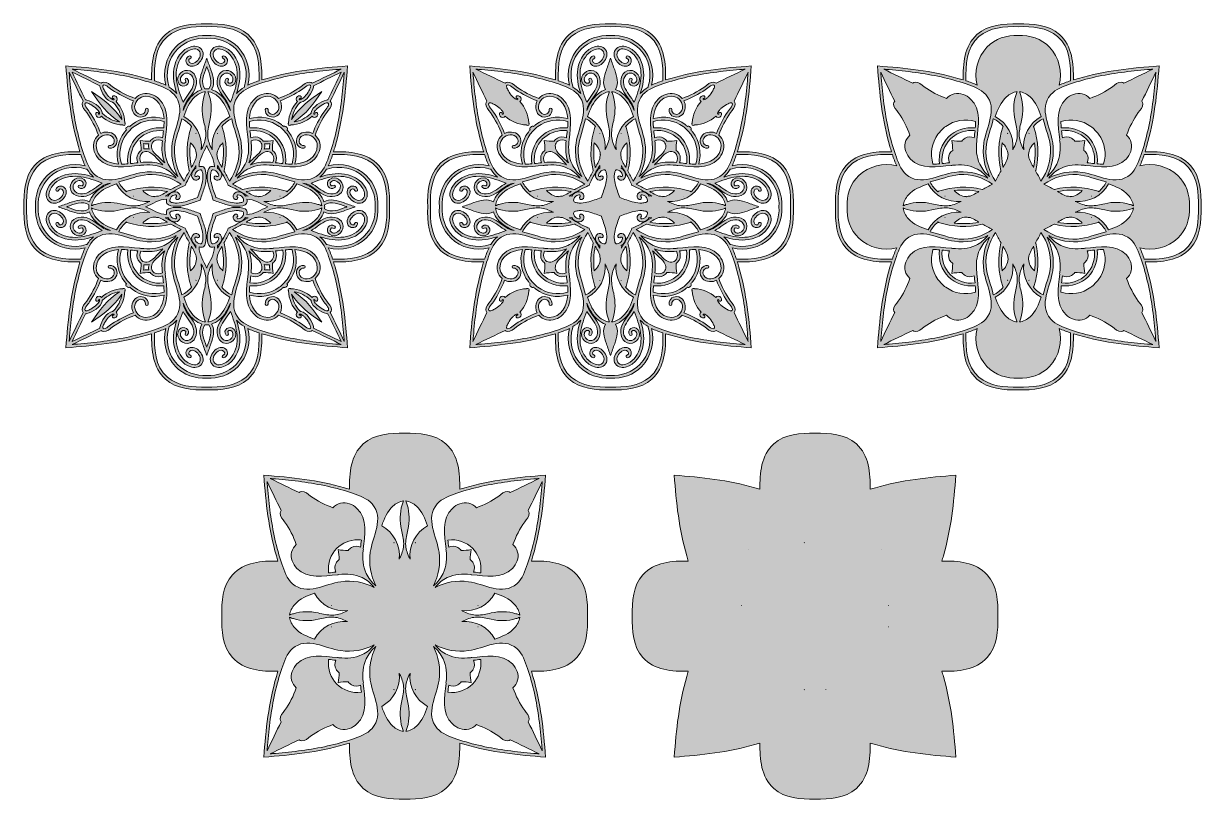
# Model space of a CAD drawing. Header units: inches. Extents: x 57 to 653, y -399 to -7.
import ezdxf

# ---------------------------------------------------------------- set-up
doc = ezdxf.new("R2010")
doc.units = ezdxf.units.IN
doc.header["$MEASUREMENT"] = 0
doc.layers.add('Layer 1', color=7, linetype='Continuous')

# ---------------------------------------------------------------- blocks, each defined once
blk = doc.blocks.new('block 2')
at = {"layer": 'Layer 1', "true_color": 0x0c2d56}
h = blk.add_hatch(color=158, dxfattribs=at)
h.dxf.hatch_style = 2
edge = h.paths.add_edge_path()
edge.add_spline(control_points=[(544.3, -285.79), (538.51, -279.32), (529.52, -278.74), (521.39, -278.83), (521.66, -277.93), (521.91, -277.05), (522.16, -276.19), (526.02, -262.96), (527.5, -249.25), (528.46, -235.54), (514.75, -236.5), (501.04, -237.98), (487.81, -241.84), (486.95, -242.09), (486.07, -242.34), (485.17, -242.61), (485.26, -234.48), (484.68, -225.49), (478.21, -219.7), (472.56, -214.63), (464.66, -214.13), (457.33, -214.3), (450.01, -214.13), (442.11, -214.63), (436.45, -219.7), (429.98, -225.49), (429.41, -234.48), (429.5, -242.61), (428.6, -242.34), (427.71, -242.09), (426.86, -241.84), (413.62, -237.98), (399.92, -236.5), (386.2, -235.54), (387.16, -249.25), (388.65, -262.96), (392.5, -276.19), (392.75, -277.05), (393.01, -277.93), (393.28, -278.83), (385.15, -278.74), (376.15, -279.32), (370.36, -285.79), (365.3, -291.44), (364.8, -299.34), (364.96, -306.67), (364.8, -313.99), (365.3, -321.89), (370.36, -327.55), (376.15, -334.02), (385.15, -334.59), (393.28, -334.5), (393.01, -335.4), (392.75, -336.29), (392.5, -337.14), (388.65, -350.38), (387.16, -364.08), (386.2, -377.8), (399.92, -376.84), (413.62, -375.35), (426.86, -371.5), (427.71, -371.25), (428.6, -370.99), (429.5, -370.72), (429.41, -378.85), (429.98, -387.85), (436.45, -393.64), (442.11, -398.7), (450.01, -399.2), (457.33, -399.04), (464.66, -399.2), (472.56, -398.7), (478.21, -393.64), (484.68, -387.85), (485.26, -378.85), (485.17, -370.72), (486.07, -370.99), (486.95, -371.25), (487.81, -371.5), (501.04, -375.35), (514.75, -376.84), (528.46, -377.8), (527.5, -364.08), (526.02, -350.38), (522.16, -337.14), (521.91, -336.29), (521.66, -335.4), (521.39, -334.5), (529.52, -334.59), (538.51, -334.02), (544.3, -327.55), (549.37, -321.89), (549.87, -313.99), (549.7, -306.67), (549.87, -299.34), (549.37, -291.44), (544.3, -285.79)], knot_values=[0, 0, 0, 0, 1, 1, 1, 2, 2, 2, 3, 3, 3, 4, 4, 4, 5, 5, 5, 6, 6, 6, 7, 7, 7, 8, 8, 8, 9, 9, 9, 10, 10, 10, 11, 11, 11, 12, 12, 12, 13, 13, 13, 14, 14, 14, 15, 15, 15, 16, 16, 16, 17, 17, 17, 18, 18, 18, 19, 19, 19, 20, 20, 20, 21, 21, 21, 22, 22, 22, 23, 23, 23, 24, 24, 24, 25, 25, 25, 26, 26, 26, 27, 27, 27, 28, 28, 28, 29, 29, 29, 30, 30, 30, 31, 31, 31, 32, 32, 32, 32], degree=3, periodic=1)
edge = h.paths.add_edge_path()
edge.add_spline(control_points=[(420.37, -301.3), (420.37, -301.3), (420.21, -301.23), (420.21, -301.23), (420.26, -301.24), (420.32, -301.26), (420.37, -301.27), (420.37, -301.28), (420.37, -301.29), (420.37, -301.3)], knot_values=[0, 0, 0, 0, 1, 1, 1, 2, 2, 2, 3, 3, 3, 3], degree=3, periodic=1)
edge = h.paths.add_edge_path()
edge.add_spline(control_points=[(451.9, -343.79), (451.91, -343.74), (451.92, -343.68), (451.94, -343.63), (451.95, -343.63), (451.96, -343.63), (451.97, -343.63), (451.97, -343.63), (451.9, -343.79), (451.9, -343.79)], knot_values=[0, 0, 0, 0, 1, 1, 1, 2, 2, 2, 3, 3, 3, 3], degree=3, periodic=1)
edge = h.paths.add_edge_path()
edge.add_spline(control_points=[(451.94, -269.7), (451.92, -269.65), (451.91, -269.6), (451.9, -269.55), (451.9, -269.55), (451.97, -269.7), (451.97, -269.7), (451.96, -269.7), (451.95, -269.7), (451.94, -269.7)], knot_values=[0, 0, 0, 0, 1, 1, 1, 2, 2, 2, 3, 3, 3, 3], degree=3, periodic=1)
edge = h.paths.add_edge_path()
edge.add_spline(control_points=[(462.7, -343.63), (462.71, -343.63), (462.72, -343.63), (462.73, -343.63), (462.74, -343.68), (462.76, -343.74), (462.77, -343.79), (462.77, -343.79), (462.7, -343.63), (462.7, -343.63)], knot_values=[0, 0, 0, 0, 1, 1, 1, 2, 2, 2, 3, 3, 3, 3], degree=3, periodic=1)
edge = h.paths.add_edge_path()
edge.add_spline(control_points=[(494.3, -312.06), (494.3, -312.05), (494.3, -312.04), (494.3, -312.03), (494.3, -312.03), (494.45, -312.1), (494.45, -312.1), (494.4, -312.09), (494.35, -312.08), (494.3, -312.06)], knot_values=[0, 0, 0, 0, 1, 1, 1, 2, 2, 2, 3, 3, 3, 3], degree=3, periodic=1)
edge = h.paths.add_edge_path()
edge.add_spline(control_points=[(494.3, -301.3), (494.3, -301.29), (494.3, -301.28), (494.3, -301.27), (494.35, -301.26), (494.4, -301.24), (494.45, -301.23), (494.45, -301.23), (494.3, -301.3), (494.3, -301.3)], knot_values=[0, 0, 0, 0, 1, 1, 1, 2, 2, 2, 3, 3, 3, 3], degree=3, periodic=1)
at = {"layer": 'Layer 1', "true_color": 0x06b8ba}
h = blk.add_hatch(color=132, dxfattribs=at)
h.dxf.hatch_style = 2
edge = h.paths.add_edge_path()
edge.add_spline(control_points=[(490.91, -273.09), (490.91, -273.09), (490.91, -273.09), (490.91, -273.09), (490.91, -273.09), (490.91, -273.09), (490.91, -273.09), (490.91, -273.09), (490.91, -273.09), (490.91, -273.09)], knot_values=[0, 0, 0, 0, 1, 1, 1, 2, 2, 2, 3, 3, 3, 3], degree=3, periodic=1)
at = {"layer": 'Layer 1', "lineweight": 0}
blk.add_lwpolyline([(423.75, -273.09), (423.75, -273.09), (423.75, -273.09), (423.75, -273.09)], dxfattribs=at)
for points, knots in [([(544.3, -285.79), (538.51, -279.32), (529.52, -278.74), (521.39, -278.83), (521.66, -277.93), (521.91, -277.05), (522.16, -276.19), (526.02, -262.96), (527.5, -249.25), (528.46, -235.54), (514.75, -236.5), (501.04, -237.98), (487.81, -241.84), (486.95, -242.09), (486.07, -242.34), (485.17, -242.61), (485.26, -234.48), (484.68, -225.49), (478.21, -219.7), (472.56, -214.63), (464.66, -214.13), (457.33, -214.3), (450.01, -214.13), (442.11, -214.63), (436.45, -219.7), (429.98, -225.49), (429.41, -234.48), (429.5, -242.61), (428.6, -242.34), (427.71, -242.09), (426.86, -241.84), (413.62, -237.98), (399.92, -236.5), (386.2, -235.54), (387.16, -249.25), (388.65, -262.96), (392.5, -276.19), (392.75, -277.05), (393.01, -277.93), (393.28, -278.83), (385.15, -278.74), (376.15, -279.32), (370.36, -285.79), (365.3, -291.44), (364.8, -299.34), (364.96, -306.67), (364.8, -313.99), (365.3, -321.89), (370.36, -327.55), (376.15, -334.02), (385.15, -334.59), (393.28, -334.5), (393.01, -335.4), (392.75, -336.29), (392.5, -337.14), (388.65, -350.38), (387.16, -364.08), (386.2, -377.8), (399.92, -376.84), (413.62, -375.35), (426.86, -371.5), (427.71, -371.25), (428.6, -370.99), (429.5, -370.72), (429.41, -378.85), (429.98, -387.85), (436.45, -393.64), (442.11, -398.7), (450.01, -399.2), (457.33, -399.04), (464.66, -399.2), (472.56, -398.7), (478.21, -393.64), (484.68, -387.85), (485.26, -378.85), (485.17, -370.72), (486.07, -370.99), (486.95, -371.25), (487.81, -371.5), (501.04, -375.35), (514.75, -376.84), (528.46, -377.8), (527.5, -364.08), (526.02, -350.38), (522.16, -337.14), (521.91, -336.29), (521.66, -335.4), (521.39, -334.5), (529.52, -334.59), (538.51, -334.02), (544.3, -327.55), (549.37, -321.89), (549.87, -313.99), (549.7, -306.67), (549.87, -299.34), (549.37, -291.44), (544.3, -285.79)], [0, 0, 0, 0, 1, 1, 1, 2, 2, 2, 3, 3, 3, 4, 4, 4, 5, 5, 5, 6, 6, 6, 7, 7, 7, 8, 8, 8, 9, 9, 9, 10, 10, 10, 11, 11, 11, 12, 12, 12, 13, 13, 13, 14, 14, 14, 15, 15, 15, 16, 16, 16, 17, 17, 17, 18, 18, 18, 19, 19, 19, 20, 20, 20, 21, 21, 21, 22, 22, 22, 23, 23, 23, 24, 24, 24, 25, 25, 25, 26, 26, 26, 27, 27, 27, 28, 28, 28, 29, 29, 29, 30, 30, 30, 31, 31, 31, 32, 32, 32, 32]), ([(451.94, -269.7), (451.92, -269.65), (451.91, -269.6), (451.9, -269.55), (451.9, -269.55), (451.97, -269.7), (451.97, -269.7), (451.96, -269.7), (451.95, -269.7), (451.94, -269.7)], [0, 0, 0, 0, 1, 1, 1, 2, 2, 2, 3, 3, 3, 3]), ([(490.91, -273.09), (490.91, -273.09), (490.91, -273.09), (490.91, -273.09), (490.91, -273.09), (490.91, -273.09), (490.91, -273.09), (490.91, -273.09), (490.91, -273.09), (490.91, -273.09)], [0, 0, 0, 0, 1, 1, 1, 2, 2, 2, 3, 3, 3, 3]), ([(420.37, -301.3), (420.37, -301.3), (420.21, -301.23), (420.21, -301.23), (420.26, -301.24), (420.32, -301.26), (420.37, -301.27), (420.37, -301.28), (420.37, -301.29), (420.37, -301.3)], [0, 0, 0, 0, 1, 1, 1, 2, 2, 2, 3, 3, 3, 3]), ([(494.3, -301.3), (494.3, -301.29), (494.3, -301.28), (494.3, -301.27), (494.35, -301.26), (494.4, -301.24), (494.45, -301.23), (494.45, -301.23), (494.3, -301.3), (494.3, -301.3)], [0, 0, 0, 0, 1, 1, 1, 2, 2, 2, 3, 3, 3, 3]), ([(494.3, -312.06), (494.3, -312.05), (494.3, -312.04), (494.3, -312.03), (494.3, -312.03), (494.45, -312.1), (494.45, -312.1), (494.4, -312.09), (494.35, -312.08), (494.3, -312.06)], [0, 0, 0, 0, 1, 1, 1, 2, 2, 2, 3, 3, 3, 3]), ([(451.9, -343.79), (451.91, -343.74), (451.92, -343.68), (451.94, -343.63), (451.95, -343.63), (451.96, -343.63), (451.97, -343.63), (451.97, -343.63), (451.9, -343.79), (451.9, -343.79)], [0, 0, 0, 0, 1, 1, 1, 2, 2, 2, 3, 3, 3, 3]), ([(462.7, -343.63), (462.71, -343.63), (462.72, -343.63), (462.73, -343.63), (462.74, -343.68), (462.76, -343.74), (462.77, -343.79), (462.77, -343.79), (462.7, -343.63), (462.7, -343.63)], [0, 0, 0, 0, 1, 1, 1, 2, 2, 2, 3, 3, 3, 3])]:
    blk.add_open_spline(points, degree=3, knots=knots, dxfattribs=at)
blk = doc.blocks.new('block 3')
at = {"layer": 'Layer 1', "true_color": 0x005978}
h = blk.add_hatch(color=146, dxfattribs=at)
h.dxf.hatch_style = 2
edge = h.paths.add_edge_path()
edge.add_spline(control_points=[(336.97, -285.79), (331.18, -279.32), (322.18, -278.74), (314.06, -278.83), (314.33, -277.93), (314.58, -277.05), (314.83, -276.19), (318.69, -262.96), (320.17, -249.25), (321.13, -235.54), (307.41, -236.5), (293.71, -237.98), (280.47, -241.84), (279.62, -242.09), (278.73, -242.34), (277.84, -242.61), (277.93, -234.48), (277.35, -225.49), (270.88, -219.7), (265.22, -214.63), (257.33, -214.13), (250, -214.3), (242.67, -214.13), (234.78, -214.63), (229.12, -219.7), (222.65, -225.49), (222.07, -234.48), (222.16, -242.61), (221.27, -242.34), (220.38, -242.09), (219.53, -241.84), (206.29, -237.98), (192.59, -236.5), (178.87, -235.54), (179.83, -249.25), (181.31, -262.96), (185.17, -276.19), (185.42, -277.05), (185.67, -277.93), (185.94, -278.83), (177.82, -278.74), (168.82, -279.32), (163.03, -285.79), (157.97, -291.44), (157.46, -299.34), (157.63, -306.67), (157.46, -313.99), (157.97, -321.89), (163.03, -327.55), (168.82, -334.02), (177.82, -334.59), (185.94, -334.5), (185.67, -335.4), (185.42, -336.29), (185.17, -337.14), (181.31, -350.38), (179.83, -364.08), (178.87, -377.8), (192.59, -376.84), (206.29, -375.35), (219.53, -371.5), (220.38, -371.25), (221.27, -370.99), (222.16, -370.72), (222.07, -378.85), (222.65, -387.85), (229.12, -393.64), (234.78, -398.7), (242.67, -399.2), (250, -399.04), (257.33, -399.2), (265.22, -398.7), (270.88, -393.64), (277.35, -387.85), (277.93, -378.85), (277.84, -370.72), (278.73, -370.99), (279.62, -371.25), (280.47, -371.5), (293.71, -375.35), (307.41, -376.84), (321.13, -377.8), (320.17, -364.08), (318.69, -350.38), (314.83, -337.14), (314.58, -336.29), (314.33, -335.4), (314.06, -334.5), (322.18, -334.59), (331.18, -334.02), (336.97, -327.55), (342.03, -321.89), (342.54, -313.99), (342.37, -306.67), (342.54, -299.34), (342.03, -291.44), (336.97, -285.79)], knot_values=[0, 0, 0, 0, 1, 1, 1, 2, 2, 2, 3, 3, 3, 4, 4, 4, 5, 5, 5, 6, 6, 6, 7, 7, 7, 8, 8, 8, 9, 9, 9, 10, 10, 10, 11, 11, 11, 12, 12, 12, 13, 13, 13, 14, 14, 14, 15, 15, 15, 16, 16, 16, 17, 17, 17, 18, 18, 18, 19, 19, 19, 20, 20, 20, 21, 21, 21, 22, 22, 22, 23, 23, 23, 24, 24, 24, 25, 25, 25, 26, 26, 26, 27, 27, 27, 28, 28, 28, 29, 29, 29, 30, 30, 30, 31, 31, 31, 32, 32, 32, 32], degree=3, periodic=1)
edge = h.paths.add_edge_path()
edge.add_spline(control_points=[(184.44, -267.73), (182.51, -259.08), (181.46, -250.26), (180.72, -241.45), (180.64, -240.53), (180.58, -239.62), (180.5, -238.7), (182.86, -243.59), (185.22, -248.48), (187.58, -253.36), (187.27, -253.69), (187.08, -254.12), (187.04, -254.59), (186.91, -256.38), (188.4, -257.74), (189.36, -259.09), (191.85, -262.58), (193.82, -266.43), (195.27, -270.45), (194.11, -271.46), (193.27, -272.85), (192.91, -274.33), (192.19, -277.3), (193.55, -280.43), (195.56, -282.57), (200.74, -288.09), (209.34, -286.45), (216.04, -285.74), (216.28, -285.86), (216.58, -285.82), (216.79, -285.66), (220.81, -285.28), (224.78, -285.48), (228.47, -287.23), (230.88, -288.36), (232.97, -290.07), (234.61, -292.13), (229.47, -289.45), (223.56, -288.45), (217.75, -289.26), (209.99, -290.33), (200.46, -296.57), (193.36, -290.29), (190.49, -287.75), (189.15, -283.82), (187.94, -280.31), (186.53, -276.19), (185.4, -271.98), (184.44, -267.73)], knot_values=[0, 0, 0, 0, 1, 1, 1, 2, 2, 2, 3, 3, 3, 4, 4, 4, 5, 5, 5, 6, 6, 6, 7, 7, 7, 8, 8, 8, 9, 9, 9, 10, 10, 10, 11, 11, 11, 12, 12, 12, 13, 13, 13, 14, 14, 14, 15, 15, 15, 16, 16, 16, 16], degree=3, periodic=1)
edge = h.paths.add_edge_path()
edge.add_spline(control_points=[(216.86, -278.14), (216.24, -278.59), (215.71, -279.18), (215.33, -279.83), (214.5, -281.22), (214.61, -282.93), (215.21, -284.4), (213.99, -284.53), (212.77, -284.69), (211.56, -284.82), (210.98, -280.02), (212.67, -275.54), (215.7, -272.37), (218.46, -269.73), (222.21, -268.11), (226.3, -268.11), (226.91, -268.11), (227.53, -268.15), (228.15, -268.22), (228.02, -269.44), (227.86, -270.66), (227.73, -271.87), (226.27, -271.28), (224.55, -271.17), (223.16, -272), (222.52, -272.38), (221.92, -272.9), (221.47, -273.52), (219.76, -273.54), (218.08, -273.4), (216.42, -273.09), (216.73, -274.75), (216.88, -276.43), (216.86, -278.14)], knot_values=[0, 0, 0, 0, 1, 1, 1, 2, 2, 2, 3, 3, 3, 4, 4, 4, 5, 5, 5, 6, 6, 6, 7, 7, 7, 8, 8, 8, 9, 9, 9, 10, 10, 10, 11, 11, 11, 11], degree=3, periodic=1)
edge = h.paths.add_edge_path()
edge.add_spline(control_points=[(204.46, -318.28), (200.85, -316.98), (197.04, -315.52), (194.43, -312.61), (193.07, -311.07), (192.11, -309.19), (191.86, -307.24), (192.5, -307.49), (193.14, -307.73), (193.79, -307.93), (198.01, -309.25), (202.05, -309.17), (206.35, -308.26), (208.66, -307.77), (211.02, -307.15), (213.4, -307.16), (215.76, -307.17), (217.86, -307.81), (219.97, -308.84), (220.37, -309.03), (220.78, -309.24), (221.19, -309.44), (214.43, -308.7), (207.67, -312.16), (204.46, -318.28)], knot_values=[0, 0, 0, 0, 1, 1, 1, 2, 2, 2, 3, 3, 3, 4, 4, 4, 5, 5, 5, 6, 6, 6, 7, 7, 7, 8, 8, 8, 8], degree=3, periodic=1)
edge = h.paths.add_edge_path()
edge.add_spline(control_points=[(213.04, -312.06), (212.99, -312.08), (212.93, -312.09), (212.88, -312.1), (212.88, -312.1), (213.03, -312.03), (213.03, -312.03), (213.03, -312.04), (213.04, -312.05), (213.04, -312.06)], knot_values=[0, 0, 0, 0, 1, 1, 1, 2, 2, 2, 3, 3, 3, 3], degree=3, periodic=1)
edge = h.paths.add_edge_path()
edge.add_spline(control_points=[(219.97, -304.5), (217.86, -305.52), (215.76, -306.16), (213.4, -306.17), (211.02, -306.19), (208.66, -305.56), (206.35, -305.07), (202.05, -304.16), (198.01, -304.09), (193.79, -305.41), (193.14, -305.61), (192.5, -305.84), (191.86, -306.09), (192.11, -304.15), (193.07, -302.26), (194.43, -300.73), (197.04, -297.81), (200.85, -296.35), (204.46, -295.06), (207.67, -301.18), (214.43, -304.63), (221.19, -303.89), (220.78, -304.1), (220.37, -304.3), (219.97, -304.5)], knot_values=[0, 0, 0, 0, 1, 1, 1, 2, 2, 2, 3, 3, 3, 4, 4, 4, 5, 5, 5, 6, 6, 6, 7, 7, 7, 8, 8, 8, 8], degree=3, periodic=1)
edge = h.paths.add_edge_path()
edge.add_spline(control_points=[(212.88, -301.23), (212.93, -301.24), (212.99, -301.26), (213.04, -301.27), (213.04, -301.28), (213.03, -301.29), (213.03, -301.3), (213.03, -301.3), (212.88, -301.23), (212.88, -301.23)], knot_values=[0, 0, 0, 0, 1, 1, 1, 2, 2, 2, 3, 3, 3, 3], degree=3, periodic=1)
edge = h.paths.add_edge_path()
edge.add_spline(control_points=[(180.72, -371.89), (181.46, -363.07), (182.51, -354.25), (184.44, -345.61), (185.4, -341.36), (186.53, -337.14), (187.94, -333.02), (189.15, -329.52), (190.49, -325.58), (193.36, -323.04), (200.46, -316.76), (209.99, -323), (217.75, -324.08), (223.56, -324.88), (229.47, -323.88), (234.61, -321.2), (232.97, -323.26), (230.88, -324.97), (228.47, -326.11), (224.78, -327.86), (220.81, -328.05), (216.79, -327.67), (216.58, -327.52), (216.28, -327.47), (216.04, -327.59), (209.34, -326.88), (200.74, -325.24), (195.56, -330.76), (193.55, -332.9), (192.19, -336.03), (192.91, -339), (193.27, -340.49), (194.11, -341.88), (195.27, -342.88), (193.82, -346.91), (191.85, -350.76), (189.36, -354.24), (188.4, -355.59), (186.91, -356.95), (187.04, -358.74), (187.08, -359.21), (187.27, -359.64), (187.58, -359.97), (185.22, -364.86), (182.86, -369.74), (180.5, -374.63), (180.58, -373.72), (180.64, -372.8), (180.72, -371.89)], knot_values=[0, 0, 0, 0, 1, 1, 1, 2, 2, 2, 3, 3, 3, 4, 4, 4, 5, 5, 5, 6, 6, 6, 7, 7, 7, 8, 8, 8, 9, 9, 9, 10, 10, 10, 11, 11, 11, 12, 12, 12, 13, 13, 13, 14, 14, 14, 15, 15, 15, 16, 16, 16, 16], degree=3, periodic=1)
edge = h.paths.add_edge_path()
edge.add_spline(control_points=[(215.33, -333.51), (215.71, -334.15), (216.24, -334.74), (216.86, -335.2), (216.88, -336.91), (216.73, -338.58), (216.42, -340.25), (218.08, -339.93), (219.76, -339.79), (221.47, -339.81), (221.92, -340.43), (222.52, -340.95), (223.16, -341.34), (224.55, -342.17), (226.27, -342.05), (227.73, -341.46), (227.86, -342.68), (228.02, -343.9), (228.15, -345.11), (223.35, -345.68), (218.88, -344), (215.7, -340.96), (212.67, -337.79), (210.98, -333.32), (211.56, -328.51), (212.77, -328.65), (213.99, -328.8), (215.21, -328.94), (214.61, -330.4), (214.5, -332.12), (215.33, -333.51)], knot_values=[0, 0, 0, 0, 1, 1, 1, 2, 2, 2, 3, 3, 3, 4, 4, 4, 5, 5, 5, 6, 6, 6, 7, 7, 7, 8, 8, 8, 9, 9, 9, 10, 10, 10, 10], degree=3, periodic=1)
edge = h.paths.add_edge_path()
edge.add_spline(control_points=[(233.62, -363.31), (231.09, -366.17), (227.15, -367.51), (223.64, -368.72), (219.52, -370.14), (215.31, -371.27), (211.06, -372.22), (202.41, -374.16), (193.6, -375.2), (184.78, -375.94), (183.87, -376.02), (182.95, -376.09), (182.03, -376.16), (186.92, -373.8), (191.81, -371.45), (196.7, -369.09), (197.03, -369.39), (197.45, -369.59), (197.93, -369.63), (199.71, -369.76), (201.08, -368.27), (202.43, -367.3), (205.91, -364.81), (209.76, -362.85), (213.79, -361.39), (214.79, -362.56), (216.18, -363.4), (217.66, -363.75), (220.64, -364.47), (223.77, -363.11), (225.91, -361.1), (231.43, -355.92), (229.78, -347.33), (229.07, -340.62), (229.2, -340.38), (229.15, -340.09), (229, -339.87), (228.61, -335.86), (228.81, -331.89), (230.56, -328.19), (231.7, -325.79), (233.4, -323.7), (235.47, -322.05), (232.79, -327.2), (231.78, -333.11), (232.59, -338.92), (233.66, -346.68), (239.91, -356.21), (233.62, -363.31)], knot_values=[0, 0, 0, 0, 1, 1, 1, 2, 2, 2, 3, 3, 3, 4, 4, 4, 5, 5, 5, 6, 6, 6, 7, 7, 7, 8, 8, 8, 9, 9, 9, 10, 10, 10, 11, 11, 11, 12, 12, 12, 13, 13, 13, 14, 14, 14, 15, 15, 15, 16, 16, 16, 16], degree=3, periodic=1)
edge = h.paths.add_edge_path()
edge.add_spline(control_points=[(232.59, -274.41), (231.78, -280.23), (232.79, -286.14), (235.47, -291.28), (233.4, -289.63), (231.7, -287.54), (230.56, -285.14), (228.81, -281.44), (228.61, -277.47), (229, -273.46), (229.15, -273.24), (229.2, -272.95), (229.07, -272.71), (229.78, -266), (231.43, -257.41), (225.91, -252.23), (223.77, -250.22), (220.64, -248.86), (217.66, -249.58), (216.18, -249.94), (214.79, -250.78), (213.79, -251.94), (209.76, -250.49), (205.91, -248.52), (202.43, -246.03), (201.08, -245.06), (199.71, -243.57), (197.93, -243.71), (197.45, -243.74), (197.03, -243.94), (196.7, -244.24), (191.81, -241.89), (186.92, -239.53), (182.03, -237.17), (182.95, -237.24), (183.87, -237.31), (184.78, -237.39), (193.6, -238.13), (202.41, -239.17), (211.06, -241.11), (215.31, -242.06), (219.52, -243.19), (223.64, -244.61), (227.15, -245.82), (231.09, -247.16), (233.62, -250.03), (239.91, -257.12), (233.66, -266.65), (232.59, -274.41)], knot_values=[0, 0, 0, 0, 1, 1, 1, 2, 2, 2, 3, 3, 3, 4, 4, 4, 5, 5, 5, 6, 6, 6, 7, 7, 7, 8, 8, 8, 9, 9, 9, 10, 10, 10, 11, 11, 11, 12, 12, 12, 13, 13, 13, 14, 14, 14, 15, 15, 15, 16, 16, 16, 16], degree=3, periodic=1)
edge = h.paths.add_edge_path()
edge.add_spline(control_points=[(248.74, -362.88), (248.94, -363.53), (249.18, -364.17), (249.43, -364.81), (247.48, -364.56), (245.59, -363.6), (244.06, -362.23), (241.14, -359.63), (239.69, -355.81), (238.39, -352.21), (244.51, -349), (247.96, -342.24), (247.23, -335.48), (247.43, -335.89), (247.63, -336.29), (247.83, -336.7), (248.86, -338.81), (249.49, -340.91), (249.5, -343.27), (249.52, -345.64), (248.89, -348.01), (248.41, -350.31), (247.49, -354.61), (247.42, -358.65), (248.74, -362.88)], knot_values=[0, 0, 0, 0, 1, 1, 1, 2, 2, 2, 3, 3, 3, 4, 4, 4, 5, 5, 5, 6, 6, 6, 7, 7, 7, 8, 8, 8, 8], degree=3, periodic=1)
edge = h.paths.add_edge_path()
edge.add_spline(control_points=[(244.6, -343.63), (244.62, -343.63), (244.62, -343.63), (244.64, -343.63), (244.64, -343.63), (244.57, -343.79), (244.57, -343.79), (244.58, -343.74), (244.59, -343.68), (244.6, -343.63)], knot_values=[0, 0, 0, 0, 1, 1, 1, 2, 2, 2, 3, 3, 3, 3], degree=3, periodic=1)
edge = h.paths.add_edge_path()
edge.add_spline(control_points=[(244.57, -269.55), (244.57, -269.55), (244.64, -269.7), (244.64, -269.7), (244.62, -269.7), (244.62, -269.7), (244.6, -269.7), (244.59, -269.65), (244.58, -269.6), (244.57, -269.55)], knot_values=[0, 0, 0, 0, 1, 1, 1, 2, 2, 2, 3, 3, 3, 3], degree=3, periodic=1)
edge = h.paths.add_edge_path()
edge.add_spline(control_points=[(247.83, -276.63), (247.63, -277.04), (247.43, -277.45), (247.23, -277.85), (247.96, -271.1), (244.51, -264.33), (238.39, -261.13), (239.69, -257.52), (241.14, -253.71), (244.06, -251.1), (245.59, -249.73), (247.48, -248.78), (249.43, -248.52), (249.18, -249.16), (248.94, -249.8), (248.74, -250.45), (247.42, -254.68), (247.49, -258.72), (248.41, -263.02), (248.89, -265.33), (249.52, -267.69), (249.5, -270.07), (249.49, -272.42), (248.86, -274.53), (247.83, -276.63)], knot_values=[0, 0, 0, 0, 1, 1, 1, 2, 2, 2, 3, 3, 3, 4, 4, 4, 5, 5, 5, 6, 6, 6, 7, 7, 7, 8, 8, 8, 8], degree=3, periodic=1)
edge = h.paths.add_edge_path()
edge.add_spline(control_points=[(266.38, -250.03), (268.91, -247.16), (272.85, -245.82), (276.36, -244.61), (280.48, -243.19), (284.69, -242.06), (288.94, -241.11), (297.59, -239.17), (306.4, -238.13), (315.22, -237.39), (316.13, -237.31), (317.05, -237.24), (317.97, -237.17), (313.08, -239.53), (308.19, -241.89), (303.3, -244.24), (302.97, -243.94), (302.55, -243.74), (302.07, -243.71), (300.29, -243.57), (298.92, -245.06), (297.57, -246.03), (294.09, -248.52), (290.24, -250.49), (286.21, -251.94), (285.21, -250.78), (283.82, -249.94), (282.34, -249.58), (279.36, -248.86), (276.23, -250.22), (274.09, -252.23), (268.57, -257.41), (270.22, -266), (270.93, -272.71), (270.8, -272.95), (270.85, -273.24), (271, -273.46), (271.39, -277.47), (271.19, -281.44), (269.44, -285.14), (268.3, -287.54), (266.6, -289.63), (264.53, -291.28), (267.21, -286.14), (268.22, -280.23), (267.41, -274.41), (266.34, -266.65), (260.09, -257.12), (266.38, -250.03)], knot_values=[0, 0, 0, 0, 1, 1, 1, 2, 2, 2, 3, 3, 3, 4, 4, 4, 5, 5, 5, 6, 6, 6, 7, 7, 7, 8, 8, 8, 9, 9, 9, 10, 10, 10, 11, 11, 11, 12, 12, 12, 13, 13, 13, 14, 14, 14, 15, 15, 15, 16, 16, 16, 16], degree=3, periodic=1)
edge = h.paths.add_edge_path()
edge.add_spline(control_points=[(284.67, -279.83), (284.29, -279.18), (283.76, -278.59), (283.14, -278.14), (283.12, -276.43), (283.27, -274.75), (283.58, -273.09), (281.92, -273.4), (280.24, -273.54), (278.53, -273.52), (278.08, -272.9), (277.48, -272.38), (276.84, -272), (275.45, -271.17), (273.73, -271.28), (272.27, -271.87), (272.14, -270.66), (271.98, -269.44), (271.85, -268.22), (276.65, -267.65), (281.12, -269.33), (284.3, -272.37), (286.94, -275.13), (288.56, -278.87), (288.56, -282.96), (288.56, -283.58), (288.52, -284.19), (288.44, -284.82), (287.23, -284.69), (286.01, -284.53), (284.79, -284.4), (285.39, -282.93), (285.5, -281.22), (284.67, -279.83)], knot_values=[0, 0, 0, 0, 1, 1, 1, 2, 2, 2, 3, 3, 3, 4, 4, 4, 5, 5, 5, 6, 6, 6, 7, 7, 7, 8, 8, 8, 9, 9, 9, 10, 10, 10, 11, 11, 11, 11], degree=3, periodic=1)
edge = h.paths.add_edge_path()
edge.add_spline(control_points=[(255.94, -362.23), (254.41, -363.6), (252.52, -364.56), (250.57, -364.81), (250.82, -364.17), (251.06, -363.53), (251.26, -362.88), (252.58, -358.65), (252.51, -354.61), (251.59, -350.31), (251.11, -348.01), (250.48, -345.64), (250.5, -343.27), (250.51, -340.91), (251.14, -338.81), (252.17, -336.7), (252.37, -336.29), (252.57, -335.89), (252.77, -335.48), (252.04, -342.24), (255.49, -349), (261.61, -352.21), (260.31, -355.81), (258.86, -359.63), (255.94, -362.23)], knot_values=[0, 0, 0, 0, 1, 1, 1, 2, 2, 2, 3, 3, 3, 4, 4, 4, 5, 5, 5, 6, 6, 6, 7, 7, 7, 8, 8, 8, 8], degree=3, periodic=1)
edge = h.paths.add_edge_path()
edge.add_spline(control_points=[(255.4, -343.63), (255.41, -343.68), (255.42, -343.74), (255.43, -343.79), (255.43, -343.79), (255.36, -343.63), (255.36, -343.63), (255.38, -343.63), (255.38, -343.63), (255.4, -343.63)], knot_values=[0, 0, 0, 0, 1, 1, 1, 2, 2, 2, 3, 3, 3, 3], degree=3, periodic=1)
edge = h.paths.add_edge_path()
edge.add_spline(control_points=[(255.36, -269.7), (255.36, -269.7), (255.43, -269.55), (255.43, -269.55), (255.42, -269.6), (255.41, -269.65), (255.4, -269.7), (255.38, -269.7), (255.38, -269.7), (255.36, -269.7)], knot_values=[0, 0, 0, 0, 1, 1, 1, 2, 2, 2, 3, 3, 3, 3], degree=3, periodic=1)
edge = h.paths.add_edge_path()
edge.add_spline(control_points=[(252.77, -277.85), (252.57, -277.45), (252.37, -277.04), (252.17, -276.63), (251.14, -274.53), (250.51, -272.42), (250.5, -270.07), (250.48, -267.69), (251.11, -265.33), (251.59, -263.02), (252.51, -258.72), (252.58, -254.68), (251.26, -250.45), (251.06, -249.8), (250.82, -249.16), (250.57, -248.52), (252.52, -248.78), (254.41, -249.73), (255.94, -251.1), (258.86, -253.71), (260.31, -257.52), (261.61, -261.13), (255.49, -264.33), (252.04, -271.1), (252.77, -277.85)], knot_values=[0, 0, 0, 0, 1, 1, 1, 2, 2, 2, 3, 3, 3, 4, 4, 4, 5, 5, 5, 6, 6, 6, 7, 7, 7, 8, 8, 8, 8], degree=3, periodic=1)
edge = h.paths.add_edge_path()
edge.add_spline(control_points=[(315.22, -375.94), (306.4, -375.2), (297.59, -374.16), (288.94, -372.22), (284.69, -371.27), (280.48, -370.14), (276.36, -368.72), (272.85, -367.51), (268.91, -366.17), (266.38, -363.31), (260.09, -356.21), (266.34, -346.68), (267.41, -338.92), (268.22, -333.11), (267.21, -327.2), (264.53, -322.05), (266.6, -323.7), (268.3, -325.79), (269.44, -328.19), (271.19, -331.89), (271.39, -335.86), (271, -339.87), (270.85, -340.09), (270.8, -340.38), (270.93, -340.62), (270.22, -347.33), (268.57, -355.92), (274.09, -361.1), (276.23, -363.11), (279.36, -364.47), (282.34, -363.75), (283.82, -363.4), (285.21, -362.56), (286.21, -361.39), (290.24, -362.85), (294.09, -364.81), (297.57, -367.3), (298.92, -368.27), (300.29, -369.76), (302.07, -369.63), (302.55, -369.59), (302.97, -369.39), (303.3, -369.09), (308.19, -371.45), (313.08, -373.8), (317.97, -376.16), (317.05, -376.09), (316.13, -376.02), (315.22, -375.94)], knot_values=[0, 0, 0, 0, 1, 1, 1, 2, 2, 2, 3, 3, 3, 4, 4, 4, 5, 5, 5, 6, 6, 6, 7, 7, 7, 8, 8, 8, 9, 9, 9, 10, 10, 10, 11, 11, 11, 12, 12, 12, 13, 13, 13, 14, 14, 14, 15, 15, 15, 16, 16, 16, 16], degree=3, periodic=1)
edge = h.paths.add_edge_path()
edge.add_spline(control_points=[(283.14, -335.2), (283.76, -334.74), (284.29, -334.15), (284.67, -333.51), (285.5, -332.12), (285.39, -330.4), (284.79, -328.94), (286.01, -328.8), (287.23, -328.65), (288.44, -328.51), (289.02, -333.32), (287.33, -337.79), (284.3, -340.96), (281.12, -344), (276.65, -345.68), (271.85, -345.11), (271.98, -343.9), (272.14, -342.68), (272.27, -341.46), (273.73, -342.05), (275.45, -342.17), (276.84, -341.34), (277.48, -340.95), (278.08, -340.43), (278.53, -339.81), (280.24, -339.79), (281.92, -339.93), (283.58, -340.25), (283.27, -338.58), (283.12, -336.91), (283.14, -335.2)], knot_values=[0, 0, 0, 0, 1, 1, 1, 2, 2, 2, 3, 3, 3, 4, 4, 4, 5, 5, 5, 6, 6, 6, 7, 7, 7, 8, 8, 8, 9, 9, 9, 10, 10, 10, 10], degree=3, periodic=1)
edge = h.paths.add_edge_path()
edge.add_spline(control_points=[(315.56, -345.61), (317.49, -354.25), (318.54, -363.07), (319.28, -371.89), (319.36, -372.8), (319.42, -373.72), (319.5, -374.63), (317.14, -369.74), (314.78, -364.86), (312.42, -359.97), (312.73, -359.64), (312.92, -359.21), (312.96, -358.74), (313.09, -356.95), (311.6, -355.59), (310.64, -354.24), (308.15, -350.76), (306.18, -346.91), (304.73, -342.88), (305.89, -341.88), (306.73, -340.49), (307.09, -339), (307.81, -336.03), (306.45, -332.9), (304.44, -330.76), (299.26, -325.24), (290.66, -326.88), (283.96, -327.59), (283.72, -327.47), (283.42, -327.52), (283.21, -327.67), (279.19, -328.05), (275.22, -327.86), (271.53, -326.11), (269.12, -324.97), (267.03, -323.26), (265.39, -321.2), (270.53, -323.88), (276.44, -324.88), (282.25, -324.08), (290.01, -323), (299.54, -316.76), (306.64, -323.04), (309.51, -325.58), (310.85, -329.52), (312.06, -333.02), (313.47, -337.14), (314.6, -341.36), (315.56, -345.61)], knot_values=[0, 0, 0, 0, 1, 1, 1, 2, 2, 2, 3, 3, 3, 4, 4, 4, 5, 5, 5, 6, 6, 6, 7, 7, 7, 8, 8, 8, 9, 9, 9, 10, 10, 10, 11, 11, 11, 12, 12, 12, 13, 13, 13, 14, 14, 14, 15, 15, 15, 16, 16, 16, 16], degree=3, periodic=1)
edge = h.paths.add_edge_path()
edge.add_spline(control_points=[(295.54, -295.06), (299.15, -296.35), (302.96, -297.81), (305.57, -300.73), (306.93, -302.26), (307.89, -304.15), (308.14, -306.09), (307.5, -305.84), (306.86, -305.61), (306.21, -305.41), (301.99, -304.09), (297.95, -304.16), (293.65, -305.07), (291.34, -305.56), (288.98, -306.19), (286.6, -306.17), (284.24, -306.16), (282.14, -305.52), (280.03, -304.5), (279.63, -304.3), (279.22, -304.1), (278.81, -303.89), (285.57, -304.63), (292.33, -301.18), (295.54, -295.06)], knot_values=[0, 0, 0, 0, 1, 1, 1, 2, 2, 2, 3, 3, 3, 4, 4, 4, 5, 5, 5, 6, 6, 6, 7, 7, 7, 8, 8, 8, 8], degree=3, periodic=1)
edge = h.paths.add_edge_path()
edge.add_spline(control_points=[(286.96, -301.27), (287.01, -301.26), (287.07, -301.24), (287.12, -301.23), (287.12, -301.23), (286.97, -301.3), (286.97, -301.3), (286.97, -301.29), (286.96, -301.28), (286.96, -301.27)], knot_values=[0, 0, 0, 0, 1, 1, 1, 2, 2, 2, 3, 3, 3, 3], degree=3, periodic=1)
edge = h.paths.add_edge_path()
edge.add_spline(control_points=[(280.03, -308.84), (282.14, -307.81), (284.24, -307.17), (286.6, -307.16), (288.98, -307.15), (291.34, -307.77), (293.65, -308.26), (297.95, -309.17), (301.99, -309.25), (306.21, -307.93), (306.86, -307.73), (307.5, -307.49), (308.14, -307.24), (307.89, -309.19), (306.93, -311.07), (305.57, -312.61), (302.96, -315.52), (299.15, -316.98), (295.54, -318.28), (292.33, -312.16), (285.57, -308.7), (278.81, -309.44), (279.22, -309.24), (279.63, -309.03), (280.03, -308.84)], knot_values=[0, 0, 0, 0, 1, 1, 1, 2, 2, 2, 3, 3, 3, 4, 4, 4, 5, 5, 5, 6, 6, 6, 7, 7, 7, 8, 8, 8, 8], degree=3, periodic=1)
edge = h.paths.add_edge_path()
edge.add_spline(control_points=[(287.12, -312.1), (287.07, -312.09), (287.01, -312.08), (286.96, -312.06), (286.96, -312.05), (286.97, -312.04), (286.97, -312.03), (286.97, -312.03), (287.12, -312.1), (287.12, -312.1)], knot_values=[0, 0, 0, 0, 1, 1, 1, 2, 2, 2, 3, 3, 3, 3], degree=3, periodic=1)
edge = h.paths.add_edge_path()
edge.add_spline(control_points=[(312.06, -280.31), (310.85, -283.82), (309.51, -287.75), (306.64, -290.29), (299.54, -296.57), (290.01, -290.33), (282.25, -289.26), (276.44, -288.45), (270.53, -289.45), (265.39, -292.13), (267.03, -290.07), (269.12, -288.36), (271.53, -287.23), (275.22, -285.48), (279.19, -285.28), (283.21, -285.66), (283.42, -285.82), (283.72, -285.86), (283.96, -285.74), (290.66, -286.45), (299.26, -288.09), (304.44, -282.57), (306.45, -280.43), (307.81, -277.3), (307.09, -274.33), (306.73, -272.85), (305.89, -271.46), (304.73, -270.45), (306.18, -266.43), (308.15, -262.58), (310.64, -259.09), (311.6, -257.74), (313.09, -256.38), (312.96, -254.59), (312.92, -254.12), (312.73, -253.69), (312.42, -253.36), (314.78, -248.48), (317.14, -243.59), (319.5, -238.7), (319.42, -239.62), (319.36, -240.53), (319.28, -241.45), (318.54, -250.26), (317.49, -259.08), (315.56, -267.73), (314.6, -271.98), (313.47, -276.19), (312.06, -280.31)], knot_values=[0, 0, 0, 0, 1, 1, 1, 2, 2, 2, 3, 3, 3, 4, 4, 4, 5, 5, 5, 6, 6, 6, 7, 7, 7, 8, 8, 8, 9, 9, 9, 10, 10, 10, 11, 11, 11, 12, 12, 12, 13, 13, 13, 14, 14, 14, 15, 15, 15, 16, 16, 16, 16], degree=3, periodic=1)
at = {"layer": 'Layer 1', "true_color": 0x06b8ba}
h = blk.add_hatch(color=132, dxfattribs=at)
h.dxf.hatch_style = 2
edge = h.paths.add_edge_path()
edge.add_spline(control_points=[(283.58, -273.09), (283.58, -273.09), (283.58, -273.09), (283.58, -273.09), (283.58, -273.09), (283.58, -273.09), (283.58, -273.09), (283.58, -273.09), (283.58, -273.09), (283.58, -273.09)], knot_values=[0, 0, 0, 0, 1, 1, 1, 2, 2, 2, 3, 3, 3, 3], degree=3, periodic=1)
at = {"layer": 'Layer 1', "lineweight": 0}
blk.add_lwpolyline([(216.42, -273.09), (216.42, -273.09), (216.42, -273.09), (216.42, -273.09)], dxfattribs=at)
for points, knots in [([(336.97, -285.79), (331.18, -279.32), (322.18, -278.74), (314.06, -278.83), (314.33, -277.93), (314.58, -277.05), (314.83, -276.19), (318.69, -262.96), (320.17, -249.25), (321.13, -235.54), (307.41, -236.5), (293.71, -237.98), (280.47, -241.84), (279.62, -242.09), (278.73, -242.34), (277.84, -242.61), (277.93, -234.48), (277.35, -225.49), (270.88, -219.7), (265.22, -214.63), (257.33, -214.13), (250, -214.3), (242.67, -214.13), (234.78, -214.63), (229.12, -219.7), (222.65, -225.49), (222.07, -234.48), (222.16, -242.61), (221.27, -242.34), (220.38, -242.09), (219.53, -241.84), (206.29, -237.98), (192.59, -236.5), (178.87, -235.54), (179.83, -249.25), (181.31, -262.96), (185.17, -276.19), (185.42, -277.05), (185.67, -277.93), (185.94, -278.83), (177.82, -278.74), (168.82, -279.32), (163.03, -285.79), (157.97, -291.44), (157.46, -299.34), (157.63, -306.67), (157.46, -313.99), (157.97, -321.89), (163.03, -327.55), (168.82, -334.02), (177.82, -334.59), (185.94, -334.5), (185.67, -335.4), (185.42, -336.29), (185.17, -337.14), (181.31, -350.38), (179.83, -364.08), (178.87, -377.8), (192.59, -376.84), (206.29, -375.35), (219.53, -371.5), (220.38, -371.25), (221.27, -370.99), (222.16, -370.72), (222.07, -378.85), (222.65, -387.85), (229.12, -393.64), (234.78, -398.7), (242.67, -399.2), (250, -399.04), (257.33, -399.2), (265.22, -398.7), (270.88, -393.64), (277.35, -387.85), (277.93, -378.85), (277.84, -370.72), (278.73, -370.99), (279.62, -371.25), (280.47, -371.5), (293.71, -375.35), (307.41, -376.84), (321.13, -377.8), (320.17, -364.08), (318.69, -350.38), (314.83, -337.14), (314.58, -336.29), (314.33, -335.4), (314.06, -334.5), (322.18, -334.59), (331.18, -334.02), (336.97, -327.55), (342.03, -321.89), (342.54, -313.99), (342.37, -306.67), (342.54, -299.34), (342.03, -291.44), (336.97, -285.79)], [0, 0, 0, 0, 1, 1, 1, 2, 2, 2, 3, 3, 3, 4, 4, 4, 5, 5, 5, 6, 6, 6, 7, 7, 7, 8, 8, 8, 9, 9, 9, 10, 10, 10, 11, 11, 11, 12, 12, 12, 13, 13, 13, 14, 14, 14, 15, 15, 15, 16, 16, 16, 17, 17, 17, 18, 18, 18, 19, 19, 19, 20, 20, 20, 21, 21, 21, 22, 22, 22, 23, 23, 23, 24, 24, 24, 25, 25, 25, 26, 26, 26, 27, 27, 27, 28, 28, 28, 29, 29, 29, 30, 30, 30, 31, 31, 31, 32, 32, 32, 32]), ([(232.59, -274.41), (231.78, -280.23), (232.79, -286.14), (235.47, -291.28), (233.4, -289.63), (231.7, -287.54), (230.56, -285.14), (228.81, -281.44), (228.61, -277.47), (229, -273.46), (229.15, -273.24), (229.2, -272.95), (229.07, -272.71), (229.78, -266), (231.43, -257.41), (225.91, -252.23), (223.77, -250.22), (220.64, -248.86), (217.66, -249.58), (216.18, -249.94), (214.79, -250.78), (213.79, -251.94), (209.76, -250.49), (205.91, -248.52), (202.43, -246.03), (201.08, -245.06), (199.71, -243.57), (197.93, -243.71), (197.45, -243.74), (197.03, -243.94), (196.7, -244.24), (191.81, -241.89), (186.92, -239.53), (182.03, -237.17), (182.95, -237.24), (183.87, -237.31), (184.78, -237.39), (193.6, -238.13), (202.41, -239.17), (211.06, -241.11), (215.31, -242.06), (219.52, -243.19), (223.64, -244.61), (227.15, -245.82), (231.09, -247.16), (233.62, -250.03), (239.91, -257.12), (233.66, -266.65), (232.59, -274.41)], [0, 0, 0, 0, 1, 1, 1, 2, 2, 2, 3, 3, 3, 4, 4, 4, 5, 5, 5, 6, 6, 6, 7, 7, 7, 8, 8, 8, 9, 9, 9, 10, 10, 10, 11, 11, 11, 12, 12, 12, 13, 13, 13, 14, 14, 14, 15, 15, 15, 16, 16, 16, 16]), ([(266.38, -250.03), (268.91, -247.16), (272.85, -245.82), (276.36, -244.61), (280.48, -243.19), (284.69, -242.06), (288.94, -241.11), (297.59, -239.17), (306.4, -238.13), (315.22, -237.39), (316.13, -237.31), (317.05, -237.24), (317.97, -237.17), (313.08, -239.53), (308.19, -241.89), (303.3, -244.24), (302.97, -243.94), (302.55, -243.74), (302.07, -243.71), (300.29, -243.57), (298.92, -245.06), (297.57, -246.03), (294.09, -248.52), (290.24, -250.49), (286.21, -251.94), (285.21, -250.78), (283.82, -249.94), (282.34, -249.58), (279.36, -248.86), (276.23, -250.22), (274.09, -252.23), (268.57, -257.41), (270.22, -266), (270.93, -272.71), (270.8, -272.95), (270.85, -273.24), (271, -273.46), (271.39, -277.47), (271.19, -281.44), (269.44, -285.14), (268.3, -287.54), (266.6, -289.63), (264.53, -291.28), (267.21, -286.14), (268.22, -280.23), (267.41, -274.41), (266.34, -266.65), (260.09, -257.12), (266.38, -250.03)], [0, 0, 0, 0, 1, 1, 1, 2, 2, 2, 3, 3, 3, 4, 4, 4, 5, 5, 5, 6, 6, 6, 7, 7, 7, 8, 8, 8, 9, 9, 9, 10, 10, 10, 11, 11, 11, 12, 12, 12, 13, 13, 13, 14, 14, 14, 15, 15, 15, 16, 16, 16, 16]), ([(184.44, -267.73), (182.51, -259.08), (181.46, -250.26), (180.72, -241.45), (180.64, -240.53), (180.58, -239.62), (180.5, -238.7), (182.86, -243.59), (185.22, -248.48), (187.58, -253.36), (187.27, -253.69), (187.08, -254.12), (187.04, -254.59), (186.91, -256.38), (188.4, -257.74), (189.36, -259.09), (191.85, -262.58), (193.82, -266.43), (195.27, -270.45), (194.11, -271.46), (193.27, -272.85), (192.91, -274.33), (192.19, -277.3), (193.55, -280.43), (195.56, -282.57), (200.74, -288.09), (209.34, -286.45), (216.04, -285.74), (216.28, -285.86), (216.58, -285.82), (216.79, -285.66), (220.81, -285.28), (224.78, -285.48), (228.47, -287.23), (230.88, -288.36), (232.97, -290.07), (234.61, -292.13), (229.47, -289.45), (223.56, -288.45), (217.75, -289.26), (209.99, -290.33), (200.46, -296.57), (193.36, -290.29), (190.49, -287.75), (189.15, -283.82), (187.94, -280.31), (186.53, -276.19), (185.4, -271.98), (184.44, -267.73)], [0, 0, 0, 0, 1, 1, 1, 2, 2, 2, 3, 3, 3, 4, 4, 4, 5, 5, 5, 6, 6, 6, 7, 7, 7, 8, 8, 8, 9, 9, 9, 10, 10, 10, 11, 11, 11, 12, 12, 12, 13, 13, 13, 14, 14, 14, 15, 15, 15, 16, 16, 16, 16]), ([(312.06, -280.31), (310.85, -283.82), (309.51, -287.75), (306.64, -290.29), (299.54, -296.57), (290.01, -290.33), (282.25, -289.26), (276.44, -288.45), (270.53, -289.45), (265.39, -292.13), (267.03, -290.07), (269.12, -288.36), (271.53, -287.23), (275.22, -285.48), (279.19, -285.28), (283.21, -285.66), (283.42, -285.82), (283.72, -285.86), (283.96, -285.74), (290.66, -286.45), (299.26, -288.09), (304.44, -282.57), (306.45, -280.43), (307.81, -277.3), (307.09, -274.33), (306.73, -272.85), (305.89, -271.46), (304.73, -270.45), (306.18, -266.43), (308.15, -262.58), (310.64, -259.09), (311.6, -257.74), (313.09, -256.38), (312.96, -254.59), (312.92, -254.12), (312.73, -253.69), (312.42, -253.36), (314.78, -248.48), (317.14, -243.59), (319.5, -238.7), (319.42, -239.62), (319.36, -240.53), (319.28, -241.45), (318.54, -250.26), (317.49, -259.08), (315.56, -267.73), (314.6, -271.98), (313.47, -276.19), (312.06, -280.31)], [0, 0, 0, 0, 1, 1, 1, 2, 2, 2, 3, 3, 3, 4, 4, 4, 5, 5, 5, 6, 6, 6, 7, 7, 7, 8, 8, 8, 9, 9, 9, 10, 10, 10, 11, 11, 11, 12, 12, 12, 13, 13, 13, 14, 14, 14, 15, 15, 15, 16, 16, 16, 16]), ([(247.83, -276.63), (247.63, -277.04), (247.43, -277.45), (247.23, -277.85), (247.96, -271.1), (244.51, -264.33), (238.39, -261.13), (239.69, -257.52), (241.14, -253.71), (244.06, -251.1), (245.59, -249.73), (247.48, -248.78), (249.43, -248.52), (249.18, -249.16), (248.94, -249.8), (248.74, -250.45), (247.42, -254.68), (247.49, -258.72), (248.41, -263.02), (248.89, -265.33), (249.52, -267.69), (249.5, -270.07), (249.49, -272.42), (248.86, -274.53), (247.83, -276.63)], [0, 0, 0, 0, 1, 1, 1, 2, 2, 2, 3, 3, 3, 4, 4, 4, 5, 5, 5, 6, 6, 6, 7, 7, 7, 8, 8, 8, 8]), ([(252.77, -277.85), (252.57, -277.45), (252.37, -277.04), (252.17, -276.63), (251.14, -274.53), (250.51, -272.42), (250.5, -270.07), (250.48, -267.69), (251.11, -265.33), (251.59, -263.02), (252.51, -258.72), (252.58, -254.68), (251.26, -250.45), (251.06, -249.8), (250.82, -249.16), (250.57, -248.52), (252.52, -248.78), (254.41, -249.73), (255.94, -251.1), (258.86, -253.71), (260.31, -257.52), (261.61, -261.13), (255.49, -264.33), (252.04, -271.1), (252.77, -277.85)], [0, 0, 0, 0, 1, 1, 1, 2, 2, 2, 3, 3, 3, 4, 4, 4, 5, 5, 5, 6, 6, 6, 7, 7, 7, 8, 8, 8, 8]), ([(284.67, -279.83), (284.29, -279.18), (283.76, -278.59), (283.14, -278.14), (283.12, -276.43), (283.27, -274.75), (283.58, -273.09), (281.92, -273.4), (280.24, -273.54), (278.53, -273.52), (278.08, -272.9), (277.48, -272.38), (276.84, -272), (275.45, -271.17), (273.73, -271.28), (272.27, -271.87), (272.14, -270.66), (271.98, -269.44), (271.85, -268.22), (276.65, -267.65), (281.12, -269.33), (284.3, -272.37), (286.94, -275.13), (288.56, -278.87), (288.56, -282.96), (288.56, -283.58), (288.52, -284.19), (288.44, -284.82), (287.23, -284.69), (286.01, -284.53), (284.79, -284.4), (285.39, -282.93), (285.5, -281.22), (284.67, -279.83)], [0, 0, 0, 0, 1, 1, 1, 2, 2, 2, 3, 3, 3, 4, 4, 4, 5, 5, 5, 6, 6, 6, 7, 7, 7, 8, 8, 8, 9, 9, 9, 10, 10, 10, 11, 11, 11, 11]), ([(216.86, -278.14), (216.24, -278.59), (215.71, -279.18), (215.33, -279.83), (214.5, -281.22), (214.61, -282.93), (215.21, -284.4), (213.99, -284.53), (212.77, -284.69), (211.56, -284.82), (210.98, -280.02), (212.67, -275.54), (215.7, -272.37), (218.46, -269.73), (222.21, -268.11), (226.3, -268.11), (226.91, -268.11), (227.53, -268.15), (228.15, -268.22), (228.02, -269.44), (227.86, -270.66), (227.73, -271.87), (226.27, -271.28), (224.55, -271.17), (223.16, -272), (222.52, -272.38), (221.92, -272.9), (221.47, -273.52), (219.76, -273.54), (218.08, -273.4), (216.42, -273.09), (216.73, -274.75), (216.88, -276.43), (216.86, -278.14)], [0, 0, 0, 0, 1, 1, 1, 2, 2, 2, 3, 3, 3, 4, 4, 4, 5, 5, 5, 6, 6, 6, 7, 7, 7, 8, 8, 8, 9, 9, 9, 10, 10, 10, 11, 11, 11, 11]), ([(244.57, -269.55), (244.57, -269.55), (244.64, -269.7), (244.64, -269.7), (244.62, -269.7), (244.62, -269.7), (244.6, -269.7), (244.59, -269.65), (244.58, -269.6), (244.57, -269.55)], [0, 0, 0, 0, 1, 1, 1, 2, 2, 2, 3, 3, 3, 3]), ([(255.36, -269.7), (255.36, -269.7), (255.43, -269.55), (255.43, -269.55), (255.42, -269.6), (255.41, -269.65), (255.4, -269.7), (255.38, -269.7), (255.38, -269.7), (255.36, -269.7)], [0, 0, 0, 0, 1, 1, 1, 2, 2, 2, 3, 3, 3, 3]), ([(283.58, -273.09), (283.58, -273.09), (283.58, -273.09), (283.58, -273.09), (283.58, -273.09), (283.58, -273.09), (283.58, -273.09), (283.58, -273.09), (283.58, -273.09), (283.58, -273.09)], [0, 0, 0, 0, 1, 1, 1, 2, 2, 2, 3, 3, 3, 3]), ([(219.97, -304.5), (217.86, -305.52), (215.76, -306.16), (213.4, -306.17), (211.02, -306.19), (208.66, -305.56), (206.35, -305.07), (202.05, -304.16), (198.01, -304.09), (193.79, -305.41), (193.14, -305.61), (192.5, -305.84), (191.86, -306.09), (192.11, -304.15), (193.07, -302.26), (194.43, -300.73), (197.04, -297.81), (200.85, -296.35), (204.46, -295.06), (207.67, -301.18), (214.43, -304.63), (221.19, -303.89), (220.78, -304.1), (220.37, -304.3), (219.97, -304.5)], [0, 0, 0, 0, 1, 1, 1, 2, 2, 2, 3, 3, 3, 4, 4, 4, 5, 5, 5, 6, 6, 6, 7, 7, 7, 8, 8, 8, 8]), ([(295.54, -295.06), (299.15, -296.35), (302.96, -297.81), (305.57, -300.73), (306.93, -302.26), (307.89, -304.15), (308.14, -306.09), (307.5, -305.84), (306.86, -305.61), (306.21, -305.41), (301.99, -304.09), (297.95, -304.16), (293.65, -305.07), (291.34, -305.56), (288.98, -306.19), (286.6, -306.17), (284.24, -306.16), (282.14, -305.52), (280.03, -304.5), (279.63, -304.3), (279.22, -304.1), (278.81, -303.89), (285.57, -304.63), (292.33, -301.18), (295.54, -295.06)], [0, 0, 0, 0, 1, 1, 1, 2, 2, 2, 3, 3, 3, 4, 4, 4, 5, 5, 5, 6, 6, 6, 7, 7, 7, 8, 8, 8, 8]), ([(212.88, -301.23), (212.93, -301.24), (212.99, -301.26), (213.04, -301.27), (213.04, -301.28), (213.03, -301.29), (213.03, -301.3), (213.03, -301.3), (212.88, -301.23), (212.88, -301.23)], [0, 0, 0, 0, 1, 1, 1, 2, 2, 2, 3, 3, 3, 3]), ([(286.96, -301.27), (287.01, -301.26), (287.07, -301.24), (287.12, -301.23), (287.12, -301.23), (286.97, -301.3), (286.97, -301.3), (286.97, -301.29), (286.96, -301.28), (286.96, -301.27)], [0, 0, 0, 0, 1, 1, 1, 2, 2, 2, 3, 3, 3, 3]), ([(204.46, -318.28), (200.85, -316.98), (197.04, -315.52), (194.43, -312.61), (193.07, -311.07), (192.11, -309.19), (191.86, -307.24), (192.5, -307.49), (193.14, -307.73), (193.79, -307.93), (198.01, -309.25), (202.05, -309.17), (206.35, -308.26), (208.66, -307.77), (211.02, -307.15), (213.4, -307.16), (215.76, -307.17), (217.86, -307.81), (219.97, -308.84), (220.37, -309.03), (220.78, -309.24), (221.19, -309.44), (214.43, -308.7), (207.67, -312.16), (204.46, -318.28)], [0, 0, 0, 0, 1, 1, 1, 2, 2, 2, 3, 3, 3, 4, 4, 4, 5, 5, 5, 6, 6, 6, 7, 7, 7, 8, 8, 8, 8]), ([(280.03, -308.84), (282.14, -307.81), (284.24, -307.17), (286.6, -307.16), (288.98, -307.15), (291.34, -307.77), (293.65, -308.26), (297.95, -309.17), (301.99, -309.25), (306.21, -307.93), (306.86, -307.73), (307.5, -307.49), (308.14, -307.24), (307.89, -309.19), (306.93, -311.07), (305.57, -312.61), (302.96, -315.52), (299.15, -316.98), (295.54, -318.28), (292.33, -312.16), (285.57, -308.7), (278.81, -309.44), (279.22, -309.24), (279.63, -309.03), (280.03, -308.84)], [0, 0, 0, 0, 1, 1, 1, 2, 2, 2, 3, 3, 3, 4, 4, 4, 5, 5, 5, 6, 6, 6, 7, 7, 7, 8, 8, 8, 8]), ([(213.04, -312.06), (212.99, -312.08), (212.93, -312.09), (212.88, -312.1), (212.88, -312.1), (213.03, -312.03), (213.03, -312.03), (213.03, -312.04), (213.04, -312.05), (213.04, -312.06)], [0, 0, 0, 0, 1, 1, 1, 2, 2, 2, 3, 3, 3, 3]), ([(287.12, -312.1), (287.07, -312.09), (287.01, -312.08), (286.96, -312.06), (286.96, -312.05), (286.97, -312.04), (286.97, -312.03), (286.97, -312.03), (287.12, -312.1), (287.12, -312.1)], [0, 0, 0, 0, 1, 1, 1, 2, 2, 2, 3, 3, 3, 3]), ([(180.72, -371.89), (181.46, -363.07), (182.51, -354.25), (184.44, -345.61), (185.4, -341.36), (186.53, -337.14), (187.94, -333.02), (189.15, -329.52), (190.49, -325.58), (193.36, -323.04), (200.46, -316.76), (209.99, -323), (217.75, -324.08), (223.56, -324.88), (229.47, -323.88), (234.61, -321.2), (232.97, -323.26), (230.88, -324.97), (228.47, -326.11), (224.78, -327.86), (220.81, -328.05), (216.79, -327.67), (216.58, -327.52), (216.28, -327.47), (216.04, -327.59), (209.34, -326.88), (200.74, -325.24), (195.56, -330.76), (193.55, -332.9), (192.19, -336.03), (192.91, -339), (193.27, -340.49), (194.11, -341.88), (195.27, -342.88), (193.82, -346.91), (191.85, -350.76), (189.36, -354.24), (188.4, -355.59), (186.91, -356.95), (187.04, -358.74), (187.08, -359.21), (187.27, -359.64), (187.58, -359.97), (185.22, -364.86), (182.86, -369.74), (180.5, -374.63), (180.58, -373.72), (180.64, -372.8), (180.72, -371.89)], [0, 0, 0, 0, 1, 1, 1, 2, 2, 2, 3, 3, 3, 4, 4, 4, 5, 5, 5, 6, 6, 6, 7, 7, 7, 8, 8, 8, 9, 9, 9, 10, 10, 10, 11, 11, 11, 12, 12, 12, 13, 13, 13, 14, 14, 14, 15, 15, 15, 16, 16, 16, 16]), ([(315.56, -345.61), (317.49, -354.25), (318.54, -363.07), (319.28, -371.89), (319.36, -372.8), (319.42, -373.72), (319.5, -374.63), (317.14, -369.74), (314.78, -364.86), (312.42, -359.97), (312.73, -359.64), (312.92, -359.21), (312.96, -358.74), (313.09, -356.95), (311.6, -355.59), (310.64, -354.24), (308.15, -350.76), (306.18, -346.91), (304.73, -342.88), (305.89, -341.88), (306.73, -340.49), (307.09, -339), (307.81, -336.03), (306.45, -332.9), (304.44, -330.76), (299.26, -325.24), (290.66, -326.88), (283.96, -327.59), (283.72, -327.47), (283.42, -327.52), (283.21, -327.67), (279.19, -328.05), (275.22, -327.86), (271.53, -326.11), (269.12, -324.97), (267.03, -323.26), (265.39, -321.2), (270.53, -323.88), (276.44, -324.88), (282.25, -324.08), (290.01, -323), (299.54, -316.76), (306.64, -323.04), (309.51, -325.58), (310.85, -329.52), (312.06, -333.02), (313.47, -337.14), (314.6, -341.36), (315.56, -345.61)], [0, 0, 0, 0, 1, 1, 1, 2, 2, 2, 3, 3, 3, 4, 4, 4, 5, 5, 5, 6, 6, 6, 7, 7, 7, 8, 8, 8, 9, 9, 9, 10, 10, 10, 11, 11, 11, 12, 12, 12, 13, 13, 13, 14, 14, 14, 15, 15, 15, 16, 16, 16, 16]), ([(233.62, -363.31), (231.09, -366.17), (227.15, -367.51), (223.64, -368.72), (219.52, -370.14), (215.31, -371.27), (211.06, -372.22), (202.41, -374.16), (193.6, -375.2), (184.78, -375.94), (183.87, -376.02), (182.95, -376.09), (182.03, -376.16), (186.92, -373.8), (191.81, -371.45), (196.7, -369.09), (197.03, -369.39), (197.45, -369.59), (197.93, -369.63), (199.71, -369.76), (201.08, -368.27), (202.43, -367.3), (205.91, -364.81), (209.76, -362.85), (213.79, -361.39), (214.79, -362.56), (216.18, -363.4), (217.66, -363.75), (220.64, -364.47), (223.77, -363.11), (225.91, -361.1), (231.43, -355.92), (229.78, -347.33), (229.07, -340.62), (229.2, -340.38), (229.15, -340.09), (229, -339.87), (228.61, -335.86), (228.81, -331.89), (230.56, -328.19), (231.7, -325.79), (233.4, -323.7), (235.47, -322.05), (232.79, -327.2), (231.78, -333.11), (232.59, -338.92), (233.66, -346.68), (239.91, -356.21), (233.62, -363.31)], [0, 0, 0, 0, 1, 1, 1, 2, 2, 2, 3, 3, 3, 4, 4, 4, 5, 5, 5, 6, 6, 6, 7, 7, 7, 8, 8, 8, 9, 9, 9, 10, 10, 10, 11, 11, 11, 12, 12, 12, 13, 13, 13, 14, 14, 14, 15, 15, 15, 16, 16, 16, 16]), ([(315.22, -375.94), (306.4, -375.2), (297.59, -374.16), (288.94, -372.22), (284.69, -371.27), (280.48, -370.14), (276.36, -368.72), (272.85, -367.51), (268.91, -366.17), (266.38, -363.31), (260.09, -356.21), (266.34, -346.68), (267.41, -338.92), (268.22, -333.11), (267.21, -327.2), (264.53, -322.05), (266.6, -323.7), (268.3, -325.79), (269.44, -328.19), (271.19, -331.89), (271.39, -335.86), (271, -339.87), (270.85, -340.09), (270.8, -340.38), (270.93, -340.62), (270.22, -347.33), (268.57, -355.92), (274.09, -361.1), (276.23, -363.11), (279.36, -364.47), (282.34, -363.75), (283.82, -363.4), (285.21, -362.56), (286.21, -361.39), (290.24, -362.85), (294.09, -364.81), (297.57, -367.3), (298.92, -368.27), (300.29, -369.76), (302.07, -369.63), (302.55, -369.59), (302.97, -369.39), (303.3, -369.09), (308.19, -371.45), (313.08, -373.8), (317.97, -376.16), (317.05, -376.09), (316.13, -376.02), (315.22, -375.94)], [0, 0, 0, 0, 1, 1, 1, 2, 2, 2, 3, 3, 3, 4, 4, 4, 5, 5, 5, 6, 6, 6, 7, 7, 7, 8, 8, 8, 9, 9, 9, 10, 10, 10, 11, 11, 11, 12, 12, 12, 13, 13, 13, 14, 14, 14, 15, 15, 15, 16, 16, 16, 16]), ([(215.33, -333.51), (215.71, -334.15), (216.24, -334.74), (216.86, -335.2), (216.88, -336.91), (216.73, -338.58), (216.42, -340.25), (218.08, -339.93), (219.76, -339.79), (221.47, -339.81), (221.92, -340.43), (222.52, -340.95), (223.16, -341.34), (224.55, -342.17), (226.27, -342.05), (227.73, -341.46), (227.86, -342.68), (228.02, -343.9), (228.15, -345.11), (223.35, -345.68), (218.88, -344), (215.7, -340.96), (212.67, -337.79), (210.98, -333.32), (211.56, -328.51), (212.77, -328.65), (213.99, -328.8), (215.21, -328.94), (214.61, -330.4), (214.5, -332.12), (215.33, -333.51)], [0, 0, 0, 0, 1, 1, 1, 2, 2, 2, 3, 3, 3, 4, 4, 4, 5, 5, 5, 6, 6, 6, 7, 7, 7, 8, 8, 8, 9, 9, 9, 10, 10, 10, 10]), ([(283.14, -335.2), (283.76, -334.74), (284.29, -334.15), (284.67, -333.51), (285.5, -332.12), (285.39, -330.4), (284.79, -328.94), (286.01, -328.8), (287.23, -328.65), (288.44, -328.51), (289.02, -333.32), (287.33, -337.79), (284.3, -340.96), (281.12, -344), (276.65, -345.68), (271.85, -345.11), (271.98, -343.9), (272.14, -342.68), (272.27, -341.46), (273.73, -342.05), (275.45, -342.17), (276.84, -341.34), (277.48, -340.95), (278.08, -340.43), (278.53, -339.81), (280.24, -339.79), (281.92, -339.93), (283.58, -340.25), (283.27, -338.58), (283.12, -336.91), (283.14, -335.2)], [0, 0, 0, 0, 1, 1, 1, 2, 2, 2, 3, 3, 3, 4, 4, 4, 5, 5, 5, 6, 6, 6, 7, 7, 7, 8, 8, 8, 9, 9, 9, 10, 10, 10, 10]), ([(248.74, -362.88), (248.94, -363.53), (249.18, -364.17), (249.43, -364.81), (247.48, -364.56), (245.59, -363.6), (244.06, -362.23), (241.14, -359.63), (239.69, -355.81), (238.39, -352.21), (244.51, -349), (247.96, -342.24), (247.23, -335.48), (247.43, -335.89), (247.63, -336.29), (247.83, -336.7), (248.86, -338.81), (249.49, -340.91), (249.5, -343.27), (249.52, -345.64), (248.89, -348.01), (248.41, -350.31), (247.49, -354.61), (247.42, -358.65), (248.74, -362.88)], [0, 0, 0, 0, 1, 1, 1, 2, 2, 2, 3, 3, 3, 4, 4, 4, 5, 5, 5, 6, 6, 6, 7, 7, 7, 8, 8, 8, 8]), ([(255.94, -362.23), (254.41, -363.6), (252.52, -364.56), (250.57, -364.81), (250.82, -364.17), (251.06, -363.53), (251.26, -362.88), (252.58, -358.65), (252.51, -354.61), (251.59, -350.31), (251.11, -348.01), (250.48, -345.64), (250.5, -343.27), (250.51, -340.91), (251.14, -338.81), (252.17, -336.7), (252.37, -336.29), (252.57, -335.89), (252.77, -335.48), (252.04, -342.24), (255.49, -349), (261.61, -352.21), (260.31, -355.81), (258.86, -359.63), (255.94, -362.23)], [0, 0, 0, 0, 1, 1, 1, 2, 2, 2, 3, 3, 3, 4, 4, 4, 5, 5, 5, 6, 6, 6, 7, 7, 7, 8, 8, 8, 8]), ([(244.6, -343.63), (244.62, -343.63), (244.62, -343.63), (244.64, -343.63), (244.64, -343.63), (244.57, -343.79), (244.57, -343.79), (244.58, -343.74), (244.59, -343.68), (244.6, -343.63)], [0, 0, 0, 0, 1, 1, 1, 2, 2, 2, 3, 3, 3, 3]), ([(255.4, -343.63), (255.41, -343.68), (255.42, -343.74), (255.43, -343.79), (255.43, -343.79), (255.36, -343.63), (255.36, -343.63), (255.38, -343.63), (255.38, -343.63), (255.4, -343.63)], [0, 0, 0, 0, 1, 1, 1, 2, 2, 2, 3, 3, 3, 3])]:
    blk.add_open_spline(points, degree=3, knots=knots, dxfattribs=at)
blk = doc.blocks.new('block 4')
at = {"layer": 'Layer 1', "true_color": 0x04878f}
h = blk.add_hatch(color=136, dxfattribs=at)
h.dxf.hatch_style = 2
edge = h.paths.add_edge_path()
edge.add_spline(control_points=[(646.97, -79.12), (641.18, -72.65), (632.18, -72.07), (624.06, -72.16), (624.33, -71.27), (624.58, -70.38), (624.83, -69.53), (628.69, -56.29), (630.17, -42.59), (631.13, -28.87), (617.41, -29.83), (603.71, -31.31), (590.47, -35.17), (589.62, -35.42), (588.73, -35.67), (587.84, -35.94), (587.93, -27.82), (587.35, -18.82), (580.88, -13.03), (575.22, -7.97), (567.33, -7.46), (560, -7.63), (552.67, -7.46), (544.78, -7.97), (539.12, -13.03), (532.65, -18.82), (532.07, -27.82), (532.16, -35.94), (531.27, -35.67), (530.38, -35.42), (529.53, -35.17), (516.29, -31.31), (502.59, -29.83), (488.87, -28.87), (489.83, -42.59), (491.31, -56.29), (495.17, -69.53), (495.42, -70.38), (495.67, -71.27), (495.94, -72.16), (487.82, -72.07), (478.82, -72.65), (473.03, -79.12), (467.97, -84.78), (467.46, -92.67), (467.63, -100), (467.46, -107.33), (467.97, -115.22), (473.03, -120.88), (478.82, -127.35), (487.82, -127.93), (495.94, -127.84), (495.67, -128.73), (495.42, -129.62), (495.17, -130.47), (491.31, -143.71), (489.83, -157.41), (488.87, -171.13), (502.59, -170.17), (516.29, -168.69), (529.53, -164.83), (530.38, -164.58), (531.27, -164.33), (532.16, -164.06), (532.07, -172.18), (532.65, -181.18), (539.12, -186.97), (544.78, -192.03), (552.67, -192.54), (560, -192.37), (567.33, -192.54), (575.22, -192.03), (580.88, -186.97), (587.35, -181.18), (587.93, -172.18), (587.84, -164.06), (588.73, -164.33), (589.62, -164.58), (590.47, -164.83), (603.71, -168.69), (617.41, -170.17), (631.13, -171.13), (630.17, -157.41), (628.69, -143.71), (624.83, -130.47), (624.58, -129.62), (624.33, -128.73), (624.06, -127.84), (632.18, -127.93), (641.18, -127.35), (646.97, -120.88), (652.03, -115.22), (652.54, -107.33), (652.37, -100), (652.54, -92.67), (652.03, -84.78), (646.97, -79.12)], knot_values=[0, 0, 0, 0, 1, 1, 1, 2, 2, 2, 3, 3, 3, 4, 4, 4, 5, 5, 5, 6, 6, 6, 7, 7, 7, 8, 8, 8, 9, 9, 9, 10, 10, 10, 11, 11, 11, 12, 12, 12, 13, 13, 13, 14, 14, 14, 15, 15, 15, 16, 16, 16, 17, 17, 17, 18, 18, 18, 19, 19, 19, 20, 20, 20, 21, 21, 21, 22, 22, 22, 23, 23, 23, 24, 24, 24, 25, 25, 25, 26, 26, 26, 27, 27, 27, 28, 28, 28, 29, 29, 29, 30, 30, 30, 31, 31, 31, 32, 32, 32, 32], degree=3, periodic=1)
edge = h.paths.add_edge_path()
edge.add_spline(control_points=[(629.28, -34.78), (628.54, -43.6), (627.49, -52.41), (625.56, -61.06), (624.6, -65.31), (623.47, -69.52), (622.06, -73.64), (620.85, -77.15), (619.51, -81.09), (616.64, -83.62), (609.54, -89.91), (600.01, -83.66), (592.25, -82.59), (586.44, -81.78), (580.53, -82.79), (575.39, -85.47), (577.03, -83.4), (579.12, -81.7), (581.53, -80.56), (585.22, -78.81), (589.19, -78.61), (593.21, -79), (593.42, -79.15), (593.72, -79.2), (593.96, -79.07), (600.66, -79.78), (609.26, -81.43), (614.44, -75.91), (616.45, -73.77), (617.81, -70.64), (617.09, -67.66), (616.73, -66.18), (615.89, -64.79), (614.73, -63.79), (616.18, -59.76), (618.15, -55.91), (620.64, -52.43), (621.6, -51.08), (623.09, -49.71), (622.96, -47.93), (622.92, -47.45), (622.73, -47.03), (622.42, -46.7), (624.78, -41.81), (627.14, -36.92), (629.5, -32.03), (629.42, -32.95), (629.36, -33.87), (629.28, -34.78)], knot_values=[0, 0, 0, 0, 1, 1, 1, 2, 2, 2, 3, 3, 3, 4, 4, 4, 5, 5, 5, 6, 6, 6, 7, 7, 7, 8, 8, 8, 9, 9, 9, 10, 10, 10, 11, 11, 11, 12, 12, 12, 13, 13, 13, 14, 14, 14, 15, 15, 15, 16, 16, 16, 16], degree=3, periodic=1)
edge = h.paths.add_edge_path()
edge.add_spline(control_points=[(561.59, -143.65), (561.11, -141.34), (560.48, -138.98), (560.5, -136.6), (560.51, -134.24), (561.14, -132.14), (562.17, -130.03), (562.37, -129.63), (562.57, -129.22), (562.77, -128.81), (562.04, -135.57), (565.49, -142.33), (571.61, -145.54), (570.31, -149.15), (568.86, -152.96), (565.94, -155.57), (564.41, -156.93), (562.52, -157.89), (560.57, -158.14), (560.82, -157.5), (561.06, -156.86), (561.26, -156.21), (562.58, -151.99), (562.51, -147.95), (561.59, -143.65)], knot_values=[0, 0, 0, 0, 1, 1, 1, 2, 2, 2, 3, 3, 3, 4, 4, 4, 5, 5, 5, 6, 6, 6, 7, 7, 7, 8, 8, 8, 8], degree=3, periodic=1)
edge = h.paths.add_edge_path()
edge.add_spline(control_points=[(561.26, -43.79), (561.06, -43.14), (560.82, -42.5), (560.57, -41.86), (562.52, -42.11), (564.41, -43.07), (565.94, -44.43), (568.86, -47.04), (570.31, -50.85), (571.61, -54.46), (565.49, -57.67), (562.04, -64.43), (562.77, -71.19), (562.57, -70.78), (562.37, -70.37), (562.17, -69.97), (561.14, -67.86), (560.51, -65.76), (560.5, -63.4), (560.48, -61.02), (561.11, -58.66), (561.59, -56.35), (562.51, -52.05), (562.58, -48.01), (561.26, -43.79)], knot_values=[0, 0, 0, 0, 1, 1, 1, 2, 2, 2, 3, 3, 3, 4, 4, 4, 5, 5, 5, 6, 6, 6, 7, 7, 7, 8, 8, 8, 8], degree=3, periodic=1)
edge = h.paths.add_edge_path()
edge.add_spline(control_points=[(578.29, -91.2), (578.22, -91.22), (578.16, -91.25), (578.1, -91.28), (576.43, -90.31), (574.74, -89.35), (572.99, -88.57), (577.85, -85.15), (583.84, -83.33), (589.8, -83.73), (594.61, -84.06), (599.55, -86.33), (604.47, -87.35), (604.46, -87.39), (604.46, -87.43), (604.46, -87.47), (603.54, -89.34), (602.2, -91.01), (600.6, -92.35), (600.52, -92.27), (600.42, -92.19), (600.29, -92.15), (593.18, -89.8), (585.57, -89.48), (578.29, -91.2)], knot_values=[0, 0, 0, 0, 1, 1, 1, 2, 2, 2, 3, 3, 3, 4, 4, 4, 5, 5, 5, 6, 6, 6, 7, 7, 7, 8, 8, 8, 8], degree=3, periodic=1)
edge = h.paths.add_edge_path()
edge.add_spline(control_points=[(597.12, -94.57), (597.12, -94.57), (596.97, -94.64), (596.97, -94.64), (596.97, -94.62), (596.96, -94.62), (596.96, -94.6), (597.01, -94.59), (597.07, -94.58), (597.12, -94.57)], knot_values=[0, 0, 0, 0, 1, 1, 1, 2, 2, 2, 3, 3, 3, 3], degree=3, periodic=1)
edge = h.paths.add_edge_path()
edge.add_spline(control_points=[(586.24, -94.87), (585.62, -94.7), (584.98, -94.6), (584.34, -94.55), (583.34, -94.15), (582.36, -93.68), (581.38, -93.15), (580.88, -92.87), (580.37, -92.58), (579.86, -92.29), (583.98, -91.46), (588.18, -91.3), (592.31, -91.8), (590.81, -93.56), (588.69, -94.66), (586.35, -94.85), (586.31, -94.85), (586.28, -94.86), (586.24, -94.87)], knot_values=[0, 0, 0, 0, 1, 1, 1, 2, 2, 2, 3, 3, 3, 4, 4, 4, 5, 5, 5, 6, 6, 6, 6], degree=3, periodic=1)
edge = h.paths.add_edge_path()
edge.add_spline(control_points=[(592.31, -108.2), (588.18, -108.7), (583.98, -108.54), (579.86, -107.71), (580.37, -107.42), (580.88, -107.13), (581.38, -106.85), (582.36, -106.32), (583.34, -105.85), (584.34, -105.45), (584.98, -105.4), (585.62, -105.3), (586.24, -105.13), (586.28, -105.14), (586.31, -105.15), (586.35, -105.15), (588.69, -105.34), (590.81, -106.44), (592.31, -108.2)], knot_values=[0, 0, 0, 0, 1, 1, 1, 2, 2, 2, 3, 3, 3, 4, 4, 4, 5, 5, 5, 6, 6, 6, 6], degree=3, periodic=1)
edge = h.paths.add_edge_path()
edge.add_spline(control_points=[(567.85, -59.71), (567.81, -59.58), (567.73, -59.48), (567.65, -59.4), (568.99, -57.8), (570.66, -56.46), (572.53, -55.54), (572.57, -55.54), (572.61, -55.54), (572.65, -55.53), (573.67, -60.45), (575.94, -65.39), (576.27, -70.2), (576.67, -76.16), (574.85, -82.15), (571.43, -87.01), (570.65, -85.26), (569.69, -83.57), (568.72, -81.9), (568.75, -81.84), (568.78, -81.78), (568.8, -81.71), (570.52, -74.43), (570.2, -66.82), (567.85, -59.71)], knot_values=[0, 0, 0, 0, 1, 1, 1, 2, 2, 2, 3, 3, 3, 4, 4, 4, 5, 5, 5, 6, 6, 6, 7, 7, 7, 8, 8, 8, 8], degree=3, periodic=1)
edge = h.paths.add_edge_path()
edge.add_spline(control_points=[(565.15, -126.35), (565.15, -126.31), (565.14, -126.28), (565.13, -126.24), (565.3, -125.62), (565.4, -124.98), (565.45, -124.34), (565.85, -123.34), (566.32, -122.36), (566.85, -121.38), (567.13, -120.88), (567.42, -120.37), (567.71, -119.86), (568.54, -123.98), (568.7, -128.18), (568.2, -132.31), (566.44, -130.81), (565.34, -128.69), (565.15, -126.35)], knot_values=[0, 0, 0, 0, 1, 1, 1, 2, 2, 2, 3, 3, 3, 4, 4, 4, 5, 5, 5, 6, 6, 6, 6], degree=3, periodic=1)
edge = h.paths.add_edge_path()
edge.add_spline(control_points=[(565.43, -137.12), (565.43, -137.12), (565.36, -136.97), (565.36, -136.97), (565.38, -136.97), (565.38, -136.96), (565.4, -136.96), (565.41, -137.01), (565.42, -137.07), (565.43, -137.12)], knot_values=[0, 0, 0, 0, 1, 1, 1, 2, 2, 2, 3, 3, 3, 3], degree=3, periodic=1)
edge = h.paths.add_edge_path()
edge.add_spline(control_points=[(567.71, -80.14), (567.42, -79.63), (567.13, -79.12), (566.85, -78.62), (566.32, -77.64), (565.85, -76.66), (565.45, -75.66), (565.4, -75.02), (565.3, -74.38), (565.13, -73.76), (565.14, -73.72), (565.15, -73.69), (565.15, -73.65), (565.34, -71.31), (566.44, -69.19), (568.2, -67.69), (568.7, -71.82), (568.54, -76.02), (567.71, -80.14)], knot_values=[0, 0, 0, 0, 1, 1, 1, 2, 2, 2, 3, 3, 3, 4, 4, 4, 5, 5, 5, 6, 6, 6, 6], degree=3, periodic=1)
edge = h.paths.add_edge_path()
edge.add_spline(control_points=[(565.36, -63.03), (565.36, -63.03), (565.43, -62.88), (565.43, -62.88), (565.42, -62.93), (565.41, -62.99), (565.4, -63.04), (565.38, -63.04), (565.38, -63.03), (565.36, -63.03)], knot_values=[0, 0, 0, 0, 1, 1, 1, 2, 2, 2, 3, 3, 3, 3], degree=3, periodic=1)
edge = h.paths.add_edge_path()
edge.add_spline(control_points=[(567.65, -140.6), (567.73, -140.52), (567.81, -140.42), (567.85, -140.29), (570.2, -133.18), (570.52, -125.57), (568.8, -118.29), (568.78, -118.22), (568.75, -118.16), (568.72, -118.1), (569.69, -116.43), (570.65, -114.74), (571.43, -112.99), (574.85, -117.85), (576.67, -123.84), (576.27, -129.8), (575.94, -134.61), (573.67, -139.55), (572.65, -144.47), (572.61, -144.46), (572.57, -144.46), (572.53, -144.46), (570.66, -143.54), (568.99, -142.2), (567.65, -140.6)], knot_values=[0, 0, 0, 0, 1, 1, 1, 2, 2, 2, 3, 3, 3, 4, 4, 4, 5, 5, 5, 6, 6, 6, 7, 7, 7, 8, 8, 8, 8], degree=3, periodic=1)
edge = h.paths.add_edge_path()
edge.add_spline(control_points=[(578.1, -108.72), (578.16, -108.75), (578.22, -108.78), (578.29, -108.8), (585.57, -110.52), (593.18, -110.2), (600.29, -107.85), (600.42, -107.81), (600.52, -107.73), (600.6, -107.65), (602.2, -108.99), (603.54, -110.66), (604.46, -112.53), (604.46, -112.57), (604.46, -112.61), (604.47, -112.65), (599.55, -113.67), (594.61, -115.94), (589.8, -116.27), (583.84, -116.67), (577.85, -114.85), (572.99, -111.43), (574.74, -110.65), (576.43, -109.69), (578.1, -108.72)], knot_values=[0, 0, 0, 0, 1, 1, 1, 2, 2, 2, 3, 3, 3, 4, 4, 4, 5, 5, 5, 6, 6, 6, 7, 7, 7, 8, 8, 8, 8], degree=3, periodic=1)
edge = h.paths.add_edge_path()
edge.add_spline(control_points=[(596.96, -105.4), (596.96, -105.38), (596.97, -105.38), (596.97, -105.36), (596.97, -105.36), (597.12, -105.43), (597.12, -105.43), (597.07, -105.42), (597.01, -105.41), (596.96, -105.4)], knot_values=[0, 0, 0, 0, 1, 1, 1, 2, 2, 2, 3, 3, 3, 3], degree=3, periodic=1)
edge = h.paths.add_edge_path()
edge.add_spline(control_points=[(588.81, -102.77), (589.22, -102.57), (589.63, -102.37), (590.03, -102.17), (592.14, -101.14), (594.24, -100.51), (596.6, -100.5), (598.98, -100.48), (601.34, -101.11), (603.65, -101.59), (607.95, -102.51), (611.99, -102.58), (616.21, -101.26), (616.86, -101.06), (617.5, -100.82), (618.14, -100.57), (617.89, -102.52), (616.93, -104.41), (615.57, -105.94), (612.96, -108.86), (609.15, -110.31), (605.54, -111.61), (602.33, -105.49), (595.57, -102.04), (588.81, -102.77)], knot_values=[0, 0, 0, 0, 1, 1, 1, 2, 2, 2, 3, 3, 3, 4, 4, 4, 5, 5, 5, 6, 6, 6, 7, 7, 7, 8, 8, 8, 8], degree=3, periodic=1)
edge = h.paths.add_edge_path()
edge.add_spline(control_points=[(616.21, -98.74), (611.99, -97.42), (607.95, -97.49), (603.65, -98.41), (601.34, -98.89), (598.98, -99.52), (596.6, -99.5), (594.24, -99.49), (592.14, -98.86), (590.03, -97.83), (589.63, -97.63), (589.22, -97.43), (588.81, -97.23), (595.57, -97.96), (602.33, -94.51), (605.54, -88.39), (609.15, -89.69), (612.96, -91.14), (615.57, -94.06), (616.93, -95.59), (617.89, -97.48), (618.14, -99.43), (617.5, -99.18), (616.86, -98.94), (616.21, -98.74)], knot_values=[0, 0, 0, 0, 1, 1, 1, 2, 2, 2, 3, 3, 3, 4, 4, 4, 5, 5, 5, 6, 6, 6, 7, 7, 7, 8, 8, 8, 8], degree=3, periodic=1)
edge = h.paths.add_edge_path()
edge.add_spline(control_points=[(595.29, -64.71), (591.82, -61.37), (586.92, -59.5), (581.7, -60.17), (581.61, -59.17), (581.55, -58.17), (581.53, -57.18), (581.53, -57.18), (581.53, -56.92), (581.53, -56.92), (581.57, -56.91), (581.62, -56.91), (581.66, -56.89), (586.81, -55.33), (592.33, -56.28), (596.68, -59.43), (597.43, -59.97), (598.11, -60.59), (598.74, -61.26), (599.41, -61.89), (600.03, -62.57), (600.57, -63.32), (603.72, -67.67), (604.67, -73.19), (603.11, -78.34), (603.09, -78.38), (603.09, -78.43), (603.08, -78.47), (603.08, -78.47), (602.82, -78.47), (602.82, -78.47), (601.83, -78.45), (600.83, -78.39), (599.83, -78.3), (600.5, -73.08), (598.63, -68.18), (595.29, -64.71)], knot_values=[0, 0, 0, 0, 1, 1, 1, 2, 2, 2, 3, 3, 3, 4, 4, 4, 5, 5, 5, 6, 6, 6, 7, 7, 7, 8, 8, 8, 9, 9, 9, 10, 10, 10, 11, 11, 11, 12, 12, 12, 12], degree=3, periodic=1)
edge = h.paths.add_edge_path()
edge.add_spline(control_points=[(594.67, -73.16), (594.29, -72.52), (593.76, -71.92), (593.14, -71.47), (593.12, -69.76), (593.27, -68.08), (593.58, -66.42), (591.92, -66.73), (590.24, -66.88), (588.53, -66.86), (588.08, -66.24), (587.48, -65.71), (586.84, -65.33), (585.45, -64.5), (583.73, -64.61), (582.27, -65.21), (582.14, -63.99), (581.98, -62.77), (581.85, -61.56), (586.65, -60.98), (591.12, -62.67), (594.3, -65.7), (596.94, -68.46), (598.56, -72.21), (598.56, -76.3), (598.56, -76.91), (598.52, -77.53), (598.44, -78.15), (597.23, -78.02), (596.01, -77.86), (594.79, -77.73), (595.39, -76.27), (595.5, -74.55), (594.67, -73.16)], knot_values=[0, 0, 0, 0, 1, 1, 1, 2, 2, 2, 3, 3, 3, 4, 4, 4, 5, 5, 5, 6, 6, 6, 7, 7, 7, 8, 8, 8, 9, 9, 9, 10, 10, 10, 11, 11, 11, 11], degree=3, periodic=1)
edge = h.paths.add_edge_path()
edge.add_spline(control_points=[(598.94, -34.44), (607.59, -32.51), (616.4, -31.46), (625.22, -30.72), (626.13, -30.64), (627.05, -30.58), (627.97, -30.5), (623.08, -32.86), (618.19, -35.22), (613.3, -37.58), (612.97, -37.27), (612.55, -37.08), (612.07, -37.04), (610.29, -36.91), (608.92, -38.4), (607.57, -39.36), (604.09, -41.85), (600.24, -43.82), (596.21, -45.27), (595.21, -44.11), (593.82, -43.27), (592.34, -42.91), (589.36, -42.19), (586.23, -43.55), (584.09, -45.56), (578.57, -50.74), (580.22, -59.34), (580.93, -66.04), (580.8, -66.28), (580.85, -66.58), (581, -66.79), (581.39, -70.81), (581.19, -74.78), (579.44, -78.47), (578.3, -80.88), (576.6, -82.97), (574.53, -84.62), (577.21, -79.47), (578.22, -73.56), (577.41, -67.75), (576.34, -59.99), (570.09, -50.46), (576.38, -43.36), (578.91, -40.49), (582.85, -39.15), (586.36, -37.94), (590.48, -36.53), (594.69, -35.4), (598.94, -34.44)], knot_values=[0, 0, 0, 0, 1, 1, 1, 2, 2, 2, 3, 3, 3, 4, 4, 4, 5, 5, 5, 6, 6, 6, 7, 7, 7, 8, 8, 8, 9, 9, 9, 10, 10, 10, 11, 11, 11, 12, 12, 12, 13, 13, 13, 14, 14, 14, 15, 15, 15, 16, 16, 16, 16], degree=3, periodic=1)
edge = h.paths.add_edge_path()
edge.add_spline(control_points=[(540.11, -14.02), (545.66, -9.33), (553, -8.87), (560, -9.03), (567, -8.87), (574.34, -9.33), (579.89, -14.02), (586.28, -19.43), (586.54, -28.67), (586.43, -36.36), (586.43, -36.36), (586.43, -36.38), (586.43, -36.38), (584.48, -37), (582.52, -37.71), (580.69, -38.62), (582.49, -31.88), (580.62, -24.49), (575.81, -19.42), (571.79, -15.18), (565.78, -13.13), (560, -13.52), (554.22, -13.13), (548.21, -15.18), (544.19, -19.42), (539.38, -24.49), (537.51, -31.88), (539.31, -38.62), (537.48, -37.71), (535.52, -37), (533.57, -36.38), (533.57, -36.38), (533.57, -36.36), (533.57, -36.36), (533.46, -28.67), (533.72, -19.43), (540.11, -14.02)], knot_values=[0, 0, 0, 0, 1, 1, 1, 2, 2, 2, 3, 3, 3, 4, 4, 4, 5, 5, 5, 6, 6, 6, 7, 7, 7, 8, 8, 8, 9, 9, 9, 10, 10, 10, 11, 11, 11, 12, 12, 12, 12], degree=3, periodic=1)
edge = h.paths.add_edge_path()
edge.add_spline(control_points=[(558.74, -156.21), (558.94, -156.86), (559.18, -157.5), (559.43, -158.14), (557.48, -157.89), (555.59, -156.93), (554.06, -155.57), (551.14, -152.96), (549.69, -149.15), (548.39, -145.54), (554.51, -142.33), (557.96, -135.57), (557.23, -128.81), (557.43, -129.22), (557.63, -129.63), (557.83, -130.03), (558.86, -132.14), (559.49, -134.24), (559.5, -136.6), (559.52, -138.98), (558.89, -141.34), (558.41, -143.65), (557.49, -147.95), (557.42, -151.99), (558.74, -156.21)], knot_values=[0, 0, 0, 0, 1, 1, 1, 2, 2, 2, 3, 3, 3, 4, 4, 4, 5, 5, 5, 6, 6, 6, 7, 7, 7, 8, 8, 8, 8], degree=3, periodic=1)
edge = h.paths.add_edge_path()
edge.add_spline(control_points=[(554.85, -73.65), (554.85, -73.69), (554.86, -73.72), (554.87, -73.76), (554.7, -74.38), (554.6, -75.02), (554.55, -75.66), (554.15, -76.66), (553.68, -77.64), (553.15, -78.62), (552.87, -79.12), (552.58, -79.63), (552.29, -80.14), (551.46, -76.02), (551.3, -71.82), (551.8, -67.69), (553.56, -69.19), (554.66, -71.31), (554.85, -73.65)], knot_values=[0, 0, 0, 0, 1, 1, 1, 2, 2, 2, 3, 3, 3, 4, 4, 4, 5, 5, 5, 6, 6, 6, 6], degree=3, periodic=1)
edge = h.paths.add_edge_path()
edge.add_spline(control_points=[(554.57, -62.88), (554.57, -62.88), (554.64, -63.03), (554.64, -63.03), (554.62, -63.03), (554.62, -63.04), (554.6, -63.04), (554.59, -62.99), (554.58, -62.93), (554.57, -62.88)], knot_values=[0, 0, 0, 0, 1, 1, 1, 2, 2, 2, 3, 3, 3, 3], degree=3, periodic=1)
edge = h.paths.add_edge_path()
edge.add_spline(control_points=[(551.8, -132.31), (551.3, -128.18), (551.46, -123.98), (552.29, -119.86), (552.58, -120.37), (552.87, -120.88), (553.15, -121.38), (553.68, -122.36), (554.15, -123.34), (554.55, -124.34), (554.6, -124.98), (554.7, -125.62), (554.87, -126.24), (554.86, -126.28), (554.85, -126.31), (554.85, -126.35), (554.66, -128.69), (553.56, -130.81), (551.8, -132.31)], knot_values=[0, 0, 0, 0, 1, 1, 1, 2, 2, 2, 3, 3, 3, 4, 4, 4, 5, 5, 5, 6, 6, 6, 6], degree=3, periodic=1)
edge = h.paths.add_edge_path()
edge.add_spline(control_points=[(554.64, -136.97), (554.64, -136.97), (554.57, -137.12), (554.57, -137.12), (554.58, -137.07), (554.59, -137.01), (554.6, -136.96), (554.62, -136.96), (554.62, -136.97), (554.64, -136.97)], knot_values=[0, 0, 0, 0, 1, 1, 1, 2, 2, 2, 3, 3, 3, 3], degree=3, periodic=1)
edge = h.paths.add_edge_path()
edge.add_spline(control_points=[(552.15, -59.71), (549.8, -66.82), (549.48, -74.43), (551.2, -81.71), (551.22, -81.78), (551.25, -81.84), (551.28, -81.9), (550.31, -83.57), (549.35, -85.26), (548.57, -87.01), (545.15, -82.15), (543.33, -76.16), (543.73, -70.2), (544.06, -65.39), (546.33, -60.45), (547.35, -55.53), (547.39, -55.54), (547.43, -55.54), (547.47, -55.54), (549.34, -56.46), (551.01, -57.8), (552.35, -59.4), (552.27, -59.48), (552.19, -59.58), (552.15, -59.71)], knot_values=[0, 0, 0, 0, 1, 1, 1, 2, 2, 2, 3, 3, 3, 4, 4, 4, 5, 5, 5, 6, 6, 6, 7, 7, 7, 8, 8, 8, 8], degree=3, periodic=1)
edge = h.paths.add_edge_path()
edge.add_spline(control_points=[(538.62, -93.15), (537.64, -93.68), (536.66, -94.15), (535.66, -94.55), (535.02, -94.6), (534.38, -94.7), (533.76, -94.87), (533.72, -94.86), (533.69, -94.85), (533.65, -94.85), (531.31, -94.66), (529.19, -93.56), (527.69, -91.8), (531.82, -91.3), (536.02, -91.46), (540.14, -92.29), (539.63, -92.58), (539.12, -92.87), (538.62, -93.15)], knot_values=[0, 0, 0, 0, 1, 1, 1, 2, 2, 2, 3, 3, 3, 4, 4, 4, 5, 5, 5, 6, 6, 6, 6], degree=3, periodic=1)
edge = h.paths.add_edge_path()
edge.add_spline(control_points=[(540.14, -107.71), (536.02, -108.54), (531.82, -108.7), (527.69, -108.2), (529.19, -106.44), (531.31, -105.34), (533.65, -105.15), (533.69, -105.15), (533.72, -105.14), (533.76, -105.13), (534.38, -105.3), (535.02, -105.4), (535.66, -105.45), (536.66, -105.85), (537.64, -106.32), (538.62, -106.85), (539.12, -107.13), (539.63, -107.42), (540.14, -107.71)], knot_values=[0, 0, 0, 0, 1, 1, 1, 2, 2, 2, 3, 3, 3, 4, 4, 4, 5, 5, 5, 6, 6, 6, 6], degree=3, periodic=1)
edge = h.paths.add_edge_path()
edge.add_spline(control_points=[(519.71, -92.15), (519.58, -92.19), (519.48, -92.27), (519.4, -92.35), (517.8, -91.01), (516.46, -89.34), (515.54, -87.47), (515.54, -87.43), (515.54, -87.39), (515.53, -87.35), (520.45, -86.33), (525.39, -84.06), (530.2, -83.73), (536.16, -83.33), (542.15, -85.15), (547.01, -88.57), (545.26, -89.35), (543.57, -90.31), (541.9, -91.28), (541.84, -91.25), (541.78, -91.22), (541.71, -91.2), (534.43, -89.48), (526.82, -89.8), (519.71, -92.15)], knot_values=[0, 0, 0, 0, 1, 1, 1, 2, 2, 2, 3, 3, 3, 4, 4, 4, 5, 5, 5, 6, 6, 6, 7, 7, 7, 8, 8, 8, 8], degree=3, periodic=1)
edge = h.paths.add_edge_path()
edge.add_spline(control_points=[(523.04, -94.6), (523.04, -94.62), (523.03, -94.62), (523.03, -94.64), (523.03, -94.64), (522.88, -94.57), (522.88, -94.57), (522.93, -94.58), (522.99, -94.59), (523.04, -94.6)], knot_values=[0, 0, 0, 0, 1, 1, 1, 2, 2, 2, 3, 3, 3, 3], degree=3, periodic=1)
edge = h.paths.add_edge_path()
edge.add_spline(control_points=[(531.19, -97.23), (530.78, -97.43), (530.37, -97.63), (529.97, -97.83), (527.86, -98.86), (525.76, -99.49), (523.4, -99.5), (521.02, -99.52), (518.66, -98.89), (516.35, -98.41), (512.05, -97.49), (508.01, -97.42), (503.79, -98.74), (503.14, -98.94), (502.5, -99.18), (501.86, -99.43), (502.11, -97.48), (503.07, -95.59), (504.43, -94.06), (507.04, -91.14), (510.85, -89.69), (514.46, -88.39), (517.67, -94.51), (524.43, -97.96), (531.19, -97.23)], knot_values=[0, 0, 0, 0, 1, 1, 1, 2, 2, 2, 3, 3, 3, 4, 4, 4, 5, 5, 5, 6, 6, 6, 7, 7, 7, 8, 8, 8, 8], degree=3, periodic=1)
edge = h.paths.add_edge_path()
edge.add_spline(control_points=[(503.79, -101.26), (508.01, -102.58), (512.05, -102.51), (516.35, -101.59), (518.66, -101.11), (521.02, -100.48), (523.4, -100.5), (525.76, -100.51), (527.86, -101.14), (529.97, -102.17), (530.37, -102.37), (530.78, -102.57), (531.19, -102.77), (524.43, -102.04), (517.67, -105.49), (514.46, -111.61), (510.85, -110.31), (507.04, -108.86), (504.43, -105.94), (503.07, -104.41), (502.11, -102.52), (501.86, -100.57), (502.5, -100.82), (503.14, -101.06), (503.79, -101.26)], knot_values=[0, 0, 0, 0, 1, 1, 1, 2, 2, 2, 3, 3, 3, 4, 4, 4, 5, 5, 5, 6, 6, 6, 7, 7, 7, 8, 8, 8, 8], degree=3, periodic=1)
edge = h.paths.add_edge_path()
edge.add_spline(control_points=[(523.04, -105.4), (522.99, -105.41), (522.93, -105.42), (522.88, -105.43), (522.88, -105.43), (523.03, -105.36), (523.03, -105.36), (523.03, -105.38), (523.04, -105.38), (523.04, -105.4)], knot_values=[0, 0, 0, 0, 1, 1, 1, 2, 2, 2, 3, 3, 3, 3], degree=3, periodic=1)
edge = h.paths.add_edge_path()
edge.add_spline(control_points=[(515.54, -112.53), (516.46, -110.66), (517.8, -108.99), (519.4, -107.65), (519.48, -107.73), (519.58, -107.81), (519.71, -107.85), (526.82, -110.2), (534.43, -110.52), (541.71, -108.8), (541.78, -108.78), (541.84, -108.75), (541.9, -108.72), (543.57, -109.69), (545.26, -110.65), (547.01, -111.43), (542.15, -114.85), (536.16, -116.67), (530.2, -116.27), (525.39, -115.94), (520.45, -113.67), (515.53, -112.65), (515.54, -112.61), (515.54, -112.57), (515.54, -112.53)], knot_values=[0, 0, 0, 0, 1, 1, 1, 2, 2, 2, 3, 3, 3, 4, 4, 4, 5, 5, 5, 6, 6, 6, 7, 7, 7, 8, 8, 8, 8], degree=3, periodic=1)
edge = h.paths.add_edge_path()
edge.add_spline(control_points=[(548.57, -112.99), (549.35, -114.74), (550.31, -116.43), (551.28, -118.1), (551.25, -118.16), (551.22, -118.22), (551.2, -118.29), (549.48, -125.57), (549.8, -133.18), (552.15, -140.29), (552.19, -140.42), (552.27, -140.52), (552.35, -140.6), (551.01, -142.2), (549.34, -143.54), (547.47, -144.46), (547.43, -144.46), (547.39, -144.46), (547.35, -144.47), (546.33, -139.55), (544.06, -134.61), (543.73, -129.8), (543.33, -123.84), (545.15, -117.85), (548.57, -112.99)], knot_values=[0, 0, 0, 0, 1, 1, 1, 2, 2, 2, 3, 3, 3, 4, 4, 4, 5, 5, 5, 6, 6, 6, 7, 7, 7, 8, 8, 8, 8], degree=3, periodic=1)
edge = h.paths.add_edge_path()
edge.add_spline(control_points=[(557.83, -69.97), (557.63, -70.37), (557.43, -70.78), (557.23, -71.19), (557.96, -64.43), (554.51, -57.67), (548.39, -54.46), (549.69, -50.85), (551.14, -47.04), (554.06, -44.43), (555.59, -43.07), (557.48, -42.11), (559.43, -41.86), (559.18, -42.5), (558.94, -43.14), (558.74, -43.79), (557.42, -48.01), (557.49, -52.05), (558.41, -56.35), (558.89, -58.66), (559.52, -61.02), (559.5, -63.4), (559.49, -65.76), (558.86, -67.86), (557.83, -69.97)], knot_values=[0, 0, 0, 0, 1, 1, 1, 2, 2, 2, 3, 3, 3, 4, 4, 4, 5, 5, 5, 6, 6, 6, 7, 7, 7, 8, 8, 8, 8], degree=3, periodic=1)
edge = h.paths.add_edge_path()
edge.add_spline(control_points=[(494.78, -30.72), (503.6, -31.46), (512.41, -32.51), (521.06, -34.44), (525.31, -35.4), (529.52, -36.53), (533.64, -37.94), (537.15, -39.15), (541.09, -40.49), (543.62, -43.36), (549.91, -50.46), (543.66, -59.99), (542.59, -67.75), (541.78, -73.56), (542.79, -79.47), (545.47, -84.62), (543.4, -82.97), (541.7, -80.88), (540.56, -78.47), (538.81, -74.78), (538.61, -70.81), (539, -66.79), (539.15, -66.58), (539.2, -66.28), (539.07, -66.04), (539.78, -59.34), (541.43, -50.74), (535.91, -45.56), (533.77, -43.55), (530.64, -42.19), (527.66, -42.91), (526.18, -43.27), (524.79, -44.11), (523.79, -45.27), (519.76, -43.82), (515.91, -41.85), (512.43, -39.36), (511.08, -38.4), (509.71, -36.91), (507.93, -37.04), (507.45, -37.08), (507.03, -37.27), (506.7, -37.58), (501.81, -35.22), (496.92, -32.86), (492.03, -30.5), (492.95, -30.58), (493.87, -30.64), (494.78, -30.72)], knot_values=[0, 0, 0, 0, 1, 1, 1, 2, 2, 2, 3, 3, 3, 4, 4, 4, 5, 5, 5, 6, 6, 6, 7, 7, 7, 8, 8, 8, 9, 9, 9, 10, 10, 10, 11, 11, 11, 12, 12, 12, 13, 13, 13, 14, 14, 14, 15, 15, 15, 16, 16, 16, 16], degree=3, periodic=1)
edge = h.paths.add_edge_path()
edge.add_spline(control_points=[(526.86, -71.47), (526.24, -71.92), (525.71, -72.52), (525.33, -73.16), (524.5, -74.55), (524.61, -76.27), (525.21, -77.73), (523.99, -77.86), (522.77, -78.02), (521.56, -78.15), (520.98, -73.35), (522.67, -68.88), (525.7, -65.7), (528.46, -63.06), (532.21, -61.44), (536.3, -61.44), (536.91, -61.44), (537.53, -61.48), (538.15, -61.56), (538.02, -62.77), (537.86, -63.99), (537.73, -65.21), (536.27, -64.61), (534.55, -64.5), (533.16, -65.33), (532.52, -65.71), (531.92, -66.24), (531.47, -66.86), (529.76, -66.88), (528.08, -66.73), (526.42, -66.42), (526.73, -68.08), (526.88, -69.76), (526.86, -71.47)], knot_values=[0, 0, 0, 0, 1, 1, 1, 2, 2, 2, 3, 3, 3, 4, 4, 4, 5, 5, 5, 6, 6, 6, 7, 7, 7, 8, 8, 8, 9, 9, 9, 10, 10, 10, 11, 11, 11, 11], degree=3, periodic=1)
edge = h.paths.add_edge_path()
edge.add_spline(control_points=[(524.71, -64.71), (521.37, -68.18), (519.5, -73.08), (520.17, -78.3), (519.17, -78.39), (518.17, -78.45), (517.18, -78.47), (517.18, -78.47), (516.92, -78.47), (516.92, -78.47), (516.91, -78.43), (516.91, -78.38), (516.89, -78.34), (515.33, -73.19), (516.28, -67.67), (519.43, -63.32), (519.97, -62.57), (520.59, -61.89), (521.26, -61.26), (521.89, -60.59), (522.57, -59.97), (523.32, -59.43), (527.67, -56.28), (533.19, -55.33), (538.34, -56.89), (538.38, -56.91), (538.43, -56.91), (538.47, -56.92), (538.47, -56.92), (538.47, -57.18), (538.47, -57.18), (538.45, -58.17), (538.39, -59.17), (538.3, -60.17), (533.08, -59.5), (528.18, -61.37), (524.71, -64.71)], knot_values=[0, 0, 0, 0, 1, 1, 1, 2, 2, 2, 3, 3, 3, 4, 4, 4, 5, 5, 5, 6, 6, 6, 7, 7, 7, 8, 8, 8, 9, 9, 9, 10, 10, 10, 11, 11, 11, 12, 12, 12, 12], degree=3, periodic=1)
edge = h.paths.add_edge_path()
edge.add_spline(control_points=[(494.44, -61.06), (492.51, -52.41), (491.46, -43.6), (490.72, -34.78), (490.64, -33.87), (490.58, -32.95), (490.5, -32.03), (492.86, -36.92), (495.22, -41.81), (497.58, -46.7), (497.27, -47.03), (497.08, -47.45), (497.04, -47.93), (496.91, -49.71), (498.4, -51.08), (499.36, -52.43), (501.85, -55.91), (503.82, -59.76), (505.27, -63.79), (504.11, -64.79), (503.27, -66.18), (502.91, -67.66), (502.19, -70.64), (503.55, -73.77), (505.56, -75.91), (510.74, -81.43), (519.34, -79.78), (526.04, -79.07), (526.28, -79.2), (526.58, -79.15), (526.79, -79), (530.81, -78.61), (534.78, -78.81), (538.47, -80.56), (540.88, -81.7), (542.97, -83.4), (544.61, -85.47), (539.47, -82.79), (533.56, -81.78), (527.75, -82.59), (519.99, -83.66), (510.46, -89.91), (503.36, -83.62), (500.49, -81.09), (499.15, -77.15), (497.94, -73.64), (496.53, -69.52), (495.4, -65.31), (494.44, -61.06)], knot_values=[0, 0, 0, 0, 1, 1, 1, 2, 2, 2, 3, 3, 3, 4, 4, 4, 5, 5, 5, 6, 6, 6, 7, 7, 7, 8, 8, 8, 9, 9, 9, 10, 10, 10, 11, 11, 11, 12, 12, 12, 13, 13, 13, 14, 14, 14, 15, 15, 15, 16, 16, 16, 16], degree=3, periodic=1)
edge = h.paths.add_edge_path()
edge.add_spline(control_points=[(474.02, -119.89), (469.33, -114.34), (468.87, -107), (469.03, -100), (468.87, -93), (469.33, -85.66), (474.02, -80.11), (479.43, -73.72), (488.67, -73.46), (496.36, -73.57), (496.36, -73.57), (496.38, -73.57), (496.38, -73.57), (497, -75.52), (497.71, -77.48), (498.62, -79.31), (491.88, -77.51), (484.49, -79.38), (479.42, -84.19), (475.18, -88.21), (473.13, -94.22), (473.52, -100), (473.13, -105.78), (475.18, -111.79), (479.42, -115.81), (484.49, -120.62), (491.88, -122.49), (498.62, -120.69), (497.71, -122.52), (497, -124.48), (496.38, -126.43), (496.38, -126.43), (496.36, -126.43), (496.36, -126.43), (488.67, -126.54), (479.43, -126.28), (474.02, -119.89)], knot_values=[0, 0, 0, 0, 1, 1, 1, 2, 2, 2, 3, 3, 3, 4, 4, 4, 5, 5, 5, 6, 6, 6, 7, 7, 7, 8, 8, 8, 9, 9, 9, 10, 10, 10, 11, 11, 11, 12, 12, 12, 12], degree=3, periodic=1)
edge = h.paths.add_edge_path()
edge.add_spline(control_points=[(490.72, -165.22), (491.46, -156.4), (492.51, -147.59), (494.44, -138.94), (495.4, -134.69), (496.53, -130.48), (497.94, -126.36), (499.15, -122.85), (500.49, -118.91), (503.36, -116.38), (510.46, -110.09), (519.99, -116.34), (527.75, -117.41), (533.56, -118.22), (539.47, -117.21), (544.61, -114.53), (542.97, -116.6), (540.88, -118.3), (538.47, -119.44), (534.78, -121.19), (530.81, -121.39), (526.79, -121), (526.58, -120.85), (526.28, -120.8), (526.04, -120.93), (519.34, -120.22), (510.74, -118.57), (505.56, -124.09), (503.55, -126.23), (502.19, -129.36), (502.91, -132.34), (503.27, -133.82), (504.11, -135.21), (505.27, -136.21), (503.82, -140.24), (501.85, -144.09), (499.36, -147.57), (498.4, -148.92), (496.91, -150.29), (497.04, -152.07), (497.08, -152.55), (497.27, -152.97), (497.58, -153.3), (495.22, -158.19), (492.86, -163.08), (490.5, -167.97), (490.58, -167.05), (490.64, -166.13), (490.72, -165.22)], knot_values=[0, 0, 0, 0, 1, 1, 1, 2, 2, 2, 3, 3, 3, 4, 4, 4, 5, 5, 5, 6, 6, 6, 7, 7, 7, 8, 8, 8, 9, 9, 9, 10, 10, 10, 11, 11, 11, 12, 12, 12, 13, 13, 13, 14, 14, 14, 15, 15, 15, 16, 16, 16, 16], degree=3, periodic=1)
edge = h.paths.add_edge_path()
edge.add_spline(control_points=[(524.71, -135.29), (528.18, -138.63), (533.08, -140.5), (538.3, -139.83), (538.39, -140.83), (538.45, -141.83), (538.47, -142.82), (538.47, -142.82), (538.47, -143.08), (538.47, -143.08), (538.43, -143.09), (538.38, -143.09), (538.34, -143.11), (533.19, -144.67), (527.67, -143.72), (523.32, -140.57), (522.57, -140.03), (521.89, -139.41), (521.26, -138.74), (520.59, -138.11), (519.97, -137.43), (519.43, -136.68), (516.28, -132.33), (515.33, -126.81), (516.89, -121.66), (516.91, -121.62), (516.91, -121.57), (516.92, -121.53), (516.92, -121.53), (517.18, -121.53), (517.18, -121.53), (518.17, -121.55), (519.17, -121.61), (520.17, -121.7), (519.5, -126.92), (521.37, -131.82), (524.71, -135.29)], knot_values=[0, 0, 0, 0, 1, 1, 1, 2, 2, 2, 3, 3, 3, 4, 4, 4, 5, 5, 5, 6, 6, 6, 7, 7, 7, 8, 8, 8, 9, 9, 9, 10, 10, 10, 11, 11, 11, 12, 12, 12, 12], degree=3, periodic=1)
edge = h.paths.add_edge_path()
edge.add_spline(control_points=[(525.33, -126.84), (525.71, -127.48), (526.24, -128.08), (526.86, -128.53), (526.88, -130.24), (526.73, -131.92), (526.42, -133.58), (528.08, -133.27), (529.76, -133.12), (531.47, -133.14), (531.92, -133.76), (532.52, -134.29), (533.16, -134.67), (534.55, -135.5), (536.27, -135.39), (537.73, -134.79), (537.86, -136.01), (538.02, -137.23), (538.15, -138.44), (533.35, -139.02), (528.88, -137.33), (525.7, -134.3), (522.67, -131.12), (520.98, -126.65), (521.56, -121.85), (522.77, -121.98), (523.99, -122.14), (525.21, -122.27), (524.61, -123.73), (524.5, -125.45), (525.33, -126.84)], knot_values=[0, 0, 0, 0, 1, 1, 1, 2, 2, 2, 3, 3, 3, 4, 4, 4, 5, 5, 5, 6, 6, 6, 7, 7, 7, 8, 8, 8, 9, 9, 9, 10, 10, 10, 10], degree=3, periodic=1)
edge = h.paths.add_edge_path()
edge.add_spline(control_points=[(521.06, -165.56), (512.41, -167.49), (503.6, -168.54), (494.78, -169.28), (493.87, -169.36), (492.95, -169.42), (492.03, -169.5), (496.92, -167.14), (501.81, -164.78), (506.7, -162.42), (507.03, -162.73), (507.45, -162.92), (507.93, -162.96), (509.71, -163.09), (511.08, -161.6), (512.43, -160.64), (515.91, -158.15), (519.76, -156.18), (523.79, -154.73), (524.79, -155.89), (526.18, -156.73), (527.66, -157.09), (530.64, -157.81), (533.77, -156.45), (535.91, -154.44), (541.43, -149.26), (539.78, -140.66), (539.07, -133.96), (539.2, -133.72), (539.15, -133.42), (539, -133.21), (538.61, -129.19), (538.81, -125.22), (540.56, -121.53), (541.7, -119.12), (543.4, -117.03), (545.47, -115.39), (542.79, -120.53), (541.78, -126.44), (542.59, -132.25), (543.66, -140.01), (549.91, -149.54), (543.62, -156.64), (541.09, -159.51), (537.15, -160.85), (533.64, -162.06), (529.52, -163.47), (525.31, -164.6), (521.06, -165.56)], knot_values=[0, 0, 0, 0, 1, 1, 1, 2, 2, 2, 3, 3, 3, 4, 4, 4, 5, 5, 5, 6, 6, 6, 7, 7, 7, 8, 8, 8, 9, 9, 9, 10, 10, 10, 11, 11, 11, 12, 12, 12, 13, 13, 13, 14, 14, 14, 15, 15, 15, 16, 16, 16, 16], degree=3, periodic=1)
edge = h.paths.add_edge_path()
edge.add_spline(control_points=[(579.89, -185.98), (574.34, -190.67), (567, -191.13), (560, -190.97), (553, -191.13), (545.66, -190.67), (540.11, -185.98), (533.72, -180.57), (533.46, -171.33), (533.57, -163.64), (533.57, -163.64), (533.57, -163.62), (533.57, -163.62), (535.52, -163), (537.48, -162.29), (539.31, -161.38), (537.51, -168.12), (539.38, -175.51), (544.19, -180.58), (548.21, -184.82), (554.22, -186.87), (560, -186.48), (565.78, -186.87), (571.79, -184.82), (575.81, -180.58), (580.62, -175.51), (582.49, -168.12), (580.69, -161.38), (582.52, -162.29), (584.48, -163), (586.43, -163.62), (586.43, -163.62), (586.43, -163.64), (586.43, -163.64), (586.54, -171.33), (586.28, -180.57), (579.89, -185.98)], knot_values=[0, 0, 0, 0, 1, 1, 1, 2, 2, 2, 3, 3, 3, 4, 4, 4, 5, 5, 5, 6, 6, 6, 7, 7, 7, 8, 8, 8, 9, 9, 9, 10, 10, 10, 11, 11, 11, 12, 12, 12, 12], degree=3, periodic=1)
edge = h.paths.add_edge_path()
edge.add_spline(control_points=[(625.22, -169.28), (616.4, -168.54), (607.59, -167.49), (598.94, -165.56), (594.69, -164.6), (590.48, -163.47), (586.36, -162.06), (582.85, -160.85), (578.91, -159.51), (576.38, -156.64), (570.09, -149.54), (576.34, -140.01), (577.41, -132.25), (578.22, -126.44), (577.21, -120.53), (574.53, -115.39), (576.6, -117.03), (578.3, -119.12), (579.44, -121.53), (581.19, -125.22), (581.39, -129.19), (581, -133.21), (580.85, -133.42), (580.8, -133.72), (580.93, -133.96), (580.22, -140.66), (578.57, -149.26), (584.09, -154.44), (586.23, -156.45), (589.36, -157.81), (592.34, -157.09), (593.82, -156.73), (595.21, -155.89), (596.21, -154.73), (600.24, -156.18), (604.09, -158.15), (607.57, -160.64), (608.92, -161.6), (610.29, -163.09), (612.07, -162.96), (612.55, -162.92), (612.97, -162.73), (613.3, -162.42), (618.19, -164.78), (623.08, -167.14), (627.97, -169.5), (627.05, -169.42), (626.13, -169.36), (625.22, -169.28)], knot_values=[0, 0, 0, 0, 1, 1, 1, 2, 2, 2, 3, 3, 3, 4, 4, 4, 5, 5, 5, 6, 6, 6, 7, 7, 7, 8, 8, 8, 9, 9, 9, 10, 10, 10, 11, 11, 11, 12, 12, 12, 13, 13, 13, 14, 14, 14, 15, 15, 15, 16, 16, 16, 16], degree=3, periodic=1)
edge = h.paths.add_edge_path()
edge.add_spline(control_points=[(593.14, -128.53), (593.76, -128.08), (594.29, -127.48), (594.67, -126.84), (595.5, -125.45), (595.39, -123.73), (594.79, -122.27), (596.01, -122.14), (597.23, -121.98), (598.44, -121.85), (599.02, -126.65), (597.33, -131.12), (594.3, -134.3), (591.12, -137.33), (586.65, -139.02), (581.85, -138.44), (581.98, -137.23), (582.14, -136.01), (582.27, -134.79), (583.73, -135.39), (585.45, -135.5), (586.84, -134.67), (587.48, -134.29), (588.08, -133.76), (588.53, -133.14), (590.24, -133.12), (591.92, -133.27), (593.58, -133.58), (593.27, -131.92), (593.12, -130.24), (593.14, -128.53)], knot_values=[0, 0, 0, 0, 1, 1, 1, 2, 2, 2, 3, 3, 3, 4, 4, 4, 5, 5, 5, 6, 6, 6, 7, 7, 7, 8, 8, 8, 9, 9, 9, 10, 10, 10, 10], degree=3, periodic=1)
edge = h.paths.add_edge_path()
edge.add_spline(control_points=[(595.29, -135.29), (598.63, -131.82), (600.5, -126.92), (599.83, -121.7), (600.83, -121.61), (601.83, -121.55), (602.82, -121.53), (602.82, -121.53), (603.08, -121.53), (603.08, -121.53), (603.09, -121.57), (603.09, -121.62), (603.11, -121.66), (604.67, -126.81), (603.72, -132.33), (600.57, -136.68), (600.03, -137.43), (599.41, -138.11), (598.74, -138.74), (598.11, -139.41), (597.43, -140.03), (596.68, -140.57), (592.33, -143.72), (586.81, -144.67), (581.66, -143.11), (581.62, -143.09), (581.57, -143.09), (581.53, -143.08), (581.53, -143.08), (581.53, -142.82), (581.53, -142.82), (581.55, -141.83), (581.61, -140.83), (581.7, -139.83), (586.92, -140.5), (591.82, -138.63), (595.29, -135.29)], knot_values=[0, 0, 0, 0, 1, 1, 1, 2, 2, 2, 3, 3, 3, 4, 4, 4, 5, 5, 5, 6, 6, 6, 7, 7, 7, 8, 8, 8, 9, 9, 9, 10, 10, 10, 11, 11, 11, 12, 12, 12, 12], degree=3, periodic=1)
edge = h.paths.add_edge_path()
edge.add_spline(control_points=[(625.56, -138.94), (627.49, -147.59), (628.54, -156.4), (629.28, -165.22), (629.36, -166.13), (629.42, -167.05), (629.5, -167.97), (627.14, -163.08), (624.78, -158.19), (622.42, -153.3), (622.73, -152.97), (622.92, -152.55), (622.96, -152.07), (623.09, -150.29), (621.6, -148.92), (620.64, -147.57), (618.15, -144.09), (616.18, -140.24), (614.73, -136.21), (615.89, -135.21), (616.73, -133.82), (617.09, -132.34), (617.81, -129.36), (616.45, -126.23), (614.44, -124.09), (609.26, -118.57), (600.66, -120.22), (593.96, -120.93), (593.72, -120.8), (593.42, -120.85), (593.21, -121), (589.19, -121.39), (585.22, -121.19), (581.53, -119.44), (579.12, -118.3), (577.03, -116.6), (575.39, -114.53), (580.53, -117.21), (586.44, -118.22), (592.25, -117.41), (600.01, -116.34), (609.54, -110.09), (616.64, -116.38), (619.51, -118.91), (620.85, -122.85), (622.06, -126.36), (623.47, -130.48), (624.6, -134.69), (625.56, -138.94)], knot_values=[0, 0, 0, 0, 1, 1, 1, 2, 2, 2, 3, 3, 3, 4, 4, 4, 5, 5, 5, 6, 6, 6, 7, 7, 7, 8, 8, 8, 9, 9, 9, 10, 10, 10, 11, 11, 11, 12, 12, 12, 13, 13, 13, 14, 14, 14, 15, 15, 15, 16, 16, 16, 16], degree=3, periodic=1)
edge = h.paths.add_edge_path()
edge.add_spline(control_points=[(645.98, -119.89), (640.57, -126.28), (631.33, -126.54), (623.64, -126.43), (623.64, -126.43), (623.62, -126.43), (623.62, -126.43), (623, -124.48), (622.29, -122.52), (621.38, -120.69), (628.12, -122.49), (635.51, -120.62), (640.58, -115.81), (644.82, -111.79), (646.87, -105.78), (646.48, -100), (646.87, -94.22), (644.82, -88.21), (640.58, -84.19), (635.51, -79.38), (628.12, -77.51), (621.38, -79.31), (622.29, -77.48), (623, -75.52), (623.62, -73.57), (623.62, -73.57), (623.64, -73.57), (623.64, -73.57), (631.33, -73.46), (640.57, -73.72), (645.98, -80.11), (650.67, -85.66), (651.13, -93), (650.97, -100), (651.13, -107), (650.67, -114.34), (645.98, -119.89)], knot_values=[0, 0, 0, 0, 1, 1, 1, 2, 2, 2, 3, 3, 3, 4, 4, 4, 5, 5, 5, 6, 6, 6, 7, 7, 7, 8, 8, 8, 9, 9, 9, 10, 10, 10, 11, 11, 11, 12, 12, 12, 12], degree=3, periodic=1)
at = {"layer": 'Layer 1', "true_color": 0x06b8ba}
h = blk.add_hatch(color=132, dxfattribs=at)
h.dxf.hatch_style = 2
edge = h.paths.add_edge_path()
edge.add_spline(control_points=[(593.58, -66.42), (593.58, -66.42), (593.58, -66.42), (593.58, -66.42), (593.58, -66.42), (593.58, -66.42), (593.58, -66.42), (593.58, -66.42), (593.58, -66.42), (593.58, -66.42)], knot_values=[0, 0, 0, 0, 1, 1, 1, 2, 2, 2, 3, 3, 3, 3], degree=3, periodic=1)
at = {"layer": 'Layer 1', "lineweight": 0}
blk.add_lwpolyline([(526.42, -66.42), (526.42, -66.42), (526.42, -66.42), (526.42, -66.42)], dxfattribs=at)
for points, knots in [([(646.97, -79.12), (641.18, -72.65), (632.18, -72.07), (624.06, -72.16), (624.33, -71.27), (624.58, -70.38), (624.83, -69.53), (628.69, -56.29), (630.17, -42.59), (631.13, -28.87), (617.41, -29.83), (603.71, -31.31), (590.47, -35.17), (589.62, -35.42), (588.73, -35.67), (587.84, -35.94), (587.93, -27.82), (587.35, -18.82), (580.88, -13.03), (575.22, -7.97), (567.33, -7.46), (560, -7.63), (552.67, -7.46), (544.78, -7.97), (539.12, -13.03), (532.65, -18.82), (532.07, -27.82), (532.16, -35.94), (531.27, -35.67), (530.38, -35.42), (529.53, -35.17), (516.29, -31.31), (502.59, -29.83), (488.87, -28.87), (489.83, -42.59), (491.31, -56.29), (495.17, -69.53), (495.42, -70.38), (495.67, -71.27), (495.94, -72.16), (487.82, -72.07), (478.82, -72.65), (473.03, -79.12), (467.97, -84.78), (467.46, -92.67), (467.63, -100), (467.46, -107.33), (467.97, -115.22), (473.03, -120.88), (478.82, -127.35), (487.82, -127.93), (495.94, -127.84), (495.67, -128.73), (495.42, -129.62), (495.17, -130.47), (491.31, -143.71), (489.83, -157.41), (488.87, -171.13), (502.59, -170.17), (516.29, -168.69), (529.53, -164.83), (530.38, -164.58), (531.27, -164.33), (532.16, -164.06), (532.07, -172.18), (532.65, -181.18), (539.12, -186.97), (544.78, -192.03), (552.67, -192.54), (560, -192.37), (567.33, -192.54), (575.22, -192.03), (580.88, -186.97), (587.35, -181.18), (587.93, -172.18), (587.84, -164.06), (588.73, -164.33), (589.62, -164.58), (590.47, -164.83), (603.71, -168.69), (617.41, -170.17), (631.13, -171.13), (630.17, -157.41), (628.69, -143.71), (624.83, -130.47), (624.58, -129.62), (624.33, -128.73), (624.06, -127.84), (632.18, -127.93), (641.18, -127.35), (646.97, -120.88), (652.03, -115.22), (652.54, -107.33), (652.37, -100), (652.54, -92.67), (652.03, -84.78), (646.97, -79.12)], [0, 0, 0, 0, 1, 1, 1, 2, 2, 2, 3, 3, 3, 4, 4, 4, 5, 5, 5, 6, 6, 6, 7, 7, 7, 8, 8, 8, 9, 9, 9, 10, 10, 10, 11, 11, 11, 12, 12, 12, 13, 13, 13, 14, 14, 14, 15, 15, 15, 16, 16, 16, 17, 17, 17, 18, 18, 18, 19, 19, 19, 20, 20, 20, 21, 21, 21, 22, 22, 22, 23, 23, 23, 24, 24, 24, 25, 25, 25, 26, 26, 26, 27, 27, 27, 28, 28, 28, 29, 29, 29, 30, 30, 30, 31, 31, 31, 32, 32, 32, 32]), ([(540.11, -14.02), (545.66, -9.33), (553, -8.87), (560, -9.03), (567, -8.87), (574.34, -9.33), (579.89, -14.02), (586.28, -19.43), (586.54, -28.67), (586.43, -36.36), (586.43, -36.36), (586.43, -36.38), (586.43, -36.38), (584.48, -37), (582.52, -37.71), (580.69, -38.62), (582.49, -31.88), (580.62, -24.49), (575.81, -19.42), (571.79, -15.18), (565.78, -13.13), (560, -13.52), (554.22, -13.13), (548.21, -15.18), (544.19, -19.42), (539.38, -24.49), (537.51, -31.88), (539.31, -38.62), (537.48, -37.71), (535.52, -37), (533.57, -36.38), (533.57, -36.38), (533.57, -36.36), (533.57, -36.36), (533.46, -28.67), (533.72, -19.43), (540.11, -14.02)], [0, 0, 0, 0, 1, 1, 1, 2, 2, 2, 3, 3, 3, 4, 4, 4, 5, 5, 5, 6, 6, 6, 7, 7, 7, 8, 8, 8, 9, 9, 9, 10, 10, 10, 11, 11, 11, 12, 12, 12, 12]), ([(494.44, -61.06), (492.51, -52.41), (491.46, -43.6), (490.72, -34.78), (490.64, -33.87), (490.58, -32.95), (490.5, -32.03), (492.86, -36.92), (495.22, -41.81), (497.58, -46.7), (497.27, -47.03), (497.08, -47.45), (497.04, -47.93), (496.91, -49.71), (498.4, -51.08), (499.36, -52.43), (501.85, -55.91), (503.82, -59.76), (505.27, -63.79), (504.11, -64.79), (503.27, -66.18), (502.91, -67.66), (502.19, -70.64), (503.55, -73.77), (505.56, -75.91), (510.74, -81.43), (519.34, -79.78), (526.04, -79.07), (526.28, -79.2), (526.58, -79.15), (526.79, -79), (530.81, -78.61), (534.78, -78.81), (538.47, -80.56), (540.88, -81.7), (542.97, -83.4), (544.61, -85.47), (539.47, -82.79), (533.56, -81.78), (527.75, -82.59), (519.99, -83.66), (510.46, -89.91), (503.36, -83.62), (500.49, -81.09), (499.15, -77.15), (497.94, -73.64), (496.53, -69.52), (495.4, -65.31), (494.44, -61.06)], [0, 0, 0, 0, 1, 1, 1, 2, 2, 2, 3, 3, 3, 4, 4, 4, 5, 5, 5, 6, 6, 6, 7, 7, 7, 8, 8, 8, 9, 9, 9, 10, 10, 10, 11, 11, 11, 12, 12, 12, 13, 13, 13, 14, 14, 14, 15, 15, 15, 16, 16, 16, 16]), ([(494.78, -30.72), (503.6, -31.46), (512.41, -32.51), (521.06, -34.44), (525.31, -35.4), (529.52, -36.53), (533.64, -37.94), (537.15, -39.15), (541.09, -40.49), (543.62, -43.36), (549.91, -50.46), (543.66, -59.99), (542.59, -67.75), (541.78, -73.56), (542.79, -79.47), (545.47, -84.62), (543.4, -82.97), (541.7, -80.88), (540.56, -78.47), (538.81, -74.78), (538.61, -70.81), (539, -66.79), (539.15, -66.58), (539.2, -66.28), (539.07, -66.04), (539.78, -59.34), (541.43, -50.74), (535.91, -45.56), (533.77, -43.55), (530.64, -42.19), (527.66, -42.91), (526.18, -43.27), (524.79, -44.11), (523.79, -45.27), (519.76, -43.82), (515.91, -41.85), (512.43, -39.36), (511.08, -38.4), (509.71, -36.91), (507.93, -37.04), (507.45, -37.08), (507.03, -37.27), (506.7, -37.58), (501.81, -35.22), (496.92, -32.86), (492.03, -30.5), (492.95, -30.58), (493.87, -30.64), (494.78, -30.72)], [0, 0, 0, 0, 1, 1, 1, 2, 2, 2, 3, 3, 3, 4, 4, 4, 5, 5, 5, 6, 6, 6, 7, 7, 7, 8, 8, 8, 9, 9, 9, 10, 10, 10, 11, 11, 11, 12, 12, 12, 13, 13, 13, 14, 14, 14, 15, 15, 15, 16, 16, 16, 16]), ([(598.94, -34.44), (607.59, -32.51), (616.4, -31.46), (625.22, -30.72), (626.13, -30.64), (627.05, -30.58), (627.97, -30.5), (623.08, -32.86), (618.19, -35.22), (613.3, -37.58), (612.97, -37.27), (612.55, -37.08), (612.07, -37.04), (610.29, -36.91), (608.92, -38.4), (607.57, -39.36), (604.09, -41.85), (600.24, -43.82), (596.21, -45.27), (595.21, -44.11), (593.82, -43.27), (592.34, -42.91), (589.36, -42.19), (586.23, -43.55), (584.09, -45.56), (578.57, -50.74), (580.22, -59.34), (580.93, -66.04), (580.8, -66.28), (580.85, -66.58), (581, -66.79), (581.39, -70.81), (581.19, -74.78), (579.44, -78.47), (578.3, -80.88), (576.6, -82.97), (574.53, -84.62), (577.21, -79.47), (578.22, -73.56), (577.41, -67.75), (576.34, -59.99), (570.09, -50.46), (576.38, -43.36), (578.91, -40.49), (582.85, -39.15), (586.36, -37.94), (590.48, -36.53), (594.69, -35.4), (598.94, -34.44)], [0, 0, 0, 0, 1, 1, 1, 2, 2, 2, 3, 3, 3, 4, 4, 4, 5, 5, 5, 6, 6, 6, 7, 7, 7, 8, 8, 8, 9, 9, 9, 10, 10, 10, 11, 11, 11, 12, 12, 12, 13, 13, 13, 14, 14, 14, 15, 15, 15, 16, 16, 16, 16]), ([(629.28, -34.78), (628.54, -43.6), (627.49, -52.41), (625.56, -61.06), (624.6, -65.31), (623.47, -69.52), (622.06, -73.64), (620.85, -77.15), (619.51, -81.09), (616.64, -83.62), (609.54, -89.91), (600.01, -83.66), (592.25, -82.59), (586.44, -81.78), (580.53, -82.79), (575.39, -85.47), (577.03, -83.4), (579.12, -81.7), (581.53, -80.56), (585.22, -78.81), (589.19, -78.61), (593.21, -79), (593.42, -79.15), (593.72, -79.2), (593.96, -79.07), (600.66, -79.78), (609.26, -81.43), (614.44, -75.91), (616.45, -73.77), (617.81, -70.64), (617.09, -67.66), (616.73, -66.18), (615.89, -64.79), (614.73, -63.79), (616.18, -59.76), (618.15, -55.91), (620.64, -52.43), (621.6, -51.08), (623.09, -49.71), (622.96, -47.93), (622.92, -47.45), (622.73, -47.03), (622.42, -46.7), (624.78, -41.81), (627.14, -36.92), (629.5, -32.03), (629.42, -32.95), (629.36, -33.87), (629.28, -34.78)], [0, 0, 0, 0, 1, 1, 1, 2, 2, 2, 3, 3, 3, 4, 4, 4, 5, 5, 5, 6, 6, 6, 7, 7, 7, 8, 8, 8, 9, 9, 9, 10, 10, 10, 11, 11, 11, 12, 12, 12, 13, 13, 13, 14, 14, 14, 15, 15, 15, 16, 16, 16, 16]), ([(557.83, -69.97), (557.63, -70.37), (557.43, -70.78), (557.23, -71.19), (557.96, -64.43), (554.51, -57.67), (548.39, -54.46), (549.69, -50.85), (551.14, -47.04), (554.06, -44.43), (555.59, -43.07), (557.48, -42.11), (559.43, -41.86), (559.18, -42.5), (558.94, -43.14), (558.74, -43.79), (557.42, -48.01), (557.49, -52.05), (558.41, -56.35), (558.89, -58.66), (559.52, -61.02), (559.5, -63.4), (559.49, -65.76), (558.86, -67.86), (557.83, -69.97)], [0, 0, 0, 0, 1, 1, 1, 2, 2, 2, 3, 3, 3, 4, 4, 4, 5, 5, 5, 6, 6, 6, 7, 7, 7, 8, 8, 8, 8]), ([(561.26, -43.79), (561.06, -43.14), (560.82, -42.5), (560.57, -41.86), (562.52, -42.11), (564.41, -43.07), (565.94, -44.43), (568.86, -47.04), (570.31, -50.85), (571.61, -54.46), (565.49, -57.67), (562.04, -64.43), (562.77, -71.19), (562.57, -70.78), (562.37, -70.37), (562.17, -69.97), (561.14, -67.86), (560.51, -65.76), (560.5, -63.4), (560.48, -61.02), (561.11, -58.66), (561.59, -56.35), (562.51, -52.05), (562.58, -48.01), (561.26, -43.79)], [0, 0, 0, 0, 1, 1, 1, 2, 2, 2, 3, 3, 3, 4, 4, 4, 5, 5, 5, 6, 6, 6, 7, 7, 7, 8, 8, 8, 8]), ([(524.71, -64.71), (521.37, -68.18), (519.5, -73.08), (520.17, -78.3), (519.17, -78.39), (518.17, -78.45), (517.18, -78.47), (517.18, -78.47), (516.92, -78.47), (516.92, -78.47), (516.91, -78.43), (516.91, -78.38), (516.89, -78.34), (515.33, -73.19), (516.28, -67.67), (519.43, -63.32), (519.97, -62.57), (520.59, -61.89), (521.26, -61.26), (521.89, -60.59), (522.57, -59.97), (523.32, -59.43), (527.67, -56.28), (533.19, -55.33), (538.34, -56.89), (538.38, -56.91), (538.43, -56.91), (538.47, -56.92), (538.47, -56.92), (538.47, -57.18), (538.47, -57.18), (538.45, -58.17), (538.39, -59.17), (538.3, -60.17), (533.08, -59.5), (528.18, -61.37), (524.71, -64.71)], [0, 0, 0, 0, 1, 1, 1, 2, 2, 2, 3, 3, 3, 4, 4, 4, 5, 5, 5, 6, 6, 6, 7, 7, 7, 8, 8, 8, 9, 9, 9, 10, 10, 10, 11, 11, 11, 12, 12, 12, 12]), ([(552.15, -59.71), (549.8, -66.82), (549.48, -74.43), (551.2, -81.71), (551.22, -81.78), (551.25, -81.84), (551.28, -81.9), (550.31, -83.57), (549.35, -85.26), (548.57, -87.01), (545.15, -82.15), (543.33, -76.16), (543.73, -70.2), (544.06, -65.39), (546.33, -60.45), (547.35, -55.53), (547.39, -55.54), (547.43, -55.54), (547.47, -55.54), (549.34, -56.46), (551.01, -57.8), (552.35, -59.4), (552.27, -59.48), (552.19, -59.58), (552.15, -59.71)], [0, 0, 0, 0, 1, 1, 1, 2, 2, 2, 3, 3, 3, 4, 4, 4, 5, 5, 5, 6, 6, 6, 7, 7, 7, 8, 8, 8, 8]), ([(567.85, -59.71), (567.81, -59.58), (567.73, -59.48), (567.65, -59.4), (568.99, -57.8), (570.66, -56.46), (572.53, -55.54), (572.57, -55.54), (572.61, -55.54), (572.65, -55.53), (573.67, -60.45), (575.94, -65.39), (576.27, -70.2), (576.67, -76.16), (574.85, -82.15), (571.43, -87.01), (570.65, -85.26), (569.69, -83.57), (568.72, -81.9), (568.75, -81.84), (568.78, -81.78), (568.8, -81.71), (570.52, -74.43), (570.2, -66.82), (567.85, -59.71)], [0, 0, 0, 0, 1, 1, 1, 2, 2, 2, 3, 3, 3, 4, 4, 4, 5, 5, 5, 6, 6, 6, 7, 7, 7, 8, 8, 8, 8]), ([(595.29, -64.71), (591.82, -61.37), (586.92, -59.5), (581.7, -60.17), (581.61, -59.17), (581.55, -58.17), (581.53, -57.18), (581.53, -57.18), (581.53, -56.92), (581.53, -56.92), (581.57, -56.91), (581.62, -56.91), (581.66, -56.89), (586.81, -55.33), (592.33, -56.28), (596.68, -59.43), (597.43, -59.97), (598.11, -60.59), (598.74, -61.26), (599.41, -61.89), (600.03, -62.57), (600.57, -63.32), (603.72, -67.67), (604.67, -73.19), (603.11, -78.34), (603.09, -78.38), (603.09, -78.43), (603.08, -78.47), (603.08, -78.47), (602.82, -78.47), (602.82, -78.47), (601.83, -78.45), (600.83, -78.39), (599.83, -78.3), (600.5, -73.08), (598.63, -68.18), (595.29, -64.71)], [0, 0, 0, 0, 1, 1, 1, 2, 2, 2, 3, 3, 3, 4, 4, 4, 5, 5, 5, 6, 6, 6, 7, 7, 7, 8, 8, 8, 9, 9, 9, 10, 10, 10, 11, 11, 11, 12, 12, 12, 12]), ([(526.86, -71.47), (526.24, -71.92), (525.71, -72.52), (525.33, -73.16), (524.5, -74.55), (524.61, -76.27), (525.21, -77.73), (523.99, -77.86), (522.77, -78.02), (521.56, -78.15), (520.98, -73.35), (522.67, -68.88), (525.7, -65.7), (528.46, -63.06), (532.21, -61.44), (536.3, -61.44), (536.91, -61.44), (537.53, -61.48), (538.15, -61.56), (538.02, -62.77), (537.86, -63.99), (537.73, -65.21), (536.27, -64.61), (534.55, -64.5), (533.16, -65.33), (532.52, -65.71), (531.92, -66.24), (531.47, -66.86), (529.76, -66.88), (528.08, -66.73), (526.42, -66.42), (526.73, -68.08), (526.88, -69.76), (526.86, -71.47)], [0, 0, 0, 0, 1, 1, 1, 2, 2, 2, 3, 3, 3, 4, 4, 4, 5, 5, 5, 6, 6, 6, 7, 7, 7, 8, 8, 8, 9, 9, 9, 10, 10, 10, 11, 11, 11, 11]), ([(554.57, -62.88), (554.57, -62.88), (554.64, -63.03), (554.64, -63.03), (554.62, -63.03), (554.62, -63.04), (554.6, -63.04), (554.59, -62.99), (554.58, -62.93), (554.57, -62.88)], [0, 0, 0, 0, 1, 1, 1, 2, 2, 2, 3, 3, 3, 3]), ([(565.36, -63.03), (565.36, -63.03), (565.43, -62.88), (565.43, -62.88), (565.42, -62.93), (565.41, -62.99), (565.4, -63.04), (565.38, -63.04), (565.38, -63.03), (565.36, -63.03)], [0, 0, 0, 0, 1, 1, 1, 2, 2, 2, 3, 3, 3, 3]), ([(594.67, -73.16), (594.29, -72.52), (593.76, -71.92), (593.14, -71.47), (593.12, -69.76), (593.27, -68.08), (593.58, -66.42), (591.92, -66.73), (590.24, -66.88), (588.53, -66.86), (588.08, -66.24), (587.48, -65.71), (586.84, -65.33), (585.45, -64.5), (583.73, -64.61), (582.27, -65.21), (582.14, -63.99), (581.98, -62.77), (581.85, -61.56), (586.65, -60.98), (591.12, -62.67), (594.3, -65.7), (596.94, -68.46), (598.56, -72.21), (598.56, -76.3), (598.56, -76.91), (598.52, -77.53), (598.44, -78.15), (597.23, -78.02), (596.01, -77.86), (594.79, -77.73), (595.39, -76.27), (595.5, -74.55), (594.67, -73.16)], [0, 0, 0, 0, 1, 1, 1, 2, 2, 2, 3, 3, 3, 4, 4, 4, 5, 5, 5, 6, 6, 6, 7, 7, 7, 8, 8, 8, 9, 9, 9, 10, 10, 10, 11, 11, 11, 11]), ([(554.85, -73.65), (554.85, -73.69), (554.86, -73.72), (554.87, -73.76), (554.7, -74.38), (554.6, -75.02), (554.55, -75.66), (554.15, -76.66), (553.68, -77.64), (553.15, -78.62), (552.87, -79.12), (552.58, -79.63), (552.29, -80.14), (551.46, -76.02), (551.3, -71.82), (551.8, -67.69), (553.56, -69.19), (554.66, -71.31), (554.85, -73.65)], [0, 0, 0, 0, 1, 1, 1, 2, 2, 2, 3, 3, 3, 4, 4, 4, 5, 5, 5, 6, 6, 6, 6]), ([(567.71, -80.14), (567.42, -79.63), (567.13, -79.12), (566.85, -78.62), (566.32, -77.64), (565.85, -76.66), (565.45, -75.66), (565.4, -75.02), (565.3, -74.38), (565.13, -73.76), (565.14, -73.72), (565.15, -73.69), (565.15, -73.65), (565.34, -71.31), (566.44, -69.19), (568.2, -67.69), (568.7, -71.82), (568.54, -76.02), (567.71, -80.14)], [0, 0, 0, 0, 1, 1, 1, 2, 2, 2, 3, 3, 3, 4, 4, 4, 5, 5, 5, 6, 6, 6, 6]), ([(593.58, -66.42), (593.58, -66.42), (593.58, -66.42), (593.58, -66.42), (593.58, -66.42), (593.58, -66.42), (593.58, -66.42), (593.58, -66.42), (593.58, -66.42), (593.58, -66.42)], [0, 0, 0, 0, 1, 1, 1, 2, 2, 2, 3, 3, 3, 3]), ([(474.02, -119.89), (469.33, -114.34), (468.87, -107), (469.03, -100), (468.87, -93), (469.33, -85.66), (474.02, -80.11), (479.43, -73.72), (488.67, -73.46), (496.36, -73.57), (496.36, -73.57), (496.38, -73.57), (496.38, -73.57), (497, -75.52), (497.71, -77.48), (498.62, -79.31), (491.88, -77.51), (484.49, -79.38), (479.42, -84.19), (475.18, -88.21), (473.13, -94.22), (473.52, -100), (473.13, -105.78), (475.18, -111.79), (479.42, -115.81), (484.49, -120.62), (491.88, -122.49), (498.62, -120.69), (497.71, -122.52), (497, -124.48), (496.38, -126.43), (496.38, -126.43), (496.36, -126.43), (496.36, -126.43), (488.67, -126.54), (479.43, -126.28), (474.02, -119.89)], [0, 0, 0, 0, 1, 1, 1, 2, 2, 2, 3, 3, 3, 4, 4, 4, 5, 5, 5, 6, 6, 6, 7, 7, 7, 8, 8, 8, 9, 9, 9, 10, 10, 10, 11, 11, 11, 12, 12, 12, 12]), ([(645.98, -119.89), (640.57, -126.28), (631.33, -126.54), (623.64, -126.43), (623.64, -126.43), (623.62, -126.43), (623.62, -126.43), (623, -124.48), (622.29, -122.52), (621.38, -120.69), (628.12, -122.49), (635.51, -120.62), (640.58, -115.81), (644.82, -111.79), (646.87, -105.78), (646.48, -100), (646.87, -94.22), (644.82, -88.21), (640.58, -84.19), (635.51, -79.38), (628.12, -77.51), (621.38, -79.31), (622.29, -77.48), (623, -75.52), (623.62, -73.57), (623.62, -73.57), (623.64, -73.57), (623.64, -73.57), (631.33, -73.46), (640.57, -73.72), (645.98, -80.11), (650.67, -85.66), (651.13, -93), (650.97, -100), (651.13, -107), (650.67, -114.34), (645.98, -119.89)], [0, 0, 0, 0, 1, 1, 1, 2, 2, 2, 3, 3, 3, 4, 4, 4, 5, 5, 5, 6, 6, 6, 7, 7, 7, 8, 8, 8, 9, 9, 9, 10, 10, 10, 11, 11, 11, 12, 12, 12, 12]), ([(531.19, -97.23), (530.78, -97.43), (530.37, -97.63), (529.97, -97.83), (527.86, -98.86), (525.76, -99.49), (523.4, -99.5), (521.02, -99.52), (518.66, -98.89), (516.35, -98.41), (512.05, -97.49), (508.01, -97.42), (503.79, -98.74), (503.14, -98.94), (502.5, -99.18), (501.86, -99.43), (502.11, -97.48), (503.07, -95.59), (504.43, -94.06), (507.04, -91.14), (510.85, -89.69), (514.46, -88.39), (517.67, -94.51), (524.43, -97.96), (531.19, -97.23)], [0, 0, 0, 0, 1, 1, 1, 2, 2, 2, 3, 3, 3, 4, 4, 4, 5, 5, 5, 6, 6, 6, 7, 7, 7, 8, 8, 8, 8]), ([(519.71, -92.15), (519.58, -92.19), (519.48, -92.27), (519.4, -92.35), (517.8, -91.01), (516.46, -89.34), (515.54, -87.47), (515.54, -87.43), (515.54, -87.39), (515.53, -87.35), (520.45, -86.33), (525.39, -84.06), (530.2, -83.73), (536.16, -83.33), (542.15, -85.15), (547.01, -88.57), (545.26, -89.35), (543.57, -90.31), (541.9, -91.28), (541.84, -91.25), (541.78, -91.22), (541.71, -91.2), (534.43, -89.48), (526.82, -89.8), (519.71, -92.15)], [0, 0, 0, 0, 1, 1, 1, 2, 2, 2, 3, 3, 3, 4, 4, 4, 5, 5, 5, 6, 6, 6, 7, 7, 7, 8, 8, 8, 8]), ([(578.29, -91.2), (578.22, -91.22), (578.16, -91.25), (578.1, -91.28), (576.43, -90.31), (574.74, -89.35), (572.99, -88.57), (577.85, -85.15), (583.84, -83.33), (589.8, -83.73), (594.61, -84.06), (599.55, -86.33), (604.47, -87.35), (604.46, -87.39), (604.46, -87.43), (604.46, -87.47), (603.54, -89.34), (602.2, -91.01), (600.6, -92.35), (600.52, -92.27), (600.42, -92.19), (600.29, -92.15), (593.18, -89.8), (585.57, -89.48), (578.29, -91.2)], [0, 0, 0, 0, 1, 1, 1, 2, 2, 2, 3, 3, 3, 4, 4, 4, 5, 5, 5, 6, 6, 6, 7, 7, 7, 8, 8, 8, 8]), ([(616.21, -98.74), (611.99, -97.42), (607.95, -97.49), (603.65, -98.41), (601.34, -98.89), (598.98, -99.52), (596.6, -99.5), (594.24, -99.49), (592.14, -98.86), (590.03, -97.83), (589.63, -97.63), (589.22, -97.43), (588.81, -97.23), (595.57, -97.96), (602.33, -94.51), (605.54, -88.39), (609.15, -89.69), (612.96, -91.14), (615.57, -94.06), (616.93, -95.59), (617.89, -97.48), (618.14, -99.43), (617.5, -99.18), (616.86, -98.94), (616.21, -98.74)], [0, 0, 0, 0, 1, 1, 1, 2, 2, 2, 3, 3, 3, 4, 4, 4, 5, 5, 5, 6, 6, 6, 7, 7, 7, 8, 8, 8, 8]), ([(523.04, -94.6), (523.04, -94.62), (523.03, -94.62), (523.03, -94.64), (523.03, -94.64), (522.88, -94.57), (522.88, -94.57), (522.93, -94.58), (522.99, -94.59), (523.04, -94.6)], [0, 0, 0, 0, 1, 1, 1, 2, 2, 2, 3, 3, 3, 3]), ([(538.62, -93.15), (537.64, -93.68), (536.66, -94.15), (535.66, -94.55), (535.02, -94.6), (534.38, -94.7), (533.76, -94.87), (533.72, -94.86), (533.69, -94.85), (533.65, -94.85), (531.31, -94.66), (529.19, -93.56), (527.69, -91.8), (531.82, -91.3), (536.02, -91.46), (540.14, -92.29), (539.63, -92.58), (539.12, -92.87), (538.62, -93.15)], [0, 0, 0, 0, 1, 1, 1, 2, 2, 2, 3, 3, 3, 4, 4, 4, 5, 5, 5, 6, 6, 6, 6]), ([(586.24, -94.87), (585.62, -94.7), (584.98, -94.6), (584.34, -94.55), (583.34, -94.15), (582.36, -93.68), (581.38, -93.15), (580.88, -92.87), (580.37, -92.58), (579.86, -92.29), (583.98, -91.46), (588.18, -91.3), (592.31, -91.8), (590.81, -93.56), (588.69, -94.66), (586.35, -94.85), (586.31, -94.85), (586.28, -94.86), (586.24, -94.87)], [0, 0, 0, 0, 1, 1, 1, 2, 2, 2, 3, 3, 3, 4, 4, 4, 5, 5, 5, 6, 6, 6, 6]), ([(597.12, -94.57), (597.12, -94.57), (596.97, -94.64), (596.97, -94.64), (596.97, -94.62), (596.96, -94.62), (596.96, -94.6), (597.01, -94.59), (597.07, -94.58), (597.12, -94.57)], [0, 0, 0, 0, 1, 1, 1, 2, 2, 2, 3, 3, 3, 3]), ([(503.79, -101.26), (508.01, -102.58), (512.05, -102.51), (516.35, -101.59), (518.66, -101.11), (521.02, -100.48), (523.4, -100.5), (525.76, -100.51), (527.86, -101.14), (529.97, -102.17), (530.37, -102.37), (530.78, -102.57), (531.19, -102.77), (524.43, -102.04), (517.67, -105.49), (514.46, -111.61), (510.85, -110.31), (507.04, -108.86), (504.43, -105.94), (503.07, -104.41), (502.11, -102.52), (501.86, -100.57), (502.5, -100.82), (503.14, -101.06), (503.79, -101.26)], [0, 0, 0, 0, 1, 1, 1, 2, 2, 2, 3, 3, 3, 4, 4, 4, 5, 5, 5, 6, 6, 6, 7, 7, 7, 8, 8, 8, 8]), ([(588.81, -102.77), (589.22, -102.57), (589.63, -102.37), (590.03, -102.17), (592.14, -101.14), (594.24, -100.51), (596.6, -100.5), (598.98, -100.48), (601.34, -101.11), (603.65, -101.59), (607.95, -102.51), (611.99, -102.58), (616.21, -101.26), (616.86, -101.06), (617.5, -100.82), (618.14, -100.57), (617.89, -102.52), (616.93, -104.41), (615.57, -105.94), (612.96, -108.86), (609.15, -110.31), (605.54, -111.61), (602.33, -105.49), (595.57, -102.04), (588.81, -102.77)], [0, 0, 0, 0, 1, 1, 1, 2, 2, 2, 3, 3, 3, 4, 4, 4, 5, 5, 5, 6, 6, 6, 7, 7, 7, 8, 8, 8, 8]), ([(523.04, -105.4), (522.99, -105.41), (522.93, -105.42), (522.88, -105.43), (522.88, -105.43), (523.03, -105.36), (523.03, -105.36), (523.03, -105.38), (523.04, -105.38), (523.04, -105.4)], [0, 0, 0, 0, 1, 1, 1, 2, 2, 2, 3, 3, 3, 3]), ([(540.14, -107.71), (536.02, -108.54), (531.82, -108.7), (527.69, -108.2), (529.19, -106.44), (531.31, -105.34), (533.65, -105.15), (533.69, -105.15), (533.72, -105.14), (533.76, -105.13), (534.38, -105.3), (535.02, -105.4), (535.66, -105.45), (536.66, -105.85), (537.64, -106.32), (538.62, -106.85), (539.12, -107.13), (539.63, -107.42), (540.14, -107.71)], [0, 0, 0, 0, 1, 1, 1, 2, 2, 2, 3, 3, 3, 4, 4, 4, 5, 5, 5, 6, 6, 6, 6]), ([(592.31, -108.2), (588.18, -108.7), (583.98, -108.54), (579.86, -107.71), (580.37, -107.42), (580.88, -107.13), (581.38, -106.85), (582.36, -106.32), (583.34, -105.85), (584.34, -105.45), (584.98, -105.4), (585.62, -105.3), (586.24, -105.13), (586.28, -105.14), (586.31, -105.15), (586.35, -105.15), (588.69, -105.34), (590.81, -106.44), (592.31, -108.2)], [0, 0, 0, 0, 1, 1, 1, 2, 2, 2, 3, 3, 3, 4, 4, 4, 5, 5, 5, 6, 6, 6, 6]), ([(596.96, -105.4), (596.96, -105.38), (596.97, -105.38), (596.97, -105.36), (596.97, -105.36), (597.12, -105.43), (597.12, -105.43), (597.07, -105.42), (597.01, -105.41), (596.96, -105.4)], [0, 0, 0, 0, 1, 1, 1, 2, 2, 2, 3, 3, 3, 3]), ([(490.72, -165.22), (491.46, -156.4), (492.51, -147.59), (494.44, -138.94), (495.4, -134.69), (496.53, -130.48), (497.94, -126.36), (499.15, -122.85), (500.49, -118.91), (503.36, -116.38), (510.46, -110.09), (519.99, -116.34), (527.75, -117.41), (533.56, -118.22), (539.47, -117.21), (544.61, -114.53), (542.97, -116.6), (540.88, -118.3), (538.47, -119.44), (534.78, -121.19), (530.81, -121.39), (526.79, -121), (526.58, -120.85), (526.28, -120.8), (526.04, -120.93), (519.34, -120.22), (510.74, -118.57), (505.56, -124.09), (503.55, -126.23), (502.19, -129.36), (502.91, -132.34), (503.27, -133.82), (504.11, -135.21), (505.27, -136.21), (503.82, -140.24), (501.85, -144.09), (499.36, -147.57), (498.4, -148.92), (496.91, -150.29), (497.04, -152.07), (497.08, -152.55), (497.27, -152.97), (497.58, -153.3), (495.22, -158.19), (492.86, -163.08), (490.5, -167.97), (490.58, -167.05), (490.64, -166.13), (490.72, -165.22)], [0, 0, 0, 0, 1, 1, 1, 2, 2, 2, 3, 3, 3, 4, 4, 4, 5, 5, 5, 6, 6, 6, 7, 7, 7, 8, 8, 8, 9, 9, 9, 10, 10, 10, 11, 11, 11, 12, 12, 12, 13, 13, 13, 14, 14, 14, 15, 15, 15, 16, 16, 16, 16]), ([(515.54, -112.53), (516.46, -110.66), (517.8, -108.99), (519.4, -107.65), (519.48, -107.73), (519.58, -107.81), (519.71, -107.85), (526.82, -110.2), (534.43, -110.52), (541.71, -108.8), (541.78, -108.78), (541.84, -108.75), (541.9, -108.72), (543.57, -109.69), (545.26, -110.65), (547.01, -111.43), (542.15, -114.85), (536.16, -116.67), (530.2, -116.27), (525.39, -115.94), (520.45, -113.67), (515.53, -112.65), (515.54, -112.61), (515.54, -112.57), (515.54, -112.53)], [0, 0, 0, 0, 1, 1, 1, 2, 2, 2, 3, 3, 3, 4, 4, 4, 5, 5, 5, 6, 6, 6, 7, 7, 7, 8, 8, 8, 8]), ([(548.57, -112.99), (549.35, -114.74), (550.31, -116.43), (551.28, -118.1), (551.25, -118.16), (551.22, -118.22), (551.2, -118.29), (549.48, -125.57), (549.8, -133.18), (552.15, -140.29), (552.19, -140.42), (552.27, -140.52), (552.35, -140.6), (551.01, -142.2), (549.34, -143.54), (547.47, -144.46), (547.43, -144.46), (547.39, -144.46), (547.35, -144.47), (546.33, -139.55), (544.06, -134.61), (543.73, -129.8), (543.33, -123.84), (545.15, -117.85), (548.57, -112.99)], [0, 0, 0, 0, 1, 1, 1, 2, 2, 2, 3, 3, 3, 4, 4, 4, 5, 5, 5, 6, 6, 6, 7, 7, 7, 8, 8, 8, 8]), ([(567.65, -140.6), (567.73, -140.52), (567.81, -140.42), (567.85, -140.29), (570.2, -133.18), (570.52, -125.57), (568.8, -118.29), (568.78, -118.22), (568.75, -118.16), (568.72, -118.1), (569.69, -116.43), (570.65, -114.74), (571.43, -112.99), (574.85, -117.85), (576.67, -123.84), (576.27, -129.8), (575.94, -134.61), (573.67, -139.55), (572.65, -144.47), (572.61, -144.46), (572.57, -144.46), (572.53, -144.46), (570.66, -143.54), (568.99, -142.2), (567.65, -140.6)], [0, 0, 0, 0, 1, 1, 1, 2, 2, 2, 3, 3, 3, 4, 4, 4, 5, 5, 5, 6, 6, 6, 7, 7, 7, 8, 8, 8, 8]), ([(578.1, -108.72), (578.16, -108.75), (578.22, -108.78), (578.29, -108.8), (585.57, -110.52), (593.18, -110.2), (600.29, -107.85), (600.42, -107.81), (600.52, -107.73), (600.6, -107.65), (602.2, -108.99), (603.54, -110.66), (604.46, -112.53), (604.46, -112.57), (604.46, -112.61), (604.47, -112.65), (599.55, -113.67), (594.61, -115.94), (589.8, -116.27), (583.84, -116.67), (577.85, -114.85), (572.99, -111.43), (574.74, -110.65), (576.43, -109.69), (578.1, -108.72)], [0, 0, 0, 0, 1, 1, 1, 2, 2, 2, 3, 3, 3, 4, 4, 4, 5, 5, 5, 6, 6, 6, 7, 7, 7, 8, 8, 8, 8]), ([(625.56, -138.94), (627.49, -147.59), (628.54, -156.4), (629.28, -165.22), (629.36, -166.13), (629.42, -167.05), (629.5, -167.97), (627.14, -163.08), (624.78, -158.19), (622.42, -153.3), (622.73, -152.97), (622.92, -152.55), (622.96, -152.07), (623.09, -150.29), (621.6, -148.92), (620.64, -147.57), (618.15, -144.09), (616.18, -140.24), (614.73, -136.21), (615.89, -135.21), (616.73, -133.82), (617.09, -132.34), (617.81, -129.36), (616.45, -126.23), (614.44, -124.09), (609.26, -118.57), (600.66, -120.22), (593.96, -120.93), (593.72, -120.8), (593.42, -120.85), (593.21, -121), (589.19, -121.39), (585.22, -121.19), (581.53, -119.44), (579.12, -118.3), (577.03, -116.6), (575.39, -114.53), (580.53, -117.21), (586.44, -118.22), (592.25, -117.41), (600.01, -116.34), (609.54, -110.09), (616.64, -116.38), (619.51, -118.91), (620.85, -122.85), (622.06, -126.36), (623.47, -130.48), (624.6, -134.69), (625.56, -138.94)], [0, 0, 0, 0, 1, 1, 1, 2, 2, 2, 3, 3, 3, 4, 4, 4, 5, 5, 5, 6, 6, 6, 7, 7, 7, 8, 8, 8, 9, 9, 9, 10, 10, 10, 11, 11, 11, 12, 12, 12, 13, 13, 13, 14, 14, 14, 15, 15, 15, 16, 16, 16, 16]), ([(521.06, -165.56), (512.41, -167.49), (503.6, -168.54), (494.78, -169.28), (493.87, -169.36), (492.95, -169.42), (492.03, -169.5), (496.92, -167.14), (501.81, -164.78), (506.7, -162.42), (507.03, -162.73), (507.45, -162.92), (507.93, -162.96), (509.71, -163.09), (511.08, -161.6), (512.43, -160.64), (515.91, -158.15), (519.76, -156.18), (523.79, -154.73), (524.79, -155.89), (526.18, -156.73), (527.66, -157.09), (530.64, -157.81), (533.77, -156.45), (535.91, -154.44), (541.43, -149.26), (539.78, -140.66), (539.07, -133.96), (539.2, -133.72), (539.15, -133.42), (539, -133.21), (538.61, -129.19), (538.81, -125.22), (540.56, -121.53), (541.7, -119.12), (543.4, -117.03), (545.47, -115.39), (542.79, -120.53), (541.78, -126.44), (542.59, -132.25), (543.66, -140.01), (549.91, -149.54), (543.62, -156.64), (541.09, -159.51), (537.15, -160.85), (533.64, -162.06), (529.52, -163.47), (525.31, -164.6), (521.06, -165.56)], [0, 0, 0, 0, 1, 1, 1, 2, 2, 2, 3, 3, 3, 4, 4, 4, 5, 5, 5, 6, 6, 6, 7, 7, 7, 8, 8, 8, 9, 9, 9, 10, 10, 10, 11, 11, 11, 12, 12, 12, 13, 13, 13, 14, 14, 14, 15, 15, 15, 16, 16, 16, 16]), ([(625.22, -169.28), (616.4, -168.54), (607.59, -167.49), (598.94, -165.56), (594.69, -164.6), (590.48, -163.47), (586.36, -162.06), (582.85, -160.85), (578.91, -159.51), (576.38, -156.64), (570.09, -149.54), (576.34, -140.01), (577.41, -132.25), (578.22, -126.44), (577.21, -120.53), (574.53, -115.39), (576.6, -117.03), (578.3, -119.12), (579.44, -121.53), (581.19, -125.22), (581.39, -129.19), (581, -133.21), (580.85, -133.42), (580.8, -133.72), (580.93, -133.96), (580.22, -140.66), (578.57, -149.26), (584.09, -154.44), (586.23, -156.45), (589.36, -157.81), (592.34, -157.09), (593.82, -156.73), (595.21, -155.89), (596.21, -154.73), (600.24, -156.18), (604.09, -158.15), (607.57, -160.64), (608.92, -161.6), (610.29, -163.09), (612.07, -162.96), (612.55, -162.92), (612.97, -162.73), (613.3, -162.42), (618.19, -164.78), (623.08, -167.14), (627.97, -169.5), (627.05, -169.42), (626.13, -169.36), (625.22, -169.28)], [0, 0, 0, 0, 1, 1, 1, 2, 2, 2, 3, 3, 3, 4, 4, 4, 5, 5, 5, 6, 6, 6, 7, 7, 7, 8, 8, 8, 9, 9, 9, 10, 10, 10, 11, 11, 11, 12, 12, 12, 13, 13, 13, 14, 14, 14, 15, 15, 15, 16, 16, 16, 16]), ([(524.71, -135.29), (528.18, -138.63), (533.08, -140.5), (538.3, -139.83), (538.39, -140.83), (538.45, -141.83), (538.47, -142.82), (538.47, -142.82), (538.47, -143.08), (538.47, -143.08), (538.43, -143.09), (538.38, -143.09), (538.34, -143.11), (533.19, -144.67), (527.67, -143.72), (523.32, -140.57), (522.57, -140.03), (521.89, -139.41), (521.26, -138.74), (520.59, -138.11), (519.97, -137.43), (519.43, -136.68), (516.28, -132.33), (515.33, -126.81), (516.89, -121.66), (516.91, -121.62), (516.91, -121.57), (516.92, -121.53), (516.92, -121.53), (517.18, -121.53), (517.18, -121.53), (518.17, -121.55), (519.17, -121.61), (520.17, -121.7), (519.5, -126.92), (521.37, -131.82), (524.71, -135.29)], [0, 0, 0, 0, 1, 1, 1, 2, 2, 2, 3, 3, 3, 4, 4, 4, 5, 5, 5, 6, 6, 6, 7, 7, 7, 8, 8, 8, 9, 9, 9, 10, 10, 10, 11, 11, 11, 12, 12, 12, 12]), ([(525.33, -126.84), (525.71, -127.48), (526.24, -128.08), (526.86, -128.53), (526.88, -130.24), (526.73, -131.92), (526.42, -133.58), (528.08, -133.27), (529.76, -133.12), (531.47, -133.14), (531.92, -133.76), (532.52, -134.29), (533.16, -134.67), (534.55, -135.5), (536.27, -135.39), (537.73, -134.79), (537.86, -136.01), (538.02, -137.23), (538.15, -138.44), (533.35, -139.02), (528.88, -137.33), (525.7, -134.3), (522.67, -131.12), (520.98, -126.65), (521.56, -121.85), (522.77, -121.98), (523.99, -122.14), (525.21, -122.27), (524.61, -123.73), (524.5, -125.45), (525.33, -126.84)], [0, 0, 0, 0, 1, 1, 1, 2, 2, 2, 3, 3, 3, 4, 4, 4, 5, 5, 5, 6, 6, 6, 7, 7, 7, 8, 8, 8, 9, 9, 9, 10, 10, 10, 10]), ([(551.8, -132.31), (551.3, -128.18), (551.46, -123.98), (552.29, -119.86), (552.58, -120.37), (552.87, -120.88), (553.15, -121.38), (553.68, -122.36), (554.15, -123.34), (554.55, -124.34), (554.6, -124.98), (554.7, -125.62), (554.87, -126.24), (554.86, -126.28), (554.85, -126.31), (554.85, -126.35), (554.66, -128.69), (553.56, -130.81), (551.8, -132.31)], [0, 0, 0, 0, 1, 1, 1, 2, 2, 2, 3, 3, 3, 4, 4, 4, 5, 5, 5, 6, 6, 6, 6]), ([(565.15, -126.35), (565.15, -126.31), (565.14, -126.28), (565.13, -126.24), (565.3, -125.62), (565.4, -124.98), (565.45, -124.34), (565.85, -123.34), (566.32, -122.36), (566.85, -121.38), (567.13, -120.88), (567.42, -120.37), (567.71, -119.86), (568.54, -123.98), (568.7, -128.18), (568.2, -132.31), (566.44, -130.81), (565.34, -128.69), (565.15, -126.35)], [0, 0, 0, 0, 1, 1, 1, 2, 2, 2, 3, 3, 3, 4, 4, 4, 5, 5, 5, 6, 6, 6, 6]), ([(595.29, -135.29), (598.63, -131.82), (600.5, -126.92), (599.83, -121.7), (600.83, -121.61), (601.83, -121.55), (602.82, -121.53), (602.82, -121.53), (603.08, -121.53), (603.08, -121.53), (603.09, -121.57), (603.09, -121.62), (603.11, -121.66), (604.67, -126.81), (603.72, -132.33), (600.57, -136.68), (600.03, -137.43), (599.41, -138.11), (598.74, -138.74), (598.11, -139.41), (597.43, -140.03), (596.68, -140.57), (592.33, -143.72), (586.81, -144.67), (581.66, -143.11), (581.62, -143.09), (581.57, -143.09), (581.53, -143.08), (581.53, -143.08), (581.53, -142.82), (581.53, -142.82), (581.55, -141.83), (581.61, -140.83), (581.7, -139.83), (586.92, -140.5), (591.82, -138.63), (595.29, -135.29)], [0, 0, 0, 0, 1, 1, 1, 2, 2, 2, 3, 3, 3, 4, 4, 4, 5, 5, 5, 6, 6, 6, 7, 7, 7, 8, 8, 8, 9, 9, 9, 10, 10, 10, 11, 11, 11, 12, 12, 12, 12]), ([(593.14, -128.53), (593.76, -128.08), (594.29, -127.48), (594.67, -126.84), (595.5, -125.45), (595.39, -123.73), (594.79, -122.27), (596.01, -122.14), (597.23, -121.98), (598.44, -121.85), (599.02, -126.65), (597.33, -131.12), (594.3, -134.3), (591.12, -137.33), (586.65, -139.02), (581.85, -138.44), (581.98, -137.23), (582.14, -136.01), (582.27, -134.79), (583.73, -135.39), (585.45, -135.5), (586.84, -134.67), (587.48, -134.29), (588.08, -133.76), (588.53, -133.14), (590.24, -133.12), (591.92, -133.27), (593.58, -133.58), (593.27, -131.92), (593.12, -130.24), (593.14, -128.53)], [0, 0, 0, 0, 1, 1, 1, 2, 2, 2, 3, 3, 3, 4, 4, 4, 5, 5, 5, 6, 6, 6, 7, 7, 7, 8, 8, 8, 9, 9, 9, 10, 10, 10, 10]), ([(558.74, -156.21), (558.94, -156.86), (559.18, -157.5), (559.43, -158.14), (557.48, -157.89), (555.59, -156.93), (554.06, -155.57), (551.14, -152.96), (549.69, -149.15), (548.39, -145.54), (554.51, -142.33), (557.96, -135.57), (557.23, -128.81), (557.43, -129.22), (557.63, -129.63), (557.83, -130.03), (558.86, -132.14), (559.49, -134.24), (559.5, -136.6), (559.52, -138.98), (558.89, -141.34), (558.41, -143.65), (557.49, -147.95), (557.42, -151.99), (558.74, -156.21)], [0, 0, 0, 0, 1, 1, 1, 2, 2, 2, 3, 3, 3, 4, 4, 4, 5, 5, 5, 6, 6, 6, 7, 7, 7, 8, 8, 8, 8]), ([(561.59, -143.65), (561.11, -141.34), (560.48, -138.98), (560.5, -136.6), (560.51, -134.24), (561.14, -132.14), (562.17, -130.03), (562.37, -129.63), (562.57, -129.22), (562.77, -128.81), (562.04, -135.57), (565.49, -142.33), (571.61, -145.54), (570.31, -149.15), (568.86, -152.96), (565.94, -155.57), (564.41, -156.93), (562.52, -157.89), (560.57, -158.14), (560.82, -157.5), (561.06, -156.86), (561.26, -156.21), (562.58, -151.99), (562.51, -147.95), (561.59, -143.65)], [0, 0, 0, 0, 1, 1, 1, 2, 2, 2, 3, 3, 3, 4, 4, 4, 5, 5, 5, 6, 6, 6, 7, 7, 7, 8, 8, 8, 8]), ([(554.64, -136.97), (554.64, -136.97), (554.57, -137.12), (554.57, -137.12), (554.58, -137.07), (554.59, -137.01), (554.6, -136.96), (554.62, -136.96), (554.62, -136.97), (554.64, -136.97)], [0, 0, 0, 0, 1, 1, 1, 2, 2, 2, 3, 3, 3, 3]), ([(565.43, -137.12), (565.43, -137.12), (565.36, -136.97), (565.36, -136.97), (565.38, -136.97), (565.38, -136.96), (565.4, -136.96), (565.41, -137.01), (565.42, -137.07), (565.43, -137.12)], [0, 0, 0, 0, 1, 1, 1, 2, 2, 2, 3, 3, 3, 3]), ([(579.89, -185.98), (574.34, -190.67), (567, -191.13), (560, -190.97), (553, -191.13), (545.66, -190.67), (540.11, -185.98), (533.72, -180.57), (533.46, -171.33), (533.57, -163.64), (533.57, -163.64), (533.57, -163.62), (533.57, -163.62), (535.52, -163), (537.48, -162.29), (539.31, -161.38), (537.51, -168.12), (539.38, -175.51), (544.19, -180.58), (548.21, -184.82), (554.22, -186.87), (560, -186.48), (565.78, -186.87), (571.79, -184.82), (575.81, -180.58), (580.62, -175.51), (582.49, -168.12), (580.69, -161.38), (582.52, -162.29), (584.48, -163), (586.43, -163.62), (586.43, -163.62), (586.43, -163.64), (586.43, -163.64), (586.54, -171.33), (586.28, -180.57), (579.89, -185.98)], [0, 0, 0, 0, 1, 1, 1, 2, 2, 2, 3, 3, 3, 4, 4, 4, 5, 5, 5, 6, 6, 6, 7, 7, 7, 8, 8, 8, 9, 9, 9, 10, 10, 10, 11, 11, 11, 12, 12, 12, 12])]:
    blk.add_open_spline(points, degree=3, knots=knots, dxfattribs=at)
blk = doc.blocks.new('block 5')
at = {"layer": 'Layer 1', "true_color": 0x06b8ba}
h = blk.add_hatch(color=132, dxfattribs=at)
h.dxf.hatch_style = 2
edge = h.paths.add_edge_path()
edge.add_spline(control_points=[(440.97, -79.12), (435.18, -72.65), (426.18, -72.07), (418.06, -72.16), (418.33, -71.27), (418.58, -70.38), (418.83, -69.53), (422.69, -56.29), (424.17, -42.59), (425.13, -28.87), (411.41, -29.83), (397.71, -31.31), (384.47, -35.17), (383.62, -35.42), (382.73, -35.67), (381.84, -35.94), (381.93, -27.82), (381.35, -18.82), (374.88, -13.03), (369.22, -7.97), (361.33, -7.46), (354, -7.63), (346.67, -7.46), (338.78, -7.97), (333.12, -13.03), (326.65, -18.82), (326.07, -27.82), (326.16, -35.94), (325.27, -35.67), (324.38, -35.42), (323.53, -35.17), (310.29, -31.31), (296.59, -29.83), (282.87, -28.87), (283.83, -42.59), (285.31, -56.29), (289.17, -69.53), (289.42, -70.38), (289.67, -71.27), (289.94, -72.16), (281.82, -72.07), (272.82, -72.65), (267.03, -79.12), (261.97, -84.78), (261.46, -92.67), (261.63, -100), (261.46, -107.33), (261.97, -115.22), (267.03, -120.88), (272.82, -127.35), (281.82, -127.93), (289.94, -127.84), (289.67, -128.73), (289.42, -129.62), (289.17, -130.47), (285.31, -143.71), (283.83, -157.41), (282.87, -171.13), (296.59, -170.17), (310.29, -168.69), (323.53, -164.83), (324.38, -164.58), (325.27, -164.33), (326.16, -164.06), (326.07, -172.18), (326.65, -181.18), (333.12, -186.97), (338.78, -192.03), (346.67, -192.54), (354, -192.37), (361.33, -192.54), (369.22, -192.03), (374.88, -186.97), (381.35, -181.18), (381.93, -172.18), (381.84, -164.06), (382.73, -164.33), (383.62, -164.58), (384.47, -164.83), (397.71, -168.69), (411.41, -170.17), (425.13, -171.13), (424.17, -157.41), (422.69, -143.71), (418.83, -130.47), (418.58, -129.62), (418.33, -128.73), (418.06, -127.84), (426.18, -127.93), (435.18, -127.35), (440.97, -120.88), (446.03, -115.22), (446.54, -107.33), (446.37, -100), (446.54, -92.67), (446.03, -84.78), (440.97, -79.12)], knot_values=[0, 0, 0, 0, 1, 1, 1, 2, 2, 2, 3, 3, 3, 4, 4, 4, 5, 5, 5, 6, 6, 6, 7, 7, 7, 8, 8, 8, 9, 9, 9, 10, 10, 10, 11, 11, 11, 12, 12, 12, 13, 13, 13, 14, 14, 14, 15, 15, 15, 16, 16, 16, 17, 17, 17, 18, 18, 18, 19, 19, 19, 20, 20, 20, 21, 21, 21, 22, 22, 22, 23, 23, 23, 24, 24, 24, 25, 25, 25, 26, 26, 26, 27, 27, 27, 28, 28, 28, 29, 29, 29, 30, 30, 30, 31, 31, 31, 32, 32, 32, 32], degree=3, periodic=1)
edge = h.paths.add_edge_path()
edge.add_spline(control_points=[(423.28, -34.78), (422.54, -43.6), (421.49, -52.41), (419.56, -61.06), (418.6, -65.31), (417.47, -69.52), (416.06, -73.64), (414.85, -77.15), (413.51, -81.09), (410.64, -83.62), (403.54, -89.91), (394.01, -83.66), (386.25, -82.59), (380.44, -81.78), (374.53, -82.79), (369.39, -85.47), (371.03, -83.4), (373.12, -81.7), (375.53, -80.56), (379.22, -78.81), (383.19, -78.61), (387.21, -79), (387.42, -79.15), (387.72, -79.2), (387.96, -79.07), (394.66, -79.78), (403.26, -81.43), (408.44, -75.91), (410.45, -73.77), (411.81, -70.64), (411.09, -67.66), (410.73, -66.18), (409.89, -64.79), (408.73, -63.79), (410.18, -59.76), (412.15, -55.91), (414.64, -52.43), (415.6, -51.08), (417.09, -49.71), (416.96, -47.93), (416.92, -47.45), (416.73, -47.03), (416.42, -46.7), (418.78, -41.81), (421.14, -36.92), (423.5, -32.03), (423.42, -32.95), (423.36, -33.87), (423.28, -34.78)], knot_values=[0, 0, 0, 0, 1, 1, 1, 2, 2, 2, 3, 3, 3, 4, 4, 4, 5, 5, 5, 6, 6, 6, 7, 7, 7, 8, 8, 8, 9, 9, 9, 10, 10, 10, 11, 11, 11, 12, 12, 12, 13, 13, 13, 14, 14, 14, 15, 15, 15, 16, 16, 16, 16], degree=3, periodic=1)
edge = h.paths.add_edge_path()
edge.add_spline(control_points=[(433.59, -114.81), (428.78, -119.6), (421.23, -121.12), (414.85, -119.07), (414.72, -119.03), (414.6, -119.03), (414.49, -119.06), (413.58, -117.54), (412.5, -116.17), (411.18, -115.06), (415.22, -116.38), (419.39, -117.2), (423.68, -116.55), (428.59, -115.82), (433.72, -112.64), (434.99, -107.58), (435.54, -105.42), (434.62, -103), (432.53, -102.09), (430.34, -101.15), (427.9, -102.6), (426.41, -104.14), (425.09, -105.5), (424.24, -108.17), (425.85, -109.68), (427.25, -111), (429.61, -110.69), (430.18, -108.69), (430.43, -107.82), (429.07, -107.45), (428.82, -108.32), (428.43, -109.72), (426.87, -109.03), (426.49, -108.06), (426.08, -107), (426.74, -105.9), (427.4, -105.13), (428.72, -103.59), (431.27, -102.39), (432.95, -104.05), (434.58, -105.68), (433.44, -108.36), (432.42, -109.94), (431.46, -111.42), (430.04, -112.55), (428.54, -113.42), (421.72, -117.41), (413.55, -114.64), (406.77, -111.96), (409.48, -110.44), (411.84, -108.08), (414.79, -106.96), (417.3, -106), (420.71, -106.56), (421.48, -109.49), (421.93, -111.21), (420.59, -112.73), (419.06, -113.17), (418.35, -113.38), (417.62, -113.2), (417, -112.85), (415.77, -112.17), (416.57, -109.79), (417.77, -110.8), (418.45, -111.38), (419.45, -110.39), (418.76, -109.81), (416.11, -107.58), (413.38, -111.85), (415.99, -113.83), (419.08, -116.19), (423, -113.23), (422.92, -109.76), (422.83, -105.73), (418, -104.62), (414.89, -105.45), (410.34, -106.67), (407.38, -111.45), (402.63, -111.93), (405.83, -110.62), (408.86, -108.99), (411.12, -106.27), (412.06, -105.15), (412.77, -103.85), (413.18, -102.47), (416.28, -104.31), (419.9, -103.25), (423.1, -102.11), (425.07, -101.41), (427.03, -100.7), (429, -100), (427.03, -99.3), (425.07, -98.59), (423.1, -97.89), (419.9, -96.75), (416.28, -95.69), (413.18, -97.53), (412.77, -96.15), (412.06, -94.85), (411.12, -93.73), (408.86, -91.01), (405.83, -89.38), (402.63, -88.07), (407.38, -88.55), (410.34, -93.33), (414.89, -94.55), (418, -95.38), (422.83, -94.27), (422.92, -90.24), (423, -86.77), (419.08, -83.81), (415.99, -86.16), (413.38, -88.15), (416.11, -92.42), (418.76, -90.19), (419.45, -89.61), (418.45, -88.62), (417.77, -89.2), (416.57, -90.21), (415.77, -87.83), (417, -87.15), (417.62, -86.8), (418.35, -86.62), (419.06, -86.83), (420.59, -87.27), (421.93, -88.79), (421.48, -90.51), (420.71, -93.44), (417.3, -94), (414.79, -93.04), (411.84, -91.92), (409.48, -89.56), (406.77, -88.04), (413.55, -85.36), (421.72, -82.59), (428.54, -86.58), (430.04, -87.45), (431.46, -88.58), (432.42, -90.06), (433.44, -91.64), (434.58, -94.32), (432.95, -95.95), (431.27, -97.61), (428.72, -96.41), (427.4, -94.87), (426.74, -94.1), (426.08, -93), (426.49, -91.94), (426.87, -90.97), (428.43, -90.28), (428.82, -91.68), (429.07, -92.55), (430.43, -92.18), (430.18, -91.31), (429.61, -89.31), (427.25, -89), (425.85, -90.32), (424.24, -91.83), (425.09, -94.5), (426.41, -95.86), (427.9, -97.4), (430.34, -98.85), (432.53, -97.91), (434.62, -97), (435.54, -94.58), (434.99, -92.42), (433.72, -87.36), (428.59, -84.18), (423.68, -83.45), (419.39, -82.8), (415.22, -83.62), (411.18, -84.94), (412.5, -83.83), (413.58, -82.46), (414.49, -80.94), (414.6, -80.97), (414.72, -80.97), (414.85, -80.93), (421.23, -78.88), (428.78, -80.4), (433.59, -85.19), (437.51, -89.09), (439.48, -94.57), (439.08, -100), (439.48, -105.43), (437.51, -110.91), (433.59, -114.81)], knot_values=[0, 0, 0, 0, 1, 1, 1, 2, 2, 2, 3, 3, 3, 4, 4, 4, 5, 5, 5, 6, 6, 6, 7, 7, 7, 8, 8, 8, 9, 9, 9, 10, 10, 10, 11, 11, 11, 12, 12, 12, 13, 13, 13, 14, 14, 14, 15, 15, 15, 16, 16, 16, 17, 17, 17, 18, 18, 18, 19, 19, 19, 20, 20, 20, 21, 21, 21, 22, 22, 22, 23, 23, 23, 24, 24, 24, 25, 25, 25, 26, 26, 26, 27, 27, 27, 28, 28, 28, 29, 29, 29, 30, 30, 30, 31, 31, 31, 32, 32, 32, 33, 33, 33, 34, 34, 34, 35, 35, 35, 36, 36, 36, 37, 37, 37, 38, 38, 38, 39, 39, 39, 40, 40, 40, 41, 41, 41, 42, 42, 42, 43, 43, 43, 44, 44, 44, 45, 45, 45, 46, 46, 46, 47, 47, 47, 48, 48, 48, 49, 49, 49, 50, 50, 50, 51, 51, 51, 52, 52, 52, 53, 53, 53, 54, 54, 54, 55, 55, 55, 56, 56, 56, 57, 57, 57, 58, 58, 58, 59, 59, 59, 60, 60, 60, 61, 61, 61, 62, 62, 62, 62], degree=3, periodic=1)
edge = h.paths.add_edge_path()
edge.add_spline(control_points=[(362.69, -176.18), (364.69, -175.61), (365, -173.25), (363.68, -171.85), (362.17, -170.24), (359.5, -171.09), (358.14, -172.41), (356.6, -173.9), (355.15, -176.34), (356.09, -178.53), (357, -180.62), (359.42, -181.54), (361.58, -180.99), (366.64, -179.72), (369.82, -174.59), (370.55, -169.68), (371.2, -165.39), (370.38, -161.22), (369.06, -157.18), (370.17, -158.5), (371.54, -159.58), (373.06, -160.49), (373.03, -160.6), (373.03, -160.72), (373.07, -160.85), (375.12, -167.23), (373.6, -174.78), (368.81, -179.59), (364.91, -183.51), (359.43, -185.48), (354, -185.08), (348.57, -185.48), (343.09, -183.51), (339.19, -179.59), (334.4, -174.78), (332.88, -167.23), (334.93, -160.85), (334.97, -160.72), (334.97, -160.6), (334.94, -160.49), (336.46, -159.58), (337.83, -158.5), (338.94, -157.18), (337.62, -161.22), (336.8, -165.39), (337.45, -169.68), (338.18, -174.59), (341.36, -179.72), (346.42, -180.99), (348.58, -181.54), (351, -180.62), (351.91, -178.53), (352.85, -176.34), (351.4, -173.9), (349.86, -172.41), (348.5, -171.09), (345.83, -170.24), (344.32, -171.85), (343, -173.25), (343.31, -175.61), (345.31, -176.18), (346.18, -176.43), (346.55, -175.07), (345.68, -174.82), (344.28, -174.43), (344.97, -172.87), (345.94, -172.49), (347, -172.08), (348.1, -172.74), (348.87, -173.4), (350.41, -174.72), (351.61, -177.27), (349.95, -178.95), (348.32, -180.58), (345.64, -179.44), (344.06, -178.42), (342.58, -177.46), (341.45, -176.04), (340.58, -174.54), (336.59, -167.72), (339.36, -159.55), (342.04, -152.77), (343.56, -155.48), (345.92, -157.84), (347.04, -160.79), (348, -163.3), (347.44, -166.71), (344.51, -167.48), (342.79, -167.93), (341.27, -166.59), (340.83, -165.06), (340.62, -164.35), (340.8, -163.62), (341.15, -163), (341.83, -161.77), (344.21, -162.57), (343.2, -163.77), (342.62, -164.45), (343.61, -165.45), (344.19, -164.76), (346.42, -162.11), (342.15, -159.38), (340.17, -161.99), (337.81, -165.08), (340.77, -169), (344.24, -168.92), (348.27, -168.83), (349.38, -164), (348.55, -160.89), (347.33, -156.34), (342.55, -153.38), (342.07, -148.63), (343.38, -151.82), (345.01, -154.86), (347.73, -157.12), (348.85, -158.06), (350.15, -158.77), (351.53, -159.18), (349.69, -162.28), (350.75, -165.9), (351.89, -169.1), (352.59, -171.07), (353.3, -173.03), (354, -175), (354.7, -173.03), (355.41, -171.07), (356.11, -169.1), (357.25, -165.9), (358.31, -162.28), (356.47, -159.18), (357.85, -158.77), (359.15, -158.06), (360.27, -157.12), (362.99, -154.86), (364.62, -151.82), (365.93, -148.63), (365.45, -153.38), (360.67, -156.34), (359.45, -160.89), (358.62, -164), (359.73, -168.83), (363.76, -168.92), (367.23, -169), (370.19, -165.08), (367.83, -161.99), (365.85, -159.38), (361.58, -162.11), (363.81, -164.76), (364.39, -165.45), (365.38, -164.45), (364.8, -163.77), (363.79, -162.57), (366.17, -161.77), (366.85, -163), (367.2, -163.62), (367.38, -164.35), (367.17, -165.06), (366.73, -166.59), (365.21, -167.93), (363.49, -167.48), (360.56, -166.71), (360, -163.3), (360.96, -160.79), (362.08, -157.84), (364.44, -155.48), (365.96, -152.77), (368.64, -159.55), (371.41, -167.72), (367.42, -174.54), (366.55, -176.04), (365.42, -177.46), (363.94, -178.42), (362.36, -179.44), (359.68, -180.58), (358.05, -178.95), (356.39, -177.27), (357.59, -174.72), (359.13, -173.4), (359.9, -172.74), (361, -172.08), (362.06, -172.49), (363.03, -172.87), (363.72, -174.43), (362.32, -174.82), (361.45, -175.07), (361.82, -176.43), (362.69, -176.18)], knot_values=[0, 0, 0, 0, 1, 1, 1, 2, 2, 2, 3, 3, 3, 4, 4, 4, 5, 5, 5, 6, 6, 6, 7, 7, 7, 8, 8, 8, 9, 9, 9, 10, 10, 10, 11, 11, 11, 12, 12, 12, 13, 13, 13, 14, 14, 14, 15, 15, 15, 16, 16, 16, 17, 17, 17, 18, 18, 18, 19, 19, 19, 20, 20, 20, 21, 21, 21, 22, 22, 22, 23, 23, 23, 24, 24, 24, 25, 25, 25, 26, 26, 26, 27, 27, 27, 28, 28, 28, 29, 29, 29, 30, 30, 30, 31, 31, 31, 32, 32, 32, 33, 33, 33, 34, 34, 34, 35, 35, 35, 36, 36, 36, 37, 37, 37, 38, 38, 38, 39, 39, 39, 40, 40, 40, 41, 41, 41, 42, 42, 42, 43, 43, 43, 44, 44, 44, 45, 45, 45, 46, 46, 46, 47, 47, 47, 48, 48, 48, 49, 49, 49, 50, 50, 50, 51, 51, 51, 52, 52, 52, 53, 53, 53, 54, 54, 54, 55, 55, 55, 56, 56, 56, 57, 57, 57, 58, 58, 58, 59, 59, 59, 60, 60, 60, 61, 61, 61, 62, 62, 62, 62], degree=3, periodic=1)
edge = h.paths.add_edge_path()
edge.add_spline(control_points=[(292.01, -113.83), (294.62, -111.85), (291.89, -107.58), (289.24, -109.81), (288.55, -110.39), (289.55, -111.38), (290.23, -110.8), (291.43, -109.79), (292.23, -112.17), (291, -112.85), (290.38, -113.2), (289.65, -113.38), (288.94, -113.17), (287.41, -112.73), (286.07, -111.21), (286.52, -109.49), (287.29, -106.56), (290.7, -106), (293.21, -106.96), (296.16, -108.08), (298.52, -110.44), (301.23, -111.96), (294.45, -114.64), (286.28, -117.41), (279.46, -113.42), (277.96, -112.55), (276.54, -111.42), (275.58, -109.94), (274.56, -108.36), (273.42, -105.68), (275.05, -104.05), (276.73, -102.39), (279.28, -103.59), (280.6, -105.13), (281.26, -105.9), (281.92, -107), (281.51, -108.06), (281.13, -109.03), (279.57, -109.72), (279.18, -108.32), (278.93, -107.45), (277.57, -107.82), (277.82, -108.69), (278.39, -110.69), (280.75, -111), (282.15, -109.68), (283.76, -108.17), (282.91, -105.5), (281.59, -104.14), (280.1, -102.6), (277.66, -101.15), (275.47, -102.09), (273.38, -103), (272.46, -105.42), (273.01, -107.58), (274.28, -112.64), (279.41, -115.82), (284.32, -116.55), (288.61, -117.2), (292.78, -116.38), (296.82, -115.06), (295.5, -116.17), (294.42, -117.54), (293.51, -119.06), (293.4, -119.03), (293.28, -119.03), (293.15, -119.07), (286.77, -121.12), (279.22, -119.6), (274.41, -114.81), (270.49, -110.91), (268.52, -105.43), (268.92, -100), (268.52, -94.57), (270.49, -89.09), (274.41, -85.19), (279.22, -80.4), (286.77, -78.88), (293.15, -80.93), (293.28, -80.97), (293.4, -80.97), (293.51, -80.94), (294.42, -82.46), (295.5, -83.83), (296.82, -84.94), (292.78, -83.62), (288.61, -82.8), (284.32, -83.45), (279.41, -84.18), (274.28, -87.36), (273.01, -92.42), (272.46, -94.58), (273.38, -97), (275.47, -97.91), (277.66, -98.85), (280.1, -97.4), (281.59, -95.86), (282.91, -94.5), (283.76, -91.83), (282.15, -90.32), (280.75, -89), (278.39, -89.31), (277.82, -91.31), (277.57, -92.18), (278.93, -92.55), (279.18, -91.68), (279.57, -90.28), (281.13, -90.97), (281.51, -91.94), (281.92, -93), (281.26, -94.1), (280.6, -94.87), (279.28, -96.41), (276.73, -97.61), (275.05, -95.95), (273.42, -94.32), (274.56, -91.64), (275.58, -90.06), (276.54, -88.58), (277.96, -87.45), (279.46, -86.58), (286.28, -82.59), (294.45, -85.36), (301.23, -88.04), (298.52, -89.56), (296.16, -91.92), (293.21, -93.04), (290.7, -94), (287.29, -93.44), (286.52, -90.51), (286.07, -88.79), (287.41, -87.27), (288.94, -86.83), (289.65, -86.62), (290.38, -86.8), (291, -87.15), (292.23, -87.83), (291.43, -90.21), (290.23, -89.2), (289.55, -88.62), (288.55, -89.61), (289.24, -90.19), (291.89, -92.42), (294.62, -88.15), (292.01, -86.16), (288.92, -83.81), (285, -86.77), (285.08, -90.24), (285.17, -94.27), (290, -95.38), (293.11, -94.55), (297.66, -93.33), (300.62, -88.55), (305.37, -88.07), (302.17, -89.38), (299.14, -91.01), (296.88, -93.73), (295.94, -94.85), (295.23, -96.15), (294.82, -97.53), (291.72, -95.69), (288.1, -96.75), (284.9, -97.89), (282.93, -98.59), (280.97, -99.3), (279, -100), (280.97, -100.7), (282.93, -101.41), (284.9, -102.11), (288.1, -103.25), (291.72, -104.31), (294.82, -102.47), (295.23, -103.85), (295.94, -105.15), (296.88, -106.27), (299.14, -108.99), (302.17, -110.62), (305.37, -111.93), (300.62, -111.45), (297.66, -106.67), (293.11, -105.45), (290, -104.62), (285.17, -105.73), (285.08, -109.76), (285, -113.23), (288.92, -116.19), (292.01, -113.83)], knot_values=[0, 0, 0, 0, 1, 1, 1, 2, 2, 2, 3, 3, 3, 4, 4, 4, 5, 5, 5, 6, 6, 6, 7, 7, 7, 8, 8, 8, 9, 9, 9, 10, 10, 10, 11, 11, 11, 12, 12, 12, 13, 13, 13, 14, 14, 14, 15, 15, 15, 16, 16, 16, 17, 17, 17, 18, 18, 18, 19, 19, 19, 20, 20, 20, 21, 21, 21, 22, 22, 22, 23, 23, 23, 24, 24, 24, 25, 25, 25, 26, 26, 26, 27, 27, 27, 28, 28, 28, 29, 29, 29, 30, 30, 30, 31, 31, 31, 32, 32, 32, 33, 33, 33, 34, 34, 34, 35, 35, 35, 36, 36, 36, 37, 37, 37, 38, 38, 38, 39, 39, 39, 40, 40, 40, 41, 41, 41, 42, 42, 42, 43, 43, 43, 44, 44, 44, 45, 45, 45, 46, 46, 46, 47, 47, 47, 48, 48, 48, 49, 49, 49, 50, 50, 50, 51, 51, 51, 52, 52, 52, 53, 53, 53, 54, 54, 54, 55, 55, 55, 56, 56, 56, 57, 57, 57, 58, 58, 58, 59, 59, 59, 60, 60, 60, 61, 61, 61, 62, 62, 62, 62], degree=3, periodic=1)
edge = h.paths.add_edge_path()
edge.add_spline(control_points=[(345.31, -23.82), (343.31, -24.39), (343, -26.75), (344.32, -28.15), (345.83, -29.76), (348.5, -28.91), (349.86, -27.59), (351.4, -26.1), (352.85, -23.66), (351.91, -21.47), (351, -19.38), (348.58, -18.46), (346.42, -19.01), (341.36, -20.28), (338.18, -25.41), (337.45, -30.32), (336.8, -34.61), (337.62, -38.78), (338.94, -42.82), (337.83, -41.5), (336.46, -40.42), (334.94, -39.51), (334.97, -39.4), (334.97, -39.28), (334.93, -39.15), (332.88, -32.77), (334.4, -25.22), (339.19, -20.41), (343.09, -16.49), (348.57, -14.52), (354, -14.92), (359.43, -14.52), (364.91, -16.49), (368.81, -20.41), (373.6, -25.22), (375.12, -32.77), (373.07, -39.15), (373.03, -39.28), (373.03, -39.4), (373.06, -39.51), (371.54, -40.42), (370.17, -41.5), (369.06, -42.82), (370.38, -38.78), (371.2, -34.61), (370.55, -30.32), (369.82, -25.41), (366.64, -20.28), (361.58, -19.01), (359.42, -18.46), (357, -19.38), (356.09, -21.47), (355.15, -23.66), (356.6, -26.1), (358.14, -27.59), (359.5, -28.91), (362.17, -29.76), (363.68, -28.15), (365, -26.75), (364.69, -24.39), (362.69, -23.82), (361.82, -23.57), (361.45, -24.93), (362.32, -25.18), (363.72, -25.57), (363.03, -27.13), (362.06, -27.51), (361, -27.92), (359.9, -27.26), (359.13, -26.6), (357.59, -25.28), (356.39, -22.73), (358.05, -21.05), (359.68, -19.42), (362.36, -20.56), (363.94, -21.58), (365.42, -22.54), (366.55, -23.96), (367.42, -25.46), (371.41, -32.28), (368.64, -40.45), (365.96, -47.23), (364.44, -44.52), (362.08, -42.16), (360.96, -39.21), (360, -36.7), (360.56, -33.29), (363.49, -32.52), (365.21, -32.07), (366.73, -33.41), (367.17, -34.94), (367.38, -35.65), (367.2, -36.38), (366.85, -37), (366.17, -38.23), (363.79, -37.43), (364.8, -36.23), (365.38, -35.55), (364.39, -34.55), (363.81, -35.24), (361.58, -37.89), (365.85, -40.62), (367.83, -38.01), (370.19, -34.92), (367.23, -31), (363.76, -31.08), (359.73, -31.17), (358.62, -36), (359.45, -39.11), (360.67, -43.66), (365.45, -46.62), (365.93, -51.37), (364.62, -48.17), (362.99, -45.14), (360.27, -42.88), (359.15, -41.94), (357.85, -41.23), (356.47, -40.82), (358.31, -37.72), (357.25, -34.1), (356.11, -30.9), (355.41, -28.93), (354.7, -26.97), (354, -25), (353.3, -26.97), (352.59, -28.93), (351.89, -30.9), (350.75, -34.1), (349.69, -37.72), (351.53, -40.82), (350.15, -41.23), (348.85, -41.94), (347.73, -42.88), (345.01, -45.14), (343.38, -48.17), (342.07, -51.37), (342.55, -46.62), (347.33, -43.66), (348.55, -39.11), (349.38, -36), (348.27, -31.17), (344.24, -31.08), (340.77, -31), (337.81, -34.92), (340.17, -38.01), (342.15, -40.62), (346.42, -37.89), (344.19, -35.24), (343.61, -34.55), (342.62, -35.55), (343.2, -36.23), (344.21, -37.43), (341.83, -38.23), (341.15, -37), (340.8, -36.38), (340.62, -35.65), (340.83, -34.94), (341.27, -33.41), (342.79, -32.07), (344.51, -32.52), (347.44, -33.29), (348, -36.7), (347.04, -39.21), (345.92, -42.16), (343.56, -44.52), (342.04, -47.23), (339.36, -40.45), (336.59, -32.28), (340.58, -25.46), (341.45, -23.96), (342.58, -22.54), (344.06, -21.58), (345.64, -20.56), (348.32, -19.42), (349.95, -21.05), (351.61, -22.73), (350.41, -25.28), (348.87, -26.6), (348.1, -27.26), (347, -27.92), (345.94, -27.51), (344.97, -27.13), (344.28, -25.57), (345.68, -25.18), (346.55, -24.93), (346.18, -23.57), (345.31, -23.82)], knot_values=[0, 0, 0, 0, 1, 1, 1, 2, 2, 2, 3, 3, 3, 4, 4, 4, 5, 5, 5, 6, 6, 6, 7, 7, 7, 8, 8, 8, 9, 9, 9, 10, 10, 10, 11, 11, 11, 12, 12, 12, 13, 13, 13, 14, 14, 14, 15, 15, 15, 16, 16, 16, 17, 17, 17, 18, 18, 18, 19, 19, 19, 20, 20, 20, 21, 21, 21, 22, 22, 22, 23, 23, 23, 24, 24, 24, 25, 25, 25, 26, 26, 26, 27, 27, 27, 28, 28, 28, 29, 29, 29, 30, 30, 30, 31, 31, 31, 32, 32, 32, 33, 33, 33, 34, 34, 34, 35, 35, 35, 36, 36, 36, 37, 37, 37, 38, 38, 38, 39, 39, 39, 40, 40, 40, 41, 41, 41, 42, 42, 42, 43, 43, 43, 44, 44, 44, 45, 45, 45, 46, 46, 46, 47, 47, 47, 48, 48, 48, 49, 49, 49, 50, 50, 50, 51, 51, 51, 52, 52, 52, 53, 53, 53, 54, 54, 54, 55, 55, 55, 56, 56, 56, 57, 57, 57, 58, 58, 58, 59, 59, 59, 60, 60, 60, 61, 61, 61, 62, 62, 62, 62], degree=3, periodic=1)
edge = h.paths.add_edge_path()
edge.add_spline(control_points=[(355.59, -143.65), (355.11, -141.34), (354.48, -138.98), (354.5, -136.6), (354.51, -134.24), (355.14, -132.14), (356.17, -130.03), (356.37, -129.63), (356.57, -129.22), (356.77, -128.81), (356.04, -135.57), (359.49, -142.33), (365.61, -145.54), (364.31, -149.15), (362.86, -152.96), (359.94, -155.57), (358.41, -156.93), (356.52, -157.89), (354.57, -158.14), (354.82, -157.5), (355.06, -156.86), (355.26, -156.21), (356.58, -151.99), (356.51, -147.95), (355.59, -143.65)], knot_values=[0, 0, 0, 0, 1, 1, 1, 2, 2, 2, 3, 3, 3, 4, 4, 4, 5, 5, 5, 6, 6, 6, 7, 7, 7, 8, 8, 8, 8], degree=3, periodic=1)
edge = h.paths.add_edge_path()
edge.add_spline(control_points=[(355.26, -43.79), (355.06, -43.14), (354.82, -42.5), (354.57, -41.86), (356.52, -42.11), (358.41, -43.07), (359.94, -44.43), (362.86, -47.04), (364.31, -50.85), (365.61, -54.46), (359.49, -57.67), (356.04, -64.43), (356.77, -71.19), (356.57, -70.78), (356.37, -70.37), (356.17, -69.97), (355.14, -67.86), (354.51, -65.76), (354.5, -63.4), (354.48, -61.02), (355.11, -58.66), (355.59, -56.35), (356.51, -52.05), (356.58, -48.01), (355.26, -43.79)], knot_values=[0, 0, 0, 0, 1, 1, 1, 2, 2, 2, 3, 3, 3, 4, 4, 4, 5, 5, 5, 6, 6, 6, 7, 7, 7, 8, 8, 8, 8], degree=3, periodic=1)
edge = h.paths.add_edge_path()
edge.add_spline(control_points=[(368.45, -96.27), (369.38, -96.75), (370.2, -95.35), (369.27, -94.86), (369.26, -93.97), (369.67, -93.71), (370.5, -94.07), (370.91, -94.2), (371.27, -94.41), (371.59, -94.69), (371.98, -95.08), (372.37, -95.53), (372.52, -96.08), (372.78, -96.96), (372.77, -97.49), (371.76, -97.76), (371.14, -97.92), (370.53, -98.07), (369.89, -98.09), (367.14, -98.19), (364.59, -97.4), (362.03, -96.5), (361.1, -96.18), (359.91, -95.73), (358.64, -95.36), (358.27, -94.09), (357.82, -92.9), (357.5, -91.97), (356.6, -89.41), (355.81, -86.86), (355.91, -84.11), (355.93, -83.47), (356.08, -82.86), (356.24, -82.24), (356.51, -81.23), (357.04, -81.22), (357.92, -81.48), (358.47, -81.63), (358.92, -82.02), (359.31, -82.41), (359.59, -82.73), (359.8, -83.09), (359.93, -83.5), (360.29, -84.33), (360.03, -84.74), (359.14, -84.73), (358.65, -83.8), (357.25, -84.62), (357.73, -85.55), (359.03, -88.02), (362.09, -85.82), (361.6, -83.52), (361.31, -82.17), (360.55, -81.19), (359.43, -80.42), (359.48, -79.96), (359.49, -79.51), (359.47, -79.06), (361.05, -82.04), (362.96, -84.88), (364.33, -87.96), (364.51, -88.36), (364.67, -88.77), (364.82, -89.18), (365.23, -89.33), (365.64, -89.49), (366.04, -89.67), (369.12, -91.04), (371.96, -92.95), (374.94, -94.53), (374.49, -94.51), (374.04, -94.52), (373.58, -94.57), (372.81, -93.45), (371.83, -92.69), (370.48, -92.4), (368.18, -91.91), (365.98, -94.97), (368.45, -96.27)], knot_values=[0, 0, 0, 0, 1, 1, 1, 2, 2, 2, 3, 3, 3, 4, 4, 4, 5, 5, 5, 6, 6, 6, 7, 7, 7, 8, 8, 8, 9, 9, 9, 10, 10, 10, 11, 11, 11, 12, 12, 12, 13, 13, 13, 14, 14, 14, 15, 15, 15, 16, 16, 16, 17, 17, 17, 18, 18, 18, 19, 19, 19, 20, 20, 20, 21, 21, 21, 22, 22, 22, 23, 23, 23, 24, 24, 24, 25, 25, 25, 26, 26, 26, 26], degree=3, periodic=1)
edge = h.paths.add_edge_path()
edge.add_spline(control_points=[(361.71, -80.14), (361.42, -79.63), (361.13, -79.12), (360.85, -78.62), (360.32, -77.64), (359.85, -76.66), (359.45, -75.66), (359.4, -75.02), (359.3, -74.38), (359.13, -73.76), (359.14, -73.72), (359.15, -73.69), (359.15, -73.65), (359.34, -71.31), (360.44, -69.19), (362.2, -67.69), (362.7, -71.82), (362.54, -76.02), (361.71, -80.14)], knot_values=[0, 0, 0, 0, 1, 1, 1, 2, 2, 2, 3, 3, 3, 4, 4, 4, 5, 5, 5, 6, 6, 6, 6], degree=3, periodic=1)
edge = h.paths.add_edge_path()
edge.add_spline(control_points=[(359.36, -63.03), (359.36, -63.03), (359.43, -62.88), (359.43, -62.88), (359.42, -62.93), (359.41, -62.99), (359.4, -63.04), (359.38, -63.04), (359.38, -63.03), (359.36, -63.03)], knot_values=[0, 0, 0, 0, 1, 1, 1, 2, 2, 2, 3, 3, 3, 3], degree=3, periodic=1)
edge = h.paths.add_edge_path()
edge.add_spline(control_points=[(359.36, -136.97), (359.38, -136.97), (359.38, -136.96), (359.4, -136.96), (359.41, -137.01), (359.42, -137.07), (359.43, -137.12), (359.43, -137.12), (359.36, -136.97), (359.36, -136.97)], knot_values=[0, 0, 0, 0, 1, 1, 1, 2, 2, 2, 3, 3, 3, 3], degree=3, periodic=1)
edge = h.paths.add_edge_path()
edge.add_spline(control_points=[(359.15, -126.35), (359.15, -126.31), (359.14, -126.28), (359.13, -126.24), (359.3, -125.62), (359.4, -124.98), (359.45, -124.34), (359.85, -123.34), (360.32, -122.36), (360.85, -121.38), (361.13, -120.88), (361.42, -120.37), (361.71, -119.86), (362.54, -123.98), (362.7, -128.18), (362.2, -132.31), (360.44, -130.81), (359.34, -128.69), (359.15, -126.35)], knot_values=[0, 0, 0, 0, 1, 1, 1, 2, 2, 2, 3, 3, 3, 4, 4, 4, 5, 5, 5, 6, 6, 6, 6], degree=3, periodic=1)
edge = h.paths.add_edge_path()
edge.add_spline(control_points=[(359.47, -120.94), (359.49, -120.49), (359.48, -120.04), (359.43, -119.58), (360.55, -118.81), (361.31, -117.83), (361.6, -116.48), (362.09, -114.18), (359.03, -111.98), (357.73, -114.45), (357.25, -115.38), (358.65, -116.2), (359.14, -115.27), (360.03, -115.26), (360.29, -115.67), (359.93, -116.5), (359.8, -116.91), (359.59, -117.27), (359.31, -117.59), (358.92, -117.98), (358.47, -118.37), (357.92, -118.52), (357.04, -118.78), (356.51, -118.77), (356.24, -117.76), (356.08, -117.14), (355.93, -116.53), (355.91, -115.89), (355.81, -113.14), (356.6, -110.59), (357.5, -108.03), (357.82, -107.1), (358.27, -105.91), (358.64, -104.64), (359.91, -104.27), (361.1, -103.82), (362.03, -103.5), (364.59, -102.6), (367.14, -101.81), (369.89, -101.91), (370.53, -101.93), (371.14, -102.08), (371.76, -102.24), (372.77, -102.51), (372.78, -103.04), (372.52, -103.92), (372.37, -104.47), (371.98, -104.92), (371.59, -105.31), (371.27, -105.59), (370.91, -105.8), (370.5, -105.93), (369.67, -106.29), (369.26, -106.03), (369.27, -105.14), (370.2, -104.65), (369.38, -103.25), (368.45, -103.73), (365.98, -105.03), (368.18, -108.09), (370.48, -107.6), (371.83, -107.31), (372.81, -106.55), (373.58, -105.43), (374.04, -105.48), (374.49, -105.49), (374.94, -105.47), (371.96, -107.05), (369.12, -108.96), (366.04, -110.33), (365.64, -110.51), (365.23, -110.67), (364.82, -110.82), (364.67, -111.23), (364.51, -111.64), (364.33, -112.04), (362.96, -115.12), (361.05, -117.96), (359.47, -120.94)], knot_values=[0, 0, 0, 0, 1, 1, 1, 2, 2, 2, 3, 3, 3, 4, 4, 4, 5, 5, 5, 6, 6, 6, 7, 7, 7, 8, 8, 8, 9, 9, 9, 10, 10, 10, 11, 11, 11, 12, 12, 12, 13, 13, 13, 14, 14, 14, 15, 15, 15, 16, 16, 16, 17, 17, 17, 18, 18, 18, 19, 19, 19, 20, 20, 20, 21, 21, 21, 22, 22, 22, 23, 23, 23, 24, 24, 24, 25, 25, 25, 26, 26, 26, 26], degree=3, periodic=1)
edge = h.paths.add_edge_path()
edge.add_spline(control_points=[(375.38, -106.85), (376.36, -106.32), (377.34, -105.85), (378.34, -105.45), (378.98, -105.4), (379.62, -105.3), (380.24, -105.13), (380.28, -105.14), (380.31, -105.15), (380.35, -105.15), (382.69, -105.34), (384.81, -106.44), (386.31, -108.2), (382.18, -108.7), (377.98, -108.54), (373.86, -107.71), (374.37, -107.42), (374.88, -107.13), (375.38, -106.85)], knot_values=[0, 0, 0, 0, 1, 1, 1, 2, 2, 2, 3, 3, 3, 4, 4, 4, 5, 5, 5, 6, 6, 6, 6], degree=3, periodic=1)
edge = h.paths.add_edge_path()
edge.add_spline(control_points=[(380.24, -94.87), (379.62, -94.7), (378.98, -94.6), (378.34, -94.55), (377.34, -94.15), (376.36, -93.68), (375.38, -93.15), (374.88, -92.87), (374.37, -92.58), (373.86, -92.29), (377.98, -91.46), (382.18, -91.3), (386.31, -91.8), (384.81, -93.56), (382.69, -94.66), (380.35, -94.85), (380.31, -94.85), (380.28, -94.86), (380.24, -94.87)], knot_values=[0, 0, 0, 0, 1, 1, 1, 2, 2, 2, 3, 3, 3, 4, 4, 4, 5, 5, 5, 6, 6, 6, 6], degree=3, periodic=1)
edge = h.paths.add_edge_path()
edge.add_spline(control_points=[(399.54, -88.39), (403.15, -89.69), (406.96, -91.14), (409.57, -94.06), (410.93, -95.59), (411.89, -97.48), (412.14, -99.43), (411.5, -99.18), (410.86, -98.94), (410.21, -98.74), (405.99, -97.42), (401.95, -97.49), (397.65, -98.41), (395.34, -98.89), (392.98, -99.52), (390.6, -99.5), (388.24, -99.49), (386.14, -98.86), (384.03, -97.83), (383.63, -97.63), (383.22, -97.43), (382.81, -97.23), (389.57, -97.96), (396.33, -94.51), (399.54, -88.39)], knot_values=[0, 0, 0, 0, 1, 1, 1, 2, 2, 2, 3, 3, 3, 4, 4, 4, 5, 5, 5, 6, 6, 6, 7, 7, 7, 8, 8, 8, 8], degree=3, periodic=1)
edge = h.paths.add_edge_path()
edge.add_spline(control_points=[(390.96, -94.6), (391.01, -94.59), (391.07, -94.58), (391.12, -94.57), (391.12, -94.57), (390.97, -94.64), (390.97, -94.64), (390.97, -94.62), (390.96, -94.62), (390.96, -94.6)], knot_values=[0, 0, 0, 0, 1, 1, 1, 2, 2, 2, 3, 3, 3, 3], degree=3, periodic=1)
edge = h.paths.add_edge_path()
edge.add_spline(control_points=[(398.46, -87.47), (397.54, -89.34), (396.2, -91.01), (394.6, -92.35), (394.52, -92.27), (394.42, -92.19), (394.29, -92.15), (387.18, -89.8), (379.57, -89.48), (372.29, -91.2), (372.22, -91.22), (372.16, -91.25), (372.1, -91.28), (370.43, -90.31), (368.74, -89.35), (366.99, -88.57), (371.85, -85.15), (377.84, -83.33), (383.8, -83.73), (388.61, -84.06), (393.55, -86.33), (398.47, -87.35), (398.46, -87.39), (398.46, -87.43), (398.46, -87.47)], knot_values=[0, 0, 0, 0, 1, 1, 1, 2, 2, 2, 3, 3, 3, 4, 4, 4, 5, 5, 5, 6, 6, 6, 7, 7, 7, 8, 8, 8, 8], degree=3, periodic=1)
edge = h.paths.add_edge_path()
edge.add_spline(control_points=[(365.43, -87.01), (364.65, -85.26), (363.69, -83.57), (362.72, -81.9), (362.75, -81.84), (362.78, -81.78), (362.8, -81.71), (364.52, -74.43), (364.2, -66.82), (361.85, -59.71), (361.81, -59.58), (361.73, -59.48), (361.65, -59.4), (362.99, -57.8), (364.66, -56.46), (366.53, -55.54), (366.57, -55.54), (366.61, -55.54), (366.65, -55.53), (367.67, -60.45), (369.94, -65.39), (370.27, -70.2), (370.67, -76.16), (368.85, -82.15), (365.43, -87.01)], knot_values=[0, 0, 0, 0, 1, 1, 1, 2, 2, 2, 3, 3, 3, 4, 4, 4, 5, 5, 5, 6, 6, 6, 7, 7, 7, 8, 8, 8, 8], degree=3, periodic=1)
edge = h.paths.add_edge_path()
edge.add_spline(control_points=[(352.74, -156.21), (352.94, -156.86), (353.18, -157.5), (353.43, -158.14), (351.48, -157.89), (349.59, -156.93), (348.06, -155.57), (345.14, -152.96), (343.69, -149.15), (342.39, -145.54), (348.51, -142.33), (351.96, -135.57), (351.23, -128.81), (351.43, -129.22), (351.63, -129.63), (351.83, -130.03), (352.86, -132.14), (353.49, -134.24), (353.5, -136.6), (353.52, -138.98), (352.89, -141.34), (352.41, -143.65), (351.49, -147.95), (351.42, -151.99), (352.74, -156.21)], knot_values=[0, 0, 0, 0, 1, 1, 1, 2, 2, 2, 3, 3, 3, 4, 4, 4, 5, 5, 5, 6, 6, 6, 7, 7, 7, 8, 8, 8, 8], degree=3, periodic=1)
edge = h.paths.add_edge_path()
edge.add_spline(control_points=[(348.85, -73.65), (348.85, -73.69), (348.86, -73.72), (348.87, -73.76), (348.7, -74.38), (348.6, -75.02), (348.55, -75.66), (348.15, -76.66), (347.68, -77.64), (347.15, -78.62), (346.87, -79.12), (346.58, -79.63), (346.29, -80.14), (345.46, -76.02), (345.3, -71.82), (345.8, -67.69), (347.56, -69.19), (348.66, -71.31), (348.85, -73.65)], knot_values=[0, 0, 0, 0, 1, 1, 1, 2, 2, 2, 3, 3, 3, 4, 4, 4, 5, 5, 5, 6, 6, 6, 6], degree=3, periodic=1)
edge = h.paths.add_edge_path()
edge.add_spline(control_points=[(348.57, -62.88), (348.57, -62.88), (348.64, -63.03), (348.64, -63.03), (348.62, -63.03), (348.62, -63.04), (348.6, -63.04), (348.59, -62.99), (348.58, -62.93), (348.57, -62.88)], knot_values=[0, 0, 0, 0, 1, 1, 1, 2, 2, 2, 3, 3, 3, 3], degree=3, periodic=1)
edge = h.paths.add_edge_path()
edge.add_spline(control_points=[(348.53, -79.06), (348.51, -79.51), (348.52, -79.96), (348.57, -80.42), (347.45, -81.19), (346.69, -82.17), (346.4, -83.52), (345.91, -85.82), (348.97, -88.02), (350.27, -85.55), (350.75, -84.62), (349.35, -83.8), (348.86, -84.73), (347.97, -84.74), (347.71, -84.33), (348.07, -83.5), (348.2, -83.09), (348.41, -82.73), (348.69, -82.41), (349.08, -82.02), (349.53, -81.63), (350.08, -81.48), (350.96, -81.22), (351.49, -81.23), (351.76, -82.24), (351.92, -82.86), (352.07, -83.47), (352.09, -84.11), (352.19, -86.86), (351.4, -89.41), (350.5, -91.97), (350.18, -92.9), (349.73, -94.09), (349.36, -95.36), (348.09, -95.73), (346.9, -96.18), (345.97, -96.5), (343.41, -97.4), (340.86, -98.19), (338.11, -98.09), (337.47, -98.07), (336.86, -97.92), (336.24, -97.76), (335.23, -97.49), (335.22, -96.96), (335.48, -96.08), (335.63, -95.53), (336.02, -95.08), (336.41, -94.69), (336.73, -94.41), (337.09, -94.2), (337.5, -94.07), (338.33, -93.71), (338.74, -93.97), (338.73, -94.86), (337.8, -95.35), (338.62, -96.75), (339.55, -96.27), (342.02, -94.97), (339.82, -91.91), (337.52, -92.4), (336.17, -92.69), (335.19, -93.45), (334.42, -94.57), (333.96, -94.52), (333.51, -94.51), (333.06, -94.53), (336.04, -92.95), (338.88, -91.04), (341.96, -89.67), (342.36, -89.49), (342.77, -89.33), (343.18, -89.18), (343.33, -88.77), (343.49, -88.36), (343.67, -87.96), (345.04, -84.88), (346.95, -82.04), (348.53, -79.06)], knot_values=[0, 0, 0, 0, 1, 1, 1, 2, 2, 2, 3, 3, 3, 4, 4, 4, 5, 5, 5, 6, 6, 6, 7, 7, 7, 8, 8, 8, 9, 9, 9, 10, 10, 10, 11, 11, 11, 12, 12, 12, 13, 13, 13, 14, 14, 14, 15, 15, 15, 16, 16, 16, 17, 17, 17, 18, 18, 18, 19, 19, 19, 20, 20, 20, 21, 21, 21, 22, 22, 22, 23, 23, 23, 24, 24, 24, 25, 25, 25, 26, 26, 26, 26], degree=3, periodic=1)
edge = h.paths.add_edge_path()
edge.add_spline(control_points=[(332.62, -93.15), (331.64, -93.68), (330.66, -94.15), (329.66, -94.55), (329.02, -94.6), (328.38, -94.7), (327.76, -94.87), (327.72, -94.86), (327.69, -94.85), (327.65, -94.85), (325.31, -94.66), (323.19, -93.56), (321.69, -91.8), (325.82, -91.3), (330.02, -91.46), (334.14, -92.29), (333.63, -92.58), (333.12, -92.87), (332.62, -93.15)], knot_values=[0, 0, 0, 0, 1, 1, 1, 2, 2, 2, 3, 3, 3, 4, 4, 4, 5, 5, 5, 6, 6, 6, 6], degree=3, periodic=1)
edge = h.paths.add_edge_path()
edge.add_spline(control_points=[(327.76, -105.13), (328.38, -105.3), (329.02, -105.4), (329.66, -105.45), (330.66, -105.85), (331.64, -106.32), (332.62, -106.85), (333.12, -107.13), (333.63, -107.42), (334.14, -107.71), (330.02, -108.54), (325.82, -108.7), (321.69, -108.2), (323.19, -106.44), (325.31, -105.34), (327.65, -105.15), (327.69, -105.15), (327.72, -105.14), (327.76, -105.13)], knot_values=[0, 0, 0, 0, 1, 1, 1, 2, 2, 2, 3, 3, 3, 4, 4, 4, 5, 5, 5, 6, 6, 6, 6], degree=3, periodic=1)
edge = h.paths.add_edge_path()
edge.add_spline(control_points=[(333.06, -105.47), (333.51, -105.49), (333.96, -105.48), (334.42, -105.43), (335.19, -106.55), (336.17, -107.31), (337.52, -107.6), (339.82, -108.09), (342.02, -105.03), (339.55, -103.73), (338.62, -103.25), (337.8, -104.65), (338.73, -105.14), (338.74, -106.03), (338.33, -106.29), (337.5, -105.93), (337.09, -105.8), (336.73, -105.59), (336.41, -105.31), (336.02, -104.92), (335.63, -104.47), (335.48, -103.92), (335.22, -103.04), (335.23, -102.51), (336.24, -102.24), (336.86, -102.08), (337.47, -101.93), (338.11, -101.91), (340.86, -101.81), (343.41, -102.6), (345.97, -103.5), (346.9, -103.82), (348.09, -104.27), (349.36, -104.64), (349.73, -105.91), (350.18, -107.1), (350.5, -108.03), (351.4, -110.59), (352.19, -113.14), (352.09, -115.89), (352.07, -116.53), (351.92, -117.14), (351.76, -117.76), (351.49, -118.77), (350.96, -118.78), (350.08, -118.52), (349.53, -118.37), (349.08, -117.98), (348.69, -117.59), (348.41, -117.27), (348.2, -116.91), (348.07, -116.5), (347.71, -115.67), (347.97, -115.26), (348.86, -115.27), (349.35, -116.2), (350.75, -115.38), (350.27, -114.45), (348.97, -111.98), (345.91, -114.18), (346.4, -116.48), (346.69, -117.83), (347.45, -118.81), (348.57, -119.58), (348.52, -120.04), (348.51, -120.49), (348.53, -120.94), (346.95, -117.96), (345.04, -115.12), (343.67, -112.04), (343.49, -111.64), (343.33, -111.23), (343.18, -110.82), (342.77, -110.67), (342.36, -110.51), (341.96, -110.33), (338.88, -108.96), (336.04, -107.05), (333.06, -105.47)], knot_values=[0, 0, 0, 0, 1, 1, 1, 2, 2, 2, 3, 3, 3, 4, 4, 4, 5, 5, 5, 6, 6, 6, 7, 7, 7, 8, 8, 8, 9, 9, 9, 10, 10, 10, 11, 11, 11, 12, 12, 12, 13, 13, 13, 14, 14, 14, 15, 15, 15, 16, 16, 16, 17, 17, 17, 18, 18, 18, 19, 19, 19, 20, 20, 20, 21, 21, 21, 22, 22, 22, 23, 23, 23, 24, 24, 24, 25, 25, 25, 26, 26, 26, 26], degree=3, periodic=1)
edge = h.paths.add_edge_path()
edge.add_spline(control_points=[(346.29, -119.86), (346.58, -120.37), (346.87, -120.88), (347.15, -121.38), (347.68, -122.36), (348.15, -123.34), (348.55, -124.34), (348.6, -124.98), (348.7, -125.62), (348.87, -126.24), (348.86, -126.28), (348.85, -126.31), (348.85, -126.35), (348.66, -128.69), (347.56, -130.81), (345.8, -132.31), (345.3, -128.18), (345.46, -123.98), (346.29, -119.86)], knot_values=[0, 0, 0, 0, 1, 1, 1, 2, 2, 2, 3, 3, 3, 4, 4, 4, 5, 5, 5, 6, 6, 6, 6], degree=3, periodic=1)
edge = h.paths.add_edge_path()
edge.add_spline(control_points=[(348.64, -136.97), (348.64, -136.97), (348.57, -137.12), (348.57, -137.12), (348.58, -137.07), (348.59, -137.01), (348.6, -136.96), (348.62, -136.96), (348.62, -136.97), (348.64, -136.97)], knot_values=[0, 0, 0, 0, 1, 1, 1, 2, 2, 2, 3, 3, 3, 3], degree=3, periodic=1)
edge = h.paths.add_edge_path()
edge.add_spline(control_points=[(351.83, -69.97), (351.63, -70.37), (351.43, -70.78), (351.23, -71.19), (351.96, -64.43), (348.51, -57.67), (342.39, -54.46), (343.69, -50.85), (345.14, -47.04), (348.06, -44.43), (349.59, -43.07), (351.48, -42.11), (353.43, -41.86), (353.18, -42.5), (352.94, -43.14), (352.74, -43.79), (351.42, -48.01), (351.49, -52.05), (352.41, -56.35), (352.89, -58.66), (353.52, -61.02), (353.5, -63.4), (353.49, -65.76), (352.86, -67.86), (351.83, -69.97)], knot_values=[0, 0, 0, 0, 1, 1, 1, 2, 2, 2, 3, 3, 3, 4, 4, 4, 5, 5, 5, 6, 6, 6, 7, 7, 7, 8, 8, 8, 8], degree=3, periodic=1)
edge = h.paths.add_edge_path()
edge.add_spline(control_points=[(341.47, -55.54), (343.34, -56.46), (345.01, -57.8), (346.35, -59.4), (346.27, -59.48), (346.19, -59.58), (346.15, -59.71), (343.8, -66.82), (343.48, -74.43), (345.2, -81.71), (345.22, -81.78), (345.25, -81.84), (345.28, -81.9), (344.31, -83.57), (343.35, -85.26), (342.57, -87.01), (339.15, -82.15), (337.33, -76.16), (337.73, -70.2), (338.06, -65.39), (340.33, -60.45), (341.35, -55.53), (341.39, -55.54), (341.43, -55.54), (341.47, -55.54)], knot_values=[0, 0, 0, 0, 1, 1, 1, 2, 2, 2, 3, 3, 3, 4, 4, 4, 5, 5, 5, 6, 6, 6, 7, 7, 7, 8, 8, 8, 8], degree=3, periodic=1)
edge = h.paths.add_edge_path()
edge.add_spline(control_points=[(335.9, -91.28), (335.84, -91.25), (335.78, -91.22), (335.71, -91.2), (328.43, -89.48), (320.82, -89.8), (313.71, -92.15), (313.58, -92.19), (313.48, -92.27), (313.4, -92.35), (311.8, -91.01), (310.46, -89.34), (309.54, -87.47), (309.54, -87.43), (309.54, -87.39), (309.53, -87.35), (314.45, -86.33), (319.39, -84.06), (324.2, -83.73), (330.16, -83.33), (336.15, -85.15), (341.01, -88.57), (339.26, -89.35), (337.57, -90.31), (335.9, -91.28)], knot_values=[0, 0, 0, 0, 1, 1, 1, 2, 2, 2, 3, 3, 3, 4, 4, 4, 5, 5, 5, 6, 6, 6, 7, 7, 7, 8, 8, 8, 8], degree=3, periodic=1)
edge = h.paths.add_edge_path()
edge.add_spline(control_points=[(317.04, -94.6), (317.04, -94.62), (317.03, -94.62), (317.03, -94.64), (317.03, -94.64), (316.88, -94.57), (316.88, -94.57), (316.93, -94.58), (316.99, -94.59), (317.04, -94.6)], knot_values=[0, 0, 0, 0, 1, 1, 1, 2, 2, 2, 3, 3, 3, 3], degree=3, periodic=1)
edge = h.paths.add_edge_path()
edge.add_spline(control_points=[(325.19, -97.23), (324.78, -97.43), (324.37, -97.63), (323.97, -97.83), (321.86, -98.86), (319.76, -99.49), (317.4, -99.5), (315.02, -99.52), (312.66, -98.89), (310.35, -98.41), (306.05, -97.49), (302.01, -97.42), (297.79, -98.74), (297.14, -98.94), (296.5, -99.18), (295.86, -99.43), (296.11, -97.48), (297.07, -95.59), (298.43, -94.06), (301.04, -91.14), (304.85, -89.69), (308.46, -88.39), (311.67, -94.51), (318.43, -97.96), (325.19, -97.23)], knot_values=[0, 0, 0, 0, 1, 1, 1, 2, 2, 2, 3, 3, 3, 4, 4, 4, 5, 5, 5, 6, 6, 6, 7, 7, 7, 8, 8, 8, 8], degree=3, periodic=1)
edge = h.paths.add_edge_path()
edge.add_spline(control_points=[(298.43, -105.94), (297.07, -104.41), (296.11, -102.52), (295.86, -100.57), (296.5, -100.82), (297.14, -101.06), (297.79, -101.26), (302.01, -102.58), (306.05, -102.51), (310.35, -101.59), (312.66, -101.11), (315.02, -100.48), (317.4, -100.5), (319.76, -100.51), (321.86, -101.14), (323.97, -102.17), (324.37, -102.37), (324.78, -102.57), (325.19, -102.77), (318.43, -102.04), (311.67, -105.49), (308.46, -111.61), (304.85, -110.31), (301.04, -108.86), (298.43, -105.94)], knot_values=[0, 0, 0, 0, 1, 1, 1, 2, 2, 2, 3, 3, 3, 4, 4, 4, 5, 5, 5, 6, 6, 6, 7, 7, 7, 8, 8, 8, 8], degree=3, periodic=1)
edge = h.paths.add_edge_path()
edge.add_spline(control_points=[(317.04, -105.4), (316.99, -105.41), (316.93, -105.42), (316.88, -105.43), (316.88, -105.43), (317.03, -105.36), (317.03, -105.36), (317.03, -105.38), (317.04, -105.38), (317.04, -105.4)], knot_values=[0, 0, 0, 0, 1, 1, 1, 2, 2, 2, 3, 3, 3, 3], degree=3, periodic=1)
edge = h.paths.add_edge_path()
edge.add_spline(control_points=[(309.54, -112.53), (310.46, -110.66), (311.8, -108.99), (313.4, -107.65), (313.48, -107.73), (313.58, -107.81), (313.71, -107.85), (320.82, -110.2), (328.43, -110.52), (335.71, -108.8), (335.78, -108.78), (335.84, -108.75), (335.9, -108.72), (337.57, -109.69), (339.26, -110.65), (341.01, -111.43), (336.15, -114.85), (330.16, -116.67), (324.2, -116.27), (319.39, -115.94), (314.45, -113.67), (309.53, -112.65), (309.54, -112.61), (309.54, -112.57), (309.54, -112.53)], knot_values=[0, 0, 0, 0, 1, 1, 1, 2, 2, 2, 3, 3, 3, 4, 4, 4, 5, 5, 5, 6, 6, 6, 7, 7, 7, 8, 8, 8, 8], degree=3, periodic=1)
edge = h.paths.add_edge_path()
edge.add_spline(control_points=[(342.57, -112.99), (343.35, -114.74), (344.31, -116.43), (345.28, -118.1), (345.25, -118.16), (345.22, -118.22), (345.2, -118.29), (343.48, -125.57), (343.8, -133.18), (346.15, -140.29), (346.19, -140.42), (346.27, -140.52), (346.35, -140.6), (345.01, -142.2), (343.34, -143.54), (341.47, -144.46), (341.43, -144.46), (341.39, -144.46), (341.35, -144.47), (340.33, -139.55), (338.06, -134.61), (337.73, -129.8), (337.33, -123.84), (339.15, -117.85), (342.57, -112.99)], knot_values=[0, 0, 0, 0, 1, 1, 1, 2, 2, 2, 3, 3, 3, 4, 4, 4, 5, 5, 5, 6, 6, 6, 7, 7, 7, 8, 8, 8, 8], degree=3, periodic=1)
edge = h.paths.add_edge_path()
edge.add_spline(control_points=[(366.53, -144.46), (364.66, -143.54), (362.99, -142.2), (361.65, -140.6), (361.73, -140.52), (361.81, -140.42), (361.85, -140.29), (364.2, -133.18), (364.52, -125.57), (362.8, -118.29), (362.78, -118.22), (362.75, -118.16), (362.72, -118.1), (363.69, -116.43), (364.65, -114.74), (365.43, -112.99), (368.85, -117.85), (370.67, -123.84), (370.27, -129.8), (369.94, -134.61), (367.67, -139.55), (366.65, -144.47), (366.61, -144.46), (366.57, -144.46), (366.53, -144.46)], knot_values=[0, 0, 0, 0, 1, 1, 1, 2, 2, 2, 3, 3, 3, 4, 4, 4, 5, 5, 5, 6, 6, 6, 7, 7, 7, 8, 8, 8, 8], degree=3, periodic=1)
edge = h.paths.add_edge_path()
edge.add_spline(control_points=[(372.1, -108.72), (372.16, -108.75), (372.22, -108.78), (372.29, -108.8), (379.57, -110.52), (387.18, -110.2), (394.29, -107.85), (394.42, -107.81), (394.52, -107.73), (394.6, -107.65), (396.2, -108.99), (397.54, -110.66), (398.46, -112.53), (398.46, -112.57), (398.46, -112.61), (398.47, -112.65), (393.55, -113.67), (388.61, -115.94), (383.8, -116.27), (377.84, -116.67), (371.85, -114.85), (366.99, -111.43), (368.74, -110.65), (370.43, -109.69), (372.1, -108.72)], knot_values=[0, 0, 0, 0, 1, 1, 1, 2, 2, 2, 3, 3, 3, 4, 4, 4, 5, 5, 5, 6, 6, 6, 7, 7, 7, 8, 8, 8, 8], degree=3, periodic=1)
edge = h.paths.add_edge_path()
edge.add_spline(control_points=[(390.96, -105.4), (390.96, -105.38), (390.97, -105.38), (390.97, -105.36), (390.97, -105.36), (391.12, -105.43), (391.12, -105.43), (391.07, -105.42), (391.01, -105.41), (390.96, -105.4)], knot_values=[0, 0, 0, 0, 1, 1, 1, 2, 2, 2, 3, 3, 3, 3], degree=3, periodic=1)
edge = h.paths.add_edge_path()
edge.add_spline(control_points=[(382.81, -102.77), (383.22, -102.57), (383.63, -102.37), (384.03, -102.17), (386.14, -101.14), (388.24, -100.51), (390.6, -100.5), (392.98, -100.48), (395.34, -101.11), (397.65, -101.59), (401.95, -102.51), (405.99, -102.58), (410.21, -101.26), (410.86, -101.06), (411.5, -100.82), (412.14, -100.57), (411.89, -102.52), (410.93, -104.41), (409.57, -105.94), (406.96, -108.86), (403.15, -110.31), (399.54, -111.61), (396.33, -105.49), (389.57, -102.04), (382.81, -102.77)], knot_values=[0, 0, 0, 0, 1, 1, 1, 2, 2, 2, 3, 3, 3, 4, 4, 4, 5, 5, 5, 6, 6, 6, 7, 7, 7, 8, 8, 8, 8], degree=3, periodic=1)
edge = h.paths.add_edge_path()
edge.add_spline(control_points=[(383.56, -50.93), (383.36, -53.61), (386.07, -55.22), (388.47, -54.52), (391.2, -53.73), (392.19, -50.56), (391.64, -48.05), (391.51, -47.49), (391.3, -46.96), (391.03, -46.46), (394.87, -45.03), (398.5, -43.17), (401.88, -40.85), (402.79, -40.23), (403.65, -39.54), (404.54, -38.9), (404.84, -38.69), (405.9, -38.19), (406.33, -38.55), (406.36, -38.68), (406.42, -38.8), (406.51, -38.9), (406.53, -39.05), (406.52, -39.26), (406.46, -39.52), (406.3, -40.18), (405.93, -40.81), (405.61, -41.4), (405.07, -42.43), (404.37, -43.37), (403.58, -44.23), (403.27, -44.56), (402.93, -44.87), (402.59, -45.17), (402.29, -45.44), (401.95, -45.65), (401.57, -45.8), (400.84, -46.01), (400.61, -45.86), (400.87, -45.34), (401.73, -45.64), (402.09, -44.28), (401.25, -43.99), (400.11, -43.59), (399.18, -44.49), (399.16, -45.62), (399.15, -46.08), (399.41, -46.48), (399.79, -46.76), (397.07, -49.75), (395.49, -53.56), (395.33, -57.57), (395.32, -57.58), (395.31, -57.6), (395.31, -57.61), (395.26, -57.73), (395.21, -57.85), (395.16, -57.96), (395.07, -58.19), (395.16, -58.44), (395.32, -58.61), (395.32, -58.63), (395.32, -58.65), (395.32, -58.68), (395.35, -58.68), (395.37, -58.68), (395.39, -58.68), (395.56, -58.84), (395.81, -58.93), (396.04, -58.84), (396.15, -58.79), (396.27, -58.74), (396.39, -58.69), (396.4, -58.69), (396.42, -58.68), (396.43, -58.67), (400.44, -58.51), (404.25, -56.93), (407.24, -54.21), (407.52, -54.59), (407.92, -54.85), (408.38, -54.84), (409.51, -54.82), (410.41, -53.89), (410.01, -52.75), (409.72, -51.91), (408.36, -52.27), (408.66, -53.13), (408.14, -53.39), (407.99, -53.16), (408.2, -52.43), (408.35, -52.05), (408.56, -51.72), (408.83, -51.41), (409.13, -51.07), (409.44, -50.73), (409.77, -50.42), (410.63, -49.63), (411.57, -48.93), (412.6, -48.39), (413.19, -48.07), (413.82, -47.7), (414.48, -47.54), (414.74, -47.48), (414.95, -47.47), (415.1, -47.49), (415.2, -47.58), (415.32, -47.64), (415.45, -47.67), (415.81, -48.1), (415.31, -49.16), (415.1, -49.46), (414.46, -50.35), (413.77, -51.21), (413.15, -52.12), (410.83, -55.5), (408.97, -59.13), (407.54, -62.97), (407.04, -62.7), (406.51, -62.49), (405.95, -62.36), (403.44, -61.81), (400.27, -62.8), (399.48, -65.53), (398.78, -67.93), (400.39, -70.64), (403.07, -70.44), (403.97, -70.37), (403.98, -68.96), (403.07, -69.04), (401.12, -69.18), (400.03, -66.94), (401.1, -65.36), (401.9, -64.18), (403.25, -63.45), (404.7, -63.58), (407.49, -63.82), (409.85, -66.22), (409.86, -69.06), (409.87, -75.22), (403.93, -78), (398.54, -78.41), (400.12, -72.9), (399.03, -66.84), (395.52, -62.27), (395.21, -61.86), (394.87, -61.48), (394.53, -61.11), (394.69, -60.98), (394.8, -60.78), (394.8, -60.56), (394.8, -60.56), (394.8, -60.47), (394.8, -60.47), (394.8, -60.13), (394.55, -59.84), (394.22, -59.78), (394.16, -59.45), (393.87, -59.2), (393.53, -59.2), (393.53, -59.2), (393.44, -59.2), (393.44, -59.2), (393.22, -59.2), (393.02, -59.31), (392.89, -59.47), (392.52, -59.13), (392.14, -58.79), (391.73, -58.48), (387.16, -54.97), (381.1, -53.88), (375.58, -55.46), (376, -50.07), (378.78, -44.13), (384.94, -44.14), (387.78, -44.15), (390.18, -46.51), (390.42, -49.3), (390.55, -50.75), (389.82, -52.1), (388.64, -52.91), (387.06, -53.97), (384.82, -52.88), (384.96, -50.93), (385.04, -50.02), (383.63, -50.03), (383.56, -50.93)], knot_values=[0, 0, 0, 0, 1, 1, 1, 2, 2, 2, 3, 3, 3, 4, 4, 4, 5, 5, 5, 6, 6, 6, 7, 7, 7, 8, 8, 8, 9, 9, 9, 10, 10, 10, 11, 11, 11, 12, 12, 12, 13, 13, 13, 14, 14, 14, 15, 15, 15, 16, 16, 16, 17, 17, 17, 18, 18, 18, 19, 19, 19, 20, 20, 20, 21, 21, 21, 22, 22, 22, 23, 23, 23, 24, 24, 24, 25, 25, 25, 26, 26, 26, 27, 27, 27, 28, 28, 28, 29, 29, 29, 30, 30, 30, 31, 31, 31, 32, 32, 32, 33, 33, 33, 34, 34, 34, 35, 35, 35, 36, 36, 36, 37, 37, 37, 38, 38, 38, 39, 39, 39, 40, 40, 40, 41, 41, 41, 42, 42, 42, 43, 43, 43, 44, 44, 44, 45, 45, 45, 46, 46, 46, 47, 47, 47, 48, 48, 48, 49, 49, 49, 50, 50, 50, 51, 51, 51, 52, 52, 52, 53, 53, 53, 54, 54, 54, 55, 55, 55, 56, 56, 56, 57, 57, 57, 58, 58, 58, 59, 59, 59, 60, 60, 60, 61, 61, 61, 62, 62, 62, 62], degree=3, periodic=1)
edge = h.paths.add_edge_path()
edge.add_spline(control_points=[(375.66, -56.89), (380.81, -55.33), (386.33, -56.28), (390.68, -59.43), (391.43, -59.97), (392.11, -60.59), (392.74, -61.26), (393.41, -61.89), (394.03, -62.57), (394.57, -63.32), (397.72, -67.67), (398.67, -73.19), (397.11, -78.34), (397.09, -78.38), (397.09, -78.43), (397.08, -78.47), (397.08, -78.47), (396.82, -78.47), (396.82, -78.47), (395.83, -78.45), (394.83, -78.39), (393.83, -78.3), (394.5, -73.08), (392.63, -68.18), (389.29, -64.71), (385.82, -61.37), (380.92, -59.5), (375.7, -60.17), (375.61, -59.17), (375.55, -58.17), (375.53, -57.18), (375.53, -57.18), (375.53, -56.92), (375.53, -56.92), (375.57, -56.91), (375.62, -56.91), (375.66, -56.89)], knot_values=[0, 0, 0, 0, 1, 1, 1, 2, 2, 2, 3, 3, 3, 4, 4, 4, 5, 5, 5, 6, 6, 6, 7, 7, 7, 8, 8, 8, 9, 9, 9, 10, 10, 10, 11, 11, 11, 12, 12, 12, 12], degree=3, periodic=1)
edge = h.paths.add_edge_path()
edge.add_spline(control_points=[(388.67, -73.16), (388.29, -72.52), (387.76, -71.92), (387.14, -71.47), (387.12, -69.76), (387.27, -68.08), (387.58, -66.42), (385.92, -66.73), (384.24, -66.88), (382.53, -66.86), (382.08, -66.24), (381.48, -65.71), (380.84, -65.33), (379.45, -64.5), (377.73, -64.61), (376.27, -65.21), (376.14, -63.99), (375.98, -62.77), (375.85, -61.56), (380.65, -60.98), (385.12, -62.67), (388.3, -65.7), (390.94, -68.46), (392.56, -72.21), (392.56, -76.3), (392.56, -76.91), (392.52, -77.53), (392.44, -78.15), (391.23, -78.02), (390.01, -77.86), (388.79, -77.73), (389.39, -76.27), (389.5, -74.55), (388.67, -73.16)], knot_values=[0, 0, 0, 0, 1, 1, 1, 2, 2, 2, 3, 3, 3, 4, 4, 4, 5, 5, 5, 6, 6, 6, 7, 7, 7, 8, 8, 8, 9, 9, 9, 10, 10, 10, 11, 11, 11, 11], degree=3, periodic=1)
edge = h.paths.add_edge_path()
edge.add_spline(control_points=[(387.33, -77.58), (384.22, -77.29), (381.13, -77.23), (378.11, -78.1), (377.44, -78.29), (376.79, -78.52), (376.16, -78.78), (376.94, -77.95), (377.72, -77.13), (378.5, -76.31), (379.62, -75.13), (380.75, -73.67), (382.17, -72.84), (383.81, -71.88), (386.12, -71.62), (387.25, -73.52), (388.04, -74.85), (387.98, -76.27), (387.33, -77.58)], knot_values=[0, 0, 0, 0, 1, 1, 1, 2, 2, 2, 3, 3, 3, 4, 4, 4, 5, 5, 5, 6, 6, 6, 6], degree=3, periodic=1)
edge = h.paths.add_edge_path()
edge.add_spline(control_points=[(375.9, -75.89), (376.77, -72.87), (376.71, -69.78), (376.42, -66.67), (377.73, -66.02), (379.15, -65.96), (380.48, -66.75), (382.38, -67.88), (382.12, -70.19), (381.16, -71.83), (380.33, -73.25), (378.87, -74.38), (377.69, -75.5), (376.87, -76.28), (376.04, -77.06), (375.22, -77.84), (375.48, -77.21), (375.71, -76.56), (375.9, -75.89)], knot_values=[0, 0, 0, 0, 1, 1, 1, 2, 2, 2, 3, 3, 3, 4, 4, 4, 5, 5, 5, 6, 6, 6, 6], degree=3, periodic=1)
edge = h.paths.add_edge_path()
edge.add_spline(control_points=[(392.94, -34.44), (401.59, -32.51), (410.4, -31.46), (419.22, -30.72), (420.13, -30.64), (421.05, -30.58), (421.97, -30.5), (417.08, -32.86), (412.19, -35.22), (407.3, -37.58), (406.97, -37.27), (406.55, -37.08), (406.07, -37.04), (404.29, -36.91), (402.92, -38.4), (401.57, -39.36), (398.09, -41.85), (394.24, -43.82), (390.21, -45.27), (389.21, -44.11), (387.82, -43.27), (386.34, -42.91), (383.36, -42.19), (380.23, -43.55), (378.09, -45.56), (372.57, -50.74), (374.22, -59.34), (374.93, -66.04), (374.8, -66.28), (374.85, -66.58), (375, -66.79), (375.39, -70.81), (375.19, -74.78), (373.44, -78.47), (372.3, -80.88), (370.6, -82.97), (368.53, -84.61), (371.21, -79.47), (372.22, -73.56), (371.41, -67.75), (370.34, -59.99), (364.09, -50.46), (370.38, -43.36), (372.91, -40.49), (376.85, -39.15), (380.36, -37.94), (384.48, -36.53), (388.69, -35.4), (392.94, -34.44)], knot_values=[0, 0, 0, 0, 1, 1, 1, 2, 2, 2, 3, 3, 3, 4, 4, 4, 5, 5, 5, 6, 6, 6, 7, 7, 7, 8, 8, 8, 9, 9, 9, 10, 10, 10, 11, 11, 11, 12, 12, 12, 13, 13, 13, 14, 14, 14, 15, 15, 15, 16, 16, 16, 16], degree=3, periodic=1)
edge = h.paths.add_edge_path()
edge.add_spline(control_points=[(334.11, -14.02), (339.66, -9.33), (347, -8.87), (354, -9.03), (361, -8.87), (368.34, -9.33), (373.89, -14.02), (380.28, -19.43), (380.54, -28.67), (380.43, -36.36), (380.43, -36.36), (380.43, -36.38), (380.43, -36.38), (378.48, -37), (376.52, -37.71), (374.69, -38.62), (376.49, -31.88), (374.62, -24.49), (369.81, -19.42), (365.79, -15.18), (359.78, -13.13), (354, -13.52), (348.22, -13.13), (342.21, -15.18), (338.19, -19.42), (333.38, -24.49), (331.51, -31.88), (333.31, -38.62), (331.48, -37.71), (329.52, -37), (327.57, -36.38), (327.57, -36.38), (327.57, -36.36), (327.57, -36.36), (327.46, -28.67), (327.72, -19.43), (334.11, -14.02)], knot_values=[0, 0, 0, 0, 1, 1, 1, 2, 2, 2, 3, 3, 3, 4, 4, 4, 5, 5, 5, 6, 6, 6, 7, 7, 7, 8, 8, 8, 9, 9, 9, 10, 10, 10, 11, 11, 11, 12, 12, 12, 12], degree=3, periodic=1)
edge = h.paths.add_edge_path()
edge.add_spline(control_points=[(288.78, -30.72), (297.6, -31.46), (306.41, -32.51), (315.06, -34.44), (319.31, -35.4), (323.52, -36.53), (327.64, -37.94), (331.15, -39.15), (335.09, -40.49), (337.62, -43.36), (343.91, -50.46), (337.66, -59.99), (336.59, -67.75), (335.78, -73.56), (336.79, -79.47), (339.47, -84.61), (337.4, -82.97), (335.7, -80.88), (334.56, -78.47), (332.81, -74.78), (332.61, -70.81), (333, -66.79), (333.15, -66.58), (333.2, -66.28), (333.07, -66.04), (333.78, -59.34), (335.43, -50.74), (329.91, -45.56), (327.77, -43.55), (324.64, -42.19), (321.66, -42.91), (320.18, -43.27), (318.79, -44.11), (317.79, -45.27), (313.76, -43.82), (309.91, -41.85), (306.43, -39.36), (305.08, -38.4), (303.71, -36.91), (301.93, -37.04), (301.45, -37.08), (301.03, -37.27), (300.7, -37.58), (295.81, -35.22), (290.92, -32.86), (286.03, -30.5), (286.95, -30.58), (287.87, -30.64), (288.78, -30.72)], knot_values=[0, 0, 0, 0, 1, 1, 1, 2, 2, 2, 3, 3, 3, 4, 4, 4, 5, 5, 5, 6, 6, 6, 7, 7, 7, 8, 8, 8, 9, 9, 9, 10, 10, 10, 11, 11, 11, 12, 12, 12, 13, 13, 13, 14, 14, 14, 15, 15, 15, 16, 16, 16, 16], degree=3, periodic=1)
edge = h.paths.add_edge_path()
edge.add_spline(control_points=[(319.21, -77.73), (317.99, -77.86), (316.77, -78.02), (315.56, -78.15), (314.98, -73.35), (316.67, -68.88), (319.7, -65.7), (322.46, -63.06), (326.21, -61.44), (330.3, -61.44), (330.91, -61.44), (331.53, -61.48), (332.15, -61.56), (332.02, -62.77), (331.86, -63.99), (331.73, -65.21), (330.27, -64.61), (328.55, -64.5), (327.16, -65.33), (326.52, -65.71), (325.92, -66.24), (325.47, -66.86), (323.76, -66.88), (322.08, -66.73), (320.42, -66.42), (320.73, -68.08), (320.88, -69.76), (320.86, -71.47), (320.24, -71.92), (319.71, -72.52), (319.33, -73.16), (318.5, -74.55), (318.61, -76.27), (319.21, -77.73)], knot_values=[0, 0, 0, 0, 1, 1, 1, 2, 2, 2, 3, 3, 3, 4, 4, 4, 5, 5, 5, 6, 6, 6, 7, 7, 7, 8, 8, 8, 9, 9, 9, 10, 10, 10, 11, 11, 11, 11], degree=3, periodic=1)
edge = h.paths.add_edge_path()
edge.add_spline(control_points=[(314.17, -78.3), (313.17, -78.39), (312.17, -78.45), (311.18, -78.47), (311.18, -78.47), (310.92, -78.47), (310.92, -78.47), (310.91, -78.43), (310.91, -78.38), (310.89, -78.34), (309.33, -73.19), (310.28, -67.67), (313.43, -63.32), (313.97, -62.57), (314.59, -61.89), (315.26, -61.26), (315.89, -60.59), (316.57, -59.97), (317.32, -59.43), (321.67, -56.28), (327.19, -55.33), (332.34, -56.89), (332.38, -56.91), (332.43, -56.91), (332.47, -56.92), (332.47, -56.92), (332.47, -57.18), (332.47, -57.18), (332.45, -58.17), (332.39, -59.17), (332.3, -60.17), (327.08, -59.5), (322.18, -61.37), (318.71, -64.71), (315.37, -68.18), (313.5, -73.08), (314.17, -78.3)], knot_values=[0, 0, 0, 0, 1, 1, 1, 2, 2, 2, 3, 3, 3, 4, 4, 4, 5, 5, 5, 6, 6, 6, 7, 7, 7, 8, 8, 8, 9, 9, 9, 10, 10, 10, 11, 11, 11, 12, 12, 12, 12], degree=3, periodic=1)
edge = h.paths.add_edge_path()
edge.add_spline(control_points=[(309.46, -78.41), (304.07, -78), (298.13, -75.22), (298.14, -69.06), (298.15, -66.22), (300.51, -63.82), (303.3, -63.58), (304.75, -63.45), (306.1, -64.18), (306.9, -65.36), (307.97, -66.94), (306.88, -69.18), (304.93, -69.04), (304.02, -68.96), (304.03, -70.37), (304.93, -70.44), (307.61, -70.64), (309.22, -67.93), (308.52, -65.53), (307.73, -62.8), (304.56, -61.81), (302.05, -62.36), (301.49, -62.49), (300.96, -62.7), (300.46, -62.97), (299.03, -59.13), (297.17, -55.5), (294.85, -52.12), (294.23, -51.21), (293.54, -50.35), (292.9, -49.46), (292.69, -49.16), (292.19, -48.1), (292.55, -47.67), (292.68, -47.64), (292.8, -47.58), (292.9, -47.49), (293.05, -47.47), (293.26, -47.48), (293.52, -47.54), (294.18, -47.7), (294.81, -48.07), (295.4, -48.39), (296.43, -48.93), (297.37, -49.63), (298.23, -50.42), (298.56, -50.73), (298.87, -51.07), (299.17, -51.41), (299.44, -51.72), (299.65, -52.05), (299.8, -52.43), (300.01, -53.16), (299.86, -53.39), (299.34, -53.13), (299.64, -52.27), (298.28, -51.91), (297.99, -52.75), (297.59, -53.89), (298.49, -54.82), (299.62, -54.84), (300.08, -54.85), (300.48, -54.59), (300.76, -54.21), (303.75, -56.93), (307.56, -58.51), (311.57, -58.67), (311.58, -58.68), (311.6, -58.69), (311.61, -58.69), (311.73, -58.74), (311.85, -58.79), (311.96, -58.84), (312.19, -58.93), (312.44, -58.84), (312.61, -58.68), (312.63, -58.68), (312.65, -58.68), (312.68, -58.68), (312.68, -58.65), (312.68, -58.63), (312.68, -58.61), (312.84, -58.44), (312.93, -58.19), (312.84, -57.96), (312.79, -57.85), (312.74, -57.73), (312.69, -57.61), (312.69, -57.6), (312.68, -57.58), (312.67, -57.57), (312.51, -53.56), (310.93, -49.75), (308.21, -46.76), (308.59, -46.48), (308.85, -46.08), (308.84, -45.62), (308.82, -44.49), (307.89, -43.59), (306.75, -43.99), (305.91, -44.28), (306.27, -45.64), (307.13, -45.34), (307.39, -45.86), (307.16, -46.01), (306.43, -45.8), (306.05, -45.65), (305.71, -45.44), (305.41, -45.17), (305.07, -44.87), (304.73, -44.56), (304.42, -44.23), (303.63, -43.37), (302.93, -42.43), (302.39, -41.4), (302.07, -40.81), (301.7, -40.18), (301.54, -39.52), (301.48, -39.26), (301.47, -39.05), (301.49, -38.9), (301.58, -38.8), (301.64, -38.68), (301.67, -38.55), (302.1, -38.19), (303.16, -38.69), (303.46, -38.9), (304.35, -39.54), (305.21, -40.23), (306.12, -40.85), (309.5, -43.17), (313.13, -45.03), (316.97, -46.46), (316.7, -46.96), (316.49, -47.49), (316.36, -48.05), (315.81, -50.56), (316.8, -53.73), (319.53, -54.52), (321.93, -55.22), (324.64, -53.61), (324.44, -50.93), (324.37, -50.03), (322.96, -50.02), (323.04, -50.93), (323.18, -52.88), (320.94, -53.97), (319.36, -52.91), (318.18, -52.1), (317.45, -50.75), (317.58, -49.3), (317.82, -46.51), (320.22, -44.15), (323.06, -44.14), (329.22, -44.13), (332, -50.07), (332.42, -55.46), (326.9, -53.88), (320.84, -54.97), (316.27, -58.48), (315.86, -58.79), (315.48, -59.13), (315.11, -59.47), (314.98, -59.31), (314.78, -59.2), (314.56, -59.2), (314.56, -59.2), (314.47, -59.2), (314.47, -59.2), (314.13, -59.2), (313.84, -59.45), (313.78, -59.78), (313.45, -59.84), (313.2, -60.13), (313.2, -60.47), (313.2, -60.47), (313.2, -60.56), (313.2, -60.56), (313.2, -60.78), (313.31, -60.98), (313.47, -61.11), (313.13, -61.48), (312.79, -61.86), (312.48, -62.27), (308.97, -66.84), (307.88, -72.9), (309.46, -78.41)], knot_values=[0, 0, 0, 0, 1, 1, 1, 2, 2, 2, 3, 3, 3, 4, 4, 4, 5, 5, 5, 6, 6, 6, 7, 7, 7, 8, 8, 8, 9, 9, 9, 10, 10, 10, 11, 11, 11, 12, 12, 12, 13, 13, 13, 14, 14, 14, 15, 15, 15, 16, 16, 16, 17, 17, 17, 18, 18, 18, 19, 19, 19, 20, 20, 20, 21, 21, 21, 22, 22, 22, 23, 23, 23, 24, 24, 24, 25, 25, 25, 26, 26, 26, 27, 27, 27, 28, 28, 28, 29, 29, 29, 30, 30, 30, 31, 31, 31, 32, 32, 32, 33, 33, 33, 34, 34, 34, 35, 35, 35, 36, 36, 36, 37, 37, 37, 38, 38, 38, 39, 39, 39, 40, 40, 40, 41, 41, 41, 42, 42, 42, 43, 43, 43, 44, 44, 44, 45, 45, 45, 46, 46, 46, 47, 47, 47, 48, 48, 48, 49, 49, 49, 50, 50, 50, 51, 51, 51, 52, 52, 52, 53, 53, 53, 54, 54, 54, 55, 55, 55, 56, 56, 56, 57, 57, 57, 58, 58, 58, 59, 59, 59, 60, 60, 60, 61, 61, 61, 62, 62, 62, 62], degree=3, periodic=1)
edge = h.paths.add_edge_path()
edge.add_spline(control_points=[(320.75, -73.52), (321.88, -71.62), (324.19, -71.88), (325.83, -72.84), (327.25, -73.67), (328.38, -75.13), (329.5, -76.31), (330.28, -77.13), (331.06, -77.95), (331.84, -78.78), (331.21, -78.52), (330.56, -78.29), (329.89, -78.1), (326.87, -77.23), (323.78, -77.29), (320.67, -77.58), (320.02, -76.27), (319.96, -74.85), (320.75, -73.52)], knot_values=[0, 0, 0, 0, 1, 1, 1, 2, 2, 2, 3, 3, 3, 4, 4, 4, 5, 5, 5, 6, 6, 6, 6], degree=3, periodic=1)
edge = h.paths.add_edge_path()
edge.add_spline(control_points=[(330.31, -75.5), (329.13, -74.38), (327.67, -73.25), (326.84, -71.83), (325.88, -70.19), (325.62, -67.88), (327.52, -66.75), (328.85, -65.96), (330.27, -66.02), (331.58, -66.67), (331.29, -69.78), (331.23, -72.87), (332.1, -75.89), (332.29, -76.56), (332.52, -77.21), (332.78, -77.84), (331.96, -77.06), (331.13, -76.28), (330.31, -75.5)], knot_values=[0, 0, 0, 0, 1, 1, 1, 2, 2, 2, 3, 3, 3, 4, 4, 4, 5, 5, 5, 6, 6, 6, 6], degree=3, periodic=1)
edge = h.paths.add_edge_path()
edge.add_spline(control_points=[(288.44, -61.06), (286.51, -52.41), (285.46, -43.6), (284.72, -34.78), (284.64, -33.87), (284.58, -32.95), (284.5, -32.03), (286.86, -36.92), (289.22, -41.81), (291.58, -46.7), (291.27, -47.03), (291.08, -47.45), (291.04, -47.93), (290.91, -49.71), (292.4, -51.08), (293.36, -52.43), (295.85, -55.91), (297.82, -59.76), (299.27, -63.79), (298.11, -64.79), (297.27, -66.18), (296.91, -67.66), (296.19, -70.64), (297.55, -73.77), (299.56, -75.91), (304.74, -81.43), (313.34, -79.78), (320.04, -79.07), (320.28, -79.2), (320.58, -79.15), (320.79, -79), (324.81, -78.61), (328.78, -78.81), (332.47, -80.56), (334.88, -81.7), (336.97, -83.4), (338.61, -85.47), (333.47, -82.79), (327.56, -81.78), (321.75, -82.59), (313.99, -83.66), (304.46, -89.91), (297.36, -83.62), (294.49, -81.09), (293.15, -77.15), (291.94, -73.64), (290.53, -69.52), (289.4, -65.31), (288.44, -61.06)], knot_values=[0, 0, 0, 0, 1, 1, 1, 2, 2, 2, 3, 3, 3, 4, 4, 4, 5, 5, 5, 6, 6, 6, 7, 7, 7, 8, 8, 8, 9, 9, 9, 10, 10, 10, 11, 11, 11, 12, 12, 12, 13, 13, 13, 14, 14, 14, 15, 15, 15, 16, 16, 16, 16], degree=3, periodic=1)
edge = h.paths.add_edge_path()
edge.add_spline(control_points=[(268.02, -119.89), (263.33, -114.34), (262.87, -107), (263.03, -100), (262.87, -93), (263.33, -85.66), (268.02, -80.11), (273.43, -73.72), (282.67, -73.46), (290.36, -73.57), (290.36, -73.57), (290.38, -73.57), (290.38, -73.57), (291, -75.52), (291.71, -77.48), (292.62, -79.31), (285.88, -77.51), (278.49, -79.38), (273.42, -84.19), (269.18, -88.21), (267.13, -94.22), (267.52, -100), (267.13, -105.78), (269.18, -111.79), (273.42, -115.81), (278.49, -120.62), (285.88, -122.49), (292.62, -120.69), (291.71, -122.52), (291, -124.48), (290.38, -126.43), (290.38, -126.43), (290.36, -126.43), (290.36, -126.43), (282.67, -126.54), (273.43, -126.28), (268.02, -119.89)], knot_values=[0, 0, 0, 0, 1, 1, 1, 2, 2, 2, 3, 3, 3, 4, 4, 4, 5, 5, 5, 6, 6, 6, 7, 7, 7, 8, 8, 8, 9, 9, 9, 10, 10, 10, 11, 11, 11, 12, 12, 12, 12], degree=3, periodic=1)
edge = h.paths.add_edge_path()
edge.add_spline(control_points=[(284.72, -165.22), (285.46, -156.4), (286.51, -147.59), (288.44, -138.94), (289.4, -134.69), (290.53, -130.48), (291.94, -126.36), (293.15, -122.85), (294.49, -118.91), (297.36, -116.38), (304.46, -110.09), (313.99, -116.34), (321.75, -117.41), (327.56, -118.22), (333.47, -117.21), (338.61, -114.53), (336.97, -116.6), (334.88, -118.3), (332.47, -119.44), (328.78, -121.19), (324.81, -121.39), (320.79, -121), (320.58, -120.85), (320.28, -120.8), (320.04, -120.93), (313.34, -120.22), (304.74, -118.57), (299.56, -124.09), (297.55, -126.23), (296.19, -129.36), (296.91, -132.34), (297.27, -133.82), (298.11, -135.21), (299.27, -136.21), (297.82, -140.24), (295.85, -144.09), (293.36, -147.57), (292.4, -148.92), (290.91, -150.29), (291.04, -152.07), (291.08, -152.55), (291.27, -152.97), (291.58, -153.3), (289.22, -158.19), (286.86, -163.08), (284.5, -167.97), (284.58, -167.05), (284.64, -166.13), (284.72, -165.22)], knot_values=[0, 0, 0, 0, 1, 1, 1, 2, 2, 2, 3, 3, 3, 4, 4, 4, 5, 5, 5, 6, 6, 6, 7, 7, 7, 8, 8, 8, 9, 9, 9, 10, 10, 10, 11, 11, 11, 12, 12, 12, 13, 13, 13, 14, 14, 14, 15, 15, 15, 16, 16, 16, 16], degree=3, periodic=1)
edge = h.paths.add_edge_path()
edge.add_spline(control_points=[(324.44, -149.07), (324.64, -146.39), (321.93, -144.78), (319.53, -145.48), (316.8, -146.27), (315.81, -149.44), (316.36, -151.95), (316.49, -152.51), (316.7, -153.04), (316.97, -153.54), (313.13, -154.97), (309.5, -156.83), (306.12, -159.15), (305.21, -159.77), (304.35, -160.46), (303.46, -161.1), (303.16, -161.31), (302.1, -161.81), (301.67, -161.45), (301.64, -161.32), (301.58, -161.2), (301.49, -161.1), (301.47, -160.95), (301.48, -160.74), (301.54, -160.48), (301.7, -159.82), (302.07, -159.19), (302.39, -158.6), (302.93, -157.57), (303.63, -156.63), (304.42, -155.77), (304.73, -155.44), (305.07, -155.13), (305.41, -154.83), (305.71, -154.56), (306.05, -154.35), (306.43, -154.2), (307.16, -153.99), (307.39, -154.14), (307.13, -154.66), (306.27, -154.36), (305.91, -155.72), (306.75, -156.01), (307.89, -156.41), (308.82, -155.51), (308.84, -154.38), (308.85, -153.92), (308.59, -153.52), (308.21, -153.24), (310.93, -150.25), (312.51, -146.44), (312.67, -142.43), (312.68, -142.42), (312.69, -142.4), (312.69, -142.39), (312.74, -142.27), (312.79, -142.15), (312.84, -142.04), (312.93, -141.81), (312.84, -141.56), (312.68, -141.39), (312.68, -141.37), (312.68, -141.35), (312.68, -141.32), (312.65, -141.32), (312.63, -141.32), (312.61, -141.32), (312.44, -141.16), (312.19, -141.07), (311.96, -141.16), (311.85, -141.21), (311.73, -141.26), (311.61, -141.31), (311.6, -141.31), (311.58, -141.32), (311.57, -141.33), (307.56, -141.49), (303.75, -143.07), (300.76, -145.79), (300.48, -145.41), (300.08, -145.15), (299.62, -145.16), (298.49, -145.18), (297.59, -146.11), (297.99, -147.25), (298.28, -148.09), (299.64, -147.73), (299.34, -146.87), (299.86, -146.61), (300.01, -146.84), (299.8, -147.57), (299.65, -147.95), (299.44, -148.29), (299.17, -148.59), (298.87, -148.93), (298.56, -149.27), (298.23, -149.58), (297.37, -150.37), (296.43, -151.07), (295.4, -151.61), (294.81, -151.93), (294.18, -152.3), (293.52, -152.46), (293.26, -152.52), (293.05, -152.53), (292.9, -152.51), (292.8, -152.42), (292.68, -152.36), (292.55, -152.33), (292.19, -151.9), (292.69, -150.84), (292.9, -150.54), (293.54, -149.65), (294.23, -148.79), (294.85, -147.88), (297.17, -144.5), (299.03, -140.87), (300.46, -137.03), (300.96, -137.3), (301.49, -137.51), (302.05, -137.64), (304.56, -138.19), (307.73, -137.2), (308.52, -134.47), (309.22, -132.07), (307.61, -129.36), (304.93, -129.56), (304.03, -129.63), (304.02, -131.04), (304.93, -130.96), (306.88, -130.82), (307.97, -133.06), (306.9, -134.64), (306.1, -135.82), (304.75, -136.55), (303.3, -136.42), (300.51, -136.18), (298.15, -133.78), (298.14, -130.94), (298.13, -124.78), (304.07, -122), (309.46, -121.59), (307.88, -127.1), (308.97, -133.16), (312.48, -137.73), (312.79, -138.14), (313.13, -138.52), (313.47, -138.89), (313.31, -139.02), (313.2, -139.22), (313.2, -139.44), (313.2, -139.44), (313.2, -139.53), (313.2, -139.53), (313.2, -139.87), (313.45, -140.16), (313.78, -140.22), (313.84, -140.55), (314.13, -140.8), (314.47, -140.8), (314.47, -140.8), (314.56, -140.8), (314.56, -140.8), (314.78, -140.8), (314.98, -140.69), (315.11, -140.53), (315.48, -140.87), (315.86, -141.21), (316.27, -141.52), (320.84, -145.03), (326.9, -146.12), (332.42, -144.54), (332, -149.93), (329.22, -155.87), (323.06, -155.86), (320.22, -155.85), (317.82, -153.49), (317.58, -150.7), (317.45, -149.25), (318.18, -147.9), (319.36, -147.1), (320.94, -146.03), (323.18, -147.12), (323.04, -149.07), (322.96, -149.98), (324.37, -149.97), (324.44, -149.07)], knot_values=[0, 0, 0, 0, 1, 1, 1, 2, 2, 2, 3, 3, 3, 4, 4, 4, 5, 5, 5, 6, 6, 6, 7, 7, 7, 8, 8, 8, 9, 9, 9, 10, 10, 10, 11, 11, 11, 12, 12, 12, 13, 13, 13, 14, 14, 14, 15, 15, 15, 16, 16, 16, 17, 17, 17, 18, 18, 18, 19, 19, 19, 20, 20, 20, 21, 21, 21, 22, 22, 22, 23, 23, 23, 24, 24, 24, 25, 25, 25, 26, 26, 26, 27, 27, 27, 28, 28, 28, 29, 29, 29, 30, 30, 30, 31, 31, 31, 32, 32, 32, 33, 33, 33, 34, 34, 34, 35, 35, 35, 36, 36, 36, 37, 37, 37, 38, 38, 38, 39, 39, 39, 40, 40, 40, 41, 41, 41, 42, 42, 42, 43, 43, 43, 44, 44, 44, 45, 45, 45, 46, 46, 46, 47, 47, 47, 48, 48, 48, 49, 49, 49, 50, 50, 50, 51, 51, 51, 52, 52, 52, 53, 53, 53, 54, 54, 54, 55, 55, 55, 56, 56, 56, 57, 57, 57, 58, 58, 58, 59, 59, 59, 60, 60, 60, 61, 61, 61, 62, 62, 62, 62], degree=3, periodic=1)
edge = h.paths.add_edge_path()
edge.add_spline(control_points=[(332.34, -143.11), (327.19, -144.67), (321.67, -143.72), (317.32, -140.57), (316.57, -140.03), (315.89, -139.41), (315.26, -138.74), (314.59, -138.11), (313.97, -137.43), (313.43, -136.68), (310.28, -132.33), (309.33, -126.81), (310.89, -121.66), (310.91, -121.62), (310.91, -121.57), (310.92, -121.53), (310.92, -121.53), (311.18, -121.53), (311.18, -121.53), (312.17, -121.55), (313.17, -121.61), (314.17, -121.7), (313.5, -126.92), (315.37, -131.82), (318.71, -135.29), (322.18, -138.63), (327.08, -140.5), (332.3, -139.83), (332.39, -140.83), (332.45, -141.83), (332.47, -142.82), (332.47, -142.82), (332.47, -143.08), (332.47, -143.08), (332.43, -143.09), (332.38, -143.09), (332.34, -143.11)], knot_values=[0, 0, 0, 0, 1, 1, 1, 2, 2, 2, 3, 3, 3, 4, 4, 4, 5, 5, 5, 6, 6, 6, 7, 7, 7, 8, 8, 8, 9, 9, 9, 10, 10, 10, 11, 11, 11, 12, 12, 12, 12], degree=3, periodic=1)
edge = h.paths.add_edge_path()
edge.add_spline(control_points=[(319.33, -126.84), (319.71, -127.48), (320.24, -128.08), (320.86, -128.53), (320.88, -130.24), (320.73, -131.92), (320.42, -133.58), (322.08, -133.27), (323.76, -133.12), (325.47, -133.14), (325.92, -133.76), (326.52, -134.29), (327.16, -134.67), (328.55, -135.5), (330.27, -135.39), (331.73, -134.79), (331.86, -136.01), (332.02, -137.23), (332.15, -138.44), (327.35, -139.02), (322.88, -137.33), (319.7, -134.3), (316.67, -131.12), (314.98, -126.65), (315.56, -121.85), (316.77, -121.98), (317.99, -122.14), (319.21, -122.27), (318.61, -123.73), (318.5, -125.45), (319.33, -126.84)], knot_values=[0, 0, 0, 0, 1, 1, 1, 2, 2, 2, 3, 3, 3, 4, 4, 4, 5, 5, 5, 6, 6, 6, 7, 7, 7, 8, 8, 8, 9, 9, 9, 10, 10, 10, 10], degree=3, periodic=1)
edge = h.paths.add_edge_path()
edge.add_spline(control_points=[(320.75, -126.48), (319.96, -125.15), (320.02, -123.73), (320.67, -122.42), (323.78, -122.71), (326.87, -122.77), (329.89, -121.9), (330.56, -121.71), (331.21, -121.48), (331.84, -121.22), (331.06, -122.05), (330.28, -122.87), (329.5, -123.69), (328.38, -124.87), (327.25, -126.33), (325.83, -127.16), (324.19, -128.12), (321.88, -128.38), (320.75, -126.48)], knot_values=[0, 0, 0, 0, 1, 1, 1, 2, 2, 2, 3, 3, 3, 4, 4, 4, 5, 5, 5, 6, 6, 6, 6], degree=3, periodic=1)
edge = h.paths.add_edge_path()
edge.add_spline(control_points=[(332.1, -124.11), (331.23, -127.13), (331.29, -130.22), (331.58, -133.33), (330.27, -133.98), (328.85, -134.04), (327.52, -133.25), (325.62, -132.12), (325.88, -129.81), (326.84, -128.17), (327.67, -126.75), (329.13, -125.62), (330.31, -124.5), (331.13, -123.72), (331.96, -122.94), (332.78, -122.16), (332.52, -122.79), (332.29, -123.44), (332.1, -124.11)], knot_values=[0, 0, 0, 0, 1, 1, 1, 2, 2, 2, 3, 3, 3, 4, 4, 4, 5, 5, 5, 6, 6, 6, 6], degree=3, periodic=1)
edge = h.paths.add_edge_path()
edge.add_spline(control_points=[(315.06, -165.56), (306.41, -167.49), (297.6, -168.54), (288.78, -169.28), (287.87, -169.36), (286.95, -169.42), (286.03, -169.5), (290.92, -167.14), (295.81, -164.78), (300.7, -162.42), (301.03, -162.73), (301.45, -162.92), (301.93, -162.96), (303.71, -163.09), (305.08, -161.6), (306.43, -160.64), (309.91, -158.15), (313.76, -156.18), (317.79, -154.73), (318.79, -155.89), (320.18, -156.73), (321.66, -157.09), (324.64, -157.81), (327.77, -156.45), (329.91, -154.44), (335.43, -149.26), (333.78, -140.66), (333.07, -133.96), (333.2, -133.72), (333.15, -133.42), (333, -133.21), (332.61, -129.19), (332.81, -125.22), (334.56, -121.53), (335.7, -119.12), (337.4, -117.03), (339.47, -115.39), (336.79, -120.53), (335.78, -126.44), (336.59, -132.25), (337.66, -140.01), (343.91, -149.54), (337.62, -156.64), (335.09, -159.51), (331.15, -160.85), (327.64, -162.06), (323.52, -163.47), (319.31, -164.6), (315.06, -165.56)], knot_values=[0, 0, 0, 0, 1, 1, 1, 2, 2, 2, 3, 3, 3, 4, 4, 4, 5, 5, 5, 6, 6, 6, 7, 7, 7, 8, 8, 8, 9, 9, 9, 10, 10, 10, 11, 11, 11, 12, 12, 12, 13, 13, 13, 14, 14, 14, 15, 15, 15, 16, 16, 16, 16], degree=3, periodic=1)
edge = h.paths.add_edge_path()
edge.add_spline(control_points=[(373.89, -185.98), (368.34, -190.67), (361, -191.13), (354, -190.97), (347, -191.13), (339.66, -190.67), (334.11, -185.98), (327.72, -180.57), (327.46, -171.33), (327.57, -163.64), (327.57, -163.64), (327.57, -163.62), (327.57, -163.62), (329.52, -163), (331.48, -162.29), (333.31, -161.38), (331.51, -168.12), (333.38, -175.51), (338.19, -180.58), (342.21, -184.82), (348.22, -186.87), (354, -186.48), (359.78, -186.87), (365.79, -184.82), (369.81, -180.58), (374.62, -175.51), (376.49, -168.12), (374.69, -161.38), (376.52, -162.29), (378.48, -163), (380.43, -163.62), (380.43, -163.62), (380.43, -163.64), (380.43, -163.64), (380.54, -171.33), (380.28, -180.57), (373.89, -185.98)], knot_values=[0, 0, 0, 0, 1, 1, 1, 2, 2, 2, 3, 3, 3, 4, 4, 4, 5, 5, 5, 6, 6, 6, 7, 7, 7, 8, 8, 8, 9, 9, 9, 10, 10, 10, 11, 11, 11, 12, 12, 12, 12], degree=3, periodic=1)
edge = h.paths.add_edge_path()
edge.add_spline(control_points=[(419.22, -169.28), (410.4, -168.54), (401.59, -167.49), (392.94, -165.56), (388.69, -164.6), (384.48, -163.47), (380.36, -162.06), (376.85, -160.85), (372.91, -159.51), (370.38, -156.64), (364.09, -149.54), (370.34, -140.01), (371.41, -132.25), (372.22, -126.44), (371.21, -120.53), (368.53, -115.39), (370.6, -117.03), (372.3, -119.12), (373.44, -121.53), (375.19, -125.22), (375.39, -129.19), (375, -133.21), (374.85, -133.42), (374.8, -133.72), (374.93, -133.96), (374.22, -140.66), (372.57, -149.26), (378.09, -154.44), (380.23, -156.45), (383.36, -157.81), (386.34, -157.09), (387.82, -156.73), (389.21, -155.89), (390.21, -154.73), (394.24, -156.18), (398.09, -158.15), (401.57, -160.64), (402.92, -161.6), (404.29, -163.09), (406.07, -162.96), (406.55, -162.92), (406.97, -162.73), (407.3, -162.42), (412.19, -164.78), (417.08, -167.14), (421.97, -169.5), (421.05, -169.42), (420.13, -169.36), (419.22, -169.28)], knot_values=[0, 0, 0, 0, 1, 1, 1, 2, 2, 2, 3, 3, 3, 4, 4, 4, 5, 5, 5, 6, 6, 6, 7, 7, 7, 8, 8, 8, 9, 9, 9, 10, 10, 10, 11, 11, 11, 12, 12, 12, 13, 13, 13, 14, 14, 14, 15, 15, 15, 16, 16, 16, 16], degree=3, periodic=1)
edge = h.paths.add_edge_path()
edge.add_spline(control_points=[(388.79, -122.27), (390.01, -122.14), (391.23, -121.98), (392.44, -121.85), (393.02, -126.65), (391.33, -131.12), (388.3, -134.3), (385.12, -137.33), (380.65, -139.02), (375.85, -138.44), (375.98, -137.23), (376.14, -136.01), (376.27, -134.79), (377.73, -135.39), (379.45, -135.5), (380.84, -134.67), (381.48, -134.29), (382.08, -133.76), (382.53, -133.14), (384.24, -133.12), (385.92, -133.27), (387.58, -133.58), (387.27, -131.92), (387.12, -130.24), (387.14, -128.53), (387.76, -128.08), (388.29, -127.48), (388.67, -126.84), (389.5, -125.45), (389.39, -123.73), (388.79, -122.27)], knot_values=[0, 0, 0, 0, 1, 1, 1, 2, 2, 2, 3, 3, 3, 4, 4, 4, 5, 5, 5, 6, 6, 6, 7, 7, 7, 8, 8, 8, 9, 9, 9, 10, 10, 10, 10], degree=3, periodic=1)
edge = h.paths.add_edge_path()
edge.add_spline(control_points=[(393.83, -121.7), (394.83, -121.61), (395.83, -121.55), (396.82, -121.53), (396.82, -121.53), (397.08, -121.53), (397.08, -121.53), (397.09, -121.57), (397.09, -121.62), (397.11, -121.66), (398.67, -126.81), (397.72, -132.33), (394.57, -136.68), (394.03, -137.43), (393.41, -138.11), (392.74, -138.74), (392.11, -139.41), (391.43, -140.03), (390.68, -140.57), (386.33, -143.72), (380.81, -144.67), (375.66, -143.11), (375.62, -143.09), (375.57, -143.09), (375.53, -143.08), (375.53, -143.08), (375.53, -142.82), (375.53, -142.82), (375.55, -141.83), (375.61, -140.83), (375.7, -139.83), (380.92, -140.5), (385.82, -138.63), (389.29, -135.29), (392.63, -131.82), (394.5, -126.92), (393.83, -121.7)], knot_values=[0, 0, 0, 0, 1, 1, 1, 2, 2, 2, 3, 3, 3, 4, 4, 4, 5, 5, 5, 6, 6, 6, 7, 7, 7, 8, 8, 8, 9, 9, 9, 10, 10, 10, 11, 11, 11, 12, 12, 12, 12], degree=3, periodic=1)
edge = h.paths.add_edge_path()
edge.add_spline(control_points=[(398.54, -121.59), (403.93, -122), (409.87, -124.78), (409.86, -130.94), (409.85, -133.78), (407.49, -136.18), (404.7, -136.42), (403.25, -136.55), (401.9, -135.82), (401.1, -134.64), (400.03, -133.06), (401.12, -130.82), (403.07, -130.96), (403.98, -131.04), (403.97, -129.63), (403.07, -129.56), (400.39, -129.36), (398.78, -132.07), (399.48, -134.47), (400.27, -137.2), (403.44, -138.19), (405.95, -137.64), (406.51, -137.51), (407.04, -137.3), (407.54, -137.03), (408.97, -140.87), (410.83, -144.5), (413.15, -147.88), (413.77, -148.79), (414.46, -149.65), (415.1, -150.54), (415.31, -150.84), (415.81, -151.9), (415.45, -152.33), (415.32, -152.36), (415.2, -152.42), (415.1, -152.51), (414.95, -152.53), (414.74, -152.52), (414.48, -152.46), (413.82, -152.3), (413.19, -151.93), (412.6, -151.61), (411.57, -151.07), (410.63, -150.37), (409.77, -149.58), (409.44, -149.27), (409.13, -148.93), (408.83, -148.59), (408.56, -148.29), (408.35, -147.95), (408.2, -147.57), (407.99, -146.84), (408.14, -146.61), (408.66, -146.87), (408.36, -147.73), (409.72, -148.09), (410.01, -147.25), (410.41, -146.11), (409.51, -145.18), (408.38, -145.16), (407.92, -145.15), (407.52, -145.41), (407.24, -145.79), (404.25, -143.07), (400.44, -141.49), (396.43, -141.33), (396.42, -141.32), (396.4, -141.31), (396.39, -141.31), (396.27, -141.26), (396.15, -141.21), (396.04, -141.16), (395.81, -141.07), (395.56, -141.16), (395.39, -141.32), (395.37, -141.32), (395.35, -141.32), (395.32, -141.32), (395.32, -141.35), (395.32, -141.37), (395.32, -141.39), (395.16, -141.56), (395.07, -141.81), (395.16, -142.04), (395.21, -142.15), (395.26, -142.27), (395.31, -142.39), (395.31, -142.4), (395.32, -142.42), (395.33, -142.43), (395.49, -146.44), (397.07, -150.25), (399.79, -153.24), (399.41, -153.52), (399.15, -153.92), (399.16, -154.38), (399.18, -155.51), (400.11, -156.41), (401.25, -156.01), (402.09, -155.72), (401.73, -154.36), (400.87, -154.66), (400.61, -154.14), (400.84, -153.99), (401.57, -154.2), (401.95, -154.35), (402.29, -154.56), (402.59, -154.83), (402.93, -155.13), (403.27, -155.44), (403.58, -155.77), (404.37, -156.63), (405.07, -157.57), (405.61, -158.6), (405.93, -159.19), (406.3, -159.82), (406.46, -160.48), (406.52, -160.74), (406.53, -160.95), (406.51, -161.1), (406.42, -161.2), (406.36, -161.32), (406.33, -161.45), (405.9, -161.81), (404.84, -161.31), (404.54, -161.1), (403.65, -160.46), (402.79, -159.77), (401.88, -159.15), (398.5, -156.83), (394.87, -154.97), (391.03, -153.54), (391.3, -153.04), (391.51, -152.51), (391.64, -151.95), (392.19, -149.44), (391.2, -146.27), (388.47, -145.48), (386.07, -144.78), (383.36, -146.39), (383.56, -149.07), (383.63, -149.97), (385.04, -149.98), (384.96, -149.07), (384.82, -147.12), (387.06, -146.03), (388.64, -147.1), (389.82, -147.9), (390.55, -149.25), (390.42, -150.7), (390.18, -153.49), (387.78, -155.85), (384.94, -155.86), (378.78, -155.87), (376, -149.93), (375.58, -144.54), (381.1, -146.12), (387.16, -145.03), (391.73, -141.52), (392.14, -141.21), (392.52, -140.87), (392.89, -140.53), (393.02, -140.69), (393.22, -140.8), (393.44, -140.8), (393.44, -140.8), (393.53, -140.8), (393.53, -140.8), (393.87, -140.8), (394.16, -140.55), (394.22, -140.22), (394.55, -140.16), (394.8, -139.87), (394.8, -139.53), (394.8, -139.53), (394.8, -139.44), (394.8, -139.44), (394.8, -139.22), (394.69, -139.02), (394.53, -138.89), (394.87, -138.52), (395.21, -138.14), (395.52, -137.73), (399.03, -133.16), (400.12, -127.1), (398.54, -121.59)], knot_values=[0, 0, 0, 0, 1, 1, 1, 2, 2, 2, 3, 3, 3, 4, 4, 4, 5, 5, 5, 6, 6, 6, 7, 7, 7, 8, 8, 8, 9, 9, 9, 10, 10, 10, 11, 11, 11, 12, 12, 12, 13, 13, 13, 14, 14, 14, 15, 15, 15, 16, 16, 16, 17, 17, 17, 18, 18, 18, 19, 19, 19, 20, 20, 20, 21, 21, 21, 22, 22, 22, 23, 23, 23, 24, 24, 24, 25, 25, 25, 26, 26, 26, 27, 27, 27, 28, 28, 28, 29, 29, 29, 30, 30, 30, 31, 31, 31, 32, 32, 32, 33, 33, 33, 34, 34, 34, 35, 35, 35, 36, 36, 36, 37, 37, 37, 38, 38, 38, 39, 39, 39, 40, 40, 40, 41, 41, 41, 42, 42, 42, 43, 43, 43, 44, 44, 44, 45, 45, 45, 46, 46, 46, 47, 47, 47, 48, 48, 48, 49, 49, 49, 50, 50, 50, 51, 51, 51, 52, 52, 52, 53, 53, 53, 54, 54, 54, 55, 55, 55, 56, 56, 56, 57, 57, 57, 58, 58, 58, 59, 59, 59, 60, 60, 60, 61, 61, 61, 62, 62, 62, 62], degree=3, periodic=1)
edge = h.paths.add_edge_path()
edge.add_spline(control_points=[(387.25, -126.48), (386.12, -128.38), (383.81, -128.12), (382.17, -127.16), (380.75, -126.33), (379.62, -124.87), (378.5, -123.69), (377.72, -122.87), (376.94, -122.05), (376.16, -121.22), (376.79, -121.48), (377.44, -121.71), (378.11, -121.9), (381.13, -122.77), (384.22, -122.71), (387.33, -122.42), (387.98, -123.73), (388.04, -125.15), (387.25, -126.48)], knot_values=[0, 0, 0, 0, 1, 1, 1, 2, 2, 2, 3, 3, 3, 4, 4, 4, 5, 5, 5, 6, 6, 6, 6], degree=3, periodic=1)
edge = h.paths.add_edge_path()
edge.add_spline(control_points=[(377.69, -124.5), (378.87, -125.62), (380.33, -126.75), (381.16, -128.17), (382.12, -129.81), (382.38, -132.12), (380.48, -133.25), (379.15, -134.04), (377.73, -133.98), (376.42, -133.33), (376.71, -130.22), (376.77, -127.13), (375.9, -124.11), (375.71, -123.44), (375.48, -122.79), (375.22, -122.16), (376.04, -122.94), (376.87, -123.72), (377.69, -124.5)], knot_values=[0, 0, 0, 0, 1, 1, 1, 2, 2, 2, 3, 3, 3, 4, 4, 4, 5, 5, 5, 6, 6, 6, 6], degree=3, periodic=1)
edge = h.paths.add_edge_path()
edge.add_spline(control_points=[(419.56, -138.94), (421.49, -147.59), (422.54, -156.4), (423.28, -165.22), (423.36, -166.13), (423.42, -167.05), (423.5, -167.97), (421.14, -163.08), (418.78, -158.19), (416.42, -153.3), (416.73, -152.97), (416.92, -152.55), (416.96, -152.07), (417.09, -150.29), (415.6, -148.92), (414.64, -147.57), (412.15, -144.09), (410.18, -140.24), (408.73, -136.21), (409.89, -135.21), (410.73, -133.82), (411.09, -132.34), (411.81, -129.36), (410.45, -126.23), (408.44, -124.09), (403.26, -118.57), (394.66, -120.22), (387.96, -120.93), (387.72, -120.8), (387.42, -120.85), (387.21, -121), (383.19, -121.39), (379.22, -121.19), (375.53, -119.44), (373.12, -118.3), (371.03, -116.6), (369.39, -114.53), (374.53, -117.21), (380.44, -118.22), (386.25, -117.41), (394.01, -116.34), (403.54, -110.09), (410.64, -116.38), (413.51, -118.91), (414.85, -122.85), (416.06, -126.36), (417.47, -130.48), (418.6, -134.69), (419.56, -138.94)], knot_values=[0, 0, 0, 0, 1, 1, 1, 2, 2, 2, 3, 3, 3, 4, 4, 4, 5, 5, 5, 6, 6, 6, 7, 7, 7, 8, 8, 8, 9, 9, 9, 10, 10, 10, 11, 11, 11, 12, 12, 12, 13, 13, 13, 14, 14, 14, 15, 15, 15, 16, 16, 16, 16], degree=3, periodic=1)
edge = h.paths.add_edge_path()
edge.add_spline(control_points=[(439.98, -119.89), (434.57, -126.28), (425.33, -126.54), (417.64, -126.43), (417.64, -126.43), (417.62, -126.43), (417.62, -126.43), (417, -124.48), (416.29, -122.52), (415.38, -120.69), (422.12, -122.49), (429.51, -120.62), (434.58, -115.81), (438.82, -111.79), (440.87, -105.78), (440.48, -100), (440.87, -94.22), (438.82, -88.21), (434.58, -84.19), (429.51, -79.38), (422.12, -77.51), (415.38, -79.31), (416.29, -77.48), (417, -75.52), (417.62, -73.57), (417.62, -73.57), (417.64, -73.57), (417.64, -73.57), (425.33, -73.46), (434.57, -73.72), (439.98, -80.11), (444.67, -85.66), (445.13, -93), (444.97, -100), (445.13, -107), (444.67, -114.34), (439.98, -119.89)], knot_values=[0, 0, 0, 0, 1, 1, 1, 2, 2, 2, 3, 3, 3, 4, 4, 4, 5, 5, 5, 6, 6, 6, 7, 7, 7, 8, 8, 8, 9, 9, 9, 10, 10, 10, 11, 11, 11, 12, 12, 12, 12], degree=3, periodic=1)
h = blk.add_hatch(color=132, dxfattribs=at)
h.dxf.hatch_style = 2
edge = h.paths.add_edge_path()
edge.add_spline(control_points=[(387.58, -66.42), (387.58, -66.42), (387.58, -66.42), (387.58, -66.42), (387.58, -66.42), (387.58, -66.42), (387.58, -66.42), (387.58, -66.42), (387.58, -66.42), (387.58, -66.42)], knot_values=[0, 0, 0, 0, 1, 1, 1, 2, 2, 2, 3, 3, 3, 3], degree=3, periodic=1)
at = {"layer": 'Layer 1', "lineweight": 0}
blk.add_lwpolyline([(320.42, -66.42), (320.42, -66.42), (320.42, -66.42), (320.42, -66.42)], dxfattribs=at)
for points, knots in [([(440.97, -79.12), (435.18, -72.65), (426.18, -72.07), (418.06, -72.16), (418.33, -71.27), (418.58, -70.38), (418.83, -69.53), (422.69, -56.29), (424.17, -42.59), (425.13, -28.87), (411.41, -29.83), (397.71, -31.31), (384.47, -35.17), (383.62, -35.42), (382.73, -35.67), (381.84, -35.94), (381.93, -27.82), (381.35, -18.82), (374.88, -13.03), (369.22, -7.97), (361.33, -7.46), (354, -7.63), (346.67, -7.46), (338.78, -7.97), (333.12, -13.03), (326.65, -18.82), (326.07, -27.82), (326.16, -35.94), (325.27, -35.67), (324.38, -35.42), (323.53, -35.17), (310.29, -31.31), (296.59, -29.83), (282.87, -28.87), (283.83, -42.59), (285.31, -56.29), (289.17, -69.53), (289.42, -70.38), (289.67, -71.27), (289.94, -72.16), (281.82, -72.07), (272.82, -72.65), (267.03, -79.12), (261.97, -84.78), (261.46, -92.67), (261.63, -100), (261.46, -107.33), (261.97, -115.22), (267.03, -120.88), (272.82, -127.35), (281.82, -127.93), (289.94, -127.84), (289.67, -128.73), (289.42, -129.62), (289.17, -130.47), (285.31, -143.71), (283.83, -157.41), (282.87, -171.13), (296.59, -170.17), (310.29, -168.69), (323.53, -164.83), (324.38, -164.58), (325.27, -164.33), (326.16, -164.06), (326.07, -172.18), (326.65, -181.18), (333.12, -186.97), (338.78, -192.03), (346.67, -192.54), (354, -192.37), (361.33, -192.54), (369.22, -192.03), (374.88, -186.97), (381.35, -181.18), (381.93, -172.18), (381.84, -164.06), (382.73, -164.33), (383.62, -164.58), (384.47, -164.83), (397.71, -168.69), (411.41, -170.17), (425.13, -171.13), (424.17, -157.41), (422.69, -143.71), (418.83, -130.47), (418.58, -129.62), (418.33, -128.73), (418.06, -127.84), (426.18, -127.93), (435.18, -127.35), (440.97, -120.88), (446.03, -115.22), (446.54, -107.33), (446.37, -100), (446.54, -92.67), (446.03, -84.78), (440.97, -79.12)], [0, 0, 0, 0, 1, 1, 1, 2, 2, 2, 3, 3, 3, 4, 4, 4, 5, 5, 5, 6, 6, 6, 7, 7, 7, 8, 8, 8, 9, 9, 9, 10, 10, 10, 11, 11, 11, 12, 12, 12, 13, 13, 13, 14, 14, 14, 15, 15, 15, 16, 16, 16, 17, 17, 17, 18, 18, 18, 19, 19, 19, 20, 20, 20, 21, 21, 21, 22, 22, 22, 23, 23, 23, 24, 24, 24, 25, 25, 25, 26, 26, 26, 27, 27, 27, 28, 28, 28, 29, 29, 29, 30, 30, 30, 31, 31, 31, 32, 32, 32, 32]), ([(334.11, -14.02), (339.66, -9.33), (347, -8.87), (354, -9.03), (361, -8.87), (368.34, -9.33), (373.89, -14.02), (380.28, -19.43), (380.54, -28.67), (380.43, -36.36), (380.43, -36.36), (380.43, -36.38), (380.43, -36.38), (378.48, -37), (376.52, -37.71), (374.69, -38.62), (376.49, -31.88), (374.62, -24.49), (369.81, -19.42), (365.79, -15.18), (359.78, -13.13), (354, -13.52), (348.22, -13.13), (342.21, -15.18), (338.19, -19.42), (333.38, -24.49), (331.51, -31.88), (333.31, -38.62), (331.48, -37.71), (329.52, -37), (327.57, -36.38), (327.57, -36.38), (327.57, -36.36), (327.57, -36.36), (327.46, -28.67), (327.72, -19.43), (334.11, -14.02)], [0, 0, 0, 0, 1, 1, 1, 2, 2, 2, 3, 3, 3, 4, 4, 4, 5, 5, 5, 6, 6, 6, 7, 7, 7, 8, 8, 8, 9, 9, 9, 10, 10, 10, 11, 11, 11, 12, 12, 12, 12]), ([(345.31, -23.82), (343.31, -24.39), (343, -26.75), (344.32, -28.15), (345.83, -29.76), (348.5, -28.91), (349.86, -27.59), (351.4, -26.1), (352.85, -23.66), (351.91, -21.47), (351, -19.38), (348.58, -18.46), (346.42, -19.01), (341.36, -20.28), (338.18, -25.41), (337.45, -30.32), (336.8, -34.61), (337.62, -38.78), (338.94, -42.82), (337.83, -41.5), (336.46, -40.42), (334.94, -39.51), (334.97, -39.4), (334.97, -39.28), (334.93, -39.15), (332.88, -32.77), (334.4, -25.22), (339.19, -20.41), (343.09, -16.49), (348.57, -14.52), (354, -14.92), (359.43, -14.52), (364.91, -16.49), (368.81, -20.41), (373.6, -25.22), (375.12, -32.77), (373.07, -39.15), (373.03, -39.28), (373.03, -39.4), (373.06, -39.51), (371.54, -40.42), (370.17, -41.5), (369.06, -42.82), (370.38, -38.78), (371.2, -34.61), (370.55, -30.32), (369.82, -25.41), (366.64, -20.28), (361.58, -19.01), (359.42, -18.46), (357, -19.38), (356.09, -21.47), (355.15, -23.66), (356.6, -26.1), (358.14, -27.59), (359.5, -28.91), (362.17, -29.76), (363.68, -28.15), (365, -26.75), (364.69, -24.39), (362.69, -23.82), (361.82, -23.57), (361.45, -24.93), (362.32, -25.18), (363.72, -25.57), (363.03, -27.13), (362.06, -27.51), (361, -27.92), (359.9, -27.26), (359.13, -26.6), (357.59, -25.28), (356.39, -22.73), (358.05, -21.05), (359.68, -19.42), (362.36, -20.56), (363.94, -21.58), (365.42, -22.54), (366.55, -23.96), (367.42, -25.46), (371.41, -32.28), (368.64, -40.45), (365.96, -47.23), (364.44, -44.52), (362.08, -42.16), (360.96, -39.21), (360, -36.7), (360.56, -33.29), (363.49, -32.52), (365.21, -32.07), (366.73, -33.41), (367.17, -34.94), (367.38, -35.65), (367.2, -36.38), (366.85, -37), (366.17, -38.23), (363.79, -37.43), (364.8, -36.23), (365.38, -35.55), (364.39, -34.55), (363.81, -35.24), (361.58, -37.89), (365.85, -40.62), (367.83, -38.01), (370.19, -34.92), (367.23, -31), (363.76, -31.08), (359.73, -31.17), (358.62, -36), (359.45, -39.11), (360.67, -43.66), (365.45, -46.62), (365.93, -51.37), (364.62, -48.17), (362.99, -45.14), (360.27, -42.88), (359.15, -41.94), (357.85, -41.23), (356.47, -40.82), (358.31, -37.72), (357.25, -34.1), (356.11, -30.9), (355.41, -28.93), (354.7, -26.97), (354, -25), (353.3, -26.97), (352.59, -28.93), (351.89, -30.9), (350.75, -34.1), (349.69, -37.72), (351.53, -40.82), (350.15, -41.23), (348.85, -41.94), (347.73, -42.88), (345.01, -45.14), (343.38, -48.17), (342.07, -51.37), (342.55, -46.62), (347.33, -43.66), (348.55, -39.11), (349.38, -36), (348.27, -31.17), (344.24, -31.08), (340.77, -31), (337.81, -34.92), (340.17, -38.01), (342.15, -40.62), (346.42, -37.89), (344.19, -35.24), (343.61, -34.55), (342.62, -35.55), (343.2, -36.23), (344.21, -37.43), (341.83, -38.23), (341.15, -37), (340.8, -36.38), (340.62, -35.65), (340.83, -34.94), (341.27, -33.41), (342.79, -32.07), (344.51, -32.52), (347.44, -33.29), (348, -36.7), (347.04, -39.21), (345.92, -42.16), (343.56, -44.52), (342.04, -47.23), (339.36, -40.45), (336.59, -32.28), (340.58, -25.46), (341.45, -23.96), (342.58, -22.54), (344.06, -21.58), (345.64, -20.56), (348.32, -19.42), (349.95, -21.05), (351.61, -22.73), (350.41, -25.28), (348.87, -26.6), (348.1, -27.26), (347, -27.92), (345.94, -27.51), (344.97, -27.13), (344.28, -25.57), (345.68, -25.18), (346.55, -24.93), (346.18, -23.57), (345.31, -23.82)], [0, 0, 0, 0, 1, 1, 1, 2, 2, 2, 3, 3, 3, 4, 4, 4, 5, 5, 5, 6, 6, 6, 7, 7, 7, 8, 8, 8, 9, 9, 9, 10, 10, 10, 11, 11, 11, 12, 12, 12, 13, 13, 13, 14, 14, 14, 15, 15, 15, 16, 16, 16, 17, 17, 17, 18, 18, 18, 19, 19, 19, 20, 20, 20, 21, 21, 21, 22, 22, 22, 23, 23, 23, 24, 24, 24, 25, 25, 25, 26, 26, 26, 27, 27, 27, 28, 28, 28, 29, 29, 29, 30, 30, 30, 31, 31, 31, 32, 32, 32, 33, 33, 33, 34, 34, 34, 35, 35, 35, 36, 36, 36, 37, 37, 37, 38, 38, 38, 39, 39, 39, 40, 40, 40, 41, 41, 41, 42, 42, 42, 43, 43, 43, 44, 44, 44, 45, 45, 45, 46, 46, 46, 47, 47, 47, 48, 48, 48, 49, 49, 49, 50, 50, 50, 51, 51, 51, 52, 52, 52, 53, 53, 53, 54, 54, 54, 55, 55, 55, 56, 56, 56, 57, 57, 57, 58, 58, 58, 59, 59, 59, 60, 60, 60, 61, 61, 61, 62, 62, 62, 62]), ([(288.44, -61.06), (286.51, -52.41), (285.46, -43.6), (284.72, -34.78), (284.64, -33.87), (284.58, -32.95), (284.5, -32.03), (286.86, -36.92), (289.22, -41.81), (291.58, -46.7), (291.27, -47.03), (291.08, -47.45), (291.04, -47.93), (290.91, -49.71), (292.4, -51.08), (293.36, -52.43), (295.85, -55.91), (297.82, -59.76), (299.27, -63.79), (298.11, -64.79), (297.27, -66.18), (296.91, -67.66), (296.19, -70.64), (297.55, -73.77), (299.56, -75.91), (304.74, -81.43), (313.34, -79.78), (320.04, -79.07), (320.28, -79.2), (320.58, -79.15), (320.79, -79), (324.81, -78.61), (328.78, -78.81), (332.47, -80.56), (334.88, -81.7), (336.97, -83.4), (338.61, -85.47), (333.47, -82.79), (327.56, -81.78), (321.75, -82.59), (313.99, -83.66), (304.46, -89.91), (297.36, -83.62), (294.49, -81.09), (293.15, -77.15), (291.94, -73.64), (290.53, -69.52), (289.4, -65.31), (288.44, -61.06)], [0, 0, 0, 0, 1, 1, 1, 2, 2, 2, 3, 3, 3, 4, 4, 4, 5, 5, 5, 6, 6, 6, 7, 7, 7, 8, 8, 8, 9, 9, 9, 10, 10, 10, 11, 11, 11, 12, 12, 12, 13, 13, 13, 14, 14, 14, 15, 15, 15, 16, 16, 16, 16]), ([(288.78, -30.72), (297.6, -31.46), (306.41, -32.51), (315.06, -34.44), (319.31, -35.4), (323.52, -36.53), (327.64, -37.94), (331.15, -39.15), (335.09, -40.49), (337.62, -43.36), (343.91, -50.46), (337.66, -59.99), (336.59, -67.75), (335.78, -73.56), (336.79, -79.47), (339.47, -84.61), (337.4, -82.97), (335.7, -80.88), (334.56, -78.47), (332.81, -74.78), (332.61, -70.81), (333, -66.79), (333.15, -66.58), (333.2, -66.28), (333.07, -66.04), (333.78, -59.34), (335.43, -50.74), (329.91, -45.56), (327.77, -43.55), (324.64, -42.19), (321.66, -42.91), (320.18, -43.27), (318.79, -44.11), (317.79, -45.27), (313.76, -43.82), (309.91, -41.85), (306.43, -39.36), (305.08, -38.4), (303.71, -36.91), (301.93, -37.04), (301.45, -37.08), (301.03, -37.27), (300.7, -37.58), (295.81, -35.22), (290.92, -32.86), (286.03, -30.5), (286.95, -30.58), (287.87, -30.64), (288.78, -30.72)], [0, 0, 0, 0, 1, 1, 1, 2, 2, 2, 3, 3, 3, 4, 4, 4, 5, 5, 5, 6, 6, 6, 7, 7, 7, 8, 8, 8, 9, 9, 9, 10, 10, 10, 11, 11, 11, 12, 12, 12, 13, 13, 13, 14, 14, 14, 15, 15, 15, 16, 16, 16, 16]), ([(392.94, -34.44), (401.59, -32.51), (410.4, -31.46), (419.22, -30.72), (420.13, -30.64), (421.05, -30.58), (421.97, -30.5), (417.08, -32.86), (412.19, -35.22), (407.3, -37.58), (406.97, -37.27), (406.55, -37.08), (406.07, -37.04), (404.29, -36.91), (402.92, -38.4), (401.57, -39.36), (398.09, -41.85), (394.24, -43.82), (390.21, -45.27), (389.21, -44.11), (387.82, -43.27), (386.34, -42.91), (383.36, -42.19), (380.23, -43.55), (378.09, -45.56), (372.57, -50.74), (374.22, -59.34), (374.93, -66.04), (374.8, -66.28), (374.85, -66.58), (375, -66.79), (375.39, -70.81), (375.19, -74.78), (373.44, -78.47), (372.3, -80.88), (370.6, -82.97), (368.53, -84.61), (371.21, -79.47), (372.22, -73.56), (371.41, -67.75), (370.34, -59.99), (364.09, -50.46), (370.38, -43.36), (372.91, -40.49), (376.85, -39.15), (380.36, -37.94), (384.48, -36.53), (388.69, -35.4), (392.94, -34.44)], [0, 0, 0, 0, 1, 1, 1, 2, 2, 2, 3, 3, 3, 4, 4, 4, 5, 5, 5, 6, 6, 6, 7, 7, 7, 8, 8, 8, 9, 9, 9, 10, 10, 10, 11, 11, 11, 12, 12, 12, 13, 13, 13, 14, 14, 14, 15, 15, 15, 16, 16, 16, 16]), ([(423.28, -34.78), (422.54, -43.6), (421.49, -52.41), (419.56, -61.06), (418.6, -65.31), (417.47, -69.52), (416.06, -73.64), (414.85, -77.15), (413.51, -81.09), (410.64, -83.62), (403.54, -89.91), (394.01, -83.66), (386.25, -82.59), (380.44, -81.78), (374.53, -82.79), (369.39, -85.47), (371.03, -83.4), (373.12, -81.7), (375.53, -80.56), (379.22, -78.81), (383.19, -78.61), (387.21, -79), (387.42, -79.15), (387.72, -79.2), (387.96, -79.07), (394.66, -79.78), (403.26, -81.43), (408.44, -75.91), (410.45, -73.77), (411.81, -70.64), (411.09, -67.66), (410.73, -66.18), (409.89, -64.79), (408.73, -63.79), (410.18, -59.76), (412.15, -55.91), (414.64, -52.43), (415.6, -51.08), (417.09, -49.71), (416.96, -47.93), (416.92, -47.45), (416.73, -47.03), (416.42, -46.7), (418.78, -41.81), (421.14, -36.92), (423.5, -32.03), (423.42, -32.95), (423.36, -33.87), (423.28, -34.78)], [0, 0, 0, 0, 1, 1, 1, 2, 2, 2, 3, 3, 3, 4, 4, 4, 5, 5, 5, 6, 6, 6, 7, 7, 7, 8, 8, 8, 9, 9, 9, 10, 10, 10, 11, 11, 11, 12, 12, 12, 13, 13, 13, 14, 14, 14, 15, 15, 15, 16, 16, 16, 16]), ([(309.46, -78.41), (304.07, -78), (298.13, -75.22), (298.14, -69.06), (298.15, -66.22), (300.51, -63.82), (303.3, -63.58), (304.75, -63.45), (306.1, -64.18), (306.9, -65.36), (307.97, -66.94), (306.88, -69.18), (304.93, -69.04), (304.02, -68.96), (304.03, -70.37), (304.93, -70.44), (307.61, -70.64), (309.22, -67.93), (308.52, -65.53), (307.73, -62.8), (304.56, -61.81), (302.05, -62.36), (301.49, -62.49), (300.96, -62.7), (300.46, -62.97), (299.03, -59.13), (297.17, -55.5), (294.85, -52.12), (294.23, -51.21), (293.54, -50.35), (292.9, -49.46), (292.69, -49.16), (292.19, -48.1), (292.55, -47.67), (292.68, -47.64), (292.8, -47.58), (292.9, -47.49), (293.05, -47.47), (293.26, -47.48), (293.52, -47.54), (294.18, -47.7), (294.81, -48.07), (295.4, -48.39), (296.43, -48.93), (297.37, -49.63), (298.23, -50.42), (298.56, -50.73), (298.87, -51.07), (299.17, -51.41), (299.44, -51.72), (299.65, -52.05), (299.8, -52.43), (300.01, -53.16), (299.86, -53.39), (299.34, -53.13), (299.64, -52.27), (298.28, -51.91), (297.99, -52.75), (297.59, -53.89), (298.49, -54.82), (299.62, -54.84), (300.08, -54.85), (300.48, -54.59), (300.76, -54.21), (303.75, -56.93), (307.56, -58.51), (311.57, -58.67), (311.58, -58.68), (311.6, -58.69), (311.61, -58.69), (311.73, -58.74), (311.85, -58.79), (311.96, -58.84), (312.19, -58.93), (312.44, -58.84), (312.61, -58.68), (312.63, -58.68), (312.65, -58.68), (312.68, -58.68), (312.68, -58.65), (312.68, -58.63), (312.68, -58.61), (312.84, -58.44), (312.93, -58.19), (312.84, -57.96), (312.79, -57.85), (312.74, -57.73), (312.69, -57.61), (312.69, -57.6), (312.68, -57.58), (312.67, -57.57), (312.51, -53.56), (310.93, -49.75), (308.21, -46.76), (308.59, -46.48), (308.85, -46.08), (308.84, -45.62), (308.82, -44.49), (307.89, -43.59), (306.75, -43.99), (305.91, -44.28), (306.27, -45.64), (307.13, -45.34), (307.39, -45.86), (307.16, -46.01), (306.43, -45.8), (306.05, -45.65), (305.71, -45.44), (305.41, -45.17), (305.07, -44.87), (304.73, -44.56), (304.42, -44.23), (303.63, -43.37), (302.93, -42.43), (302.39, -41.4), (302.07, -40.81), (301.7, -40.18), (301.54, -39.52), (301.48, -39.26), (301.47, -39.05), (301.49, -38.9), (301.58, -38.8), (301.64, -38.68), (301.67, -38.55), (302.1, -38.19), (303.16, -38.69), (303.46, -38.9), (304.35, -39.54), (305.21, -40.23), (306.12, -40.85), (309.5, -43.17), (313.13, -45.03), (316.97, -46.46), (316.7, -46.96), (316.49, -47.49), (316.36, -48.05), (315.81, -50.56), (316.8, -53.73), (319.53, -54.52), (321.93, -55.22), (324.64, -53.61), (324.44, -50.93), (324.37, -50.03), (322.96, -50.02), (323.04, -50.93), (323.18, -52.88), (320.94, -53.97), (319.36, -52.91), (318.18, -52.1), (317.45, -50.75), (317.58, -49.3), (317.82, -46.51), (320.22, -44.15), (323.06, -44.14), (329.22, -44.13), (332, -50.07), (332.42, -55.46), (326.9, -53.88), (320.84, -54.97), (316.27, -58.48), (315.86, -58.79), (315.48, -59.13), (315.11, -59.47), (314.98, -59.31), (314.78, -59.2), (314.56, -59.2), (314.56, -59.2), (314.47, -59.2), (314.47, -59.2), (314.13, -59.2), (313.84, -59.45), (313.78, -59.78), (313.45, -59.84), (313.2, -60.13), (313.2, -60.47), (313.2, -60.47), (313.2, -60.56), (313.2, -60.56), (313.2, -60.78), (313.31, -60.98), (313.47, -61.11), (313.13, -61.48), (312.79, -61.86), (312.48, -62.27), (308.97, -66.84), (307.88, -72.9), (309.46, -78.41)], [0, 0, 0, 0, 1, 1, 1, 2, 2, 2, 3, 3, 3, 4, 4, 4, 5, 5, 5, 6, 6, 6, 7, 7, 7, 8, 8, 8, 9, 9, 9, 10, 10, 10, 11, 11, 11, 12, 12, 12, 13, 13, 13, 14, 14, 14, 15, 15, 15, 16, 16, 16, 17, 17, 17, 18, 18, 18, 19, 19, 19, 20, 20, 20, 21, 21, 21, 22, 22, 22, 23, 23, 23, 24, 24, 24, 25, 25, 25, 26, 26, 26, 27, 27, 27, 28, 28, 28, 29, 29, 29, 30, 30, 30, 31, 31, 31, 32, 32, 32, 33, 33, 33, 34, 34, 34, 35, 35, 35, 36, 36, 36, 37, 37, 37, 38, 38, 38, 39, 39, 39, 40, 40, 40, 41, 41, 41, 42, 42, 42, 43, 43, 43, 44, 44, 44, 45, 45, 45, 46, 46, 46, 47, 47, 47, 48, 48, 48, 49, 49, 49, 50, 50, 50, 51, 51, 51, 52, 52, 52, 53, 53, 53, 54, 54, 54, 55, 55, 55, 56, 56, 56, 57, 57, 57, 58, 58, 58, 59, 59, 59, 60, 60, 60, 61, 61, 61, 62, 62, 62, 62]), ([(383.56, -50.93), (383.36, -53.61), (386.07, -55.22), (388.47, -54.52), (391.2, -53.73), (392.19, -50.56), (391.64, -48.05), (391.51, -47.49), (391.3, -46.96), (391.03, -46.46), (394.87, -45.03), (398.5, -43.17), (401.88, -40.85), (402.79, -40.23), (403.65, -39.54), (404.54, -38.9), (404.84, -38.69), (405.9, -38.19), (406.33, -38.55), (406.36, -38.68), (406.42, -38.8), (406.51, -38.9), (406.53, -39.05), (406.52, -39.26), (406.46, -39.52), (406.3, -40.18), (405.93, -40.81), (405.61, -41.4), (405.07, -42.43), (404.37, -43.37), (403.58, -44.23), (403.27, -44.56), (402.93, -44.87), (402.59, -45.17), (402.29, -45.44), (401.95, -45.65), (401.57, -45.8), (400.84, -46.01), (400.61, -45.86), (400.87, -45.34), (401.73, -45.64), (402.09, -44.28), (401.25, -43.99), (400.11, -43.59), (399.18, -44.49), (399.16, -45.62), (399.15, -46.08), (399.41, -46.48), (399.79, -46.76), (397.07, -49.75), (395.49, -53.56), (395.33, -57.57), (395.32, -57.58), (395.31, -57.6), (395.31, -57.61), (395.26, -57.73), (395.21, -57.85), (395.16, -57.96), (395.07, -58.19), (395.16, -58.44), (395.32, -58.61), (395.32, -58.63), (395.32, -58.65), (395.32, -58.68), (395.35, -58.68), (395.37, -58.68), (395.39, -58.68), (395.56, -58.84), (395.81, -58.93), (396.04, -58.84), (396.15, -58.79), (396.27, -58.74), (396.39, -58.69), (396.4, -58.69), (396.42, -58.68), (396.43, -58.67), (400.44, -58.51), (404.25, -56.93), (407.24, -54.21), (407.52, -54.59), (407.92, -54.85), (408.38, -54.84), (409.51, -54.82), (410.41, -53.89), (410.01, -52.75), (409.72, -51.91), (408.36, -52.27), (408.66, -53.13), (408.14, -53.39), (407.99, -53.16), (408.2, -52.43), (408.35, -52.05), (408.56, -51.72), (408.83, -51.41), (409.13, -51.07), (409.44, -50.73), (409.77, -50.42), (410.63, -49.63), (411.57, -48.93), (412.6, -48.39), (413.19, -48.07), (413.82, -47.7), (414.48, -47.54), (414.74, -47.48), (414.95, -47.47), (415.1, -47.49), (415.2, -47.58), (415.32, -47.64), (415.45, -47.67), (415.81, -48.1), (415.31, -49.16), (415.1, -49.46), (414.46, -50.35), (413.77, -51.21), (413.15, -52.12), (410.83, -55.5), (408.97, -59.13), (407.54, -62.97), (407.04, -62.7), (406.51, -62.49), (405.95, -62.36), (403.44, -61.81), (400.27, -62.8), (399.48, -65.53), (398.78, -67.93), (400.39, -70.64), (403.07, -70.44), (403.97, -70.37), (403.98, -68.96), (403.07, -69.04), (401.12, -69.18), (400.03, -66.94), (401.1, -65.36), (401.9, -64.18), (403.25, -63.45), (404.7, -63.58), (407.49, -63.82), (409.85, -66.22), (409.86, -69.06), (409.87, -75.22), (403.93, -78), (398.54, -78.41), (400.12, -72.9), (399.03, -66.84), (395.52, -62.27), (395.21, -61.86), (394.87, -61.48), (394.53, -61.11), (394.69, -60.98), (394.8, -60.78), (394.8, -60.56), (394.8, -60.56), (394.8, -60.47), (394.8, -60.47), (394.8, -60.13), (394.55, -59.84), (394.22, -59.78), (394.16, -59.45), (393.87, -59.2), (393.53, -59.2), (393.53, -59.2), (393.44, -59.2), (393.44, -59.2), (393.22, -59.2), (393.02, -59.31), (392.89, -59.47), (392.52, -59.13), (392.14, -58.79), (391.73, -58.48), (387.16, -54.97), (381.1, -53.88), (375.58, -55.46), (376, -50.07), (378.78, -44.13), (384.94, -44.14), (387.78, -44.15), (390.18, -46.51), (390.42, -49.3), (390.55, -50.75), (389.82, -52.1), (388.64, -52.91), (387.06, -53.97), (384.82, -52.88), (384.96, -50.93), (385.04, -50.02), (383.63, -50.03), (383.56, -50.93)], [0, 0, 0, 0, 1, 1, 1, 2, 2, 2, 3, 3, 3, 4, 4, 4, 5, 5, 5, 6, 6, 6, 7, 7, 7, 8, 8, 8, 9, 9, 9, 10, 10, 10, 11, 11, 11, 12, 12, 12, 13, 13, 13, 14, 14, 14, 15, 15, 15, 16, 16, 16, 17, 17, 17, 18, 18, 18, 19, 19, 19, 20, 20, 20, 21, 21, 21, 22, 22, 22, 23, 23, 23, 24, 24, 24, 25, 25, 25, 26, 26, 26, 27, 27, 27, 28, 28, 28, 29, 29, 29, 30, 30, 30, 31, 31, 31, 32, 32, 32, 33, 33, 33, 34, 34, 34, 35, 35, 35, 36, 36, 36, 37, 37, 37, 38, 38, 38, 39, 39, 39, 40, 40, 40, 41, 41, 41, 42, 42, 42, 43, 43, 43, 44, 44, 44, 45, 45, 45, 46, 46, 46, 47, 47, 47, 48, 48, 48, 49, 49, 49, 50, 50, 50, 51, 51, 51, 52, 52, 52, 53, 53, 53, 54, 54, 54, 55, 55, 55, 56, 56, 56, 57, 57, 57, 58, 58, 58, 59, 59, 59, 60, 60, 60, 61, 61, 61, 62, 62, 62, 62]), ([(351.83, -69.97), (351.63, -70.37), (351.43, -70.78), (351.23, -71.19), (351.96, -64.43), (348.51, -57.67), (342.39, -54.46), (343.69, -50.85), (345.14, -47.04), (348.06, -44.43), (349.59, -43.07), (351.48, -42.11), (353.43, -41.86), (353.18, -42.5), (352.94, -43.14), (352.74, -43.79), (351.42, -48.01), (351.49, -52.05), (352.41, -56.35), (352.89, -58.66), (353.52, -61.02), (353.5, -63.4), (353.49, -65.76), (352.86, -67.86), (351.83, -69.97)], [0, 0, 0, 0, 1, 1, 1, 2, 2, 2, 3, 3, 3, 4, 4, 4, 5, 5, 5, 6, 6, 6, 7, 7, 7, 8, 8, 8, 8]), ([(355.26, -43.79), (355.06, -43.14), (354.82, -42.5), (354.57, -41.86), (356.52, -42.11), (358.41, -43.07), (359.94, -44.43), (362.86, -47.04), (364.31, -50.85), (365.61, -54.46), (359.49, -57.67), (356.04, -64.43), (356.77, -71.19), (356.57, -70.78), (356.37, -70.37), (356.17, -69.97), (355.14, -67.86), (354.51, -65.76), (354.5, -63.4), (354.48, -61.02), (355.11, -58.66), (355.59, -56.35), (356.51, -52.05), (356.58, -48.01), (355.26, -43.79)], [0, 0, 0, 0, 1, 1, 1, 2, 2, 2, 3, 3, 3, 4, 4, 4, 5, 5, 5, 6, 6, 6, 7, 7, 7, 8, 8, 8, 8]), ([(314.17, -78.3), (313.17, -78.39), (312.17, -78.45), (311.18, -78.47), (311.18, -78.47), (310.92, -78.47), (310.92, -78.47), (310.91, -78.43), (310.91, -78.38), (310.89, -78.34), (309.33, -73.19), (310.28, -67.67), (313.43, -63.32), (313.97, -62.57), (314.59, -61.89), (315.26, -61.26), (315.89, -60.59), (316.57, -59.97), (317.32, -59.43), (321.67, -56.28), (327.19, -55.33), (332.34, -56.89), (332.38, -56.91), (332.43, -56.91), (332.47, -56.92), (332.47, -56.92), (332.47, -57.18), (332.47, -57.18), (332.45, -58.17), (332.39, -59.17), (332.3, -60.17), (327.08, -59.5), (322.18, -61.37), (318.71, -64.71), (315.37, -68.18), (313.5, -73.08), (314.17, -78.3)], [0, 0, 0, 0, 1, 1, 1, 2, 2, 2, 3, 3, 3, 4, 4, 4, 5, 5, 5, 6, 6, 6, 7, 7, 7, 8, 8, 8, 9, 9, 9, 10, 10, 10, 11, 11, 11, 12, 12, 12, 12]), ([(341.47, -55.54), (343.34, -56.46), (345.01, -57.8), (346.35, -59.4), (346.27, -59.48), (346.19, -59.58), (346.15, -59.71), (343.8, -66.82), (343.48, -74.43), (345.2, -81.71), (345.22, -81.78), (345.25, -81.84), (345.28, -81.9), (344.31, -83.57), (343.35, -85.26), (342.57, -87.01), (339.15, -82.15), (337.33, -76.16), (337.73, -70.2), (338.06, -65.39), (340.33, -60.45), (341.35, -55.53), (341.39, -55.54), (341.43, -55.54), (341.47, -55.54)], [0, 0, 0, 0, 1, 1, 1, 2, 2, 2, 3, 3, 3, 4, 4, 4, 5, 5, 5, 6, 6, 6, 7, 7, 7, 8, 8, 8, 8]), ([(365.43, -87.01), (364.65, -85.26), (363.69, -83.57), (362.72, -81.9), (362.75, -81.84), (362.78, -81.78), (362.8, -81.71), (364.52, -74.43), (364.2, -66.82), (361.85, -59.71), (361.81, -59.58), (361.73, -59.48), (361.65, -59.4), (362.99, -57.8), (364.66, -56.46), (366.53, -55.54), (366.57, -55.54), (366.61, -55.54), (366.65, -55.53), (367.67, -60.45), (369.94, -65.39), (370.27, -70.2), (370.67, -76.16), (368.85, -82.15), (365.43, -87.01)], [0, 0, 0, 0, 1, 1, 1, 2, 2, 2, 3, 3, 3, 4, 4, 4, 5, 5, 5, 6, 6, 6, 7, 7, 7, 8, 8, 8, 8]), ([(375.66, -56.89), (380.81, -55.33), (386.33, -56.28), (390.68, -59.43), (391.43, -59.97), (392.11, -60.59), (392.74, -61.26), (393.41, -61.89), (394.03, -62.57), (394.57, -63.32), (397.72, -67.67), (398.67, -73.19), (397.11, -78.34), (397.09, -78.38), (397.09, -78.43), (397.08, -78.47), (397.08, -78.47), (396.82, -78.47), (396.82, -78.47), (395.83, -78.45), (394.83, -78.39), (393.83, -78.3), (394.5, -73.08), (392.63, -68.18), (389.29, -64.71), (385.82, -61.37), (380.92, -59.5), (375.7, -60.17), (375.61, -59.17), (375.55, -58.17), (375.53, -57.18), (375.53, -57.18), (375.53, -56.92), (375.53, -56.92), (375.57, -56.91), (375.62, -56.91), (375.66, -56.89)], [0, 0, 0, 0, 1, 1, 1, 2, 2, 2, 3, 3, 3, 4, 4, 4, 5, 5, 5, 6, 6, 6, 7, 7, 7, 8, 8, 8, 9, 9, 9, 10, 10, 10, 11, 11, 11, 12, 12, 12, 12]), ([(319.21, -77.73), (317.99, -77.86), (316.77, -78.02), (315.56, -78.15), (314.98, -73.35), (316.67, -68.88), (319.7, -65.7), (322.46, -63.06), (326.21, -61.44), (330.3, -61.44), (330.91, -61.44), (331.53, -61.48), (332.15, -61.56), (332.02, -62.77), (331.86, -63.99), (331.73, -65.21), (330.27, -64.61), (328.55, -64.5), (327.16, -65.33), (326.52, -65.71), (325.92, -66.24), (325.47, -66.86), (323.76, -66.88), (322.08, -66.73), (320.42, -66.42), (320.73, -68.08), (320.88, -69.76), (320.86, -71.47), (320.24, -71.92), (319.71, -72.52), (319.33, -73.16), (318.5, -74.55), (318.61, -76.27), (319.21, -77.73)], [0, 0, 0, 0, 1, 1, 1, 2, 2, 2, 3, 3, 3, 4, 4, 4, 5, 5, 5, 6, 6, 6, 7, 7, 7, 8, 8, 8, 9, 9, 9, 10, 10, 10, 11, 11, 11, 11]), ([(348.57, -62.88), (348.57, -62.88), (348.64, -63.03), (348.64, -63.03), (348.62, -63.03), (348.62, -63.04), (348.6, -63.04), (348.59, -62.99), (348.58, -62.93), (348.57, -62.88)], [0, 0, 0, 0, 1, 1, 1, 2, 2, 2, 3, 3, 3, 3]), ([(359.36, -63.03), (359.36, -63.03), (359.43, -62.88), (359.43, -62.88), (359.42, -62.93), (359.41, -62.99), (359.4, -63.04), (359.38, -63.04), (359.38, -63.03), (359.36, -63.03)], [0, 0, 0, 0, 1, 1, 1, 2, 2, 2, 3, 3, 3, 3]), ([(388.67, -73.16), (388.29, -72.52), (387.76, -71.92), (387.14, -71.47), (387.12, -69.76), (387.27, -68.08), (387.58, -66.42), (385.92, -66.73), (384.24, -66.88), (382.53, -66.86), (382.08, -66.24), (381.48, -65.71), (380.84, -65.33), (379.45, -64.5), (377.73, -64.61), (376.27, -65.21), (376.14, -63.99), (375.98, -62.77), (375.85, -61.56), (380.65, -60.98), (385.12, -62.67), (388.3, -65.7), (390.94, -68.46), (392.56, -72.21), (392.56, -76.3), (392.56, -76.91), (392.52, -77.53), (392.44, -78.15), (391.23, -78.02), (390.01, -77.86), (388.79, -77.73), (389.39, -76.27), (389.5, -74.55), (388.67, -73.16)], [0, 0, 0, 0, 1, 1, 1, 2, 2, 2, 3, 3, 3, 4, 4, 4, 5, 5, 5, 6, 6, 6, 7, 7, 7, 8, 8, 8, 9, 9, 9, 10, 10, 10, 11, 11, 11, 11]), ([(330.31, -75.5), (329.13, -74.38), (327.67, -73.25), (326.84, -71.83), (325.88, -70.19), (325.62, -67.88), (327.52, -66.75), (328.85, -65.96), (330.27, -66.02), (331.58, -66.67), (331.29, -69.78), (331.23, -72.87), (332.1, -75.89), (332.29, -76.56), (332.52, -77.21), (332.78, -77.84), (331.96, -77.06), (331.13, -76.28), (330.31, -75.5)], [0, 0, 0, 0, 1, 1, 1, 2, 2, 2, 3, 3, 3, 4, 4, 4, 5, 5, 5, 6, 6, 6, 6]), ([(348.85, -73.65), (348.85, -73.69), (348.86, -73.72), (348.87, -73.76), (348.7, -74.38), (348.6, -75.02), (348.55, -75.66), (348.15, -76.66), (347.68, -77.64), (347.15, -78.62), (346.87, -79.12), (346.58, -79.63), (346.29, -80.14), (345.46, -76.02), (345.3, -71.82), (345.8, -67.69), (347.56, -69.19), (348.66, -71.31), (348.85, -73.65)], [0, 0, 0, 0, 1, 1, 1, 2, 2, 2, 3, 3, 3, 4, 4, 4, 5, 5, 5, 6, 6, 6, 6]), ([(361.71, -80.14), (361.42, -79.63), (361.13, -79.12), (360.85, -78.62), (360.32, -77.64), (359.85, -76.66), (359.45, -75.66), (359.4, -75.02), (359.3, -74.38), (359.13, -73.76), (359.14, -73.72), (359.15, -73.69), (359.15, -73.65), (359.34, -71.31), (360.44, -69.19), (362.2, -67.69), (362.7, -71.82), (362.54, -76.02), (361.71, -80.14)], [0, 0, 0, 0, 1, 1, 1, 2, 2, 2, 3, 3, 3, 4, 4, 4, 5, 5, 5, 6, 6, 6, 6]), ([(375.9, -75.89), (376.77, -72.87), (376.71, -69.78), (376.42, -66.67), (377.73, -66.02), (379.15, -65.96), (380.48, -66.75), (382.38, -67.88), (382.12, -70.19), (381.16, -71.83), (380.33, -73.25), (378.87, -74.38), (377.69, -75.5), (376.87, -76.28), (376.04, -77.06), (375.22, -77.84), (375.48, -77.21), (375.71, -76.56), (375.9, -75.89)], [0, 0, 0, 0, 1, 1, 1, 2, 2, 2, 3, 3, 3, 4, 4, 4, 5, 5, 5, 6, 6, 6, 6]), ([(387.58, -66.42), (387.58, -66.42), (387.58, -66.42), (387.58, -66.42), (387.58, -66.42), (387.58, -66.42), (387.58, -66.42), (387.58, -66.42), (387.58, -66.42), (387.58, -66.42)], [0, 0, 0, 0, 1, 1, 1, 2, 2, 2, 3, 3, 3, 3]), ([(268.02, -119.89), (263.33, -114.34), (262.87, -107), (263.03, -100), (262.87, -93), (263.33, -85.66), (268.02, -80.11), (273.43, -73.72), (282.67, -73.46), (290.36, -73.57), (290.36, -73.57), (290.38, -73.57), (290.38, -73.57), (291, -75.52), (291.71, -77.48), (292.62, -79.31), (285.88, -77.51), (278.49, -79.38), (273.42, -84.19), (269.18, -88.21), (267.13, -94.22), (267.52, -100), (267.13, -105.78), (269.18, -111.79), (273.42, -115.81), (278.49, -120.62), (285.88, -122.49), (292.62, -120.69), (291.71, -122.52), (291, -124.48), (290.38, -126.43), (290.38, -126.43), (290.36, -126.43), (290.36, -126.43), (282.67, -126.54), (273.43, -126.28), (268.02, -119.89)], [0, 0, 0, 0, 1, 1, 1, 2, 2, 2, 3, 3, 3, 4, 4, 4, 5, 5, 5, 6, 6, 6, 7, 7, 7, 8, 8, 8, 9, 9, 9, 10, 10, 10, 11, 11, 11, 12, 12, 12, 12]), ([(320.75, -73.52), (321.88, -71.62), (324.19, -71.88), (325.83, -72.84), (327.25, -73.67), (328.38, -75.13), (329.5, -76.31), (330.28, -77.13), (331.06, -77.95), (331.84, -78.78), (331.21, -78.52), (330.56, -78.29), (329.89, -78.1), (326.87, -77.23), (323.78, -77.29), (320.67, -77.58), (320.02, -76.27), (319.96, -74.85), (320.75, -73.52)], [0, 0, 0, 0, 1, 1, 1, 2, 2, 2, 3, 3, 3, 4, 4, 4, 5, 5, 5, 6, 6, 6, 6]), ([(387.33, -77.58), (384.22, -77.29), (381.13, -77.23), (378.11, -78.1), (377.44, -78.29), (376.79, -78.52), (376.16, -78.78), (376.94, -77.95), (377.72, -77.13), (378.5, -76.31), (379.62, -75.13), (380.75, -73.67), (382.17, -72.84), (383.81, -71.88), (386.12, -71.62), (387.25, -73.52), (388.04, -74.85), (387.98, -76.27), (387.33, -77.58)], [0, 0, 0, 0, 1, 1, 1, 2, 2, 2, 3, 3, 3, 4, 4, 4, 5, 5, 5, 6, 6, 6, 6]), ([(439.98, -119.89), (434.57, -126.28), (425.33, -126.54), (417.64, -126.43), (417.64, -126.43), (417.62, -126.43), (417.62, -126.43), (417, -124.48), (416.29, -122.52), (415.38, -120.69), (422.12, -122.49), (429.51, -120.62), (434.58, -115.81), (438.82, -111.79), (440.87, -105.78), (440.48, -100), (440.87, -94.22), (438.82, -88.21), (434.58, -84.19), (429.51, -79.38), (422.12, -77.51), (415.38, -79.31), (416.29, -77.48), (417, -75.52), (417.62, -73.57), (417.62, -73.57), (417.64, -73.57), (417.64, -73.57), (425.33, -73.46), (434.57, -73.72), (439.98, -80.11), (444.67, -85.66), (445.13, -93), (444.97, -100), (445.13, -107), (444.67, -114.34), (439.98, -119.89)], [0, 0, 0, 0, 1, 1, 1, 2, 2, 2, 3, 3, 3, 4, 4, 4, 5, 5, 5, 6, 6, 6, 7, 7, 7, 8, 8, 8, 9, 9, 9, 10, 10, 10, 11, 11, 11, 12, 12, 12, 12]), ([(292.01, -113.83), (294.62, -111.85), (291.89, -107.58), (289.24, -109.81), (288.55, -110.39), (289.55, -111.38), (290.23, -110.8), (291.43, -109.79), (292.23, -112.17), (291, -112.85), (290.38, -113.2), (289.65, -113.38), (288.94, -113.17), (287.41, -112.73), (286.07, -111.21), (286.52, -109.49), (287.29, -106.56), (290.7, -106), (293.21, -106.96), (296.16, -108.08), (298.52, -110.44), (301.23, -111.96), (294.45, -114.64), (286.28, -117.41), (279.46, -113.42), (277.96, -112.55), (276.54, -111.42), (275.58, -109.94), (274.56, -108.36), (273.42, -105.68), (275.05, -104.05), (276.73, -102.39), (279.28, -103.59), (280.6, -105.13), (281.26, -105.9), (281.92, -107), (281.51, -108.06), (281.13, -109.03), (279.57, -109.72), (279.18, -108.32), (278.93, -107.45), (277.57, -107.82), (277.82, -108.69), (278.39, -110.69), (280.75, -111), (282.15, -109.68), (283.76, -108.17), (282.91, -105.5), (281.59, -104.14), (280.1, -102.6), (277.66, -101.15), (275.47, -102.09), (273.38, -103), (272.46, -105.42), (273.01, -107.58), (274.28, -112.64), (279.41, -115.82), (284.32, -116.55), (288.61, -117.2), (292.78, -116.38), (296.82, -115.06), (295.5, -116.17), (294.42, -117.54), (293.51, -119.06), (293.4, -119.03), (293.28, -119.03), (293.15, -119.07), (286.77, -121.12), (279.22, -119.6), (274.41, -114.81), (270.49, -110.91), (268.52, -105.43), (268.92, -100), (268.52, -94.57), (270.49, -89.09), (274.41, -85.19), (279.22, -80.4), (286.77, -78.88), (293.15, -80.93), (293.28, -80.97), (293.4, -80.97), (293.51, -80.94), (294.42, -82.46), (295.5, -83.83), (296.82, -84.94), (292.78, -83.62), (288.61, -82.8), (284.32, -83.45), (279.41, -84.18), (274.28, -87.36), (273.01, -92.42), (272.46, -94.58), (273.38, -97), (275.47, -97.91), (277.66, -98.85), (280.1, -97.4), (281.59, -95.86), (282.91, -94.5), (283.76, -91.83), (282.15, -90.32), (280.75, -89), (278.39, -89.31), (277.82, -91.31), (277.57, -92.18), (278.93, -92.55), (279.18, -91.68), (279.57, -90.28), (281.13, -90.97), (281.51, -91.94), (281.92, -93), (281.26, -94.1), (280.6, -94.87), (279.28, -96.41), (276.73, -97.61), (275.05, -95.95), (273.42, -94.32), (274.56, -91.64), (275.58, -90.06), (276.54, -88.58), (277.96, -87.45), (279.46, -86.58), (286.28, -82.59), (294.45, -85.36), (301.23, -88.04), (298.52, -89.56), (296.16, -91.92), (293.21, -93.04), (290.7, -94), (287.29, -93.44), (286.52, -90.51), (286.07, -88.79), (287.41, -87.27), (288.94, -86.83), (289.65, -86.62), (290.38, -86.8), (291, -87.15), (292.23, -87.83), (291.43, -90.21), (290.23, -89.2), (289.55, -88.62), (288.55, -89.61), (289.24, -90.19), (291.89, -92.42), (294.62, -88.15), (292.01, -86.16), (288.92, -83.81), (285, -86.77), (285.08, -90.24), (285.17, -94.27), (290, -95.38), (293.11, -94.55), (297.66, -93.33), (300.62, -88.55), (305.37, -88.07), (302.17, -89.38), (299.14, -91.01), (296.88, -93.73), (295.94, -94.85), (295.23, -96.15), (294.82, -97.53), (291.72, -95.69), (288.1, -96.75), (284.9, -97.89), (282.93, -98.59), (280.97, -99.3), (279, -100), (280.97, -100.7), (282.93, -101.41), (284.9, -102.11), (288.1, -103.25), (291.72, -104.31), (294.82, -102.47), (295.23, -103.85), (295.94, -105.15), (296.88, -106.27), (299.14, -108.99), (302.17, -110.62), (305.37, -111.93), (300.62, -111.45), (297.66, -106.67), (293.11, -105.45), (290, -104.62), (285.17, -105.73), (285.08, -109.76), (285, -113.23), (288.92, -116.19), (292.01, -113.83)], [0, 0, 0, 0, 1, 1, 1, 2, 2, 2, 3, 3, 3, 4, 4, 4, 5, 5, 5, 6, 6, 6, 7, 7, 7, 8, 8, 8, 9, 9, 9, 10, 10, 10, 11, 11, 11, 12, 12, 12, 13, 13, 13, 14, 14, 14, 15, 15, 15, 16, 16, 16, 17, 17, 17, 18, 18, 18, 19, 19, 19, 20, 20, 20, 21, 21, 21, 22, 22, 22, 23, 23, 23, 24, 24, 24, 25, 25, 25, 26, 26, 26, 27, 27, 27, 28, 28, 28, 29, 29, 29, 30, 30, 30, 31, 31, 31, 32, 32, 32, 33, 33, 33, 34, 34, 34, 35, 35, 35, 36, 36, 36, 37, 37, 37, 38, 38, 38, 39, 39, 39, 40, 40, 40, 41, 41, 41, 42, 42, 42, 43, 43, 43, 44, 44, 44, 45, 45, 45, 46, 46, 46, 47, 47, 47, 48, 48, 48, 49, 49, 49, 50, 50, 50, 51, 51, 51, 52, 52, 52, 53, 53, 53, 54, 54, 54, 55, 55, 55, 56, 56, 56, 57, 57, 57, 58, 58, 58, 59, 59, 59, 60, 60, 60, 61, 61, 61, 62, 62, 62, 62]), ([(348.53, -79.06), (348.51, -79.51), (348.52, -79.96), (348.57, -80.42), (347.45, -81.19), (346.69, -82.17), (346.4, -83.52), (345.91, -85.82), (348.97, -88.02), (350.27, -85.55), (350.75, -84.62), (349.35, -83.8), (348.86, -84.73), (347.97, -84.74), (347.71, -84.33), (348.07, -83.5), (348.2, -83.09), (348.41, -82.73), (348.69, -82.41), (349.08, -82.02), (349.53, -81.63), (350.08, -81.48), (350.96, -81.22), (351.49, -81.23), (351.76, -82.24), (351.92, -82.86), (352.07, -83.47), (352.09, -84.11), (352.19, -86.86), (351.4, -89.41), (350.5, -91.97), (350.18, -92.9), (349.73, -94.09), (349.36, -95.36), (348.09, -95.73), (346.9, -96.18), (345.97, -96.5), (343.41, -97.4), (340.86, -98.19), (338.11, -98.09), (337.47, -98.07), (336.86, -97.92), (336.24, -97.76), (335.23, -97.49), (335.22, -96.96), (335.48, -96.08), (335.63, -95.53), (336.02, -95.08), (336.41, -94.69), (336.73, -94.41), (337.09, -94.2), (337.5, -94.07), (338.33, -93.71), (338.74, -93.97), (338.73, -94.86), (337.8, -95.35), (338.62, -96.75), (339.55, -96.27), (342.02, -94.97), (339.82, -91.91), (337.52, -92.4), (336.17, -92.69), (335.19, -93.45), (334.42, -94.57), (333.96, -94.52), (333.51, -94.51), (333.06, -94.53), (336.04, -92.95), (338.88, -91.04), (341.96, -89.67), (342.36, -89.49), (342.77, -89.33), (343.18, -89.18), (343.33, -88.77), (343.49, -88.36), (343.67, -87.96), (345.04, -84.88), (346.95, -82.04), (348.53, -79.06)], [0, 0, 0, 0, 1, 1, 1, 2, 2, 2, 3, 3, 3, 4, 4, 4, 5, 5, 5, 6, 6, 6, 7, 7, 7, 8, 8, 8, 9, 9, 9, 10, 10, 10, 11, 11, 11, 12, 12, 12, 13, 13, 13, 14, 14, 14, 15, 15, 15, 16, 16, 16, 17, 17, 17, 18, 18, 18, 19, 19, 19, 20, 20, 20, 21, 21, 21, 22, 22, 22, 23, 23, 23, 24, 24, 24, 25, 25, 25, 26, 26, 26, 26]), ([(368.45, -96.27), (369.38, -96.75), (370.2, -95.35), (369.27, -94.86), (369.26, -93.97), (369.67, -93.71), (370.5, -94.07), (370.91, -94.2), (371.27, -94.41), (371.59, -94.69), (371.98, -95.08), (372.37, -95.53), (372.52, -96.08), (372.78, -96.96), (372.77, -97.49), (371.76, -97.76), (371.14, -97.92), (370.53, -98.07), (369.89, -98.09), (367.14, -98.19), (364.59, -97.4), (362.03, -96.5), (361.1, -96.18), (359.91, -95.73), (358.64, -95.36), (358.27, -94.09), (357.82, -92.9), (357.5, -91.97), (356.6, -89.41), (355.81, -86.86), (355.91, -84.11), (355.93, -83.47), (356.08, -82.86), (356.24, -82.24), (356.51, -81.23), (357.04, -81.22), (357.92, -81.48), (358.47, -81.63), (358.92, -82.02), (359.31, -82.41), (359.59, -82.73), (359.8, -83.09), (359.93, -83.5), (360.29, -84.33), (360.03, -84.74), (359.14, -84.73), (358.65, -83.8), (357.25, -84.62), (357.73, -85.55), (359.03, -88.02), (362.09, -85.82), (361.6, -83.52), (361.31, -82.17), (360.55, -81.19), (359.43, -80.42), (359.48, -79.96), (359.49, -79.51), (359.47, -79.06), (361.05, -82.04), (362.96, -84.88), (364.33, -87.96), (364.51, -88.36), (364.67, -88.77), (364.82, -89.18), (365.23, -89.33), (365.64, -89.49), (366.04, -89.67), (369.12, -91.04), (371.96, -92.95), (374.94, -94.53), (374.49, -94.51), (374.04, -94.52), (373.58, -94.57), (372.81, -93.45), (371.83, -92.69), (370.48, -92.4), (368.18, -91.91), (365.98, -94.97), (368.45, -96.27)], [0, 0, 0, 0, 1, 1, 1, 2, 2, 2, 3, 3, 3, 4, 4, 4, 5, 5, 5, 6, 6, 6, 7, 7, 7, 8, 8, 8, 9, 9, 9, 10, 10, 10, 11, 11, 11, 12, 12, 12, 13, 13, 13, 14, 14, 14, 15, 15, 15, 16, 16, 16, 17, 17, 17, 18, 18, 18, 19, 19, 19, 20, 20, 20, 21, 21, 21, 22, 22, 22, 23, 23, 23, 24, 24, 24, 25, 25, 25, 26, 26, 26, 26]), ([(433.59, -114.81), (428.78, -119.6), (421.23, -121.12), (414.85, -119.07), (414.72, -119.03), (414.6, -119.03), (414.49, -119.06), (413.58, -117.54), (412.5, -116.17), (411.18, -115.06), (415.22, -116.38), (419.39, -117.2), (423.68, -116.55), (428.59, -115.82), (433.72, -112.64), (434.99, -107.58), (435.54, -105.42), (434.62, -103), (432.53, -102.09), (430.34, -101.15), (427.9, -102.6), (426.41, -104.14), (425.09, -105.5), (424.24, -108.17), (425.85, -109.68), (427.25, -111), (429.61, -110.69), (430.18, -108.69), (430.43, -107.82), (429.07, -107.45), (428.82, -108.32), (428.43, -109.72), (426.87, -109.03), (426.49, -108.06), (426.08, -107), (426.74, -105.9), (427.4, -105.13), (428.72, -103.59), (431.27, -102.39), (432.95, -104.05), (434.58, -105.68), (433.44, -108.36), (432.42, -109.94), (431.46, -111.42), (430.04, -112.55), (428.54, -113.42), (421.72, -117.41), (413.55, -114.64), (406.77, -111.96), (409.48, -110.44), (411.84, -108.08), (414.79, -106.96), (417.3, -106), (420.71, -106.56), (421.48, -109.49), (421.93, -111.21), (420.59, -112.73), (419.06, -113.17), (418.35, -113.38), (417.62, -113.2), (417, -112.85), (415.77, -112.17), (416.57, -109.79), (417.77, -110.8), (418.45, -111.38), (419.45, -110.39), (418.76, -109.81), (416.11, -107.58), (413.38, -111.85), (415.99, -113.83), (419.08, -116.19), (423, -113.23), (422.92, -109.76), (422.83, -105.73), (418, -104.62), (414.89, -105.45), (410.34, -106.67), (407.38, -111.45), (402.63, -111.93), (405.83, -110.62), (408.86, -108.99), (411.12, -106.27), (412.06, -105.15), (412.77, -103.85), (413.18, -102.47), (416.28, -104.31), (419.9, -103.25), (423.1, -102.11), (425.07, -101.41), (427.03, -100.7), (429, -100), (427.03, -99.3), (425.07, -98.59), (423.1, -97.89), (419.9, -96.75), (416.28, -95.69), (413.18, -97.53), (412.77, -96.15), (412.06, -94.85), (411.12, -93.73), (408.86, -91.01), (405.83, -89.38), (402.63, -88.07), (407.38, -88.55), (410.34, -93.33), (414.89, -94.55), (418, -95.38), (422.83, -94.27), (422.92, -90.24), (423, -86.77), (419.08, -83.81), (415.99, -86.16), (413.38, -88.15), (416.11, -92.42), (418.76, -90.19), (419.45, -89.61), (418.45, -88.62), (417.77, -89.2), (416.57, -90.21), (415.77, -87.83), (417, -87.15), (417.62, -86.8), (418.35, -86.62), (419.06, -86.83), (420.59, -87.27), (421.93, -88.79), (421.48, -90.51), (420.71, -93.44), (417.3, -94), (414.79, -93.04), (411.84, -91.92), (409.48, -89.56), (406.77, -88.04), (413.55, -85.36), (421.72, -82.59), (428.54, -86.58), (430.04, -87.45), (431.46, -88.58), (432.42, -90.06), (433.44, -91.64), (434.58, -94.32), (432.95, -95.95), (431.27, -97.61), (428.72, -96.41), (427.4, -94.87), (426.74, -94.1), (426.08, -93), (426.49, -91.94), (426.87, -90.97), (428.43, -90.28), (428.82, -91.68), (429.07, -92.55), (430.43, -92.18), (430.18, -91.31), (429.61, -89.31), (427.25, -89), (425.85, -90.32), (424.24, -91.83), (425.09, -94.5), (426.41, -95.86), (427.9, -97.4), (430.34, -98.85), (432.53, -97.91), (434.62, -97), (435.54, -94.58), (434.99, -92.42), (433.72, -87.36), (428.59, -84.18), (423.68, -83.45), (419.39, -82.8), (415.22, -83.62), (411.18, -84.94), (412.5, -83.83), (413.58, -82.46), (414.49, -80.94), (414.6, -80.97), (414.72, -80.97), (414.85, -80.93), (421.23, -78.88), (428.78, -80.4), (433.59, -85.19), (437.51, -89.09), (439.48, -94.57), (439.08, -100), (439.48, -105.43), (437.51, -110.91), (433.59, -114.81)], [0, 0, 0, 0, 1, 1, 1, 2, 2, 2, 3, 3, 3, 4, 4, 4, 5, 5, 5, 6, 6, 6, 7, 7, 7, 8, 8, 8, 9, 9, 9, 10, 10, 10, 11, 11, 11, 12, 12, 12, 13, 13, 13, 14, 14, 14, 15, 15, 15, 16, 16, 16, 17, 17, 17, 18, 18, 18, 19, 19, 19, 20, 20, 20, 21, 21, 21, 22, 22, 22, 23, 23, 23, 24, 24, 24, 25, 25, 25, 26, 26, 26, 27, 27, 27, 28, 28, 28, 29, 29, 29, 30, 30, 30, 31, 31, 31, 32, 32, 32, 33, 33, 33, 34, 34, 34, 35, 35, 35, 36, 36, 36, 37, 37, 37, 38, 38, 38, 39, 39, 39, 40, 40, 40, 41, 41, 41, 42, 42, 42, 43, 43, 43, 44, 44, 44, 45, 45, 45, 46, 46, 46, 47, 47, 47, 48, 48, 48, 49, 49, 49, 50, 50, 50, 51, 51, 51, 52, 52, 52, 53, 53, 53, 54, 54, 54, 55, 55, 55, 56, 56, 56, 57, 57, 57, 58, 58, 58, 59, 59, 59, 60, 60, 60, 61, 61, 61, 62, 62, 62, 62]), ([(325.19, -97.23), (324.78, -97.43), (324.37, -97.63), (323.97, -97.83), (321.86, -98.86), (319.76, -99.49), (317.4, -99.5), (315.02, -99.52), (312.66, -98.89), (310.35, -98.41), (306.05, -97.49), (302.01, -97.42), (297.79, -98.74), (297.14, -98.94), (296.5, -99.18), (295.86, -99.43), (296.11, -97.48), (297.07, -95.59), (298.43, -94.06), (301.04, -91.14), (304.85, -89.69), (308.46, -88.39), (311.67, -94.51), (318.43, -97.96), (325.19, -97.23)], [0, 0, 0, 0, 1, 1, 1, 2, 2, 2, 3, 3, 3, 4, 4, 4, 5, 5, 5, 6, 6, 6, 7, 7, 7, 8, 8, 8, 8]), ([(335.9, -91.28), (335.84, -91.25), (335.78, -91.22), (335.71, -91.2), (328.43, -89.48), (320.82, -89.8), (313.71, -92.15), (313.58, -92.19), (313.48, -92.27), (313.4, -92.35), (311.8, -91.01), (310.46, -89.34), (309.54, -87.47), (309.54, -87.43), (309.54, -87.39), (309.53, -87.35), (314.45, -86.33), (319.39, -84.06), (324.2, -83.73), (330.16, -83.33), (336.15, -85.15), (341.01, -88.57), (339.26, -89.35), (337.57, -90.31), (335.9, -91.28)], [0, 0, 0, 0, 1, 1, 1, 2, 2, 2, 3, 3, 3, 4, 4, 4, 5, 5, 5, 6, 6, 6, 7, 7, 7, 8, 8, 8, 8]), ([(398.46, -87.47), (397.54, -89.34), (396.2, -91.01), (394.6, -92.35), (394.52, -92.27), (394.42, -92.19), (394.29, -92.15), (387.18, -89.8), (379.57, -89.48), (372.29, -91.2), (372.22, -91.22), (372.16, -91.25), (372.1, -91.28), (370.43, -90.31), (368.74, -89.35), (366.99, -88.57), (371.85, -85.15), (377.84, -83.33), (383.8, -83.73), (388.61, -84.06), (393.55, -86.33), (398.47, -87.35), (398.46, -87.39), (398.46, -87.43), (398.46, -87.47)], [0, 0, 0, 0, 1, 1, 1, 2, 2, 2, 3, 3, 3, 4, 4, 4, 5, 5, 5, 6, 6, 6, 7, 7, 7, 8, 8, 8, 8]), ([(399.54, -88.39), (403.15, -89.69), (406.96, -91.14), (409.57, -94.06), (410.93, -95.59), (411.89, -97.48), (412.14, -99.43), (411.5, -99.18), (410.86, -98.94), (410.21, -98.74), (405.99, -97.42), (401.95, -97.49), (397.65, -98.41), (395.34, -98.89), (392.98, -99.52), (390.6, -99.5), (388.24, -99.49), (386.14, -98.86), (384.03, -97.83), (383.63, -97.63), (383.22, -97.43), (382.81, -97.23), (389.57, -97.96), (396.33, -94.51), (399.54, -88.39)], [0, 0, 0, 0, 1, 1, 1, 2, 2, 2, 3, 3, 3, 4, 4, 4, 5, 5, 5, 6, 6, 6, 7, 7, 7, 8, 8, 8, 8]), ([(317.04, -94.6), (317.04, -94.62), (317.03, -94.62), (317.03, -94.64), (317.03, -94.64), (316.88, -94.57), (316.88, -94.57), (316.93, -94.58), (316.99, -94.59), (317.04, -94.6)], [0, 0, 0, 0, 1, 1, 1, 2, 2, 2, 3, 3, 3, 3]), ([(332.62, -93.15), (331.64, -93.68), (330.66, -94.15), (329.66, -94.55), (329.02, -94.6), (328.38, -94.7), (327.76, -94.87), (327.72, -94.86), (327.69, -94.85), (327.65, -94.85), (325.31, -94.66), (323.19, -93.56), (321.69, -91.8), (325.82, -91.3), (330.02, -91.46), (334.14, -92.29), (333.63, -92.58), (333.12, -92.87), (332.62, -93.15)], [0, 0, 0, 0, 1, 1, 1, 2, 2, 2, 3, 3, 3, 4, 4, 4, 5, 5, 5, 6, 6, 6, 6]), ([(380.24, -94.87), (379.62, -94.7), (378.98, -94.6), (378.34, -94.55), (377.34, -94.15), (376.36, -93.68), (375.38, -93.15), (374.88, -92.87), (374.37, -92.58), (373.86, -92.29), (377.98, -91.46), (382.18, -91.3), (386.31, -91.8), (384.81, -93.56), (382.69, -94.66), (380.35, -94.85), (380.31, -94.85), (380.28, -94.86), (380.24, -94.87)], [0, 0, 0, 0, 1, 1, 1, 2, 2, 2, 3, 3, 3, 4, 4, 4, 5, 5, 5, 6, 6, 6, 6]), ([(390.96, -94.6), (391.01, -94.59), (391.07, -94.58), (391.12, -94.57), (391.12, -94.57), (390.97, -94.64), (390.97, -94.64), (390.97, -94.62), (390.96, -94.62), (390.96, -94.6)], [0, 0, 0, 0, 1, 1, 1, 2, 2, 2, 3, 3, 3, 3]), ([(298.43, -105.94), (297.07, -104.41), (296.11, -102.52), (295.86, -100.57), (296.5, -100.82), (297.14, -101.06), (297.79, -101.26), (302.01, -102.58), (306.05, -102.51), (310.35, -101.59), (312.66, -101.11), (315.02, -100.48), (317.4, -100.5), (319.76, -100.51), (321.86, -101.14), (323.97, -102.17), (324.37, -102.37), (324.78, -102.57), (325.19, -102.77), (318.43, -102.04), (311.67, -105.49), (308.46, -111.61), (304.85, -110.31), (301.04, -108.86), (298.43, -105.94)], [0, 0, 0, 0, 1, 1, 1, 2, 2, 2, 3, 3, 3, 4, 4, 4, 5, 5, 5, 6, 6, 6, 7, 7, 7, 8, 8, 8, 8]), ([(382.81, -102.77), (383.22, -102.57), (383.63, -102.37), (384.03, -102.17), (386.14, -101.14), (388.24, -100.51), (390.6, -100.5), (392.98, -100.48), (395.34, -101.11), (397.65, -101.59), (401.95, -102.51), (405.99, -102.58), (410.21, -101.26), (410.86, -101.06), (411.5, -100.82), (412.14, -100.57), (411.89, -102.52), (410.93, -104.41), (409.57, -105.94), (406.96, -108.86), (403.15, -110.31), (399.54, -111.61), (396.33, -105.49), (389.57, -102.04), (382.81, -102.77)], [0, 0, 0, 0, 1, 1, 1, 2, 2, 2, 3, 3, 3, 4, 4, 4, 5, 5, 5, 6, 6, 6, 7, 7, 7, 8, 8, 8, 8]), ([(317.04, -105.4), (316.99, -105.41), (316.93, -105.42), (316.88, -105.43), (316.88, -105.43), (317.03, -105.36), (317.03, -105.36), (317.03, -105.38), (317.04, -105.38), (317.04, -105.4)], [0, 0, 0, 0, 1, 1, 1, 2, 2, 2, 3, 3, 3, 3]), ([(327.76, -105.13), (328.38, -105.3), (329.02, -105.4), (329.66, -105.45), (330.66, -105.85), (331.64, -106.32), (332.62, -106.85), (333.12, -107.13), (333.63, -107.42), (334.14, -107.71), (330.02, -108.54), (325.82, -108.7), (321.69, -108.2), (323.19, -106.44), (325.31, -105.34), (327.65, -105.15), (327.69, -105.15), (327.72, -105.14), (327.76, -105.13)], [0, 0, 0, 0, 1, 1, 1, 2, 2, 2, 3, 3, 3, 4, 4, 4, 5, 5, 5, 6, 6, 6, 6]), ([(333.06, -105.47), (333.51, -105.49), (333.96, -105.48), (334.42, -105.43), (335.19, -106.55), (336.17, -107.31), (337.52, -107.6), (339.82, -108.09), (342.02, -105.03), (339.55, -103.73), (338.62, -103.25), (337.8, -104.65), (338.73, -105.14), (338.74, -106.03), (338.33, -106.29), (337.5, -105.93), (337.09, -105.8), (336.73, -105.59), (336.41, -105.31), (336.02, -104.92), (335.63, -104.47), (335.48, -103.92), (335.22, -103.04), (335.23, -102.51), (336.24, -102.24), (336.86, -102.08), (337.47, -101.93), (338.11, -101.91), (340.86, -101.81), (343.41, -102.6), (345.97, -103.5), (346.9, -103.82), (348.09, -104.27), (349.36, -104.64), (349.73, -105.91), (350.18, -107.1), (350.5, -108.03), (351.4, -110.59), (352.19, -113.14), (352.09, -115.89), (352.07, -116.53), (351.92, -117.14), (351.76, -117.76), (351.49, -118.77), (350.96, -118.78), (350.08, -118.52), (349.53, -118.37), (349.08, -117.98), (348.69, -117.59), (348.41, -117.27), (348.2, -116.91), (348.07, -116.5), (347.71, -115.67), (347.97, -115.26), (348.86, -115.27), (349.35, -116.2), (350.75, -115.38), (350.27, -114.45), (348.97, -111.98), (345.91, -114.18), (346.4, -116.48), (346.69, -117.83), (347.45, -118.81), (348.57, -119.58), (348.52, -120.04), (348.51, -120.49), (348.53, -120.94), (346.95, -117.96), (345.04, -115.12), (343.67, -112.04), (343.49, -111.64), (343.33, -111.23), (343.18, -110.82), (342.77, -110.67), (342.36, -110.51), (341.96, -110.33), (338.88, -108.96), (336.04, -107.05), (333.06, -105.47)], [0, 0, 0, 0, 1, 1, 1, 2, 2, 2, 3, 3, 3, 4, 4, 4, 5, 5, 5, 6, 6, 6, 7, 7, 7, 8, 8, 8, 9, 9, 9, 10, 10, 10, 11, 11, 11, 12, 12, 12, 13, 13, 13, 14, 14, 14, 15, 15, 15, 16, 16, 16, 17, 17, 17, 18, 18, 18, 19, 19, 19, 20, 20, 20, 21, 21, 21, 22, 22, 22, 23, 23, 23, 24, 24, 24, 25, 25, 25, 26, 26, 26, 26]), ([(359.47, -120.94), (359.49, -120.49), (359.48, -120.04), (359.43, -119.58), (360.55, -118.81), (361.31, -117.83), (361.6, -116.48), (362.09, -114.18), (359.03, -111.98), (357.73, -114.45), (357.25, -115.38), (358.65, -116.2), (359.14, -115.27), (360.03, -115.26), (360.29, -115.67), (359.93, -116.5), (359.8, -116.91), (359.59, -117.27), (359.31, -117.59), (358.92, -117.98), (358.47, -118.37), (357.92, -118.52), (357.04, -118.78), (356.51, -118.77), (356.24, -117.76), (356.08, -117.14), (355.93, -116.53), (355.91, -115.89), (355.81, -113.14), (356.6, -110.59), (357.5, -108.03), (357.82, -107.1), (358.27, -105.91), (358.64, -104.64), (359.91, -104.27), (361.1, -103.82), (362.03, -103.5), (364.59, -102.6), (367.14, -101.81), (369.89, -101.91), (370.53, -101.93), (371.14, -102.08), (371.76, -102.24), (372.77, -102.51), (372.78, -103.04), (372.52, -103.92), (372.37, -104.47), (371.98, -104.92), (371.59, -105.31), (371.27, -105.59), (370.91, -105.8), (370.5, -105.93), (369.67, -106.29), (369.26, -106.03), (369.27, -105.14), (370.2, -104.65), (369.38, -103.25), (368.45, -103.73), (365.98, -105.03), (368.18, -108.09), (370.48, -107.6), (371.83, -107.31), (372.81, -106.55), (373.58, -105.43), (374.04, -105.48), (374.49, -105.49), (374.94, -105.47), (371.96, -107.05), (369.12, -108.96), (366.04, -110.33), (365.64, -110.51), (365.23, -110.67), (364.82, -110.82), (364.67, -111.23), (364.51, -111.64), (364.33, -112.04), (362.96, -115.12), (361.05, -117.96), (359.47, -120.94)], [0, 0, 0, 0, 1, 1, 1, 2, 2, 2, 3, 3, 3, 4, 4, 4, 5, 5, 5, 6, 6, 6, 7, 7, 7, 8, 8, 8, 9, 9, 9, 10, 10, 10, 11, 11, 11, 12, 12, 12, 13, 13, 13, 14, 14, 14, 15, 15, 15, 16, 16, 16, 17, 17, 17, 18, 18, 18, 19, 19, 19, 20, 20, 20, 21, 21, 21, 22, 22, 22, 23, 23, 23, 24, 24, 24, 25, 25, 25, 26, 26, 26, 26]), ([(375.38, -106.85), (376.36, -106.32), (377.34, -105.85), (378.34, -105.45), (378.98, -105.4), (379.62, -105.3), (380.24, -105.13), (380.28, -105.14), (380.31, -105.15), (380.35, -105.15), (382.69, -105.34), (384.81, -106.44), (386.31, -108.2), (382.18, -108.7), (377.98, -108.54), (373.86, -107.71), (374.37, -107.42), (374.88, -107.13), (375.38, -106.85)], [0, 0, 0, 0, 1, 1, 1, 2, 2, 2, 3, 3, 3, 4, 4, 4, 5, 5, 5, 6, 6, 6, 6]), ([(390.96, -105.4), (390.96, -105.38), (390.97, -105.38), (390.97, -105.36), (390.97, -105.36), (391.12, -105.43), (391.12, -105.43), (391.07, -105.42), (391.01, -105.41), (390.96, -105.4)], [0, 0, 0, 0, 1, 1, 1, 2, 2, 2, 3, 3, 3, 3]), ([(284.72, -165.22), (285.46, -156.4), (286.51, -147.59), (288.44, -138.94), (289.4, -134.69), (290.53, -130.48), (291.94, -126.36), (293.15, -122.85), (294.49, -118.91), (297.36, -116.38), (304.46, -110.09), (313.99, -116.34), (321.75, -117.41), (327.56, -118.22), (333.47, -117.21), (338.61, -114.53), (336.97, -116.6), (334.88, -118.3), (332.47, -119.44), (328.78, -121.19), (324.81, -121.39), (320.79, -121), (320.58, -120.85), (320.28, -120.8), (320.04, -120.93), (313.34, -120.22), (304.74, -118.57), (299.56, -124.09), (297.55, -126.23), (296.19, -129.36), (296.91, -132.34), (297.27, -133.82), (298.11, -135.21), (299.27, -136.21), (297.82, -140.24), (295.85, -144.09), (293.36, -147.57), (292.4, -148.92), (290.91, -150.29), (291.04, -152.07), (291.08, -152.55), (291.27, -152.97), (291.58, -153.3), (289.22, -158.19), (286.86, -163.08), (284.5, -167.97), (284.58, -167.05), (284.64, -166.13), (284.72, -165.22)], [0, 0, 0, 0, 1, 1, 1, 2, 2, 2, 3, 3, 3, 4, 4, 4, 5, 5, 5, 6, 6, 6, 7, 7, 7, 8, 8, 8, 9, 9, 9, 10, 10, 10, 11, 11, 11, 12, 12, 12, 13, 13, 13, 14, 14, 14, 15, 15, 15, 16, 16, 16, 16]), ([(309.54, -112.53), (310.46, -110.66), (311.8, -108.99), (313.4, -107.65), (313.48, -107.73), (313.58, -107.81), (313.71, -107.85), (320.82, -110.2), (328.43, -110.52), (335.71, -108.8), (335.78, -108.78), (335.84, -108.75), (335.9, -108.72), (337.57, -109.69), (339.26, -110.65), (341.01, -111.43), (336.15, -114.85), (330.16, -116.67), (324.2, -116.27), (319.39, -115.94), (314.45, -113.67), (309.53, -112.65), (309.54, -112.61), (309.54, -112.57), (309.54, -112.53)], [0, 0, 0, 0, 1, 1, 1, 2, 2, 2, 3, 3, 3, 4, 4, 4, 5, 5, 5, 6, 6, 6, 7, 7, 7, 8, 8, 8, 8]), ([(342.57, -112.99), (343.35, -114.74), (344.31, -116.43), (345.28, -118.1), (345.25, -118.16), (345.22, -118.22), (345.2, -118.29), (343.48, -125.57), (343.8, -133.18), (346.15, -140.29), (346.19, -140.42), (346.27, -140.52), (346.35, -140.6), (345.01, -142.2), (343.34, -143.54), (341.47, -144.46), (341.43, -144.46), (341.39, -144.46), (341.35, -144.47), (340.33, -139.55), (338.06, -134.61), (337.73, -129.8), (337.33, -123.84), (339.15, -117.85), (342.57, -112.99)], [0, 0, 0, 0, 1, 1, 1, 2, 2, 2, 3, 3, 3, 4, 4, 4, 5, 5, 5, 6, 6, 6, 7, 7, 7, 8, 8, 8, 8]), ([(366.53, -144.46), (364.66, -143.54), (362.99, -142.2), (361.65, -140.6), (361.73, -140.52), (361.81, -140.42), (361.85, -140.29), (364.2, -133.18), (364.52, -125.57), (362.8, -118.29), (362.78, -118.22), (362.75, -118.16), (362.72, -118.1), (363.69, -116.43), (364.65, -114.74), (365.43, -112.99), (368.85, -117.85), (370.67, -123.84), (370.27, -129.8), (369.94, -134.61), (367.67, -139.55), (366.65, -144.47), (366.61, -144.46), (366.57, -144.46), (366.53, -144.46)], [0, 0, 0, 0, 1, 1, 1, 2, 2, 2, 3, 3, 3, 4, 4, 4, 5, 5, 5, 6, 6, 6, 7, 7, 7, 8, 8, 8, 8]), ([(372.1, -108.72), (372.16, -108.75), (372.22, -108.78), (372.29, -108.8), (379.57, -110.52), (387.18, -110.2), (394.29, -107.85), (394.42, -107.81), (394.52, -107.73), (394.6, -107.65), (396.2, -108.99), (397.54, -110.66), (398.46, -112.53), (398.46, -112.57), (398.46, -112.61), (398.47, -112.65), (393.55, -113.67), (388.61, -115.94), (383.8, -116.27), (377.84, -116.67), (371.85, -114.85), (366.99, -111.43), (368.74, -110.65), (370.43, -109.69), (372.1, -108.72)], [0, 0, 0, 0, 1, 1, 1, 2, 2, 2, 3, 3, 3, 4, 4, 4, 5, 5, 5, 6, 6, 6, 7, 7, 7, 8, 8, 8, 8]), ([(419.56, -138.94), (421.49, -147.59), (422.54, -156.4), (423.28, -165.22), (423.36, -166.13), (423.42, -167.05), (423.5, -167.97), (421.14, -163.08), (418.78, -158.19), (416.42, -153.3), (416.73, -152.97), (416.92, -152.55), (416.96, -152.07), (417.09, -150.29), (415.6, -148.92), (414.64, -147.57), (412.15, -144.09), (410.18, -140.24), (408.73, -136.21), (409.89, -135.21), (410.73, -133.82), (411.09, -132.34), (411.81, -129.36), (410.45, -126.23), (408.44, -124.09), (403.26, -118.57), (394.66, -120.22), (387.96, -120.93), (387.72, -120.8), (387.42, -120.85), (387.21, -121), (383.19, -121.39), (379.22, -121.19), (375.53, -119.44), (373.12, -118.3), (371.03, -116.6), (369.39, -114.53), (374.53, -117.21), (380.44, -118.22), (386.25, -117.41), (394.01, -116.34), (403.54, -110.09), (410.64, -116.38), (413.51, -118.91), (414.85, -122.85), (416.06, -126.36), (417.47, -130.48), (418.6, -134.69), (419.56, -138.94)], [0, 0, 0, 0, 1, 1, 1, 2, 2, 2, 3, 3, 3, 4, 4, 4, 5, 5, 5, 6, 6, 6, 7, 7, 7, 8, 8, 8, 9, 9, 9, 10, 10, 10, 11, 11, 11, 12, 12, 12, 13, 13, 13, 14, 14, 14, 15, 15, 15, 16, 16, 16, 16]), ([(315.06, -165.56), (306.41, -167.49), (297.6, -168.54), (288.78, -169.28), (287.87, -169.36), (286.95, -169.42), (286.03, -169.5), (290.92, -167.14), (295.81, -164.78), (300.7, -162.42), (301.03, -162.73), (301.45, -162.92), (301.93, -162.96), (303.71, -163.09), (305.08, -161.6), (306.43, -160.64), (309.91, -158.15), (313.76, -156.18), (317.79, -154.73), (318.79, -155.89), (320.18, -156.73), (321.66, -157.09), (324.64, -157.81), (327.77, -156.45), (329.91, -154.44), (335.43, -149.26), (333.78, -140.66), (333.07, -133.96), (333.2, -133.72), (333.15, -133.42), (333, -133.21), (332.61, -129.19), (332.81, -125.22), (334.56, -121.53), (335.7, -119.12), (337.4, -117.03), (339.47, -115.39), (336.79, -120.53), (335.78, -126.44), (336.59, -132.25), (337.66, -140.01), (343.91, -149.54), (337.62, -156.64), (335.09, -159.51), (331.15, -160.85), (327.64, -162.06), (323.52, -163.47), (319.31, -164.6), (315.06, -165.56)], [0, 0, 0, 0, 1, 1, 1, 2, 2, 2, 3, 3, 3, 4, 4, 4, 5, 5, 5, 6, 6, 6, 7, 7, 7, 8, 8, 8, 9, 9, 9, 10, 10, 10, 11, 11, 11, 12, 12, 12, 13, 13, 13, 14, 14, 14, 15, 15, 15, 16, 16, 16, 16]), ([(419.22, -169.28), (410.4, -168.54), (401.59, -167.49), (392.94, -165.56), (388.69, -164.6), (384.48, -163.47), (380.36, -162.06), (376.85, -160.85), (372.91, -159.51), (370.38, -156.64), (364.09, -149.54), (370.34, -140.01), (371.41, -132.25), (372.22, -126.44), (371.21, -120.53), (368.53, -115.39), (370.6, -117.03), (372.3, -119.12), (373.44, -121.53), (375.19, -125.22), (375.39, -129.19), (375, -133.21), (374.85, -133.42), (374.8, -133.72), (374.93, -133.96), (374.22, -140.66), (372.57, -149.26), (378.09, -154.44), (380.23, -156.45), (383.36, -157.81), (386.34, -157.09), (387.82, -156.73), (389.21, -155.89), (390.21, -154.73), (394.24, -156.18), (398.09, -158.15), (401.57, -160.64), (402.92, -161.6), (404.29, -163.09), (406.07, -162.96), (406.55, -162.92), (406.97, -162.73), (407.3, -162.42), (412.19, -164.78), (417.08, -167.14), (421.97, -169.5), (421.05, -169.42), (420.13, -169.36), (419.22, -169.28)], [0, 0, 0, 0, 1, 1, 1, 2, 2, 2, 3, 3, 3, 4, 4, 4, 5, 5, 5, 6, 6, 6, 7, 7, 7, 8, 8, 8, 9, 9, 9, 10, 10, 10, 11, 11, 11, 12, 12, 12, 13, 13, 13, 14, 14, 14, 15, 15, 15, 16, 16, 16, 16]), ([(324.44, -149.07), (324.64, -146.39), (321.93, -144.78), (319.53, -145.48), (316.8, -146.27), (315.81, -149.44), (316.36, -151.95), (316.49, -152.51), (316.7, -153.04), (316.97, -153.54), (313.13, -154.97), (309.5, -156.83), (306.12, -159.15), (305.21, -159.77), (304.35, -160.46), (303.46, -161.1), (303.16, -161.31), (302.1, -161.81), (301.67, -161.45), (301.64, -161.32), (301.58, -161.2), (301.49, -161.1), (301.47, -160.95), (301.48, -160.74), (301.54, -160.48), (301.7, -159.82), (302.07, -159.19), (302.39, -158.6), (302.93, -157.57), (303.63, -156.63), (304.42, -155.77), (304.73, -155.44), (305.07, -155.13), (305.41, -154.83), (305.71, -154.56), (306.05, -154.35), (306.43, -154.2), (307.16, -153.99), (307.39, -154.14), (307.13, -154.66), (306.27, -154.36), (305.91, -155.72), (306.75, -156.01), (307.89, -156.41), (308.82, -155.51), (308.84, -154.38), (308.85, -153.92), (308.59, -153.52), (308.21, -153.24), (310.93, -150.25), (312.51, -146.44), (312.67, -142.43), (312.68, -142.42), (312.69, -142.4), (312.69, -142.39), (312.74, -142.27), (312.79, -142.15), (312.84, -142.04), (312.93, -141.81), (312.84, -141.56), (312.68, -141.39), (312.68, -141.37), (312.68, -141.35), (312.68, -141.32), (312.65, -141.32), (312.63, -141.32), (312.61, -141.32), (312.44, -141.16), (312.19, -141.07), (311.96, -141.16), (311.85, -141.21), (311.73, -141.26), (311.61, -141.31), (311.6, -141.31), (311.58, -141.32), (311.57, -141.33), (307.56, -141.49), (303.75, -143.07), (300.76, -145.79), (300.48, -145.41), (300.08, -145.15), (299.62, -145.16), (298.49, -145.18), (297.59, -146.11), (297.99, -147.25), (298.28, -148.09), (299.64, -147.73), (299.34, -146.87), (299.86, -146.61), (300.01, -146.84), (299.8, -147.57), (299.65, -147.95), (299.44, -148.29), (299.17, -148.59), (298.87, -148.93), (298.56, -149.27), (298.23, -149.58), (297.37, -150.37), (296.43, -151.07), (295.4, -151.61), (294.81, -151.93), (294.18, -152.3), (293.52, -152.46), (293.26, -152.52), (293.05, -152.53), (292.9, -152.51), (292.8, -152.42), (292.68, -152.36), (292.55, -152.33), (292.19, -151.9), (292.69, -150.84), (292.9, -150.54), (293.54, -149.65), (294.23, -148.79), (294.85, -147.88), (297.17, -144.5), (299.03, -140.87), (300.46, -137.03), (300.96, -137.3), (301.49, -137.51), (302.05, -137.64), (304.56, -138.19), (307.73, -137.2), (308.52, -134.47), (309.22, -132.07), (307.61, -129.36), (304.93, -129.56), (304.03, -129.63), (304.02, -131.04), (304.93, -130.96), (306.88, -130.82), (307.97, -133.06), (306.9, -134.64), (306.1, -135.82), (304.75, -136.55), (303.3, -136.42), (300.51, -136.18), (298.15, -133.78), (298.14, -130.94), (298.13, -124.78), (304.07, -122), (309.46, -121.59), (307.88, -127.1), (308.97, -133.16), (312.48, -137.73), (312.79, -138.14), (313.13, -138.52), (313.47, -138.89), (313.31, -139.02), (313.2, -139.22), (313.2, -139.44), (313.2, -139.44), (313.2, -139.53), (313.2, -139.53), (313.2, -139.87), (313.45, -140.16), (313.78, -140.22), (313.84, -140.55), (314.13, -140.8), (314.47, -140.8), (314.47, -140.8), (314.56, -140.8), (314.56, -140.8), (314.78, -140.8), (314.98, -140.69), (315.11, -140.53), (315.48, -140.87), (315.86, -141.21), (316.27, -141.52), (320.84, -145.03), (326.9, -146.12), (332.42, -144.54), (332, -149.93), (329.22, -155.87), (323.06, -155.86), (320.22, -155.85), (317.82, -153.49), (317.58, -150.7), (317.45, -149.25), (318.18, -147.9), (319.36, -147.1), (320.94, -146.03), (323.18, -147.12), (323.04, -149.07), (322.96, -149.98), (324.37, -149.97), (324.44, -149.07)], [0, 0, 0, 0, 1, 1, 1, 2, 2, 2, 3, 3, 3, 4, 4, 4, 5, 5, 5, 6, 6, 6, 7, 7, 7, 8, 8, 8, 9, 9, 9, 10, 10, 10, 11, 11, 11, 12, 12, 12, 13, 13, 13, 14, 14, 14, 15, 15, 15, 16, 16, 16, 17, 17, 17, 18, 18, 18, 19, 19, 19, 20, 20, 20, 21, 21, 21, 22, 22, 22, 23, 23, 23, 24, 24, 24, 25, 25, 25, 26, 26, 26, 27, 27, 27, 28, 28, 28, 29, 29, 29, 30, 30, 30, 31, 31, 31, 32, 32, 32, 33, 33, 33, 34, 34, 34, 35, 35, 35, 36, 36, 36, 37, 37, 37, 38, 38, 38, 39, 39, 39, 40, 40, 40, 41, 41, 41, 42, 42, 42, 43, 43, 43, 44, 44, 44, 45, 45, 45, 46, 46, 46, 47, 47, 47, 48, 48, 48, 49, 49, 49, 50, 50, 50, 51, 51, 51, 52, 52, 52, 53, 53, 53, 54, 54, 54, 55, 55, 55, 56, 56, 56, 57, 57, 57, 58, 58, 58, 59, 59, 59, 60, 60, 60, 61, 61, 61, 62, 62, 62, 62]), ([(332.34, -143.11), (327.19, -144.67), (321.67, -143.72), (317.32, -140.57), (316.57, -140.03), (315.89, -139.41), (315.26, -138.74), (314.59, -138.11), (313.97, -137.43), (313.43, -136.68), (310.28, -132.33), (309.33, -126.81), (310.89, -121.66), (310.91, -121.62), (310.91, -121.57), (310.92, -121.53), (310.92, -121.53), (311.18, -121.53), (311.18, -121.53), (312.17, -121.55), (313.17, -121.61), (314.17, -121.7), (313.5, -126.92), (315.37, -131.82), (318.71, -135.29), (322.18, -138.63), (327.08, -140.5), (332.3, -139.83), (332.39, -140.83), (332.45, -141.83), (332.47, -142.82), (332.47, -142.82), (332.47, -143.08), (332.47, -143.08), (332.43, -143.09), (332.38, -143.09), (332.34, -143.11)], [0, 0, 0, 0, 1, 1, 1, 2, 2, 2, 3, 3, 3, 4, 4, 4, 5, 5, 5, 6, 6, 6, 7, 7, 7, 8, 8, 8, 9, 9, 9, 10, 10, 10, 11, 11, 11, 12, 12, 12, 12]), ([(319.33, -126.84), (319.71, -127.48), (320.24, -128.08), (320.86, -128.53), (320.88, -130.24), (320.73, -131.92), (320.42, -133.58), (322.08, -133.27), (323.76, -133.12), (325.47, -133.14), (325.92, -133.76), (326.52, -134.29), (327.16, -134.67), (328.55, -135.5), (330.27, -135.39), (331.73, -134.79), (331.86, -136.01), (332.02, -137.23), (332.15, -138.44), (327.35, -139.02), (322.88, -137.33), (319.7, -134.3), (316.67, -131.12), (314.98, -126.65), (315.56, -121.85), (316.77, -121.98), (317.99, -122.14), (319.21, -122.27), (318.61, -123.73), (318.5, -125.45), (319.33, -126.84)], [0, 0, 0, 0, 1, 1, 1, 2, 2, 2, 3, 3, 3, 4, 4, 4, 5, 5, 5, 6, 6, 6, 7, 7, 7, 8, 8, 8, 9, 9, 9, 10, 10, 10, 10]), ([(320.75, -126.48), (319.96, -125.15), (320.02, -123.73), (320.67, -122.42), (323.78, -122.71), (326.87, -122.77), (329.89, -121.9), (330.56, -121.71), (331.21, -121.48), (331.84, -121.22), (331.06, -122.05), (330.28, -122.87), (329.5, -123.69), (328.38, -124.87), (327.25, -126.33), (325.83, -127.16), (324.19, -128.12), (321.88, -128.38), (320.75, -126.48)], [0, 0, 0, 0, 1, 1, 1, 2, 2, 2, 3, 3, 3, 4, 4, 4, 5, 5, 5, 6, 6, 6, 6]), ([(332.1, -124.11), (331.23, -127.13), (331.29, -130.22), (331.58, -133.33), (330.27, -133.98), (328.85, -134.04), (327.52, -133.25), (325.62, -132.12), (325.88, -129.81), (326.84, -128.17), (327.67, -126.75), (329.13, -125.62), (330.31, -124.5), (331.13, -123.72), (331.96, -122.94), (332.78, -122.16), (332.52, -122.79), (332.29, -123.44), (332.1, -124.11)], [0, 0, 0, 0, 1, 1, 1, 2, 2, 2, 3, 3, 3, 4, 4, 4, 5, 5, 5, 6, 6, 6, 6]), ([(346.29, -119.86), (346.58, -120.37), (346.87, -120.88), (347.15, -121.38), (347.68, -122.36), (348.15, -123.34), (348.55, -124.34), (348.6, -124.98), (348.7, -125.62), (348.87, -126.24), (348.86, -126.28), (348.85, -126.31), (348.85, -126.35), (348.66, -128.69), (347.56, -130.81), (345.8, -132.31), (345.3, -128.18), (345.46, -123.98), (346.29, -119.86)], [0, 0, 0, 0, 1, 1, 1, 2, 2, 2, 3, 3, 3, 4, 4, 4, 5, 5, 5, 6, 6, 6, 6]), ([(359.15, -126.35), (359.15, -126.31), (359.14, -126.28), (359.13, -126.24), (359.3, -125.62), (359.4, -124.98), (359.45, -124.34), (359.85, -123.34), (360.32, -122.36), (360.85, -121.38), (361.13, -120.88), (361.42, -120.37), (361.71, -119.86), (362.54, -123.98), (362.7, -128.18), (362.2, -132.31), (360.44, -130.81), (359.34, -128.69), (359.15, -126.35)], [0, 0, 0, 0, 1, 1, 1, 2, 2, 2, 3, 3, 3, 4, 4, 4, 5, 5, 5, 6, 6, 6, 6]), ([(377.69, -124.5), (378.87, -125.62), (380.33, -126.75), (381.16, -128.17), (382.12, -129.81), (382.38, -132.12), (380.48, -133.25), (379.15, -134.04), (377.73, -133.98), (376.42, -133.33), (376.71, -130.22), (376.77, -127.13), (375.9, -124.11), (375.71, -123.44), (375.48, -122.79), (375.22, -122.16), (376.04, -122.94), (376.87, -123.72), (377.69, -124.5)], [0, 0, 0, 0, 1, 1, 1, 2, 2, 2, 3, 3, 3, 4, 4, 4, 5, 5, 5, 6, 6, 6, 6]), ([(393.83, -121.7), (394.83, -121.61), (395.83, -121.55), (396.82, -121.53), (396.82, -121.53), (397.08, -121.53), (397.08, -121.53), (397.09, -121.57), (397.09, -121.62), (397.11, -121.66), (398.67, -126.81), (397.72, -132.33), (394.57, -136.68), (394.03, -137.43), (393.41, -138.11), (392.74, -138.74), (392.11, -139.41), (391.43, -140.03), (390.68, -140.57), (386.33, -143.72), (380.81, -144.67), (375.66, -143.11), (375.62, -143.09), (375.57, -143.09), (375.53, -143.08), (375.53, -143.08), (375.53, -142.82), (375.53, -142.82), (375.55, -141.83), (375.61, -140.83), (375.7, -139.83), (380.92, -140.5), (385.82, -138.63), (389.29, -135.29), (392.63, -131.82), (394.5, -126.92), (393.83, -121.7)], [0, 0, 0, 0, 1, 1, 1, 2, 2, 2, 3, 3, 3, 4, 4, 4, 5, 5, 5, 6, 6, 6, 7, 7, 7, 8, 8, 8, 9, 9, 9, 10, 10, 10, 11, 11, 11, 12, 12, 12, 12]), ([(398.54, -121.59), (403.93, -122), (409.87, -124.78), (409.86, -130.94), (409.85, -133.78), (407.49, -136.18), (404.7, -136.42), (403.25, -136.55), (401.9, -135.82), (401.1, -134.64), (400.03, -133.06), (401.12, -130.82), (403.07, -130.96), (403.98, -131.04), (403.97, -129.63), (403.07, -129.56), (400.39, -129.36), (398.78, -132.07), (399.48, -134.47), (400.27, -137.2), (403.44, -138.19), (405.95, -137.64), (406.51, -137.51), (407.04, -137.3), (407.54, -137.03), (408.97, -140.87), (410.83, -144.5), (413.15, -147.88), (413.77, -148.79), (414.46, -149.65), (415.1, -150.54), (415.31, -150.84), (415.81, -151.9), (415.45, -152.33), (415.32, -152.36), (415.2, -152.42), (415.1, -152.51), (414.95, -152.53), (414.74, -152.52), (414.48, -152.46), (413.82, -152.3), (413.19, -151.93), (412.6, -151.61), (411.57, -151.07), (410.63, -150.37), (409.77, -149.58), (409.44, -149.27), (409.13, -148.93), (408.83, -148.59), (408.56, -148.29), (408.35, -147.95), (408.2, -147.57), (407.99, -146.84), (408.14, -146.61), (408.66, -146.87), (408.36, -147.73), (409.72, -148.09), (410.01, -147.25), (410.41, -146.11), (409.51, -145.18), (408.38, -145.16), (407.92, -145.15), (407.52, -145.41), (407.24, -145.79), (404.25, -143.07), (400.44, -141.49), (396.43, -141.33), (396.42, -141.32), (396.4, -141.31), (396.39, -141.31), (396.27, -141.26), (396.15, -141.21), (396.04, -141.16), (395.81, -141.07), (395.56, -141.16), (395.39, -141.32), (395.37, -141.32), (395.35, -141.32), (395.32, -141.32), (395.32, -141.35), (395.32, -141.37), (395.32, -141.39), (395.16, -141.56), (395.07, -141.81), (395.16, -142.04), (395.21, -142.15), (395.26, -142.27), (395.31, -142.39), (395.31, -142.4), (395.32, -142.42), (395.33, -142.43), (395.49, -146.44), (397.07, -150.25), (399.79, -153.24), (399.41, -153.52), (399.15, -153.92), (399.16, -154.38), (399.18, -155.51), (400.11, -156.41), (401.25, -156.01), (402.09, -155.72), (401.73, -154.36), (400.87, -154.66), (400.61, -154.14), (400.84, -153.99), (401.57, -154.2), (401.95, -154.35), (402.29, -154.56), (402.59, -154.83), (402.93, -155.13), (403.27, -155.44), (403.58, -155.77), (404.37, -156.63), (405.07, -157.57), (405.61, -158.6), (405.93, -159.19), (406.3, -159.82), (406.46, -160.48), (406.52, -160.74), (406.53, -160.95), (406.51, -161.1), (406.42, -161.2), (406.36, -161.32), (406.33, -161.45), (405.9, -161.81), (404.84, -161.31), (404.54, -161.1), (403.65, -160.46), (402.79, -159.77), (401.88, -159.15), (398.5, -156.83), (394.87, -154.97), (391.03, -153.54), (391.3, -153.04), (391.51, -152.51), (391.64, -151.95), (392.19, -149.44), (391.2, -146.27), (388.47, -145.48), (386.07, -144.78), (383.36, -146.39), (383.56, -149.07), (383.63, -149.97), (385.04, -149.98), (384.96, -149.07), (384.82, -147.12), (387.06, -146.03), (388.64, -147.1), (389.82, -147.9), (390.55, -149.25), (390.42, -150.7), (390.18, -153.49), (387.78, -155.85), (384.94, -155.86), (378.78, -155.87), (376, -149.93), (375.58, -144.54), (381.1, -146.12), (387.16, -145.03), (391.73, -141.52), (392.14, -141.21), (392.52, -140.87), (392.89, -140.53), (393.02, -140.69), (393.22, -140.8), (393.44, -140.8), (393.44, -140.8), (393.53, -140.8), (393.53, -140.8), (393.87, -140.8), (394.16, -140.55), (394.22, -140.22), (394.55, -140.16), (394.8, -139.87), (394.8, -139.53), (394.8, -139.53), (394.8, -139.44), (394.8, -139.44), (394.8, -139.22), (394.69, -139.02), (394.53, -138.89), (394.87, -138.52), (395.21, -138.14), (395.52, -137.73), (399.03, -133.16), (400.12, -127.1), (398.54, -121.59)], [0, 0, 0, 0, 1, 1, 1, 2, 2, 2, 3, 3, 3, 4, 4, 4, 5, 5, 5, 6, 6, 6, 7, 7, 7, 8, 8, 8, 9, 9, 9, 10, 10, 10, 11, 11, 11, 12, 12, 12, 13, 13, 13, 14, 14, 14, 15, 15, 15, 16, 16, 16, 17, 17, 17, 18, 18, 18, 19, 19, 19, 20, 20, 20, 21, 21, 21, 22, 22, 22, 23, 23, 23, 24, 24, 24, 25, 25, 25, 26, 26, 26, 27, 27, 27, 28, 28, 28, 29, 29, 29, 30, 30, 30, 31, 31, 31, 32, 32, 32, 33, 33, 33, 34, 34, 34, 35, 35, 35, 36, 36, 36, 37, 37, 37, 38, 38, 38, 39, 39, 39, 40, 40, 40, 41, 41, 41, 42, 42, 42, 43, 43, 43, 44, 44, 44, 45, 45, 45, 46, 46, 46, 47, 47, 47, 48, 48, 48, 49, 49, 49, 50, 50, 50, 51, 51, 51, 52, 52, 52, 53, 53, 53, 54, 54, 54, 55, 55, 55, 56, 56, 56, 57, 57, 57, 58, 58, 58, 59, 59, 59, 60, 60, 60, 61, 61, 61, 62, 62, 62, 62]), ([(388.79, -122.27), (390.01, -122.14), (391.23, -121.98), (392.44, -121.85), (393.02, -126.65), (391.33, -131.12), (388.3, -134.3), (385.12, -137.33), (380.65, -139.02), (375.85, -138.44), (375.98, -137.23), (376.14, -136.01), (376.27, -134.79), (377.73, -135.39), (379.45, -135.5), (380.84, -134.67), (381.48, -134.29), (382.08, -133.76), (382.53, -133.14), (384.24, -133.12), (385.92, -133.27), (387.58, -133.58), (387.27, -131.92), (387.12, -130.24), (387.14, -128.53), (387.76, -128.08), (388.29, -127.48), (388.67, -126.84), (389.5, -125.45), (389.39, -123.73), (388.79, -122.27)], [0, 0, 0, 0, 1, 1, 1, 2, 2, 2, 3, 3, 3, 4, 4, 4, 5, 5, 5, 6, 6, 6, 7, 7, 7, 8, 8, 8, 9, 9, 9, 10, 10, 10, 10]), ([(387.25, -126.48), (386.12, -128.38), (383.81, -128.12), (382.17, -127.16), (380.75, -126.33), (379.62, -124.87), (378.5, -123.69), (377.72, -122.87), (376.94, -122.05), (376.16, -121.22), (376.79, -121.48), (377.44, -121.71), (378.11, -121.9), (381.13, -122.77), (384.22, -122.71), (387.33, -122.42), (387.98, -123.73), (388.04, -125.15), (387.25, -126.48)], [0, 0, 0, 0, 1, 1, 1, 2, 2, 2, 3, 3, 3, 4, 4, 4, 5, 5, 5, 6, 6, 6, 6]), ([(352.74, -156.21), (352.94, -156.86), (353.18, -157.5), (353.43, -158.14), (351.48, -157.89), (349.59, -156.93), (348.06, -155.57), (345.14, -152.96), (343.69, -149.15), (342.39, -145.54), (348.51, -142.33), (351.96, -135.57), (351.23, -128.81), (351.43, -129.22), (351.63, -129.63), (351.83, -130.03), (352.86, -132.14), (353.49, -134.24), (353.5, -136.6), (353.52, -138.98), (352.89, -141.34), (352.41, -143.65), (351.49, -147.95), (351.42, -151.99), (352.74, -156.21)], [0, 0, 0, 0, 1, 1, 1, 2, 2, 2, 3, 3, 3, 4, 4, 4, 5, 5, 5, 6, 6, 6, 7, 7, 7, 8, 8, 8, 8]), ([(355.59, -143.65), (355.11, -141.34), (354.48, -138.98), (354.5, -136.6), (354.51, -134.24), (355.14, -132.14), (356.17, -130.03), (356.37, -129.63), (356.57, -129.22), (356.77, -128.81), (356.04, -135.57), (359.49, -142.33), (365.61, -145.54), (364.31, -149.15), (362.86, -152.96), (359.94, -155.57), (358.41, -156.93), (356.52, -157.89), (354.57, -158.14), (354.82, -157.5), (355.06, -156.86), (355.26, -156.21), (356.58, -151.99), (356.51, -147.95), (355.59, -143.65)], [0, 0, 0, 0, 1, 1, 1, 2, 2, 2, 3, 3, 3, 4, 4, 4, 5, 5, 5, 6, 6, 6, 7, 7, 7, 8, 8, 8, 8]), ([(348.64, -136.97), (348.64, -136.97), (348.57, -137.12), (348.57, -137.12), (348.58, -137.07), (348.59, -137.01), (348.6, -136.96), (348.62, -136.96), (348.62, -136.97), (348.64, -136.97)], [0, 0, 0, 0, 1, 1, 1, 2, 2, 2, 3, 3, 3, 3]), ([(359.36, -136.97), (359.38, -136.97), (359.38, -136.96), (359.4, -136.96), (359.41, -137.01), (359.42, -137.07), (359.43, -137.12), (359.43, -137.12), (359.36, -136.97), (359.36, -136.97)], [0, 0, 0, 0, 1, 1, 1, 2, 2, 2, 3, 3, 3, 3]), ([(362.69, -176.18), (364.69, -175.61), (365, -173.25), (363.68, -171.85), (362.17, -170.24), (359.5, -171.09), (358.14, -172.41), (356.6, -173.9), (355.15, -176.34), (356.09, -178.53), (357, -180.62), (359.42, -181.54), (361.58, -180.99), (366.64, -179.72), (369.82, -174.59), (370.55, -169.68), (371.2, -165.39), (370.38, -161.22), (369.06, -157.18), (370.17, -158.5), (371.54, -159.58), (373.06, -160.49), (373.03, -160.6), (373.03, -160.72), (373.07, -160.85), (375.12, -167.23), (373.6, -174.78), (368.81, -179.59), (364.91, -183.51), (359.43, -185.48), (354, -185.08), (348.57, -185.48), (343.09, -183.51), (339.19, -179.59), (334.4, -174.78), (332.88, -167.23), (334.93, -160.85), (334.97, -160.72), (334.97, -160.6), (334.94, -160.49), (336.46, -159.58), (337.83, -158.5), (338.94, -157.18), (337.62, -161.22), (336.8, -165.39), (337.45, -169.68), (338.18, -174.59), (341.36, -179.72), (346.42, -180.99), (348.58, -181.54), (351, -180.62), (351.91, -178.53), (352.85, -176.34), (351.4, -173.9), (349.86, -172.41), (348.5, -171.09), (345.83, -170.24), (344.32, -171.85), (343, -173.25), (343.31, -175.61), (345.31, -176.18), (346.18, -176.43), (346.55, -175.07), (345.68, -174.82), (344.28, -174.43), (344.97, -172.87), (345.94, -172.49), (347, -172.08), (348.1, -172.74), (348.87, -173.4), (350.41, -174.72), (351.61, -177.27), (349.95, -178.95), (348.32, -180.58), (345.64, -179.44), (344.06, -178.42), (342.58, -177.46), (341.45, -176.04), (340.58, -174.54), (336.59, -167.72), (339.36, -159.55), (342.04, -152.77), (343.56, -155.48), (345.92, -157.84), (347.04, -160.79), (348, -163.3), (347.44, -166.71), (344.51, -167.48), (342.79, -167.93), (341.27, -166.59), (340.83, -165.06), (340.62, -164.35), (340.8, -163.62), (341.15, -163), (341.83, -161.77), (344.21, -162.57), (343.2, -163.77), (342.62, -164.45), (343.61, -165.45), (344.19, -164.76), (346.42, -162.11), (342.15, -159.38), (340.17, -161.99), (337.81, -165.08), (340.77, -169), (344.24, -168.92), (348.27, -168.83), (349.38, -164), (348.55, -160.89), (347.33, -156.34), (342.55, -153.38), (342.07, -148.63), (343.38, -151.82), (345.01, -154.86), (347.73, -157.12), (348.85, -158.06), (350.15, -158.77), (351.53, -159.18), (349.69, -162.28), (350.75, -165.9), (351.89, -169.1), (352.59, -171.07), (353.3, -173.03), (354, -175), (354.7, -173.03), (355.41, -171.07), (356.11, -169.1), (357.25, -165.9), (358.31, -162.28), (356.47, -159.18), (357.85, -158.77), (359.15, -158.06), (360.27, -157.12), (362.99, -154.86), (364.62, -151.82), (365.93, -148.63), (365.45, -153.38), (360.67, -156.34), (359.45, -160.89), (358.62, -164), (359.73, -168.83), (363.76, -168.92), (367.23, -169), (370.19, -165.08), (367.83, -161.99), (365.85, -159.38), (361.58, -162.11), (363.81, -164.76), (364.39, -165.45), (365.38, -164.45), (364.8, -163.77), (363.79, -162.57), (366.17, -161.77), (366.85, -163), (367.2, -163.62), (367.38, -164.35), (367.17, -165.06), (366.73, -166.59), (365.21, -167.93), (363.49, -167.48), (360.56, -166.71), (360, -163.3), (360.96, -160.79), (362.08, -157.84), (364.44, -155.48), (365.96, -152.77), (368.64, -159.55), (371.41, -167.72), (367.42, -174.54), (366.55, -176.04), (365.42, -177.46), (363.94, -178.42), (362.36, -179.44), (359.68, -180.58), (358.05, -178.95), (356.39, -177.27), (357.59, -174.72), (359.13, -173.4), (359.9, -172.74), (361, -172.08), (362.06, -172.49), (363.03, -172.87), (363.72, -174.43), (362.32, -174.82), (361.45, -175.07), (361.82, -176.43), (362.69, -176.18)], [0, 0, 0, 0, 1, 1, 1, 2, 2, 2, 3, 3, 3, 4, 4, 4, 5, 5, 5, 6, 6, 6, 7, 7, 7, 8, 8, 8, 9, 9, 9, 10, 10, 10, 11, 11, 11, 12, 12, 12, 13, 13, 13, 14, 14, 14, 15, 15, 15, 16, 16, 16, 17, 17, 17, 18, 18, 18, 19, 19, 19, 20, 20, 20, 21, 21, 21, 22, 22, 22, 23, 23, 23, 24, 24, 24, 25, 25, 25, 26, 26, 26, 27, 27, 27, 28, 28, 28, 29, 29, 29, 30, 30, 30, 31, 31, 31, 32, 32, 32, 33, 33, 33, 34, 34, 34, 35, 35, 35, 36, 36, 36, 37, 37, 37, 38, 38, 38, 39, 39, 39, 40, 40, 40, 41, 41, 41, 42, 42, 42, 43, 43, 43, 44, 44, 44, 45, 45, 45, 46, 46, 46, 47, 47, 47, 48, 48, 48, 49, 49, 49, 50, 50, 50, 51, 51, 51, 52, 52, 52, 53, 53, 53, 54, 54, 54, 55, 55, 55, 56, 56, 56, 57, 57, 57, 58, 58, 58, 59, 59, 59, 60, 60, 60, 61, 61, 61, 62, 62, 62, 62]), ([(373.89, -185.98), (368.34, -190.67), (361, -191.13), (354, -190.97), (347, -191.13), (339.66, -190.67), (334.11, -185.98), (327.72, -180.57), (327.46, -171.33), (327.57, -163.64), (327.57, -163.64), (327.57, -163.62), (327.57, -163.62), (329.52, -163), (331.48, -162.29), (333.31, -161.38), (331.51, -168.12), (333.38, -175.51), (338.19, -180.58), (342.21, -184.82), (348.22, -186.87), (354, -186.48), (359.78, -186.87), (365.79, -184.82), (369.81, -180.58), (374.62, -175.51), (376.49, -168.12), (374.69, -161.38), (376.52, -162.29), (378.48, -163), (380.43, -163.62), (380.43, -163.62), (380.43, -163.64), (380.43, -163.64), (380.54, -171.33), (380.28, -180.57), (373.89, -185.98)], [0, 0, 0, 0, 1, 1, 1, 2, 2, 2, 3, 3, 3, 4, 4, 4, 5, 5, 5, 6, 6, 6, 7, 7, 7, 8, 8, 8, 9, 9, 9, 10, 10, 10, 11, 11, 11, 12, 12, 12, 12])]:
    blk.add_open_spline(points, degree=3, knots=knots, dxfattribs=at)
blk = doc.blocks.new('block 6')
at = {"layer": 'Layer 1', "true_color": 0xf8cbe3}
h = blk.add_hatch(color=254, dxfattribs=at)
h.dxf.hatch_style = 2
edge = h.paths.add_edge_path()
edge.add_spline(control_points=[(236.97, -79.12), (231.18, -72.65), (222.18, -72.07), (214.06, -72.17), (214.33, -71.27), (214.58, -70.38), (214.83, -69.53), (218.69, -56.29), (220.17, -42.59), (221.13, -28.87), (207.41, -29.83), (193.71, -31.31), (180.47, -35.17), (179.62, -35.42), (178.73, -35.67), (177.83, -35.94), (177.93, -27.82), (177.35, -18.82), (170.88, -13.03), (165.22, -7.97), (157.33, -7.46), (150, -7.63), (142.67, -7.46), (134.78, -7.97), (129.12, -13.03), (122.65, -18.82), (122.07, -27.82), (122.17, -35.94), (121.27, -35.67), (120.38, -35.42), (119.53, -35.17), (106.29, -31.31), (92.59, -29.83), (78.87, -28.87), (79.83, -42.59), (81.31, -56.29), (85.17, -69.53), (85.42, -70.38), (85.67, -71.27), (85.94, -72.17), (77.82, -72.07), (68.82, -72.65), (63.03, -79.12), (57.97, -84.78), (57.46, -92.67), (57.63, -100), (57.46, -107.33), (57.97, -115.22), (63.03, -120.88), (68.82, -127.35), (77.82, -127.93), (85.94, -127.83), (85.67, -128.73), (85.42, -129.62), (85.17, -130.47), (81.31, -143.71), (79.83, -157.41), (78.87, -171.13), (92.59, -170.17), (106.29, -168.69), (119.53, -164.83), (120.38, -164.58), (121.27, -164.33), (122.17, -164.06), (122.07, -172.18), (122.65, -181.18), (129.12, -186.97), (134.78, -192.03), (142.67, -192.54), (150, -192.37), (157.33, -192.54), (165.22, -192.03), (170.88, -186.97), (177.35, -181.18), (177.93, -172.18), (177.83, -164.06), (178.73, -164.33), (179.62, -164.58), (180.47, -164.83), (193.71, -168.69), (207.41, -170.17), (221.13, -171.13), (220.17, -157.41), (218.69, -143.71), (214.83, -130.47), (214.58, -129.62), (214.33, -128.73), (214.06, -127.83), (222.18, -127.93), (231.18, -127.35), (236.97, -120.88), (242.03, -115.22), (242.54, -107.33), (242.37, -100), (242.54, -92.67), (242.03, -84.78), (236.97, -79.12)], knot_values=[0, 0, 0, 0, 1, 1, 1, 2, 2, 2, 3, 3, 3, 4, 4, 4, 5, 5, 5, 6, 6, 6, 7, 7, 7, 8, 8, 8, 9, 9, 9, 10, 10, 10, 11, 11, 11, 12, 12, 12, 13, 13, 13, 14, 14, 14, 15, 15, 15, 16, 16, 16, 17, 17, 17, 18, 18, 18, 19, 19, 19, 20, 20, 20, 21, 21, 21, 22, 22, 22, 23, 23, 23, 24, 24, 24, 25, 25, 25, 26, 26, 26, 27, 27, 27, 28, 28, 28, 29, 29, 29, 30, 30, 30, 31, 31, 31, 32, 32, 32, 32], degree=3, periodic=1)
edge = h.paths.add_edge_path()
edge.add_spline(control_points=[(219.28, -34.78), (218.54, -43.6), (217.49, -52.42), (215.56, -61.06), (214.6, -65.31), (213.47, -69.52), (212.06, -73.64), (210.85, -77.15), (209.51, -81.09), (206.64, -83.63), (199.54, -89.91), (190.01, -83.66), (182.25, -82.59), (176.44, -81.78), (170.53, -82.79), (165.38, -85.47), (167.03, -83.4), (169.12, -81.7), (171.53, -80.56), (175.22, -78.81), (179.19, -78.61), (183.21, -79), (183.42, -79.15), (183.71, -79.2), (183.96, -79.07), (190.67, -79.78), (199.26, -81.43), (204.44, -75.91), (206.45, -73.76), (207.8, -70.64), (207.09, -67.66), (206.73, -66.18), (205.89, -64.79), (204.73, -63.79), (206.18, -59.76), (208.15, -55.91), (210.64, -52.43), (211.6, -51.08), (213.09, -49.72), (212.96, -47.93), (212.93, -47.45), (212.72, -47.03), (212.42, -46.7), (214.78, -41.81), (217.14, -36.92), (219.49, -32.03), (219.42, -32.95), (219.36, -33.86), (219.28, -34.78)], knot_values=[0, 0, 0, 0, 1, 1, 1, 2, 2, 2, 3, 3, 3, 4, 4, 4, 5, 5, 5, 6, 6, 6, 7, 7, 7, 8, 8, 8, 9, 9, 9, 10, 10, 10, 11, 11, 11, 12, 12, 12, 13, 13, 13, 14, 14, 14, 15, 15, 15, 16, 16, 16, 16], degree=3, periodic=1)
edge = h.paths.add_edge_path()
edge.add_spline(control_points=[(229.59, -114.81), (224.78, -119.6), (217.23, -121.12), (210.85, -119.07), (210.72, -119.03), (210.6, -119.03), (210.49, -119.05), (209.58, -117.54), (208.5, -116.17), (207.17, -115.06), (211.22, -116.38), (215.39, -117.2), (219.68, -116.56), (224.59, -115.82), (229.72, -112.64), (230.99, -107.58), (231.54, -105.42), (230.62, -103), (228.53, -102.09), (226.34, -101.15), (223.9, -102.6), (222.41, -104.14), (221.09, -105.5), (220.24, -108.17), (221.85, -109.68), (223.25, -111), (225.61, -110.69), (226.18, -108.69), (226.42, -107.82), (225.07, -107.45), (224.82, -108.32), (224.43, -109.72), (222.87, -109.03), (222.49, -108.05), (222.09, -107), (222.74, -105.9), (223.4, -105.13), (224.72, -103.59), (227.27, -102.39), (228.95, -104.05), (230.58, -105.68), (229.44, -108.36), (228.42, -109.94), (227.46, -111.42), (226.04, -112.55), (224.54, -113.42), (217.72, -117.41), (209.55, -114.64), (202.77, -111.96), (205.48, -110.44), (207.84, -108.08), (210.79, -106.96), (213.3, -106), (216.7, -106.57), (217.48, -109.5), (217.94, -111.21), (216.59, -112.72), (215.06, -113.17), (214.35, -113.38), (213.62, -113.2), (213, -112.85), (211.78, -112.17), (212.57, -109.79), (213.77, -110.8), (214.45, -111.38), (215.45, -110.39), (214.76, -109.81), (212.12, -107.58), (209.38, -111.85), (211.99, -113.84), (215.08, -116.19), (219, -113.23), (218.92, -109.76), (218.83, -105.73), (214, -104.62), (210.88, -105.45), (206.34, -106.67), (203.38, -111.45), (198.63, -111.93), (201.83, -110.62), (204.86, -108.98), (207.13, -106.27), (208.06, -105.15), (208.76, -103.85), (209.18, -102.47), (212.28, -104.3), (215.9, -103.25), (219.1, -102.11), (221.07, -101.41), (223.03, -100.7), (225, -100), (225, -100), (225, -100), (225, -100), (223.03, -99.3), (221.07, -98.59), (219.1, -97.89), (215.9, -96.75), (212.28, -95.7), (209.18, -97.53), (208.76, -96.15), (208.06, -94.85), (207.13, -93.73), (204.86, -91.02), (201.83, -89.38), (198.63, -88.07), (203.38, -88.55), (206.34, -93.33), (210.88, -94.55), (214, -95.38), (218.83, -94.27), (218.92, -90.24), (219, -86.77), (215.08, -83.81), (211.99, -86.16), (209.38, -88.15), (212.12, -92.42), (214.76, -90.19), (215.45, -89.61), (214.45, -88.62), (213.77, -89.2), (212.57, -90.21), (211.78, -87.83), (213, -87.15), (213.62, -86.8), (214.35, -86.62), (215.06, -86.83), (216.59, -87.28), (217.94, -88.79), (217.48, -90.5), (216.7, -93.43), (213.3, -94), (210.79, -93.04), (207.84, -91.92), (205.48, -89.56), (202.77, -88.04), (209.55, -85.36), (217.72, -82.59), (224.54, -86.58), (226.04, -87.45), (227.46, -88.58), (228.42, -90.06), (229.44, -91.64), (230.58, -94.32), (228.95, -95.95), (227.27, -97.61), (224.72, -96.41), (223.4, -94.87), (222.74, -94.1), (222.09, -93), (222.49, -91.95), (222.87, -90.97), (224.43, -90.28), (224.82, -91.68), (225.07, -92.55), (226.42, -92.18), (226.18, -91.31), (225.61, -89.31), (223.25, -89), (221.85, -90.32), (220.24, -91.83), (221.09, -94.5), (222.41, -95.86), (223.9, -97.4), (226.34, -98.85), (228.53, -97.91), (230.62, -97), (231.54, -94.58), (230.99, -92.42), (229.72, -87.36), (224.59, -84.18), (219.68, -83.44), (215.39, -82.8), (211.22, -83.62), (207.17, -84.94), (208.5, -83.83), (209.58, -82.46), (210.49, -80.95), (210.6, -80.97), (210.72, -80.97), (210.85, -80.93), (217.23, -78.88), (224.78, -80.4), (229.59, -85.19), (233.51, -89.09), (235.48, -94.57), (235.08, -100), (235.48, -105.43), (233.51, -110.91), (229.59, -114.81)], knot_values=[0, 0, 0, 0, 1, 1, 1, 2, 2, 2, 3, 3, 3, 4, 4, 4, 5, 5, 5, 6, 6, 6, 7, 7, 7, 8, 8, 8, 9, 9, 9, 10, 10, 10, 11, 11, 11, 12, 12, 12, 13, 13, 13, 14, 14, 14, 15, 15, 15, 16, 16, 16, 17, 17, 17, 18, 18, 18, 19, 19, 19, 20, 20, 20, 21, 21, 21, 22, 22, 22, 23, 23, 23, 24, 24, 24, 25, 25, 25, 26, 26, 26, 27, 27, 27, 28, 28, 28, 29, 29, 29, 30, 30, 30, 31, 31, 31, 32, 32, 32, 33, 33, 33, 34, 34, 34, 35, 35, 35, 36, 36, 36, 37, 37, 37, 38, 38, 38, 39, 39, 39, 40, 40, 40, 41, 41, 41, 42, 42, 42, 43, 43, 43, 44, 44, 44, 45, 45, 45, 46, 46, 46, 47, 47, 47, 48, 48, 48, 49, 49, 49, 50, 50, 50, 51, 51, 51, 52, 52, 52, 53, 53, 53, 54, 54, 54, 55, 55, 55, 56, 56, 56, 57, 57, 57, 58, 58, 58, 59, 59, 59, 60, 60, 60, 61, 61, 61, 62, 62, 62, 63, 63, 63, 63], degree=3, periodic=1)
edge = h.paths.add_edge_path()
edge.add_spline(control_points=[(158.69, -176.18), (160.69, -175.61), (161, -173.25), (159.68, -171.85), (158.17, -170.24), (155.5, -171.09), (154.14, -172.41), (152.6, -173.9), (151.15, -176.34), (152.09, -178.53), (153, -180.62), (155.42, -181.54), (157.58, -180.99), (162.64, -179.72), (165.82, -174.59), (166.56, -169.68), (167.2, -165.39), (166.38, -161.22), (165.06, -157.17), (166.17, -158.5), (167.54, -159.58), (169.05, -160.49), (169.03, -160.6), (169.03, -160.72), (169.07, -160.85), (171.12, -167.23), (169.6, -174.78), (164.81, -179.59), (160.91, -183.51), (155.43, -185.48), (150, -185.08), (144.57, -185.48), (139.09, -183.51), (135.19, -179.59), (130.4, -174.78), (128.88, -167.23), (130.93, -160.85), (130.97, -160.72), (130.97, -160.6), (130.95, -160.49), (132.46, -159.58), (133.83, -158.5), (134.94, -157.17), (133.62, -161.22), (132.8, -165.39), (133.44, -169.68), (134.18, -174.59), (137.36, -179.72), (142.42, -180.99), (144.58, -181.54), (147, -180.62), (147.91, -178.53), (148.85, -176.34), (147.4, -173.9), (145.86, -172.41), (144.5, -171.09), (141.83, -170.24), (140.32, -171.85), (139, -173.25), (139.31, -175.61), (141.31, -176.18), (142.18, -176.42), (142.55, -175.07), (141.68, -174.82), (140.28, -174.43), (140.97, -172.87), (141.95, -172.49), (143, -172.09), (144.1, -172.74), (144.87, -173.4), (146.41, -174.72), (147.61, -177.27), (145.95, -178.95), (144.32, -180.58), (141.64, -179.44), (140.06, -178.42), (138.58, -177.46), (137.45, -176.04), (136.58, -174.54), (132.59, -167.72), (135.36, -159.55), (138.04, -152.77), (139.56, -155.48), (141.92, -157.84), (143.04, -160.79), (144, -163.3), (143.43, -166.7), (140.5, -167.48), (138.79, -167.94), (137.28, -166.59), (136.83, -165.06), (136.62, -164.35), (136.8, -163.62), (137.15, -163), (137.83, -161.78), (140.21, -162.57), (139.2, -163.77), (138.62, -164.45), (139.61, -165.45), (140.19, -164.76), (142.42, -162.12), (138.15, -159.38), (136.16, -161.99), (133.81, -165.08), (136.77, -169), (140.24, -168.92), (144.27, -168.83), (145.38, -164), (144.55, -160.88), (143.33, -156.34), (138.55, -153.38), (138.07, -148.63), (139.38, -151.83), (141.01, -154.86), (143.73, -157.13), (144.85, -158.06), (146.15, -158.76), (147.53, -159.18), (145.7, -162.28), (146.75, -165.9), (147.89, -169.1), (148.59, -171.07), (149.3, -173.03), (150, -175), (150.7, -173.03), (151.41, -171.07), (152.11, -169.1), (153.25, -165.9), (154.3, -162.28), (152.47, -159.18), (153.85, -158.76), (155.15, -158.06), (156.27, -157.13), (158.99, -154.86), (160.62, -151.83), (161.93, -148.63), (161.45, -153.38), (156.67, -156.34), (155.45, -160.88), (154.62, -164), (155.73, -168.83), (159.76, -168.92), (163.23, -169), (166.19, -165.08), (163.84, -161.99), (161.85, -159.38), (157.58, -162.12), (159.81, -164.76), (160.39, -165.45), (161.38, -164.45), (160.8, -163.77), (159.79, -162.57), (162.17, -161.78), (162.85, -163), (163.2, -163.62), (163.38, -164.35), (163.17, -165.06), (162.72, -166.59), (161.21, -167.94), (159.5, -167.48), (156.57, -166.7), (156, -163.3), (156.96, -160.79), (158.08, -157.84), (160.44, -155.48), (161.96, -152.77), (164.64, -159.55), (167.41, -167.72), (163.42, -174.54), (162.55, -176.04), (161.42, -177.46), (159.94, -178.42), (158.36, -179.44), (155.68, -180.58), (154.05, -178.95), (152.39, -177.27), (153.59, -174.72), (155.13, -173.4), (155.9, -172.74), (157, -172.09), (158.05, -172.49), (159.03, -172.87), (159.72, -174.43), (158.32, -174.82), (157.45, -175.07), (157.82, -176.42), (158.69, -176.18)], knot_values=[0, 0, 0, 0, 1, 1, 1, 2, 2, 2, 3, 3, 3, 4, 4, 4, 5, 5, 5, 6, 6, 6, 7, 7, 7, 8, 8, 8, 9, 9, 9, 10, 10, 10, 11, 11, 11, 12, 12, 12, 13, 13, 13, 14, 14, 14, 15, 15, 15, 16, 16, 16, 17, 17, 17, 18, 18, 18, 19, 19, 19, 20, 20, 20, 21, 21, 21, 22, 22, 22, 23, 23, 23, 24, 24, 24, 25, 25, 25, 26, 26, 26, 27, 27, 27, 28, 28, 28, 29, 29, 29, 30, 30, 30, 31, 31, 31, 32, 32, 32, 33, 33, 33, 34, 34, 34, 35, 35, 35, 36, 36, 36, 37, 37, 37, 38, 38, 38, 39, 39, 39, 40, 40, 40, 41, 41, 41, 42, 42, 42, 43, 43, 43, 44, 44, 44, 45, 45, 45, 46, 46, 46, 47, 47, 47, 48, 48, 48, 49, 49, 49, 50, 50, 50, 51, 51, 51, 52, 52, 52, 53, 53, 53, 54, 54, 54, 55, 55, 55, 56, 56, 56, 57, 57, 57, 58, 58, 58, 59, 59, 59, 60, 60, 60, 61, 61, 61, 62, 62, 62, 62], degree=3, periodic=1)
edge = h.paths.add_edge_path()
edge.add_spline(control_points=[(88.01, -113.84), (90.62, -111.85), (87.88, -107.58), (85.24, -109.81), (84.55, -110.39), (85.55, -111.38), (86.23, -110.8), (87.43, -109.79), (88.22, -112.17), (87, -112.85), (86.38, -113.2), (85.65, -113.38), (84.94, -113.17), (83.41, -112.72), (82.06, -111.21), (82.52, -109.5), (83.3, -106.57), (86.7, -106), (89.21, -106.96), (92.16, -108.08), (94.52, -110.44), (97.23, -111.96), (90.45, -114.64), (82.28, -117.41), (75.46, -113.42), (73.96, -112.55), (72.54, -111.42), (71.58, -109.94), (70.56, -108.36), (69.42, -105.68), (71.05, -104.05), (72.73, -102.39), (75.28, -103.59), (76.6, -105.13), (77.26, -105.9), (77.91, -107), (77.51, -108.05), (77.13, -109.03), (75.57, -109.72), (75.18, -108.32), (74.93, -107.45), (73.58, -107.82), (73.82, -108.69), (74.39, -110.69), (76.75, -111), (78.15, -109.68), (79.76, -108.17), (78.91, -105.5), (77.59, -104.14), (76.1, -102.6), (73.66, -101.15), (71.47, -102.09), (69.38, -103), (68.46, -105.42), (69.01, -107.58), (70.28, -112.64), (75.41, -115.82), (80.32, -116.56), (84.61, -117.2), (88.78, -116.38), (92.83, -115.06), (91.5, -116.17), (90.42, -117.54), (89.51, -119.05), (89.4, -119.03), (89.28, -119.03), (89.15, -119.07), (82.77, -121.12), (75.22, -119.6), (70.41, -114.81), (66.49, -110.91), (64.52, -105.43), (64.92, -100), (64.52, -94.57), (66.49, -89.09), (70.41, -85.19), (75.22, -80.4), (82.77, -78.88), (89.15, -80.93), (89.28, -80.97), (89.4, -80.97), (89.51, -80.95), (90.42, -82.46), (91.5, -83.83), (92.83, -84.94), (88.78, -83.62), (84.61, -82.8), (80.32, -83.44), (75.41, -84.18), (70.28, -87.36), (69.01, -92.42), (68.46, -94.58), (69.38, -97), (71.47, -97.91), (73.66, -98.85), (76.1, -97.4), (77.59, -95.86), (78.91, -94.5), (79.76, -91.83), (78.15, -90.32), (76.75, -89), (74.39, -89.31), (73.82, -91.31), (73.58, -92.18), (74.93, -92.55), (75.18, -91.68), (75.57, -90.28), (77.13, -90.97), (77.51, -91.95), (77.91, -93), (77.26, -94.1), (76.6, -94.87), (75.28, -96.41), (72.73, -97.61), (71.05, -95.95), (69.42, -94.32), (70.56, -91.64), (71.58, -90.06), (72.54, -88.58), (73.96, -87.45), (75.46, -86.58), (82.28, -82.59), (90.45, -85.36), (97.23, -88.04), (94.52, -89.56), (92.16, -91.92), (89.21, -93.04), (86.7, -94), (83.3, -93.43), (82.52, -90.5), (82.06, -88.79), (83.41, -87.28), (84.94, -86.83), (85.65, -86.62), (86.38, -86.8), (87, -87.15), (88.22, -87.83), (87.43, -90.21), (86.23, -89.2), (85.55, -88.62), (84.55, -89.61), (85.24, -90.19), (87.88, -92.42), (90.62, -88.15), (88.01, -86.16), (84.92, -83.81), (81, -86.77), (81.08, -90.24), (81.17, -94.27), (86, -95.38), (89.12, -94.55), (93.66, -93.33), (96.62, -88.55), (101.37, -88.07), (98.17, -89.38), (95.14, -91.02), (92.87, -93.73), (91.94, -94.85), (91.24, -96.15), (90.82, -97.53), (87.72, -95.7), (84.1, -96.75), (80.9, -97.89), (78.93, -98.59), (76.97, -99.3), (75, -100), (75, -100), (75, -100), (75, -100), (76.97, -100.7), (78.93, -101.41), (80.9, -102.11), (84.1, -103.25), (87.72, -104.3), (90.82, -102.47), (91.24, -103.85), (91.94, -105.15), (92.87, -106.27), (95.14, -108.98), (98.17, -110.62), (101.37, -111.93), (96.62, -111.45), (93.66, -106.67), (89.12, -105.45), (86, -104.62), (81.17, -105.73), (81.08, -109.76), (81, -113.23), (84.92, -116.19), (88.01, -113.84)], knot_values=[0, 0, 0, 0, 1, 1, 1, 2, 2, 2, 3, 3, 3, 4, 4, 4, 5, 5, 5, 6, 6, 6, 7, 7, 7, 8, 8, 8, 9, 9, 9, 10, 10, 10, 11, 11, 11, 12, 12, 12, 13, 13, 13, 14, 14, 14, 15, 15, 15, 16, 16, 16, 17, 17, 17, 18, 18, 18, 19, 19, 19, 20, 20, 20, 21, 21, 21, 22, 22, 22, 23, 23, 23, 24, 24, 24, 25, 25, 25, 26, 26, 26, 27, 27, 27, 28, 28, 28, 29, 29, 29, 30, 30, 30, 31, 31, 31, 32, 32, 32, 33, 33, 33, 34, 34, 34, 35, 35, 35, 36, 36, 36, 37, 37, 37, 38, 38, 38, 39, 39, 39, 40, 40, 40, 41, 41, 41, 42, 42, 42, 43, 43, 43, 44, 44, 44, 45, 45, 45, 46, 46, 46, 47, 47, 47, 48, 48, 48, 49, 49, 49, 50, 50, 50, 51, 51, 51, 52, 52, 52, 53, 53, 53, 54, 54, 54, 55, 55, 55, 56, 56, 56, 57, 57, 57, 58, 58, 58, 59, 59, 59, 60, 60, 60, 61, 61, 61, 62, 62, 62, 63, 63, 63, 63], degree=3, periodic=1)
edge = h.paths.add_edge_path()
edge.add_spline(control_points=[(141.31, -23.82), (139.31, -24.39), (139, -26.75), (140.32, -28.15), (141.83, -29.76), (144.5, -28.91), (145.86, -27.59), (147.4, -26.1), (148.85, -23.66), (147.91, -21.47), (147, -19.38), (144.58, -18.46), (142.42, -19.01), (137.36, -20.28), (134.18, -25.41), (133.44, -30.32), (132.8, -34.61), (133.62, -38.78), (134.94, -42.83), (133.83, -41.5), (132.46, -40.42), (130.95, -39.51), (130.97, -39.4), (130.97, -39.28), (130.93, -39.15), (128.88, -32.77), (130.4, -25.22), (135.19, -20.41), (139.09, -16.49), (144.57, -14.52), (150, -14.92), (155.43, -14.52), (160.91, -16.49), (164.81, -20.41), (169.6, -25.22), (171.12, -32.77), (169.07, -39.15), (169.03, -39.28), (169.03, -39.4), (169.05, -39.51), (167.54, -40.42), (166.17, -41.5), (165.06, -42.83), (166.38, -38.78), (167.2, -34.61), (166.56, -30.32), (165.82, -25.41), (162.64, -20.28), (157.58, -19.01), (155.42, -18.46), (153, -19.38), (152.09, -21.47), (151.15, -23.66), (152.6, -26.1), (154.14, -27.59), (155.5, -28.91), (158.17, -29.76), (159.68, -28.15), (161, -26.75), (160.69, -24.39), (158.69, -23.82), (157.82, -23.58), (157.45, -24.93), (158.32, -25.18), (159.72, -25.57), (159.03, -27.13), (158.05, -27.51), (157, -27.91), (155.9, -27.26), (155.13, -26.6), (153.59, -25.28), (152.39, -22.73), (154.05, -21.05), (155.68, -19.42), (158.36, -20.56), (159.94, -21.58), (161.42, -22.54), (162.55, -23.96), (163.42, -25.46), (167.41, -32.28), (164.64, -40.45), (161.96, -47.23), (160.44, -44.52), (158.08, -42.16), (156.96, -39.21), (156, -36.7), (156.57, -33.3), (159.5, -32.52), (161.21, -32.06), (162.72, -33.41), (163.17, -34.94), (163.38, -35.65), (163.2, -36.38), (162.85, -37), (162.17, -38.22), (159.79, -37.43), (160.8, -36.23), (161.38, -35.55), (160.39, -34.55), (159.81, -35.24), (157.58, -37.88), (161.85, -40.62), (163.84, -38.01), (166.19, -34.92), (163.23, -31), (159.76, -31.08), (155.73, -31.17), (154.62, -36), (155.45, -39.12), (156.67, -43.66), (161.45, -46.62), (161.93, -51.37), (160.62, -48.17), (158.99, -45.14), (156.27, -42.87), (155.15, -41.94), (153.85, -41.24), (152.47, -40.82), (154.3, -37.72), (153.25, -34.1), (152.11, -30.9), (151.41, -28.93), (150.7, -26.97), (150, -25), (149.3, -26.97), (148.59, -28.93), (147.89, -30.9), (146.75, -34.1), (145.7, -37.72), (147.53, -40.82), (146.15, -41.24), (144.85, -41.94), (143.73, -42.87), (141.01, -45.14), (139.38, -48.17), (138.07, -51.37), (138.55, -46.62), (143.33, -43.66), (144.55, -39.12), (145.38, -36), (144.27, -31.17), (140.24, -31.08), (136.77, -31), (133.81, -34.92), (136.16, -38.01), (138.15, -40.62), (142.42, -37.88), (140.19, -35.24), (139.61, -34.55), (138.62, -35.55), (139.2, -36.23), (140.21, -37.43), (137.83, -38.22), (137.15, -37), (136.8, -36.38), (136.62, -35.65), (136.83, -34.94), (137.28, -33.41), (138.79, -32.06), (140.5, -32.52), (143.43, -33.3), (144, -36.7), (143.04, -39.21), (141.92, -42.16), (139.56, -44.52), (138.04, -47.23), (135.36, -40.45), (132.59, -32.28), (136.58, -25.46), (137.45, -23.96), (138.58, -22.54), (140.06, -21.58), (141.64, -20.56), (144.32, -19.42), (145.95, -21.05), (147.61, -22.73), (146.41, -25.28), (144.87, -26.6), (144.1, -27.26), (143, -27.91), (141.95, -27.51), (140.97, -27.13), (140.28, -25.57), (141.68, -25.18), (142.55, -24.93), (142.18, -23.58), (141.31, -23.82)], knot_values=[0, 0, 0, 0, 1, 1, 1, 2, 2, 2, 3, 3, 3, 4, 4, 4, 5, 5, 5, 6, 6, 6, 7, 7, 7, 8, 8, 8, 9, 9, 9, 10, 10, 10, 11, 11, 11, 12, 12, 12, 13, 13, 13, 14, 14, 14, 15, 15, 15, 16, 16, 16, 17, 17, 17, 18, 18, 18, 19, 19, 19, 20, 20, 20, 21, 21, 21, 22, 22, 22, 23, 23, 23, 24, 24, 24, 25, 25, 25, 26, 26, 26, 27, 27, 27, 28, 28, 28, 29, 29, 29, 30, 30, 30, 31, 31, 31, 32, 32, 32, 33, 33, 33, 34, 34, 34, 35, 35, 35, 36, 36, 36, 37, 37, 37, 38, 38, 38, 39, 39, 39, 40, 40, 40, 41, 41, 41, 42, 42, 42, 43, 43, 43, 44, 44, 44, 45, 45, 45, 46, 46, 46, 47, 47, 47, 48, 48, 48, 49, 49, 49, 50, 50, 50, 51, 51, 51, 52, 52, 52, 53, 53, 53, 54, 54, 54, 55, 55, 55, 56, 56, 56, 57, 57, 57, 58, 58, 58, 59, 59, 59, 60, 60, 60, 61, 61, 61, 62, 62, 62, 62], degree=3, periodic=1)
edge = h.paths.add_edge_path()
edge.add_spline(control_points=[(209.51, -98.98), (212.83, -96.72), (216.89, -98.58), (220.25, -99.79), (220.45, -99.86), (220.65, -99.93), (220.85, -100), (220.85, -100), (220.85, -100), (220.85, -100), (220.65, -100.07), (220.45, -100.14), (220.25, -100.21), (216.89, -101.42), (212.83, -103.28), (209.51, -101.02), (209.56, -100.68), (209.59, -100.34), (209.61, -100), (209.59, -99.66), (209.56, -99.32), (209.51, -98.98)], knot_values=[0, 0, 0, 0, 1, 1, 1, 2, 2, 2, 3, 3, 3, 4, 4, 4, 5, 5, 5, 6, 6, 6, 7, 7, 7, 7], degree=3, periodic=1)
edge = h.paths.add_edge_path()
edge.add_spline(control_points=[(176.35, -105.15), (178.69, -105.34), (180.81, -106.44), (182.31, -108.2), (178.18, -108.7), (173.98, -108.54), (169.86, -107.71), (170.37, -107.42), (170.87, -107.13), (171.38, -106.85), (172.36, -106.32), (173.34, -105.85), (174.34, -105.45), (174.98, -105.4), (175.62, -105.29), (176.24, -105.13), (176.28, -105.14), (176.31, -105.14), (176.35, -105.15)], knot_values=[0, 0, 0, 0, 1, 1, 1, 2, 2, 2, 3, 3, 3, 4, 4, 4, 5, 5, 5, 6, 6, 6, 6], degree=3, periodic=1)
edge = h.paths.add_edge_path()
edge.add_spline(control_points=[(162.04, -110.33), (161.64, -110.51), (161.24, -110.67), (160.82, -110.82), (160.67, -111.24), (160.51, -111.64), (160.33, -112.04), (158.96, -115.12), (157.05, -117.96), (155.47, -120.94), (155.49, -120.49), (155.48, -120.04), (155.43, -119.58), (156.55, -118.81), (157.31, -117.83), (157.59, -116.48), (158.09, -114.18), (155.03, -111.98), (153.73, -114.45), (153.25, -115.38), (154.65, -116.2), (155.14, -115.27), (156.02, -115.26), (156.29, -115.67), (155.92, -116.5), (155.8, -116.91), (155.59, -117.27), (155.31, -117.59), (154.91, -117.98), (154.47, -118.37), (153.92, -118.53), (153.04, -118.78), (152.51, -118.77), (152.24, -117.76), (152.08, -117.14), (151.94, -116.53), (151.91, -115.89), (151.81, -113.14), (152.6, -110.59), (153.5, -108.03), (153.82, -107.1), (154.27, -105.91), (154.64, -104.64), (155.91, -104.27), (157.1, -103.82), (158.03, -103.5), (160.59, -102.6), (163.14, -101.81), (165.89, -101.91), (166.53, -101.94), (167.14, -102.08), (167.76, -102.24), (168.77, -102.51), (168.78, -103.04), (168.53, -103.92), (168.37, -104.47), (167.98, -104.91), (167.59, -105.31), (167.27, -105.59), (166.91, -105.8), (166.5, -105.92), (165.67, -106.29), (165.26, -106.02), (165.27, -105.14), (166.2, -104.65), (165.38, -103.25), (164.45, -103.73), (161.98, -105.03), (164.18, -108.09), (166.48, -107.59), (167.83, -107.31), (168.81, -106.55), (169.58, -105.43), (170.04, -105.48), (170.49, -105.49), (170.94, -105.47), (167.96, -107.05), (165.12, -108.96), (162.04, -110.33)], knot_values=[0, 0, 0, 0, 1, 1, 1, 2, 2, 2, 3, 3, 3, 4, 4, 4, 5, 5, 5, 6, 6, 6, 7, 7, 7, 8, 8, 8, 9, 9, 9, 10, 10, 10, 11, 11, 11, 12, 12, 12, 13, 13, 13, 14, 14, 14, 15, 15, 15, 16, 16, 16, 17, 17, 17, 18, 18, 18, 19, 19, 19, 20, 20, 20, 21, 21, 21, 22, 22, 22, 23, 23, 23, 24, 24, 24, 25, 25, 25, 26, 26, 26, 26], degree=3, periodic=1)
edge = h.paths.add_edge_path()
edge.add_spline(control_points=[(123.76, -105.13), (124.38, -105.29), (125.02, -105.4), (125.66, -105.45), (126.66, -105.85), (127.64, -106.32), (128.62, -106.85), (129.13, -107.13), (129.63, -107.42), (130.14, -107.71), (126.02, -108.54), (121.82, -108.7), (117.69, -108.2), (119.19, -106.44), (121.31, -105.34), (123.65, -105.15), (123.69, -105.14), (123.72, -105.14), (123.76, -105.13)], knot_values=[0, 0, 0, 0, 1, 1, 1, 2, 2, 2, 3, 3, 3, 4, 4, 4, 5, 5, 5, 6, 6, 6, 6], degree=3, periodic=1)
edge = h.paths.add_edge_path()
edge.add_spline(control_points=[(129.06, -105.47), (129.51, -105.49), (129.96, -105.48), (130.42, -105.43), (131.19, -106.55), (132.17, -107.31), (133.52, -107.59), (135.82, -108.09), (138.02, -105.03), (135.55, -103.73), (134.62, -103.25), (133.8, -104.65), (134.73, -105.14), (134.74, -106.02), (134.33, -106.29), (133.5, -105.92), (133.09, -105.8), (132.73, -105.59), (132.41, -105.31), (132.02, -104.91), (131.63, -104.47), (131.47, -103.92), (131.22, -103.04), (131.23, -102.51), (132.24, -102.24), (132.86, -102.08), (133.47, -101.94), (134.11, -101.91), (136.86, -101.81), (139.41, -102.6), (141.97, -103.5), (142.9, -103.82), (144.09, -104.27), (145.36, -104.64), (145.73, -105.91), (146.18, -107.1), (146.5, -108.03), (147.4, -110.59), (148.19, -113.14), (148.09, -115.89), (148.06, -116.53), (147.92, -117.14), (147.76, -117.76), (147.49, -118.77), (146.96, -118.78), (146.08, -118.53), (145.53, -118.37), (145.09, -117.98), (144.69, -117.59), (144.41, -117.27), (144.2, -116.91), (144.08, -116.5), (143.71, -115.67), (143.98, -115.26), (144.86, -115.27), (145.35, -116.2), (146.75, -115.38), (146.27, -114.45), (144.97, -111.98), (141.91, -114.18), (142.41, -116.48), (142.69, -117.83), (143.45, -118.81), (144.57, -119.58), (144.52, -120.04), (144.51, -120.49), (144.53, -120.94), (142.95, -117.96), (141.04, -115.12), (139.67, -112.04), (139.49, -111.64), (139.33, -111.24), (139.18, -110.82), (138.76, -110.67), (138.36, -110.51), (137.96, -110.33), (134.88, -108.96), (132.04, -107.05), (129.06, -105.47)], knot_values=[0, 0, 0, 0, 1, 1, 1, 2, 2, 2, 3, 3, 3, 4, 4, 4, 5, 5, 5, 6, 6, 6, 7, 7, 7, 8, 8, 8, 9, 9, 9, 10, 10, 10, 11, 11, 11, 12, 12, 12, 13, 13, 13, 14, 14, 14, 15, 15, 15, 16, 16, 16, 17, 17, 17, 18, 18, 18, 19, 19, 19, 20, 20, 20, 21, 21, 21, 22, 22, 22, 23, 23, 23, 24, 24, 24, 25, 25, 25, 26, 26, 26, 26], degree=3, periodic=1)
edge = h.paths.add_edge_path()
edge.add_spline(control_points=[(142.29, -119.86), (142.58, -120.37), (142.87, -120.87), (143.15, -121.38), (143.68, -122.36), (144.15, -123.34), (144.55, -124.34), (144.6, -124.98), (144.71, -125.62), (144.87, -126.24), (144.86, -126.28), (144.86, -126.31), (144.85, -126.35), (144.66, -128.69), (143.56, -130.81), (141.8, -132.31), (141.3, -128.18), (141.46, -123.98), (142.29, -119.86)], knot_values=[0, 0, 0, 0, 1, 1, 1, 2, 2, 2, 3, 3, 3, 4, 4, 4, 5, 5, 5, 6, 6, 6, 6], degree=3, periodic=1)
edge = h.paths.add_edge_path()
edge.add_spline(control_points=[(144.64, -136.97), (144.61, -137.02), (144.59, -137.07), (144.56, -137.12), (144.58, -137.07), (144.59, -137.01), (144.6, -136.96), (144.61, -136.96), (144.63, -136.96), (144.64, -136.97)], knot_values=[0, 0, 0, 0, 1, 1, 1, 2, 2, 2, 3, 3, 3, 3], degree=3, periodic=1)
edge = h.paths.add_edge_path()
edge.add_spline(control_points=[(147.22, -128.81), (147.43, -129.22), (147.63, -129.63), (147.83, -130.03), (148.86, -132.14), (149.49, -134.24), (149.51, -136.6), (149.52, -138.98), (148.89, -141.34), (148.41, -143.65), (147.5, -147.95), (147.42, -151.98), (148.74, -156.21), (148.94, -156.86), (149.17, -157.51), (149.43, -158.14), (147.48, -157.89), (145.59, -156.93), (144.06, -155.57), (141.14, -152.96), (139.68, -149.15), (138.39, -145.54), (144.51, -142.33), (147.96, -135.57), (147.22, -128.81)], knot_values=[0, 0, 0, 0, 1, 1, 1, 2, 2, 2, 3, 3, 3, 4, 4, 4, 5, 5, 5, 6, 6, 6, 7, 7, 7, 8, 8, 8, 8], degree=3, periodic=1)
edge = h.paths.add_edge_path()
edge.add_spline(control_points=[(148.98, -159.51), (149.32, -159.56), (149.66, -159.59), (150, -159.61), (150.34, -159.59), (150.68, -159.56), (151.02, -159.51), (153.28, -162.83), (151.42, -166.89), (150.21, -170.25), (150.14, -170.45), (150.07, -170.65), (150, -170.85), (149.93, -170.65), (149.86, -170.45), (149.79, -170.25), (148.58, -166.89), (146.72, -162.83), (148.98, -159.51)], knot_values=[0, 0, 0, 0, 1, 1, 1, 2, 2, 2, 3, 3, 3, 4, 4, 4, 5, 5, 5, 6, 6, 6, 6], degree=3, periodic=1)
edge = h.paths.add_edge_path()
edge.add_spline(control_points=[(150.57, -158.14), (150.83, -157.51), (151.06, -156.86), (151.26, -156.21), (152.58, -151.98), (152.5, -147.95), (151.59, -143.65), (151.11, -141.34), (150.48, -138.98), (150.49, -136.6), (150.51, -134.24), (151.14, -132.14), (152.17, -130.03), (152.37, -129.63), (152.57, -129.22), (152.78, -128.81), (152.04, -135.57), (155.49, -142.33), (161.61, -145.54), (160.32, -149.15), (158.86, -152.96), (155.94, -155.57), (154.41, -156.93), (152.52, -157.89), (150.57, -158.14)], knot_values=[0, 0, 0, 0, 1, 1, 1, 2, 2, 2, 3, 3, 3, 4, 4, 4, 5, 5, 5, 6, 6, 6, 7, 7, 7, 8, 8, 8, 8], degree=3, periodic=1)
edge = h.paths.add_edge_path()
edge.add_spline(control_points=[(155.36, -136.97), (155.37, -136.96), (155.39, -136.96), (155.4, -136.96), (155.41, -137.01), (155.42, -137.07), (155.44, -137.12), (155.41, -137.07), (155.39, -137.02), (155.36, -136.97)], knot_values=[0, 0, 0, 0, 1, 1, 1, 2, 2, 2, 3, 3, 3, 3], degree=3, periodic=1)
edge = h.paths.add_edge_path()
edge.add_spline(control_points=[(155.15, -126.35), (155.14, -126.31), (155.14, -126.28), (155.13, -126.24), (155.29, -125.62), (155.4, -124.98), (155.45, -124.34), (155.85, -123.34), (156.32, -122.36), (156.85, -121.38), (157.13, -120.87), (157.42, -120.37), (157.71, -119.86), (158.54, -123.98), (158.7, -128.18), (158.2, -132.31), (156.44, -130.81), (155.34, -128.69), (155.15, -126.35)], knot_values=[0, 0, 0, 0, 1, 1, 1, 2, 2, 2, 3, 3, 3, 4, 4, 4, 5, 5, 5, 6, 6, 6, 6], degree=3, periodic=1)
edge = h.paths.add_edge_path()
edge.add_spline(control_points=[(170.26, -103.85), (170.46, -103.07), (170.48, -102.22), (170.15, -101.66), (169.5, -100.55), (167.01, -100.38), (165.89, -100.28), (164.03, -100.12), (162.1, -100.53), (160.32, -101.03), (158.3, -101.6), (156.35, -102.4), (154.33, -103), (154.02, -103.09), (153.67, -103.19), (153.29, -103.29), (153.19, -103.67), (153.09, -104.02), (153, -104.33), (152.4, -106.35), (151.6, -108.3), (151.03, -110.32), (150.53, -112.1), (150.12, -114.03), (150.28, -115.89), (150.38, -117.01), (150.55, -119.5), (151.66, -120.15), (152.22, -120.48), (153.07, -120.46), (153.85, -120.26), (153.94, -124.1), (151.46, -127.33), (150.05, -130.78), (150.03, -130.83), (150.02, -130.88), (150, -130.93), (149.98, -130.88), (149.97, -130.83), (149.95, -130.78), (148.54, -127.33), (146.06, -124.1), (146.15, -120.26), (146.93, -120.46), (147.78, -120.48), (148.34, -120.15), (149.45, -119.5), (149.62, -117.01), (149.72, -115.89), (149.88, -114.03), (149.47, -112.1), (148.97, -110.32), (148.4, -108.3), (147.6, -106.35), (147, -104.33), (146.91, -104.02), (146.81, -103.67), (146.71, -103.29), (146.33, -103.19), (145.98, -103.09), (145.67, -103), (143.65, -102.4), (141.7, -101.6), (139.68, -101.03), (137.9, -100.53), (135.97, -100.12), (134.11, -100.28), (132.99, -100.38), (130.5, -100.55), (129.85, -101.66), (129.52, -102.22), (129.54, -103.07), (129.74, -103.85), (125.9, -103.94), (122.67, -101.46), (119.22, -100.05), (119.17, -100.03), (119.12, -100.02), (119.07, -100), (119.07, -100), (119.07, -100), (119.07, -100), (119.12, -99.98), (119.17, -99.97), (119.22, -99.95), (122.67, -98.54), (125.9, -96.06), (129.74, -96.15), (129.54, -96.93), (129.52, -97.78), (129.85, -98.34), (130.5, -99.45), (132.99, -99.62), (134.11, -99.72), (135.97, -99.88), (137.9, -99.47), (139.68, -98.97), (141.7, -98.4), (143.65, -97.6), (145.67, -97), (145.98, -96.91), (146.33, -96.81), (146.71, -96.71), (146.81, -96.33), (146.91, -95.98), (147, -95.67), (147.6, -93.65), (148.4, -91.7), (148.97, -89.68), (149.47, -87.9), (149.88, -85.97), (149.72, -84.11), (149.62, -82.99), (149.45, -80.5), (148.34, -79.85), (147.78, -79.52), (146.93, -79.54), (146.15, -79.74), (146.06, -75.9), (148.54, -72.67), (149.95, -69.22), (149.97, -69.17), (149.98, -69.12), (150, -69.07), (150.02, -69.12), (150.03, -69.17), (150.05, -69.22), (151.46, -72.67), (153.94, -75.9), (153.85, -79.74), (153.07, -79.54), (152.22, -79.52), (151.66, -79.85), (150.55, -80.5), (150.38, -82.99), (150.28, -84.11), (150.12, -85.97), (150.53, -87.9), (151.03, -89.68), (151.6, -91.7), (152.4, -93.65), (153, -95.67), (153.09, -95.98), (153.19, -96.33), (153.29, -96.71), (153.67, -96.81), (154.02, -96.91), (154.33, -97), (156.35, -97.6), (158.3, -98.4), (160.32, -98.97), (162.1, -99.47), (164.03, -99.88), (165.89, -99.72), (167.01, -99.62), (169.5, -99.45), (170.15, -98.34), (170.48, -97.78), (170.46, -96.93), (170.26, -96.15), (174.1, -96.06), (177.33, -98.54), (180.78, -99.95), (180.83, -99.97), (180.88, -99.98), (180.93, -100), (180.93, -100), (180.93, -100), (180.93, -100), (180.88, -100.02), (180.83, -100.03), (180.78, -100.05), (177.33, -101.46), (174.1, -103.94), (170.26, -103.85)], knot_values=[0, 0, 0, 0, 1, 1, 1, 2, 2, 2, 3, 3, 3, 4, 4, 4, 5, 5, 5, 6, 6, 6, 7, 7, 7, 8, 8, 8, 9, 9, 9, 10, 10, 10, 11, 11, 11, 12, 12, 12, 13, 13, 13, 14, 14, 14, 15, 15, 15, 16, 16, 16, 17, 17, 17, 18, 18, 18, 19, 19, 19, 20, 20, 20, 21, 21, 21, 22, 22, 22, 23, 23, 23, 24, 24, 24, 25, 25, 25, 26, 26, 26, 27, 27, 27, 28, 28, 28, 29, 29, 29, 30, 30, 30, 31, 31, 31, 32, 32, 32, 33, 33, 33, 34, 34, 34, 35, 35, 35, 36, 36, 36, 37, 37, 37, 38, 38, 38, 39, 39, 39, 40, 40, 40, 41, 41, 41, 42, 42, 42, 43, 43, 43, 44, 44, 44, 45, 45, 45, 46, 46, 46, 47, 47, 47, 48, 48, 48, 49, 49, 49, 50, 50, 50, 51, 51, 51, 52, 52, 52, 53, 53, 53, 54, 54, 54, 55, 55, 55, 56, 56, 56, 57, 57, 57, 58, 58, 58, 58], degree=3, periodic=1)
edge = h.paths.add_edge_path()
edge.add_spline(control_points=[(123.65, -94.85), (121.31, -94.66), (119.19, -93.56), (117.69, -91.8), (121.82, -91.3), (126.02, -91.46), (130.14, -92.29), (129.63, -92.58), (129.13, -92.87), (128.62, -93.15), (127.64, -93.68), (126.66, -94.15), (125.66, -94.55), (125.02, -94.6), (124.38, -94.71), (123.76, -94.87), (123.72, -94.86), (123.69, -94.86), (123.65, -94.85)], knot_values=[0, 0, 0, 0, 1, 1, 1, 2, 2, 2, 3, 3, 3, 4, 4, 4, 5, 5, 5, 6, 6, 6, 6], degree=3, periodic=1)
edge = h.paths.add_edge_path()
edge.add_spline(control_points=[(137.96, -89.67), (138.36, -89.49), (138.76, -89.33), (139.18, -89.18), (139.33, -88.76), (139.49, -88.36), (139.67, -87.96), (141.04, -84.88), (142.95, -82.04), (144.53, -79.06), (144.51, -79.51), (144.52, -79.96), (144.57, -80.42), (143.45, -81.19), (142.69, -82.17), (142.41, -83.52), (141.91, -85.82), (144.97, -88.02), (146.27, -85.55), (146.75, -84.62), (145.35, -83.8), (144.86, -84.73), (143.98, -84.74), (143.71, -84.33), (144.08, -83.5), (144.2, -83.09), (144.41, -82.73), (144.69, -82.41), (145.09, -82.02), (145.53, -81.63), (146.08, -81.47), (146.96, -81.22), (147.49, -81.23), (147.76, -82.24), (147.92, -82.86), (148.06, -83.47), (148.09, -84.11), (148.19, -86.86), (147.4, -89.41), (146.5, -91.97), (146.18, -92.9), (145.73, -94.09), (145.36, -95.36), (145.36, -95.36), (145.36, -95.36), (145.36, -95.36), (144.09, -95.73), (142.9, -96.18), (141.97, -96.5), (139.41, -97.4), (136.86, -98.19), (134.11, -98.09), (133.47, -98.06), (132.86, -97.92), (132.24, -97.76), (131.23, -97.49), (131.22, -96.96), (131.47, -96.08), (131.63, -95.53), (132.02, -95.09), (132.41, -94.69), (132.73, -94.41), (133.09, -94.2), (133.5, -94.08), (134.33, -93.71), (134.74, -93.98), (134.73, -94.86), (133.8, -95.35), (134.62, -96.75), (135.55, -96.27), (138.02, -94.97), (135.82, -91.91), (133.52, -92.41), (132.17, -92.69), (131.19, -93.45), (130.42, -94.57), (129.96, -94.52), (129.51, -94.51), (129.06, -94.53), (132.04, -92.95), (134.88, -91.04), (137.96, -89.67)], knot_values=[0, 0, 0, 0, 1, 1, 1, 2, 2, 2, 3, 3, 3, 4, 4, 4, 5, 5, 5, 6, 6, 6, 7, 7, 7, 8, 8, 8, 9, 9, 9, 10, 10, 10, 11, 11, 11, 12, 12, 12, 13, 13, 13, 14, 14, 14, 15, 15, 15, 16, 16, 16, 17, 17, 17, 18, 18, 18, 19, 19, 19, 20, 20, 20, 21, 21, 21, 22, 22, 22, 23, 23, 23, 24, 24, 24, 25, 25, 25, 26, 26, 26, 27, 27, 27, 27], degree=3, periodic=1)
edge = h.paths.add_edge_path()
edge.add_spline(control_points=[(176.24, -94.87), (175.62, -94.71), (174.98, -94.6), (174.34, -94.55), (173.34, -94.15), (172.36, -93.68), (171.38, -93.15), (170.87, -92.87), (170.37, -92.58), (169.86, -92.29), (173.98, -91.46), (178.18, -91.3), (182.31, -91.8), (180.81, -93.56), (178.69, -94.66), (176.35, -94.85), (176.31, -94.86), (176.28, -94.86), (176.24, -94.87)], knot_values=[0, 0, 0, 0, 1, 1, 1, 2, 2, 2, 3, 3, 3, 4, 4, 4, 5, 5, 5, 6, 6, 6, 6], degree=3, periodic=1)
edge = h.paths.add_edge_path()
edge.add_spline(control_points=[(170.94, -94.53), (170.49, -94.51), (170.04, -94.52), (169.58, -94.57), (168.81, -93.45), (167.83, -92.69), (166.48, -92.41), (164.18, -91.91), (161.98, -94.97), (164.45, -96.27), (165.38, -96.75), (166.2, -95.35), (165.27, -94.86), (165.26, -93.98), (165.67, -93.71), (166.5, -94.08), (166.91, -94.2), (167.27, -94.41), (167.59, -94.69), (167.98, -95.09), (168.37, -95.53), (168.53, -96.08), (168.78, -96.96), (168.77, -97.49), (167.76, -97.76), (167.14, -97.92), (166.53, -98.06), (165.89, -98.09), (163.14, -98.19), (160.59, -97.4), (158.03, -96.5), (157.1, -96.18), (155.91, -95.73), (154.64, -95.36), (154.64, -95.36), (154.64, -95.36), (154.64, -95.36), (154.27, -94.09), (153.82, -92.9), (153.5, -91.97), (152.6, -89.41), (151.81, -86.86), (151.91, -84.11), (151.94, -83.47), (152.08, -82.86), (152.24, -82.24), (152.51, -81.23), (153.04, -81.22), (153.92, -81.47), (154.47, -81.63), (154.91, -82.02), (155.31, -82.41), (155.59, -82.73), (155.8, -83.09), (155.92, -83.5), (156.29, -84.33), (156.02, -84.74), (155.14, -84.73), (154.65, -83.8), (153.25, -84.62), (153.73, -85.55), (155.03, -88.02), (158.09, -85.82), (157.59, -83.52), (157.31, -82.17), (156.55, -81.19), (155.43, -80.42), (155.48, -79.96), (155.49, -79.51), (155.47, -79.06), (157.05, -82.04), (158.96, -84.88), (160.33, -87.96), (160.51, -88.36), (160.67, -88.76), (160.82, -89.18), (161.24, -89.33), (161.64, -89.49), (162.04, -89.67), (165.12, -91.04), (167.96, -92.95), (170.94, -94.53)], knot_values=[0, 0, 0, 0, 1, 1, 1, 2, 2, 2, 3, 3, 3, 4, 4, 4, 5, 5, 5, 6, 6, 6, 7, 7, 7, 8, 8, 8, 9, 9, 9, 10, 10, 10, 11, 11, 11, 12, 12, 12, 13, 13, 13, 14, 14, 14, 15, 15, 15, 16, 16, 16, 17, 17, 17, 18, 18, 18, 19, 19, 19, 20, 20, 20, 21, 21, 21, 22, 22, 22, 23, 23, 23, 24, 24, 24, 25, 25, 25, 26, 26, 26, 27, 27, 27, 27], degree=3, periodic=1)
edge = h.paths.add_edge_path()
edge.add_spline(control_points=[(157.71, -80.14), (157.42, -79.63), (157.13, -79.13), (156.85, -78.62), (156.32, -77.64), (155.85, -76.66), (155.45, -75.66), (155.4, -75.02), (155.29, -74.38), (155.13, -73.76), (155.14, -73.72), (155.14, -73.69), (155.15, -73.65), (155.34, -71.31), (156.44, -69.19), (158.2, -67.69), (158.7, -71.82), (158.54, -76.02), (157.71, -80.14)], knot_values=[0, 0, 0, 0, 1, 1, 1, 2, 2, 2, 3, 3, 3, 4, 4, 4, 5, 5, 5, 6, 6, 6, 6], degree=3, periodic=1)
edge = h.paths.add_edge_path()
edge.add_spline(control_points=[(155.36, -63.03), (155.39, -62.98), (155.41, -62.93), (155.44, -62.88), (155.42, -62.93), (155.41, -62.99), (155.4, -63.04), (155.39, -63.04), (155.37, -63.04), (155.36, -63.03)], knot_values=[0, 0, 0, 0, 1, 1, 1, 2, 2, 2, 3, 3, 3, 3], degree=3, periodic=1)
edge = h.paths.add_edge_path()
edge.add_spline(control_points=[(152.78, -71.19), (152.57, -70.78), (152.37, -70.37), (152.17, -69.97), (151.14, -67.86), (150.51, -65.76), (150.49, -63.4), (150.48, -61.02), (151.11, -58.66), (151.59, -56.35), (152.5, -52.05), (152.58, -48.02), (151.26, -43.79), (151.06, -43.14), (150.83, -42.49), (150.57, -41.86), (152.52, -42.11), (154.41, -43.07), (155.94, -44.43), (158.86, -47.04), (160.32, -50.85), (161.61, -54.46), (155.49, -57.67), (152.04, -64.43), (152.78, -71.19)], knot_values=[0, 0, 0, 0, 1, 1, 1, 2, 2, 2, 3, 3, 3, 4, 4, 4, 5, 5, 5, 6, 6, 6, 7, 7, 7, 8, 8, 8, 8], degree=3, periodic=1)
edge = h.paths.add_edge_path()
edge.add_spline(control_points=[(151.02, -40.49), (150.68, -40.44), (150.34, -40.41), (150, -40.39), (149.66, -40.41), (149.32, -40.44), (148.98, -40.49), (146.72, -37.17), (148.58, -33.11), (149.79, -29.75), (149.86, -29.55), (149.93, -29.35), (150, -29.15), (150.07, -29.35), (150.14, -29.55), (150.21, -29.75), (151.42, -33.11), (153.28, -37.17), (151.02, -40.49)], knot_values=[0, 0, 0, 0, 1, 1, 1, 2, 2, 2, 3, 3, 3, 4, 4, 4, 5, 5, 5, 6, 6, 6, 6], degree=3, periodic=1)
edge = h.paths.add_edge_path()
edge.add_spline(control_points=[(149.43, -41.86), (149.17, -42.49), (148.94, -43.14), (148.74, -43.79), (147.42, -48.02), (147.5, -52.05), (148.41, -56.35), (148.89, -58.66), (149.52, -61.02), (149.51, -63.4), (149.49, -65.76), (148.86, -67.86), (147.83, -69.97), (147.63, -70.37), (147.43, -70.78), (147.22, -71.19), (147.96, -64.43), (144.51, -57.67), (138.39, -54.46), (139.68, -50.85), (141.14, -47.04), (144.06, -44.43), (145.59, -43.07), (147.48, -42.11), (149.43, -41.86)], knot_values=[0, 0, 0, 0, 1, 1, 1, 2, 2, 2, 3, 3, 3, 4, 4, 4, 5, 5, 5, 6, 6, 6, 7, 7, 7, 8, 8, 8, 8], degree=3, periodic=1)
edge = h.paths.add_edge_path()
edge.add_spline(control_points=[(144.64, -63.03), (144.63, -63.04), (144.61, -63.04), (144.6, -63.04), (144.59, -62.99), (144.58, -62.93), (144.56, -62.88), (144.59, -62.93), (144.61, -62.98), (144.64, -63.03)], knot_values=[0, 0, 0, 0, 1, 1, 1, 2, 2, 2, 3, 3, 3, 3], degree=3, periodic=1)
edge = h.paths.add_edge_path()
edge.add_spline(control_points=[(144.85, -73.65), (144.86, -73.69), (144.86, -73.72), (144.87, -73.76), (144.71, -74.38), (144.6, -75.02), (144.55, -75.66), (144.15, -76.66), (143.68, -77.64), (143.15, -78.62), (142.87, -79.13), (142.58, -79.63), (142.29, -80.14), (141.46, -76.02), (141.3, -71.82), (141.8, -67.69), (143.56, -69.19), (144.66, -71.31), (144.85, -73.65)], knot_values=[0, 0, 0, 0, 1, 1, 1, 2, 2, 2, 3, 3, 3, 4, 4, 4, 5, 5, 5, 6, 6, 6, 6], degree=3, periodic=1)
edge = h.paths.add_edge_path()
edge.add_spline(control_points=[(180.03, -97.83), (179.63, -97.63), (179.22, -97.43), (178.81, -97.22), (185.57, -97.96), (192.33, -94.51), (195.54, -88.39), (199.15, -89.68), (202.96, -91.14), (205.57, -94.06), (206.93, -95.59), (207.89, -97.48), (208.14, -99.43), (207.51, -99.17), (206.86, -98.94), (206.21, -98.74), (201.98, -97.42), (197.95, -97.5), (193.65, -98.41), (191.34, -98.89), (188.98, -99.52), (186.6, -99.51), (184.24, -99.49), (182.14, -98.86), (180.03, -97.83)], knot_values=[0, 0, 0, 0, 1, 1, 1, 2, 2, 2, 3, 3, 3, 4, 4, 4, 5, 5, 5, 6, 6, 6, 7, 7, 7, 8, 8, 8, 8], degree=3, periodic=1)
edge = h.paths.add_edge_path()
edge.add_spline(control_points=[(186.96, -94.6), (187.01, -94.59), (187.07, -94.58), (187.12, -94.56), (187.07, -94.59), (187.02, -94.61), (186.97, -94.64), (186.96, -94.63), (186.96, -94.61), (186.96, -94.6)], knot_values=[0, 0, 0, 0, 1, 1, 1, 2, 2, 2, 3, 3, 3, 3], degree=3, periodic=1)
edge = h.paths.add_edge_path()
edge.add_spline(control_points=[(194.46, -87.46), (193.54, -89.34), (192.2, -91), (190.6, -92.35), (190.52, -92.27), (190.42, -92.2), (190.29, -92.15), (183.18, -89.8), (175.57, -89.48), (168.29, -91.2), (168.22, -91.22), (168.16, -91.25), (168.1, -91.28), (166.43, -90.31), (164.74, -89.35), (162.99, -88.57), (167.85, -85.15), (173.84, -83.33), (179.8, -83.73), (184.61, -84.06), (189.55, -86.33), (194.47, -87.35), (194.46, -87.39), (194.46, -87.42), (194.46, -87.46)], knot_values=[0, 0, 0, 0, 1, 1, 1, 2, 2, 2, 3, 3, 3, 4, 4, 4, 5, 5, 5, 6, 6, 6, 7, 7, 7, 8, 8, 8, 8], degree=3, periodic=1)
edge = h.paths.add_edge_path()
edge.add_spline(control_points=[(161.43, -87.01), (160.65, -85.26), (159.69, -83.57), (158.72, -81.9), (158.75, -81.84), (158.78, -81.78), (158.8, -81.71), (160.52, -74.43), (160.2, -66.82), (157.85, -59.71), (157.8, -59.58), (157.73, -59.48), (157.65, -59.4), (159, -57.8), (160.66, -56.46), (162.54, -55.54), (162.58, -55.54), (162.61, -55.54), (162.65, -55.53), (163.67, -60.45), (165.94, -65.39), (166.27, -70.2), (166.67, -76.16), (164.85, -82.15), (161.43, -87.01)], knot_values=[0, 0, 0, 0, 1, 1, 1, 2, 2, 2, 3, 3, 3, 4, 4, 4, 5, 5, 5, 6, 6, 6, 7, 7, 7, 8, 8, 8, 8], degree=3, periodic=1)
edge = h.paths.add_edge_path()
edge.add_spline(control_points=[(137.46, -55.54), (139.34, -56.46), (141, -57.8), (142.35, -59.4), (142.27, -59.48), (142.2, -59.58), (142.15, -59.71), (139.8, -66.82), (139.48, -74.43), (141.2, -81.71), (141.22, -81.78), (141.25, -81.84), (141.28, -81.9), (140.31, -83.57), (139.35, -85.26), (138.57, -87.01), (135.15, -82.15), (133.33, -76.16), (133.73, -70.2), (134.06, -65.39), (136.33, -60.45), (137.35, -55.53), (137.39, -55.54), (137.42, -55.54), (137.46, -55.54)], knot_values=[0, 0, 0, 0, 1, 1, 1, 2, 2, 2, 3, 3, 3, 4, 4, 4, 5, 5, 5, 6, 6, 6, 7, 7, 7, 8, 8, 8, 8], degree=3, periodic=1)
edge = h.paths.add_edge_path()
edge.add_spline(control_points=[(131.9, -91.28), (131.84, -91.25), (131.78, -91.22), (131.71, -91.2), (124.43, -89.48), (116.82, -89.8), (109.71, -92.15), (109.58, -92.2), (109.48, -92.27), (109.4, -92.35), (107.8, -91), (106.46, -89.34), (105.54, -87.46), (105.54, -87.42), (105.54, -87.39), (105.53, -87.35), (110.45, -86.33), (115.39, -84.06), (120.2, -83.73), (126.16, -83.33), (132.15, -85.15), (137.01, -88.57), (135.26, -89.35), (133.57, -90.31), (131.9, -91.28)], knot_values=[0, 0, 0, 0, 1, 1, 1, 2, 2, 2, 3, 3, 3, 4, 4, 4, 5, 5, 5, 6, 6, 6, 7, 7, 7, 8, 8, 8, 8], degree=3, periodic=1)
edge = h.paths.add_edge_path()
edge.add_spline(control_points=[(113.04, -94.6), (113.04, -94.61), (113.04, -94.63), (113.03, -94.64), (112.98, -94.61), (112.93, -94.59), (112.88, -94.56), (112.93, -94.58), (112.99, -94.59), (113.04, -94.6)], knot_values=[0, 0, 0, 0, 1, 1, 1, 2, 2, 2, 3, 3, 3, 3], degree=3, periodic=1)
edge = h.paths.add_edge_path()
edge.add_spline(control_points=[(121.19, -97.22), (120.78, -97.43), (120.37, -97.63), (119.97, -97.83), (117.86, -98.86), (115.76, -99.49), (113.4, -99.51), (111.02, -99.52), (108.66, -98.89), (106.35, -98.41), (102.05, -97.5), (98.02, -97.42), (93.79, -98.74), (93.14, -98.94), (92.49, -99.17), (91.86, -99.43), (92.11, -97.48), (93.07, -95.59), (94.43, -94.06), (97.04, -91.14), (100.85, -89.68), (104.46, -88.39), (107.67, -94.51), (114.43, -97.96), (121.19, -97.22)], knot_values=[0, 0, 0, 0, 1, 1, 1, 2, 2, 2, 3, 3, 3, 4, 4, 4, 5, 5, 5, 6, 6, 6, 7, 7, 7, 8, 8, 8, 8], degree=3, periodic=1)
edge = h.paths.add_edge_path()
edge.add_spline(control_points=[(90.49, -101.02), (87.17, -103.28), (83.11, -101.42), (79.75, -100.21), (79.55, -100.14), (79.35, -100.07), (79.15, -100), (79.15, -100), (79.15, -100), (79.15, -100), (79.35, -99.93), (79.55, -99.86), (79.75, -99.79), (83.11, -98.58), (87.17, -96.72), (90.49, -98.98), (90.44, -99.32), (90.41, -99.66), (90.39, -100), (90.41, -100.34), (90.44, -100.68), (90.49, -101.02)], knot_values=[0, 0, 0, 0, 1, 1, 1, 2, 2, 2, 3, 3, 3, 4, 4, 4, 5, 5, 5, 6, 6, 6, 7, 7, 7, 7], degree=3, periodic=1)
edge = h.paths.add_edge_path()
edge.add_spline(control_points=[(94.43, -105.94), (93.07, -104.41), (92.11, -102.52), (91.86, -100.57), (92.49, -100.83), (93.14, -101.06), (93.79, -101.26), (98.02, -102.58), (102.05, -102.5), (106.35, -101.59), (108.66, -101.11), (111.02, -100.48), (113.4, -100.49), (115.76, -100.51), (117.86, -101.14), (119.97, -102.17), (120.37, -102.37), (120.78, -102.57), (121.19, -102.78), (114.43, -102.04), (107.67, -105.49), (104.46, -111.61), (100.85, -110.32), (97.04, -108.86), (94.43, -105.94)], knot_values=[0, 0, 0, 0, 1, 1, 1, 2, 2, 2, 3, 3, 3, 4, 4, 4, 5, 5, 5, 6, 6, 6, 7, 7, 7, 8, 8, 8, 8], degree=3, periodic=1)
edge = h.paths.add_edge_path()
edge.add_spline(control_points=[(113.04, -105.4), (112.99, -105.41), (112.93, -105.42), (112.88, -105.44), (112.93, -105.41), (112.98, -105.39), (113.03, -105.36), (113.04, -105.37), (113.04, -105.39), (113.04, -105.4)], knot_values=[0, 0, 0, 0, 1, 1, 1, 2, 2, 2, 3, 3, 3, 3], degree=3, periodic=1)
edge = h.paths.add_edge_path()
edge.add_spline(control_points=[(105.54, -112.54), (106.46, -110.66), (107.8, -109), (109.4, -107.65), (109.48, -107.73), (109.58, -107.8), (109.71, -107.85), (116.82, -110.2), (124.43, -110.52), (131.71, -108.8), (131.78, -108.78), (131.84, -108.75), (131.9, -108.72), (133.57, -109.69), (135.26, -110.65), (137.01, -111.43), (132.15, -114.85), (126.16, -116.67), (120.2, -116.27), (115.39, -115.94), (110.45, -113.67), (105.53, -112.65), (105.54, -112.61), (105.54, -112.58), (105.54, -112.54)], knot_values=[0, 0, 0, 0, 1, 1, 1, 2, 2, 2, 3, 3, 3, 4, 4, 4, 5, 5, 5, 6, 6, 6, 7, 7, 7, 8, 8, 8, 8], degree=3, periodic=1)
edge = h.paths.add_edge_path()
edge.add_spline(control_points=[(138.57, -112.99), (139.35, -114.74), (140.31, -116.43), (141.28, -118.1), (141.25, -118.16), (141.22, -118.22), (141.2, -118.29), (139.48, -125.57), (139.8, -133.18), (142.15, -140.29), (142.2, -140.42), (142.27, -140.52), (142.35, -140.6), (141, -142.2), (139.34, -143.54), (137.46, -144.46), (137.42, -144.46), (137.39, -144.46), (137.35, -144.47), (136.33, -139.55), (134.06, -134.61), (133.73, -129.8), (133.33, -123.84), (135.15, -117.85), (138.57, -112.99)], knot_values=[0, 0, 0, 0, 1, 1, 1, 2, 2, 2, 3, 3, 3, 4, 4, 4, 5, 5, 5, 6, 6, 6, 7, 7, 7, 8, 8, 8, 8], degree=3, periodic=1)
edge = h.paths.add_edge_path()
edge.add_spline(control_points=[(162.54, -144.46), (160.66, -143.54), (159, -142.2), (157.65, -140.6), (157.73, -140.52), (157.8, -140.42), (157.85, -140.29), (160.2, -133.18), (160.52, -125.57), (158.8, -118.29), (158.78, -118.22), (158.75, -118.16), (158.72, -118.1), (159.69, -116.43), (160.65, -114.74), (161.43, -112.99), (164.85, -117.85), (166.67, -123.84), (166.27, -129.8), (165.94, -134.61), (163.67, -139.55), (162.65, -144.47), (162.61, -144.46), (162.58, -144.46), (162.54, -144.46)], knot_values=[0, 0, 0, 0, 1, 1, 1, 2, 2, 2, 3, 3, 3, 4, 4, 4, 5, 5, 5, 6, 6, 6, 7, 7, 7, 8, 8, 8, 8], degree=3, periodic=1)
edge = h.paths.add_edge_path()
edge.add_spline(control_points=[(168.1, -108.72), (168.16, -108.75), (168.22, -108.78), (168.29, -108.8), (175.57, -110.52), (183.18, -110.2), (190.29, -107.85), (190.42, -107.8), (190.52, -107.73), (190.6, -107.65), (192.2, -109), (193.54, -110.66), (194.46, -112.54), (194.46, -112.58), (194.46, -112.61), (194.47, -112.65), (189.55, -113.67), (184.61, -115.94), (179.8, -116.27), (173.84, -116.67), (167.85, -114.85), (162.99, -111.43), (164.74, -110.65), (166.43, -109.69), (168.1, -108.72)], knot_values=[0, 0, 0, 0, 1, 1, 1, 2, 2, 2, 3, 3, 3, 4, 4, 4, 5, 5, 5, 6, 6, 6, 7, 7, 7, 8, 8, 8, 8], degree=3, periodic=1)
edge = h.paths.add_edge_path()
edge.add_spline(control_points=[(186.96, -105.4), (186.96, -105.39), (186.96, -105.37), (186.97, -105.36), (187.02, -105.39), (187.07, -105.41), (187.12, -105.44), (187.07, -105.42), (187.01, -105.41), (186.96, -105.4)], knot_values=[0, 0, 0, 0, 1, 1, 1, 2, 2, 2, 3, 3, 3, 3], degree=3, periodic=1)
edge = h.paths.add_edge_path()
edge.add_spline(control_points=[(178.81, -102.78), (179.22, -102.57), (179.63, -102.37), (180.03, -102.17), (182.14, -101.14), (184.24, -100.51), (186.6, -100.49), (188.98, -100.48), (191.34, -101.11), (193.65, -101.59), (197.95, -102.5), (201.98, -102.58), (206.21, -101.26), (206.86, -101.06), (207.51, -100.83), (208.14, -100.57), (207.89, -102.52), (206.93, -104.41), (205.57, -105.94), (202.96, -108.86), (199.15, -110.32), (195.54, -111.61), (192.33, -105.49), (185.57, -102.04), (178.81, -102.78)], knot_values=[0, 0, 0, 0, 1, 1, 1, 2, 2, 2, 3, 3, 3, 4, 4, 4, 5, 5, 5, 6, 6, 6, 7, 7, 7, 8, 8, 8, 8], degree=3, periodic=1)
edge = h.paths.add_edge_path()
edge.add_spline(control_points=[(179.56, -50.93), (179.36, -53.61), (182.07, -55.22), (184.47, -54.52), (187.2, -53.73), (188.19, -50.56), (187.64, -48.05), (187.51, -47.49), (187.3, -46.95), (187.03, -46.46), (190.87, -45.03), (194.5, -43.16), (197.88, -40.85), (198.79, -40.23), (199.65, -39.54), (200.54, -38.9), (200.84, -38.69), (201.9, -38.18), (202.33, -38.55), (202.36, -38.68), (202.42, -38.8), (202.51, -38.9), (202.53, -39.06), (202.52, -39.26), (202.46, -39.52), (202.3, -40.18), (201.93, -40.81), (201.62, -41.4), (201.07, -42.43), (200.37, -43.37), (199.58, -44.23), (199.28, -44.56), (198.93, -44.87), (198.59, -45.17), (198.29, -45.44), (197.95, -45.65), (197.57, -45.8), (196.84, -46.01), (196.61, -45.86), (196.87, -45.34), (197.73, -45.64), (198.1, -44.28), (197.25, -43.99), (196.11, -43.59), (195.18, -44.5), (195.16, -45.62), (195.15, -46.08), (195.41, -46.48), (195.79, -46.76), (193.07, -49.75), (191.49, -53.56), (191.33, -57.57), (191.32, -57.58), (191.31, -57.6), (191.31, -57.61), (191.26, -57.73), (191.21, -57.85), (191.17, -57.96), (191.07, -58.19), (191.16, -58.44), (191.32, -58.61), (191.32, -58.63), (191.32, -58.66), (191.32, -58.68), (191.34, -58.68), (191.37, -58.68), (191.39, -58.68), (191.56, -58.84), (191.81, -58.93), (192.04, -58.83), (192.15, -58.79), (192.27, -58.74), (192.39, -58.69), (192.4, -58.69), (192.42, -58.68), (192.43, -58.67), (196.44, -58.51), (200.25, -56.93), (203.24, -54.21), (203.52, -54.59), (203.92, -54.85), (204.38, -54.84), (205.5, -54.82), (206.41, -53.89), (206.01, -52.75), (205.72, -51.9), (204.36, -52.27), (204.66, -53.13), (204.14, -53.39), (203.99, -53.16), (204.2, -52.43), (204.35, -52.05), (204.56, -51.71), (204.83, -51.41), (205.13, -51.07), (205.44, -50.72), (205.77, -50.42), (206.63, -49.63), (207.57, -48.93), (208.6, -48.38), (209.19, -48.07), (209.82, -47.7), (210.48, -47.54), (210.74, -47.48), (210.94, -47.47), (211.1, -47.49), (211.2, -47.58), (211.32, -47.64), (211.45, -47.67), (211.82, -48.1), (211.31, -49.16), (211.1, -49.46), (210.46, -50.35), (209.77, -51.21), (209.15, -52.12), (206.84, -55.5), (204.97, -59.13), (203.54, -62.97), (203.05, -62.7), (202.51, -62.49), (201.95, -62.36), (199.44, -61.81), (196.27, -62.8), (195.48, -65.53), (194.78, -67.93), (196.39, -70.64), (199.07, -70.44), (199.97, -70.37), (199.97, -68.97), (199.07, -69.03), (197.12, -69.18), (196.03, -66.94), (197.1, -65.36), (197.9, -64.18), (199.25, -63.45), (200.7, -63.58), (203.49, -63.82), (205.85, -66.22), (205.85, -69.07), (205.87, -75.22), (199.93, -78), (194.54, -78.42), (196.12, -72.89), (195.03, -66.84), (191.52, -62.27), (191.21, -61.87), (190.87, -61.48), (190.53, -61.11), (190.69, -60.98), (190.8, -60.78), (190.8, -60.56), (190.8, -60.53), (190.8, -60.5), (190.8, -60.47), (190.8, -60.13), (190.55, -59.84), (190.22, -59.78), (190.16, -59.45), (189.87, -59.2), (189.53, -59.2), (189.5, -59.2), (189.47, -59.2), (189.44, -59.2), (189.22, -59.2), (189.02, -59.31), (188.89, -59.47), (188.52, -59.13), (188.13, -58.79), (187.73, -58.48), (183.16, -54.97), (177.11, -53.88), (171.58, -55.46), (172, -50.07), (174.78, -44.13), (180.93, -44.15), (183.78, -44.15), (186.18, -46.51), (186.42, -49.3), (186.55, -50.75), (185.82, -52.1), (184.64, -52.9), (183.06, -53.97), (180.82, -52.88), (180.97, -50.93), (181.03, -50.03), (179.63, -50.03), (179.56, -50.93)], knot_values=[0, 0, 0, 0, 1, 1, 1, 2, 2, 2, 3, 3, 3, 4, 4, 4, 5, 5, 5, 6, 6, 6, 7, 7, 7, 8, 8, 8, 9, 9, 9, 10, 10, 10, 11, 11, 11, 12, 12, 12, 13, 13, 13, 14, 14, 14, 15, 15, 15, 16, 16, 16, 17, 17, 17, 18, 18, 18, 19, 19, 19, 20, 20, 20, 21, 21, 21, 22, 22, 22, 23, 23, 23, 24, 24, 24, 25, 25, 25, 26, 26, 26, 27, 27, 27, 28, 28, 28, 29, 29, 29, 30, 30, 30, 31, 31, 31, 32, 32, 32, 33, 33, 33, 34, 34, 34, 35, 35, 35, 36, 36, 36, 37, 37, 37, 38, 38, 38, 39, 39, 39, 40, 40, 40, 41, 41, 41, 42, 42, 42, 43, 43, 43, 44, 44, 44, 45, 45, 45, 46, 46, 46, 47, 47, 47, 48, 48, 48, 49, 49, 49, 50, 50, 50, 51, 51, 51, 52, 52, 52, 53, 53, 53, 54, 54, 54, 55, 55, 55, 56, 56, 56, 57, 57, 57, 58, 58, 58, 59, 59, 59, 60, 60, 60, 61, 61, 61, 62, 62, 62, 62], degree=3, periodic=1)
edge = h.paths.add_edge_path()
edge.add_spline(control_points=[(203.95, -38.82), (208.6, -36.57), (213.26, -34.33), (217.92, -32.08), (215.67, -36.74), (213.43, -41.4), (211.18, -46.05), (210.96, -46.03), (210.73, -46.04), (210.5, -46.09), (207.7, -46.78), (203.4, -49.38), (202.77, -52.44), (202.74, -52.56), (202.73, -52.7), (202.74, -52.83), (202.66, -52.86), (202.59, -52.91), (202.51, -52.98), (200.16, -55.21), (197.24, -56.62), (194.11, -57.1), (200.04, -53.26), (204.36, -47.69), (208.18, -41.82), (202.31, -45.64), (196.74, -49.96), (192.9, -55.89), (193.38, -52.76), (194.79, -49.84), (197.02, -47.49), (197.09, -47.41), (197.14, -47.34), (197.17, -47.26), (197.3, -47.27), (197.44, -47.26), (197.56, -47.23), (200.62, -46.6), (203.22, -42.3), (203.91, -39.5), (203.96, -39.27), (203.97, -39.04), (203.95, -38.82)], knot_values=[0, 0, 0, 0, 1, 1, 1, 2, 2, 2, 3, 3, 3, 4, 4, 4, 5, 5, 5, 6, 6, 6, 7, 7, 7, 8, 8, 8, 9, 9, 9, 10, 10, 10, 11, 11, 11, 12, 12, 12, 13, 13, 13, 14, 14, 14, 14], degree=3, periodic=1)
edge = h.paths.add_edge_path()
edge.add_spline(control_points=[(171.66, -56.89), (176.8, -55.33), (182.33, -56.27), (186.68, -59.43), (187.43, -59.97), (188.11, -60.59), (188.74, -61.26), (189.41, -61.89), (190.03, -62.57), (190.57, -63.32), (193.73, -67.67), (194.67, -73.2), (193.11, -78.34), (193.09, -78.38), (193.09, -78.43), (193.08, -78.47), (192.99, -78.47), (192.9, -78.47), (192.82, -78.47), (191.83, -78.45), (190.83, -78.39), (189.83, -78.29), (190.5, -73.07), (188.64, -68.18), (185.29, -64.71), (181.82, -61.36), (176.93, -59.5), (171.71, -60.17), (171.61, -59.17), (171.55, -58.17), (171.53, -57.18), (171.53, -57.1), (171.53, -57.01), (171.53, -56.92), (171.57, -56.91), (171.62, -56.91), (171.66, -56.89)], knot_values=[0, 0, 0, 0, 1, 1, 1, 2, 2, 2, 3, 3, 3, 4, 4, 4, 5, 5, 5, 6, 6, 6, 7, 7, 7, 8, 8, 8, 9, 9, 9, 10, 10, 10, 11, 11, 11, 12, 12, 12, 12], degree=3, periodic=1)
edge = h.paths.add_edge_path()
edge.add_spline(control_points=[(184.67, -73.16), (184.29, -72.52), (183.76, -71.92), (183.15, -71.47), (183.12, -69.76), (183.27, -68.08), (183.58, -66.42), (181.92, -66.73), (180.24, -66.88), (178.53, -66.85), (178.08, -66.24), (177.48, -65.71), (176.84, -65.33), (175.45, -64.5), (173.73, -64.61), (172.27, -65.21), (172.13, -63.99), (171.98, -62.77), (171.85, -61.56), (176.65, -60.99), (181.12, -62.66), (184.3, -65.7), (184.3, -65.7), (184.3, -65.7), (184.3, -65.7), (187.34, -68.88), (189.01, -73.35), (188.44, -78.15), (187.23, -78.02), (186.01, -77.87), (184.79, -77.73), (185.39, -76.27), (185.5, -74.55), (184.67, -73.16)], knot_values=[0, 0, 0, 0, 1, 1, 1, 2, 2, 2, 3, 3, 3, 4, 4, 4, 5, 5, 5, 6, 6, 6, 7, 7, 7, 8, 8, 8, 9, 9, 9, 10, 10, 10, 11, 11, 11, 11], degree=3, periodic=1)
edge = h.paths.add_edge_path()
edge.add_spline(control_points=[(179.23, -68.25), (180.13, -68.24), (181.02, -68.19), (181.92, -68.08), (181.81, -68.98), (181.76, -69.87), (181.75, -70.77), (181.31, -70.65), (180.85, -70.6), (180.38, -70.65), (179.92, -70.7), (179.48, -70.8), (179.07, -70.93), (179.2, -70.52), (179.3, -70.08), (179.35, -69.62), (179.4, -69.15), (179.35, -68.69), (179.23, -68.25)], knot_values=[0, 0, 0, 0, 1, 1, 1, 2, 2, 2, 3, 3, 3, 4, 4, 4, 5, 5, 5, 6, 6, 6, 6], degree=3, periodic=1)
edge = h.paths.add_edge_path()
edge.add_spline(control_points=[(183.25, -73.52), (184.05, -74.85), (183.98, -76.27), (183.33, -77.58), (180.22, -77.29), (177.13, -77.23), (174.11, -78.1), (173.44, -78.29), (172.79, -78.52), (172.16, -78.78), (172.94, -77.95), (173.72, -77.13), (174.5, -76.31), (175.62, -75.13), (176.75, -73.67), (178.17, -72.84), (179.81, -71.88), (182.12, -71.61), (183.25, -73.52)], knot_values=[0, 0, 0, 0, 1, 1, 1, 2, 2, 2, 3, 3, 3, 4, 4, 4, 5, 5, 5, 6, 6, 6, 6], degree=3, periodic=1)
edge = h.paths.add_edge_path()
edge.add_spline(control_points=[(171.9, -75.89), (172.77, -72.87), (172.71, -69.78), (172.42, -66.67), (173.73, -66.02), (175.15, -65.95), (176.48, -66.75), (178.39, -67.88), (178.12, -70.19), (177.16, -71.83), (176.33, -73.25), (174.87, -74.38), (173.69, -75.5), (172.87, -76.28), (172.05, -77.06), (171.22, -77.84), (171.48, -77.21), (171.71, -76.56), (171.9, -75.89)], knot_values=[0, 0, 0, 0, 1, 1, 1, 2, 2, 2, 3, 3, 3, 4, 4, 4, 5, 5, 5, 6, 6, 6, 6], degree=3, periodic=1)
edge = h.paths.add_edge_path()
edge.add_spline(control_points=[(188.94, -34.44), (197.58, -32.51), (206.4, -31.46), (215.22, -30.72), (216.14, -30.64), (217.05, -30.58), (217.97, -30.51), (213.08, -32.86), (208.19, -35.22), (203.3, -37.58), (202.97, -37.28), (202.55, -37.07), (202.07, -37.04), (200.28, -36.91), (198.92, -38.4), (197.57, -39.36), (194.09, -41.85), (190.24, -43.82), (186.21, -45.27), (185.21, -44.11), (183.82, -43.27), (182.34, -42.91), (179.36, -42.2), (176.24, -43.55), (174.09, -45.56), (168.57, -50.74), (170.22, -59.33), (170.93, -66.04), (170.8, -66.29), (170.85, -66.58), (171, -66.79), (171.39, -70.81), (171.19, -74.78), (169.44, -78.47), (168.3, -80.88), (166.6, -82.97), (164.53, -84.62), (167.21, -79.47), (168.22, -73.56), (167.41, -67.75), (166.34, -59.99), (160.09, -50.46), (166.37, -43.36), (168.91, -40.49), (172.85, -39.15), (176.36, -37.94), (180.48, -36.53), (184.69, -35.4), (188.94, -34.44)], knot_values=[0, 0, 0, 0, 1, 1, 1, 2, 2, 2, 3, 3, 3, 4, 4, 4, 5, 5, 5, 6, 6, 6, 7, 7, 7, 8, 8, 8, 9, 9, 9, 10, 10, 10, 11, 11, 11, 12, 12, 12, 13, 13, 13, 14, 14, 14, 15, 15, 15, 16, 16, 16, 16], degree=3, periodic=1)
edge = h.paths.add_edge_path()
edge.add_spline(control_points=[(130.11, -14.02), (135.66, -9.33), (143, -8.87), (150, -9.03), (157, -8.87), (164.34, -9.33), (169.89, -14.02), (176.28, -19.43), (176.54, -28.67), (176.43, -36.36), (176.43, -36.37), (176.43, -36.37), (176.43, -36.38), (174.48, -37), (172.52, -37.71), (170.69, -38.62), (172.49, -31.88), (170.62, -24.5), (165.81, -19.42), (161.78, -15.18), (155.78, -13.13), (150, -13.52), (144.22, -13.13), (138.22, -15.18), (134.19, -19.42), (129.38, -24.5), (127.51, -31.88), (129.31, -38.62), (127.48, -37.71), (125.52, -37), (123.57, -36.38), (123.57, -36.37), (123.57, -36.37), (123.57, -36.36), (123.46, -28.67), (123.72, -19.43), (130.11, -14.02)], knot_values=[0, 0, 0, 0, 1, 1, 1, 2, 2, 2, 3, 3, 3, 4, 4, 4, 5, 5, 5, 6, 6, 6, 7, 7, 7, 8, 8, 8, 9, 9, 9, 10, 10, 10, 11, 11, 11, 12, 12, 12, 12], degree=3, periodic=1)
edge = h.paths.add_edge_path()
edge.add_spline(control_points=[(84.78, -30.72), (93.6, -31.46), (102.42, -32.51), (111.06, -34.44), (115.31, -35.4), (119.52, -36.53), (123.64, -37.94), (127.15, -39.15), (131.09, -40.49), (133.63, -43.36), (139.91, -50.46), (133.66, -59.99), (132.59, -67.75), (131.78, -73.56), (132.79, -79.47), (135.47, -84.62), (133.4, -82.97), (131.7, -80.88), (130.56, -78.47), (128.81, -74.78), (128.61, -70.81), (129, -66.79), (129.15, -66.58), (129.2, -66.29), (129.07, -66.04), (129.78, -59.33), (131.43, -50.74), (125.91, -45.56), (123.76, -43.55), (120.64, -42.2), (117.66, -42.91), (116.18, -43.27), (114.79, -44.11), (113.79, -45.27), (109.76, -43.82), (105.91, -41.85), (102.43, -39.36), (101.08, -38.4), (99.72, -36.91), (97.93, -37.04), (97.45, -37.07), (97.03, -37.28), (96.7, -37.58), (91.81, -35.22), (86.92, -32.86), (82.03, -30.51), (82.95, -30.58), (83.86, -30.64), (84.78, -30.72)], knot_values=[0, 0, 0, 0, 1, 1, 1, 2, 2, 2, 3, 3, 3, 4, 4, 4, 5, 5, 5, 6, 6, 6, 7, 7, 7, 8, 8, 8, 9, 9, 9, 10, 10, 10, 11, 11, 11, 12, 12, 12, 13, 13, 13, 14, 14, 14, 15, 15, 15, 16, 16, 16, 16], degree=3, periodic=1)
edge = h.paths.add_edge_path()
edge.add_spline(control_points=[(115.21, -77.73), (113.99, -77.87), (112.77, -78.02), (111.56, -78.15), (110.99, -73.35), (112.66, -68.88), (115.7, -65.7), (115.7, -65.7), (115.7, -65.7), (115.7, -65.7), (118.88, -62.66), (123.35, -60.99), (128.15, -61.56), (128.02, -62.77), (127.87, -63.99), (127.73, -65.21), (126.27, -64.61), (124.55, -64.5), (123.16, -65.33), (122.52, -65.71), (121.92, -66.24), (121.47, -66.85), (119.76, -66.88), (118.08, -66.73), (116.42, -66.42), (116.73, -68.08), (116.88, -69.76), (116.85, -71.47), (116.24, -71.92), (115.71, -72.52), (115.33, -73.16), (114.5, -74.55), (114.61, -76.27), (115.21, -77.73)], knot_values=[0, 0, 0, 0, 1, 1, 1, 2, 2, 2, 3, 3, 3, 4, 4, 4, 5, 5, 5, 6, 6, 6, 7, 7, 7, 8, 8, 8, 9, 9, 9, 10, 10, 10, 11, 11, 11, 11], degree=3, periodic=1)
edge = h.paths.add_edge_path()
edge.add_spline(control_points=[(110.17, -78.29), (109.17, -78.39), (108.17, -78.45), (107.18, -78.47), (107.1, -78.47), (107.01, -78.47), (106.92, -78.47), (106.91, -78.43), (106.91, -78.38), (106.89, -78.34), (105.33, -73.2), (106.27, -67.67), (109.43, -63.32), (109.97, -62.57), (110.59, -61.89), (111.26, -61.26), (111.89, -60.59), (112.57, -59.97), (113.32, -59.43), (117.67, -56.27), (123.2, -55.33), (128.34, -56.89), (128.38, -56.91), (128.43, -56.91), (128.47, -56.92), (128.47, -57.01), (128.47, -57.1), (128.47, -57.18), (128.45, -58.17), (128.39, -59.17), (128.29, -60.17), (123.07, -59.5), (118.18, -61.36), (114.71, -64.71), (111.36, -68.18), (109.5, -73.07), (110.17, -78.29)], knot_values=[0, 0, 0, 0, 1, 1, 1, 2, 2, 2, 3, 3, 3, 4, 4, 4, 5, 5, 5, 6, 6, 6, 7, 7, 7, 8, 8, 8, 9, 9, 9, 10, 10, 10, 11, 11, 11, 12, 12, 12, 12], degree=3, periodic=1)
edge = h.paths.add_edge_path()
edge.add_spline(control_points=[(105.46, -78.42), (100.07, -78), (94.13, -75.22), (94.15, -69.07), (94.15, -66.22), (96.51, -63.82), (99.3, -63.58), (100.75, -63.45), (102.1, -64.18), (102.9, -65.36), (103.97, -66.94), (102.88, -69.18), (100.93, -69.03), (100.03, -68.97), (100.03, -70.37), (100.93, -70.44), (103.61, -70.64), (105.22, -67.93), (104.52, -65.53), (103.73, -62.8), (100.56, -61.81), (98.05, -62.36), (97.49, -62.49), (96.95, -62.7), (96.46, -62.97), (95.03, -59.13), (93.16, -55.5), (90.85, -52.12), (90.23, -51.21), (89.54, -50.35), (88.9, -49.46), (88.69, -49.16), (88.18, -48.1), (88.55, -47.67), (88.68, -47.64), (88.8, -47.58), (88.9, -47.49), (89.06, -47.47), (89.26, -47.48), (89.52, -47.54), (90.18, -47.7), (90.81, -48.07), (91.4, -48.38), (92.43, -48.93), (93.37, -49.63), (94.23, -50.42), (94.56, -50.72), (94.87, -51.07), (95.17, -51.41), (95.44, -51.71), (95.65, -52.05), (95.8, -52.43), (96.01, -53.16), (95.86, -53.39), (95.34, -53.13), (95.64, -52.27), (94.28, -51.9), (93.99, -52.75), (93.59, -53.89), (94.5, -54.82), (95.62, -54.84), (96.08, -54.85), (96.48, -54.59), (96.76, -54.21), (99.75, -56.93), (103.56, -58.51), (107.57, -58.67), (107.58, -58.68), (107.6, -58.69), (107.61, -58.69), (107.73, -58.74), (107.85, -58.79), (107.96, -58.83), (108.19, -58.93), (108.44, -58.84), (108.61, -58.68), (108.63, -58.68), (108.66, -58.68), (108.68, -58.68), (108.68, -58.66), (108.68, -58.63), (108.68, -58.61), (108.84, -58.44), (108.93, -58.19), (108.83, -57.96), (108.79, -57.85), (108.74, -57.73), (108.69, -57.61), (108.69, -57.6), (108.68, -57.58), (108.67, -57.57), (108.51, -53.56), (106.93, -49.75), (104.21, -46.76), (104.59, -46.48), (104.85, -46.08), (104.84, -45.62), (104.82, -44.5), (103.89, -43.59), (102.75, -43.99), (101.9, -44.28), (102.27, -45.64), (103.13, -45.34), (103.39, -45.86), (103.16, -46.01), (102.43, -45.8), (102.05, -45.65), (101.71, -45.44), (101.41, -45.17), (101.07, -44.87), (100.72, -44.56), (100.42, -44.23), (99.63, -43.37), (98.93, -42.43), (98.38, -41.4), (98.07, -40.81), (97.7, -40.18), (97.54, -39.52), (97.48, -39.26), (97.47, -39.06), (97.49, -38.9), (97.58, -38.8), (97.64, -38.68), (97.67, -38.55), (98.1, -38.18), (99.16, -38.69), (99.46, -38.9), (100.35, -39.54), (101.21, -40.23), (102.12, -40.85), (105.5, -43.16), (109.13, -45.03), (112.97, -46.46), (112.7, -46.95), (112.49, -47.49), (112.36, -48.05), (111.81, -50.56), (112.8, -53.73), (115.53, -54.52), (117.93, -55.22), (120.64, -53.61), (120.44, -50.93), (120.37, -50.03), (118.97, -50.03), (119.03, -50.93), (119.18, -52.88), (116.94, -53.97), (115.36, -52.9), (114.18, -52.1), (113.45, -50.75), (113.58, -49.3), (113.82, -46.51), (116.22, -44.15), (119.07, -44.15), (125.22, -44.13), (128, -50.07), (128.42, -55.46), (122.89, -53.88), (116.84, -54.97), (112.27, -58.48), (111.87, -58.79), (111.48, -59.13), (111.11, -59.47), (110.98, -59.31), (110.78, -59.2), (110.56, -59.2), (110.53, -59.2), (110.5, -59.2), (110.47, -59.2), (110.13, -59.2), (109.84, -59.45), (109.78, -59.78), (109.45, -59.84), (109.2, -60.13), (109.2, -60.47), (109.2, -60.5), (109.2, -60.53), (109.2, -60.56), (109.2, -60.78), (109.31, -60.98), (109.47, -61.11), (109.13, -61.48), (108.79, -61.87), (108.48, -62.27), (104.97, -66.84), (103.88, -72.89), (105.46, -78.42)], knot_values=[0, 0, 0, 0, 1, 1, 1, 2, 2, 2, 3, 3, 3, 4, 4, 4, 5, 5, 5, 6, 6, 6, 7, 7, 7, 8, 8, 8, 9, 9, 9, 10, 10, 10, 11, 11, 11, 12, 12, 12, 13, 13, 13, 14, 14, 14, 15, 15, 15, 16, 16, 16, 17, 17, 17, 18, 18, 18, 19, 19, 19, 20, 20, 20, 21, 21, 21, 22, 22, 22, 23, 23, 23, 24, 24, 24, 25, 25, 25, 26, 26, 26, 27, 27, 27, 28, 28, 28, 29, 29, 29, 30, 30, 30, 31, 31, 31, 32, 32, 32, 33, 33, 33, 34, 34, 34, 35, 35, 35, 36, 36, 36, 37, 37, 37, 38, 38, 38, 39, 39, 39, 40, 40, 40, 41, 41, 41, 42, 42, 42, 43, 43, 43, 44, 44, 44, 45, 45, 45, 46, 46, 46, 47, 47, 47, 48, 48, 48, 49, 49, 49, 50, 50, 50, 51, 51, 51, 52, 52, 52, 53, 53, 53, 54, 54, 54, 55, 55, 55, 56, 56, 56, 57, 57, 57, 58, 58, 58, 59, 59, 59, 60, 60, 60, 61, 61, 61, 62, 62, 62, 62], degree=3, periodic=1)
edge = h.paths.add_edge_path()
edge.add_spline(control_points=[(96.09, -39.5), (96.78, -42.3), (99.38, -46.6), (102.44, -47.23), (102.56, -47.26), (102.7, -47.27), (102.83, -47.26), (102.86, -47.34), (102.91, -47.41), (102.98, -47.49), (105.21, -49.84), (106.62, -52.76), (107.1, -55.89), (103.26, -49.96), (97.69, -45.64), (91.82, -41.82), (95.64, -47.69), (99.96, -53.26), (105.89, -57.1), (102.76, -56.62), (99.84, -55.21), (97.49, -52.98), (97.41, -52.91), (97.34, -52.86), (97.26, -52.83), (97.27, -52.7), (97.26, -52.56), (97.23, -52.44), (96.6, -49.38), (92.3, -46.78), (89.5, -46.09), (89.27, -46.04), (89.04, -46.03), (88.82, -46.05), (86.57, -41.4), (84.33, -36.74), (82.08, -32.08), (86.74, -34.33), (91.4, -36.57), (96.05, -38.82), (96.03, -39.04), (96.04, -39.27), (96.09, -39.5)], knot_values=[0, 0, 0, 0, 1, 1, 1, 2, 2, 2, 3, 3, 3, 4, 4, 4, 5, 5, 5, 6, 6, 6, 7, 7, 7, 8, 8, 8, 9, 9, 9, 10, 10, 10, 11, 11, 11, 12, 12, 12, 13, 13, 13, 14, 14, 14, 14], degree=3, periodic=1)
edge = h.paths.add_edge_path()
edge.add_spline(control_points=[(120.65, -69.62), (120.7, -70.08), (120.8, -70.52), (120.93, -70.93), (120.52, -70.8), (120.08, -70.7), (119.62, -70.65), (119.15, -70.6), (118.69, -70.65), (118.25, -70.77), (118.24, -69.87), (118.19, -68.98), (118.08, -68.08), (118.98, -68.19), (119.87, -68.24), (120.77, -68.25), (120.65, -68.69), (120.6, -69.15), (120.65, -69.62)], knot_values=[0, 0, 0, 0, 1, 1, 1, 2, 2, 2, 3, 3, 3, 4, 4, 4, 5, 5, 5, 6, 6, 6, 6], degree=3, periodic=1)
edge = h.paths.add_edge_path()
edge.add_spline(control_points=[(116.75, -73.52), (117.88, -71.61), (120.19, -71.88), (121.83, -72.84), (123.25, -73.67), (124.38, -75.13), (125.5, -76.31), (126.28, -77.13), (127.06, -77.95), (127.84, -78.78), (127.21, -78.52), (126.56, -78.29), (125.89, -78.1), (122.87, -77.23), (119.78, -77.29), (116.67, -77.58), (116.02, -76.27), (115.95, -74.85), (116.75, -73.52)], knot_values=[0, 0, 0, 0, 1, 1, 1, 2, 2, 2, 3, 3, 3, 4, 4, 4, 5, 5, 5, 6, 6, 6, 6], degree=3, periodic=1)
edge = h.paths.add_edge_path()
edge.add_spline(control_points=[(126.31, -75.5), (125.13, -74.38), (123.67, -73.25), (122.84, -71.83), (121.88, -70.19), (121.61, -67.88), (123.52, -66.75), (124.85, -65.95), (126.27, -66.02), (127.58, -66.67), (127.29, -69.78), (127.23, -72.87), (128.1, -75.89), (128.29, -76.56), (128.52, -77.21), (128.78, -77.84), (127.95, -77.06), (127.13, -76.28), (126.31, -75.5)], knot_values=[0, 0, 0, 0, 1, 1, 1, 2, 2, 2, 3, 3, 3, 4, 4, 4, 5, 5, 5, 6, 6, 6, 6], degree=3, periodic=1)
edge = h.paths.add_edge_path()
edge.add_spline(control_points=[(84.44, -61.06), (82.51, -52.42), (81.46, -43.6), (80.72, -34.78), (80.64, -33.86), (80.58, -32.95), (80.51, -32.03), (82.86, -36.92), (85.22, -41.81), (87.58, -46.7), (87.28, -47.03), (87.07, -47.45), (87.04, -47.93), (86.91, -49.72), (88.4, -51.08), (89.36, -52.43), (91.85, -55.91), (93.82, -59.76), (95.27, -63.79), (94.11, -64.79), (93.27, -66.18), (92.91, -67.66), (92.2, -70.64), (93.55, -73.76), (95.56, -75.91), (100.74, -81.43), (109.33, -79.78), (116.04, -79.07), (116.29, -79.2), (116.58, -79.15), (116.79, -79), (120.81, -78.61), (124.78, -78.81), (128.47, -80.56), (130.88, -81.7), (132.97, -83.4), (134.62, -85.47), (129.47, -82.79), (123.56, -81.78), (117.75, -82.59), (109.99, -83.66), (100.46, -89.91), (93.36, -83.63), (90.49, -81.09), (89.15, -77.15), (87.94, -73.64), (86.53, -69.52), (85.4, -65.31), (84.44, -61.06)], knot_values=[0, 0, 0, 0, 1, 1, 1, 2, 2, 2, 3, 3, 3, 4, 4, 4, 5, 5, 5, 6, 6, 6, 7, 7, 7, 8, 8, 8, 9, 9, 9, 10, 10, 10, 11, 11, 11, 12, 12, 12, 13, 13, 13, 14, 14, 14, 15, 15, 15, 16, 16, 16, 16], degree=3, periodic=1)
edge = h.paths.add_edge_path()
edge.add_spline(control_points=[(64.02, -119.89), (59.33, -114.34), (58.87, -107), (59.03, -100), (58.87, -93), (59.33, -85.66), (64.02, -80.11), (69.43, -73.72), (78.67, -73.46), (86.36, -73.57), (86.37, -73.57), (86.37, -73.57), (86.38, -73.57), (87, -75.52), (87.71, -77.48), (88.62, -79.31), (81.88, -77.51), (74.5, -79.38), (69.42, -84.19), (65.18, -88.22), (63.13, -94.22), (63.52, -100), (63.13, -105.78), (65.18, -111.78), (69.42, -115.81), (74.5, -120.62), (81.88, -122.49), (88.62, -120.69), (87.71, -122.52), (87, -124.48), (86.38, -126.43), (86.37, -126.43), (86.37, -126.43), (86.36, -126.43), (78.67, -126.54), (69.43, -126.28), (64.02, -119.89)], knot_values=[0, 0, 0, 0, 1, 1, 1, 2, 2, 2, 3, 3, 3, 4, 4, 4, 5, 5, 5, 6, 6, 6, 7, 7, 7, 8, 8, 8, 9, 9, 9, 10, 10, 10, 11, 11, 11, 12, 12, 12, 12], degree=3, periodic=1)
edge = h.paths.add_edge_path()
edge.add_spline(control_points=[(80.72, -165.22), (81.46, -156.4), (82.51, -147.58), (84.44, -138.94), (85.4, -134.69), (86.53, -130.48), (87.94, -126.36), (89.15, -122.85), (90.49, -118.91), (93.36, -116.37), (100.46, -110.09), (109.99, -116.34), (117.75, -117.41), (123.56, -118.22), (129.47, -117.21), (134.62, -114.53), (132.97, -116.6), (130.88, -118.3), (128.47, -119.44), (124.78, -121.19), (120.81, -121.39), (116.79, -121), (116.58, -120.85), (116.29, -120.8), (116.04, -120.93), (109.33, -120.22), (100.74, -118.57), (95.56, -124.09), (93.55, -126.24), (92.2, -129.36), (92.91, -132.34), (93.27, -133.82), (94.11, -135.21), (95.27, -136.21), (93.82, -140.24), (91.85, -144.09), (89.36, -147.57), (88.4, -148.92), (86.91, -150.28), (87.04, -152.07), (87.07, -152.55), (87.28, -152.97), (87.58, -153.3), (85.22, -158.19), (82.86, -163.08), (80.51, -167.97), (80.58, -167.05), (80.64, -166.14), (80.72, -165.22)], knot_values=[0, 0, 0, 0, 1, 1, 1, 2, 2, 2, 3, 3, 3, 4, 4, 4, 5, 5, 5, 6, 6, 6, 7, 7, 7, 8, 8, 8, 9, 9, 9, 10, 10, 10, 11, 11, 11, 12, 12, 12, 13, 13, 13, 14, 14, 14, 15, 15, 15, 16, 16, 16, 16], degree=3, periodic=1)
edge = h.paths.add_edge_path()
edge.add_spline(control_points=[(120.44, -149.07), (120.64, -146.39), (117.93, -144.78), (115.53, -145.48), (112.8, -146.27), (111.81, -149.44), (112.36, -151.95), (112.49, -152.51), (112.7, -153.05), (112.97, -153.54), (109.13, -154.97), (105.5, -156.84), (102.12, -159.15), (101.21, -159.77), (100.35, -160.46), (99.46, -161.1), (99.16, -161.31), (98.1, -161.82), (97.67, -161.45), (97.64, -161.32), (97.58, -161.2), (97.49, -161.1), (97.47, -160.94), (97.48, -160.74), (97.54, -160.48), (97.7, -159.82), (98.07, -159.19), (98.38, -158.6), (98.93, -157.57), (99.63, -156.63), (100.42, -155.77), (100.72, -155.44), (101.07, -155.13), (101.41, -154.83), (101.71, -154.56), (102.05, -154.35), (102.43, -154.2), (103.16, -153.99), (103.39, -154.14), (103.13, -154.66), (102.27, -154.36), (101.9, -155.72), (102.75, -156.01), (103.89, -156.41), (104.82, -155.5), (104.84, -154.38), (104.85, -153.92), (104.59, -153.52), (104.21, -153.24), (106.93, -150.25), (108.51, -146.44), (108.67, -142.43), (108.68, -142.42), (108.69, -142.4), (108.69, -142.39), (108.74, -142.27), (108.79, -142.15), (108.83, -142.04), (108.93, -141.81), (108.84, -141.56), (108.68, -141.39), (108.68, -141.37), (108.68, -141.34), (108.68, -141.32), (108.66, -141.32), (108.63, -141.32), (108.61, -141.32), (108.44, -141.16), (108.19, -141.07), (107.96, -141.17), (107.85, -141.21), (107.73, -141.26), (107.61, -141.31), (107.6, -141.31), (107.58, -141.32), (107.57, -141.33), (103.56, -141.49), (99.75, -143.07), (96.76, -145.79), (96.48, -145.41), (96.08, -145.15), (95.62, -145.16), (94.5, -145.18), (93.59, -146.11), (93.99, -147.25), (94.28, -148.1), (95.64, -147.73), (95.34, -146.87), (95.86, -146.61), (96.01, -146.84), (95.8, -147.57), (95.65, -147.95), (95.44, -148.29), (95.17, -148.59), (94.87, -148.93), (94.56, -149.28), (94.23, -149.58), (93.37, -150.37), (92.43, -151.07), (91.4, -151.62), (90.81, -151.93), (90.18, -152.3), (89.52, -152.46), (89.26, -152.52), (89.06, -152.53), (88.9, -152.51), (88.8, -152.42), (88.68, -152.36), (88.55, -152.33), (88.18, -151.9), (88.69, -150.84), (88.9, -150.54), (89.54, -149.65), (90.23, -148.79), (90.85, -147.88), (93.16, -144.5), (95.03, -140.87), (96.46, -137.03), (96.95, -137.3), (97.49, -137.51), (98.05, -137.64), (100.56, -138.19), (103.73, -137.2), (104.52, -134.47), (105.22, -132.07), (103.61, -129.36), (100.93, -129.56), (100.03, -129.63), (100.03, -131.03), (100.93, -130.97), (102.88, -130.82), (103.97, -133.06), (102.9, -134.64), (102.1, -135.82), (100.75, -136.55), (99.3, -136.42), (96.51, -136.18), (94.15, -133.78), (94.15, -130.93), (94.13, -124.78), (100.07, -122), (105.46, -121.58), (103.88, -127.11), (104.97, -133.16), (108.48, -137.73), (108.79, -138.13), (109.13, -138.52), (109.47, -138.89), (109.31, -139.02), (109.2, -139.22), (109.2, -139.44), (109.2, -139.47), (109.2, -139.5), (109.2, -139.53), (109.2, -139.87), (109.45, -140.16), (109.78, -140.22), (109.84, -140.55), (110.13, -140.8), (110.47, -140.8), (110.5, -140.8), (110.53, -140.8), (110.56, -140.8), (110.78, -140.8), (110.98, -140.69), (111.11, -140.53), (111.48, -140.87), (111.87, -141.21), (112.27, -141.52), (116.84, -145.03), (122.89, -146.12), (128.42, -144.54), (128, -149.93), (125.22, -155.87), (119.07, -155.85), (116.22, -155.85), (113.82, -153.49), (113.58, -150.7), (113.45, -149.25), (114.18, -147.9), (115.36, -147.1), (116.94, -146.03), (119.18, -147.12), (119.03, -149.07), (118.97, -149.97), (120.37, -149.97), (120.44, -149.07)], knot_values=[0, 0, 0, 0, 1, 1, 1, 2, 2, 2, 3, 3, 3, 4, 4, 4, 5, 5, 5, 6, 6, 6, 7, 7, 7, 8, 8, 8, 9, 9, 9, 10, 10, 10, 11, 11, 11, 12, 12, 12, 13, 13, 13, 14, 14, 14, 15, 15, 15, 16, 16, 16, 17, 17, 17, 18, 18, 18, 19, 19, 19, 20, 20, 20, 21, 21, 21, 22, 22, 22, 23, 23, 23, 24, 24, 24, 25, 25, 25, 26, 26, 26, 27, 27, 27, 28, 28, 28, 29, 29, 29, 30, 30, 30, 31, 31, 31, 32, 32, 32, 33, 33, 33, 34, 34, 34, 35, 35, 35, 36, 36, 36, 37, 37, 37, 38, 38, 38, 39, 39, 39, 40, 40, 40, 41, 41, 41, 42, 42, 42, 43, 43, 43, 44, 44, 44, 45, 45, 45, 46, 46, 46, 47, 47, 47, 48, 48, 48, 49, 49, 49, 50, 50, 50, 51, 51, 51, 52, 52, 52, 53, 53, 53, 54, 54, 54, 55, 55, 55, 56, 56, 56, 57, 57, 57, 58, 58, 58, 59, 59, 59, 60, 60, 60, 61, 61, 61, 62, 62, 62, 62], degree=3, periodic=1)
edge = h.paths.add_edge_path()
edge.add_spline(control_points=[(96.05, -161.18), (91.4, -163.43), (86.74, -165.67), (82.08, -167.92), (84.33, -163.26), (86.57, -158.6), (88.82, -153.95), (89.04, -153.97), (89.27, -153.96), (89.5, -153.91), (92.3, -153.22), (96.6, -150.62), (97.23, -147.56), (97.26, -147.44), (97.27, -147.31), (97.26, -147.17), (97.34, -147.14), (97.41, -147.09), (97.49, -147.02), (99.84, -144.79), (102.76, -143.38), (105.89, -142.9), (99.96, -146.74), (95.64, -152.31), (91.82, -158.18), (97.69, -154.36), (103.26, -150.04), (107.1, -144.11), (106.62, -147.24), (105.21, -150.16), (102.98, -152.51), (102.91, -152.59), (102.86, -152.66), (102.83, -152.74), (102.7, -152.73), (102.56, -152.74), (102.44, -152.77), (99.38, -153.4), (96.78, -157.7), (96.09, -160.5), (96.04, -160.73), (96.03, -160.96), (96.05, -161.18)], knot_values=[0, 0, 0, 0, 1, 1, 1, 2, 2, 2, 3, 3, 3, 4, 4, 4, 5, 5, 5, 6, 6, 6, 7, 7, 7, 8, 8, 8, 9, 9, 9, 10, 10, 10, 11, 11, 11, 12, 12, 12, 13, 13, 13, 14, 14, 14, 14], degree=3, periodic=1)
edge = h.paths.add_edge_path()
edge.add_spline(control_points=[(128.34, -143.11), (123.2, -144.67), (117.67, -143.73), (113.32, -140.57), (112.57, -140.03), (111.89, -139.41), (111.26, -138.74), (110.59, -138.11), (109.97, -137.43), (109.43, -136.68), (106.27, -132.33), (105.33, -126.8), (106.89, -121.66), (106.91, -121.62), (106.91, -121.57), (106.92, -121.53), (107.01, -121.53), (107.1, -121.53), (107.18, -121.53), (108.17, -121.55), (109.17, -121.61), (110.17, -121.71), (109.5, -126.93), (111.36, -131.82), (114.71, -135.29), (118.18, -138.64), (123.07, -140.5), (128.29, -139.83), (128.39, -140.83), (128.45, -141.83), (128.47, -142.82), (128.47, -142.9), (128.47, -142.99), (128.47, -143.08), (128.43, -143.09), (128.38, -143.09), (128.34, -143.11)], knot_values=[0, 0, 0, 0, 1, 1, 1, 2, 2, 2, 3, 3, 3, 4, 4, 4, 5, 5, 5, 6, 6, 6, 7, 7, 7, 8, 8, 8, 9, 9, 9, 10, 10, 10, 11, 11, 11, 12, 12, 12, 12], degree=3, periodic=1)
edge = h.paths.add_edge_path()
edge.add_spline(control_points=[(115.33, -126.84), (115.71, -127.48), (116.24, -128.08), (116.85, -128.53), (116.88, -130.24), (116.73, -131.92), (116.42, -133.58), (118.08, -133.27), (119.76, -133.12), (121.47, -133.15), (121.92, -133.76), (122.52, -134.29), (123.16, -134.67), (124.55, -135.5), (126.27, -135.39), (127.73, -134.79), (127.87, -136.01), (128.02, -137.23), (128.15, -138.44), (123.35, -139.01), (118.88, -137.34), (115.7, -134.3), (112.66, -131.12), (110.99, -126.65), (111.56, -121.85), (112.77, -121.98), (113.99, -122.13), (115.21, -122.27), (114.61, -123.73), (114.5, -125.45), (115.33, -126.84)], knot_values=[0, 0, 0, 0, 1, 1, 1, 2, 2, 2, 3, 3, 3, 4, 4, 4, 5, 5, 5, 6, 6, 6, 7, 7, 7, 8, 8, 8, 9, 9, 9, 10, 10, 10, 10], degree=3, periodic=1)
edge = h.paths.add_edge_path()
edge.add_spline(control_points=[(120.77, -131.75), (119.87, -131.76), (118.98, -131.81), (118.08, -131.92), (118.19, -131.02), (118.24, -130.13), (118.25, -129.23), (118.69, -129.35), (119.15, -129.4), (119.62, -129.35), (120.08, -129.3), (120.52, -129.2), (120.93, -129.07), (120.8, -129.48), (120.7, -129.92), (120.65, -130.38), (120.6, -130.85), (120.65, -131.31), (120.77, -131.75)], knot_values=[0, 0, 0, 0, 1, 1, 1, 2, 2, 2, 3, 3, 3, 4, 4, 4, 5, 5, 5, 6, 6, 6, 6], degree=3, periodic=1)
edge = h.paths.add_edge_path()
edge.add_spline(control_points=[(116.75, -126.48), (115.95, -125.15), (116.02, -123.73), (116.67, -122.42), (119.78, -122.71), (122.87, -122.77), (125.89, -121.9), (126.56, -121.71), (127.21, -121.48), (127.84, -121.22), (127.06, -122.05), (126.28, -122.87), (125.5, -123.69), (124.38, -124.87), (123.25, -126.33), (121.83, -127.16), (120.19, -128.12), (117.88, -128.39), (116.75, -126.48)], knot_values=[0, 0, 0, 0, 1, 1, 1, 2, 2, 2, 3, 3, 3, 4, 4, 4, 5, 5, 5, 6, 6, 6, 6], degree=3, periodic=1)
edge = h.paths.add_edge_path()
edge.add_spline(control_points=[(128.1, -124.11), (127.23, -127.13), (127.29, -130.22), (127.58, -133.33), (126.27, -133.98), (124.85, -134.05), (123.52, -133.25), (121.61, -132.12), (121.88, -129.81), (122.84, -128.17), (123.67, -126.75), (125.13, -125.62), (126.31, -124.5), (127.13, -123.72), (127.95, -122.94), (128.78, -122.16), (128.52, -122.79), (128.29, -123.44), (128.1, -124.11)], knot_values=[0, 0, 0, 0, 1, 1, 1, 2, 2, 2, 3, 3, 3, 4, 4, 4, 5, 5, 5, 6, 6, 6, 6], degree=3, periodic=1)
edge = h.paths.add_edge_path()
edge.add_spline(control_points=[(111.06, -165.56), (102.42, -167.49), (93.6, -168.54), (84.78, -169.28), (83.86, -169.36), (82.95, -169.42), (82.03, -169.49), (86.92, -167.14), (91.81, -164.78), (96.7, -162.42), (97.03, -162.72), (97.45, -162.93), (97.93, -162.96), (99.72, -163.09), (101.08, -161.6), (102.43, -160.64), (105.91, -158.15), (109.76, -156.18), (113.79, -154.73), (114.79, -155.89), (116.18, -156.73), (117.66, -157.09), (120.64, -157.8), (123.76, -156.45), (125.91, -154.44), (131.43, -149.26), (129.78, -140.67), (129.07, -133.96), (129.2, -133.71), (129.15, -133.42), (129, -133.21), (128.61, -129.19), (128.81, -125.22), (130.56, -121.53), (131.7, -119.12), (133.4, -117.03), (135.47, -115.38), (132.79, -120.53), (131.78, -126.44), (132.59, -132.25), (133.66, -140.01), (139.91, -149.54), (133.63, -156.64), (131.09, -159.51), (127.15, -160.85), (123.64, -162.06), (119.52, -163.47), (115.31, -164.6), (111.06, -165.56)], knot_values=[0, 0, 0, 0, 1, 1, 1, 2, 2, 2, 3, 3, 3, 4, 4, 4, 5, 5, 5, 6, 6, 6, 7, 7, 7, 8, 8, 8, 9, 9, 9, 10, 10, 10, 11, 11, 11, 12, 12, 12, 13, 13, 13, 14, 14, 14, 15, 15, 15, 16, 16, 16, 16], degree=3, periodic=1)
edge = h.paths.add_edge_path()
edge.add_spline(control_points=[(169.89, -185.98), (164.34, -190.67), (157, -191.13), (150, -190.97), (143, -191.13), (135.66, -190.67), (130.11, -185.98), (123.72, -180.57), (123.46, -171.33), (123.57, -163.64), (123.57, -163.63), (123.57, -163.63), (123.57, -163.62), (125.52, -163), (127.48, -162.29), (129.31, -161.38), (127.51, -168.12), (129.38, -175.5), (134.19, -180.58), (138.22, -184.82), (144.22, -186.87), (150, -186.48), (155.78, -186.87), (161.78, -184.82), (165.81, -180.58), (170.62, -175.5), (172.49, -168.12), (170.69, -161.38), (172.52, -162.29), (174.48, -163), (176.43, -163.62), (176.43, -163.63), (176.43, -163.63), (176.43, -163.64), (176.54, -171.33), (176.28, -180.57), (169.89, -185.98)], knot_values=[0, 0, 0, 0, 1, 1, 1, 2, 2, 2, 3, 3, 3, 4, 4, 4, 5, 5, 5, 6, 6, 6, 7, 7, 7, 8, 8, 8, 9, 9, 9, 10, 10, 10, 11, 11, 11, 12, 12, 12, 12], degree=3, periodic=1)
edge = h.paths.add_edge_path()
edge.add_spline(control_points=[(215.22, -169.28), (206.4, -168.54), (197.58, -167.49), (188.94, -165.56), (184.69, -164.6), (180.48, -163.47), (176.36, -162.06), (172.85, -160.85), (168.91, -159.51), (166.37, -156.64), (160.09, -149.54), (166.34, -140.01), (167.41, -132.25), (168.22, -126.44), (167.21, -120.53), (164.53, -115.38), (166.6, -117.03), (168.3, -119.12), (169.44, -121.53), (171.19, -125.22), (171.39, -129.19), (171, -133.21), (170.85, -133.42), (170.8, -133.71), (170.93, -133.96), (170.22, -140.67), (168.57, -149.26), (174.09, -154.44), (176.24, -156.45), (179.36, -157.8), (182.34, -157.09), (183.82, -156.73), (185.21, -155.89), (186.21, -154.73), (190.24, -156.18), (194.09, -158.15), (197.57, -160.64), (198.92, -161.6), (200.28, -163.09), (202.07, -162.96), (202.55, -162.93), (202.97, -162.72), (203.3, -162.42), (208.19, -164.78), (213.08, -167.14), (217.97, -169.49), (217.05, -169.42), (216.14, -169.36), (215.22, -169.28)], knot_values=[0, 0, 0, 0, 1, 1, 1, 2, 2, 2, 3, 3, 3, 4, 4, 4, 5, 5, 5, 6, 6, 6, 7, 7, 7, 8, 8, 8, 9, 9, 9, 10, 10, 10, 11, 11, 11, 12, 12, 12, 13, 13, 13, 14, 14, 14, 15, 15, 15, 16, 16, 16, 16], degree=3, periodic=1)
edge = h.paths.add_edge_path()
edge.add_spline(control_points=[(184.79, -122.27), (186.01, -122.13), (187.23, -121.98), (188.44, -121.85), (189.01, -126.65), (187.34, -131.12), (184.3, -134.3), (181.12, -137.34), (176.65, -139.01), (171.85, -138.44), (171.98, -137.23), (172.13, -136.01), (172.27, -134.79), (173.73, -135.39), (175.45, -135.5), (176.84, -134.67), (177.48, -134.29), (178.08, -133.76), (178.53, -133.15), (180.24, -133.12), (181.92, -133.27), (183.58, -133.58), (183.27, -131.92), (183.12, -130.24), (183.15, -128.53), (183.76, -128.08), (184.29, -127.48), (184.67, -126.84), (185.5, -125.45), (185.39, -123.73), (184.79, -122.27)], knot_values=[0, 0, 0, 0, 1, 1, 1, 2, 2, 2, 3, 3, 3, 4, 4, 4, 5, 5, 5, 6, 6, 6, 7, 7, 7, 8, 8, 8, 9, 9, 9, 10, 10, 10, 10], degree=3, periodic=1)
edge = h.paths.add_edge_path()
edge.add_spline(control_points=[(189.83, -121.71), (190.83, -121.61), (191.83, -121.55), (192.82, -121.53), (192.9, -121.53), (192.99, -121.53), (193.08, -121.53), (193.09, -121.57), (193.09, -121.62), (193.11, -121.66), (194.67, -126.8), (193.73, -132.33), (190.57, -136.68), (190.03, -137.43), (189.41, -138.11), (188.74, -138.74), (188.11, -139.41), (187.43, -140.03), (186.68, -140.57), (182.33, -143.73), (176.8, -144.67), (171.66, -143.11), (171.62, -143.09), (171.57, -143.09), (171.53, -143.08), (171.53, -142.99), (171.53, -142.9), (171.53, -142.82), (171.55, -141.83), (171.61, -140.83), (171.71, -139.83), (176.93, -140.5), (181.82, -138.64), (185.29, -135.29), (188.64, -131.82), (190.5, -126.93), (189.83, -121.71)], knot_values=[0, 0, 0, 0, 1, 1, 1, 2, 2, 2, 3, 3, 3, 4, 4, 4, 5, 5, 5, 6, 6, 6, 7, 7, 7, 8, 8, 8, 9, 9, 9, 10, 10, 10, 11, 11, 11, 12, 12, 12, 12], degree=3, periodic=1)
edge = h.paths.add_edge_path()
edge.add_spline(control_points=[(194.54, -121.58), (199.93, -122), (205.87, -124.78), (205.85, -130.93), (205.85, -133.78), (203.49, -136.18), (200.7, -136.42), (199.25, -136.55), (197.9, -135.82), (197.1, -134.64), (196.03, -133.06), (197.12, -130.82), (199.07, -130.97), (199.97, -131.03), (199.97, -129.63), (199.07, -129.56), (196.39, -129.36), (194.78, -132.07), (195.48, -134.47), (196.27, -137.2), (199.44, -138.19), (201.95, -137.64), (202.51, -137.51), (203.05, -137.3), (203.54, -137.03), (204.97, -140.87), (206.84, -144.5), (209.15, -147.88), (209.77, -148.79), (210.46, -149.65), (211.1, -150.54), (211.31, -150.84), (211.82, -151.9), (211.45, -152.33), (211.32, -152.36), (211.2, -152.42), (211.1, -152.51), (210.94, -152.53), (210.74, -152.52), (210.48, -152.46), (209.82, -152.3), (209.19, -151.93), (208.6, -151.62), (207.57, -151.07), (206.63, -150.37), (205.77, -149.58), (205.44, -149.28), (205.13, -148.93), (204.83, -148.59), (204.56, -148.29), (204.35, -147.95), (204.2, -147.57), (203.99, -146.84), (204.14, -146.61), (204.66, -146.87), (204.36, -147.73), (205.72, -148.1), (206.01, -147.25), (206.41, -146.11), (205.5, -145.18), (204.38, -145.16), (203.92, -145.15), (203.52, -145.41), (203.24, -145.79), (200.25, -143.07), (196.44, -141.49), (192.43, -141.33), (192.42, -141.32), (192.4, -141.31), (192.39, -141.31), (192.27, -141.26), (192.15, -141.21), (192.04, -141.17), (191.81, -141.07), (191.56, -141.16), (191.39, -141.32), (191.37, -141.32), (191.34, -141.32), (191.32, -141.32), (191.32, -141.34), (191.32, -141.37), (191.32, -141.39), (191.16, -141.56), (191.07, -141.81), (191.17, -142.04), (191.21, -142.15), (191.26, -142.27), (191.31, -142.39), (191.31, -142.4), (191.32, -142.42), (191.33, -142.43), (191.49, -146.44), (193.07, -150.25), (195.79, -153.24), (195.41, -153.52), (195.15, -153.92), (195.16, -154.38), (195.18, -155.5), (196.11, -156.41), (197.25, -156.01), (198.1, -155.72), (197.73, -154.36), (196.87, -154.66), (196.61, -154.14), (196.84, -153.99), (197.57, -154.2), (197.95, -154.35), (198.29, -154.56), (198.59, -154.83), (198.93, -155.13), (199.28, -155.44), (199.58, -155.77), (200.37, -156.63), (201.07, -157.57), (201.62, -158.6), (201.93, -159.19), (202.3, -159.82), (202.46, -160.48), (202.52, -160.74), (202.53, -160.94), (202.51, -161.1), (202.42, -161.2), (202.36, -161.32), (202.33, -161.45), (201.9, -161.82), (200.84, -161.31), (200.54, -161.1), (199.65, -160.46), (198.79, -159.77), (197.88, -159.15), (194.5, -156.84), (190.87, -154.97), (187.03, -153.54), (187.3, -153.05), (187.51, -152.51), (187.64, -151.95), (188.19, -149.44), (187.2, -146.27), (184.47, -145.48), (182.07, -144.78), (179.36, -146.39), (179.56, -149.07), (179.63, -149.97), (181.03, -149.97), (180.97, -149.07), (180.82, -147.12), (183.06, -146.03), (184.64, -147.1), (185.82, -147.9), (186.55, -149.25), (186.42, -150.7), (186.18, -153.49), (183.78, -155.85), (180.93, -155.85), (174.78, -155.87), (172, -149.93), (171.58, -144.54), (177.11, -146.12), (183.16, -145.03), (187.73, -141.52), (188.13, -141.21), (188.52, -140.87), (188.89, -140.53), (189.02, -140.69), (189.22, -140.8), (189.44, -140.8), (189.47, -140.8), (189.5, -140.8), (189.53, -140.8), (189.87, -140.8), (190.16, -140.55), (190.22, -140.22), (190.55, -140.16), (190.8, -139.87), (190.8, -139.53), (190.8, -139.5), (190.8, -139.47), (190.8, -139.44), (190.8, -139.22), (190.69, -139.02), (190.53, -138.89), (190.87, -138.52), (191.21, -138.13), (191.52, -137.73), (195.03, -133.16), (196.12, -127.11), (194.54, -121.58)], knot_values=[0, 0, 0, 0, 1, 1, 1, 2, 2, 2, 3, 3, 3, 4, 4, 4, 5, 5, 5, 6, 6, 6, 7, 7, 7, 8, 8, 8, 9, 9, 9, 10, 10, 10, 11, 11, 11, 12, 12, 12, 13, 13, 13, 14, 14, 14, 15, 15, 15, 16, 16, 16, 17, 17, 17, 18, 18, 18, 19, 19, 19, 20, 20, 20, 21, 21, 21, 22, 22, 22, 23, 23, 23, 24, 24, 24, 25, 25, 25, 26, 26, 26, 27, 27, 27, 28, 28, 28, 29, 29, 29, 30, 30, 30, 31, 31, 31, 32, 32, 32, 33, 33, 33, 34, 34, 34, 35, 35, 35, 36, 36, 36, 37, 37, 37, 38, 38, 38, 39, 39, 39, 40, 40, 40, 41, 41, 41, 42, 42, 42, 43, 43, 43, 44, 44, 44, 45, 45, 45, 46, 46, 46, 47, 47, 47, 48, 48, 48, 49, 49, 49, 50, 50, 50, 51, 51, 51, 52, 52, 52, 53, 53, 53, 54, 54, 54, 55, 55, 55, 56, 56, 56, 57, 57, 57, 58, 58, 58, 59, 59, 59, 60, 60, 60, 61, 61, 61, 62, 62, 62, 62], degree=3, periodic=1)
edge = h.paths.add_edge_path()
edge.add_spline(control_points=[(203.91, -160.5), (203.22, -157.7), (200.62, -153.4), (197.56, -152.77), (197.44, -152.74), (197.3, -152.73), (197.17, -152.74), (197.14, -152.66), (197.09, -152.59), (197.02, -152.51), (194.79, -150.16), (193.38, -147.24), (192.9, -144.11), (196.74, -150.04), (202.31, -154.36), (208.18, -158.18), (204.36, -152.31), (200.04, -146.74), (194.11, -142.9), (197.24, -143.38), (200.16, -144.79), (202.51, -147.02), (202.59, -147.09), (202.66, -147.14), (202.74, -147.17), (202.73, -147.31), (202.74, -147.44), (202.77, -147.56), (203.4, -150.62), (207.7, -153.22), (210.5, -153.91), (210.73, -153.96), (210.96, -153.97), (211.18, -153.95), (213.43, -158.6), (215.67, -163.26), (217.92, -167.92), (213.26, -165.67), (208.6, -163.43), (203.95, -161.18), (203.97, -160.96), (203.96, -160.73), (203.91, -160.5)], knot_values=[0, 0, 0, 0, 1, 1, 1, 2, 2, 2, 3, 3, 3, 4, 4, 4, 5, 5, 5, 6, 6, 6, 7, 7, 7, 8, 8, 8, 9, 9, 9, 10, 10, 10, 11, 11, 11, 12, 12, 12, 13, 13, 13, 14, 14, 14, 14], degree=3, periodic=1)
edge = h.paths.add_edge_path()
edge.add_spline(control_points=[(179.35, -130.38), (179.3, -129.92), (179.2, -129.48), (179.07, -129.07), (179.48, -129.2), (179.92, -129.3), (180.38, -129.35), (180.85, -129.4), (181.31, -129.35), (181.75, -129.23), (181.76, -130.13), (181.81, -131.02), (181.92, -131.92), (181.02, -131.81), (180.13, -131.76), (179.23, -131.75), (179.35, -131.31), (179.4, -130.85), (179.35, -130.38)], knot_values=[0, 0, 0, 0, 1, 1, 1, 2, 2, 2, 3, 3, 3, 4, 4, 4, 5, 5, 5, 6, 6, 6, 6], degree=3, periodic=1)
edge = h.paths.add_edge_path()
edge.add_spline(control_points=[(183.25, -126.48), (182.12, -128.39), (179.81, -128.12), (178.17, -127.16), (176.75, -126.33), (175.62, -124.87), (174.5, -123.69), (173.72, -122.87), (172.94, -122.05), (172.16, -121.22), (172.79, -121.48), (173.44, -121.71), (174.11, -121.9), (177.13, -122.77), (180.22, -122.71), (183.33, -122.42), (183.98, -123.73), (184.05, -125.15), (183.25, -126.48)], knot_values=[0, 0, 0, 0, 1, 1, 1, 2, 2, 2, 3, 3, 3, 4, 4, 4, 5, 5, 5, 6, 6, 6, 6], degree=3, periodic=1)
edge = h.paths.add_edge_path()
edge.add_spline(control_points=[(173.69, -124.5), (174.87, -125.62), (176.33, -126.75), (177.16, -128.17), (178.12, -129.81), (178.39, -132.12), (176.48, -133.25), (175.15, -134.05), (173.73, -133.98), (172.42, -133.33), (172.71, -130.22), (172.77, -127.13), (171.9, -124.11), (171.71, -123.44), (171.48, -122.79), (171.22, -122.16), (172.05, -122.94), (172.87, -123.72), (173.69, -124.5)], knot_values=[0, 0, 0, 0, 1, 1, 1, 2, 2, 2, 3, 3, 3, 4, 4, 4, 5, 5, 5, 6, 6, 6, 6], degree=3, periodic=1)
edge = h.paths.add_edge_path()
edge.add_spline(control_points=[(215.56, -138.94), (217.49, -147.58), (218.54, -156.4), (219.28, -165.22), (219.36, -166.14), (219.42, -167.05), (219.49, -167.97), (217.14, -163.08), (214.78, -158.19), (212.42, -153.3), (212.72, -152.97), (212.93, -152.55), (212.96, -152.07), (213.09, -150.28), (211.6, -148.92), (210.64, -147.57), (208.15, -144.09), (206.18, -140.24), (204.73, -136.21), (205.89, -135.21), (206.73, -133.82), (207.09, -132.34), (207.8, -129.36), (206.45, -126.24), (204.44, -124.09), (199.26, -118.57), (190.67, -120.22), (183.96, -120.93), (183.71, -120.8), (183.42, -120.85), (183.21, -121), (179.19, -121.39), (175.22, -121.19), (171.53, -119.44), (169.12, -118.3), (167.03, -116.6), (165.38, -114.53), (170.53, -117.21), (176.44, -118.22), (182.25, -117.41), (190.01, -116.34), (199.54, -110.09), (206.64, -116.37), (209.51, -118.91), (210.85, -122.85), (212.06, -126.36), (213.47, -130.48), (214.6, -134.69), (215.56, -138.94)], knot_values=[0, 0, 0, 0, 1, 1, 1, 2, 2, 2, 3, 3, 3, 4, 4, 4, 5, 5, 5, 6, 6, 6, 7, 7, 7, 8, 8, 8, 9, 9, 9, 10, 10, 10, 11, 11, 11, 12, 12, 12, 13, 13, 13, 14, 14, 14, 15, 15, 15, 16, 16, 16, 16], degree=3, periodic=1)
edge = h.paths.add_edge_path()
edge.add_spline(control_points=[(235.98, -119.89), (230.57, -126.28), (221.33, -126.54), (213.64, -126.43), (213.63, -126.43), (213.63, -126.43), (213.62, -126.43), (213, -124.48), (212.29, -122.52), (211.38, -120.69), (218.12, -122.49), (225.5, -120.62), (230.58, -115.81), (234.82, -111.78), (236.87, -105.78), (236.48, -100), (236.87, -94.22), (234.82, -88.22), (230.58, -84.19), (225.5, -79.38), (218.12, -77.51), (211.38, -79.31), (212.29, -77.48), (213, -75.52), (213.62, -73.57), (213.63, -73.57), (213.63, -73.57), (213.64, -73.57), (221.33, -73.46), (230.57, -73.72), (235.98, -80.11), (240.67, -85.66), (241.13, -93), (240.97, -100), (241.13, -107), (240.67, -114.34), (235.98, -119.89)], knot_values=[0, 0, 0, 0, 1, 1, 1, 2, 2, 2, 3, 3, 3, 4, 4, 4, 5, 5, 5, 6, 6, 6, 7, 7, 7, 8, 8, 8, 9, 9, 9, 10, 10, 10, 11, 11, 11, 12, 12, 12, 12], degree=3, periodic=1)
h = blk.add_hatch(color=254, dxfattribs=at)
h.dxf.hatch_style = 2
edge = h.paths.add_edge_path()
edge.add_spline(control_points=[(183.58, -66.42), (183.58, -66.42), (183.58, -66.42), (183.58, -66.42), (183.58, -66.42), (183.58, -66.42), (183.58, -66.42), (183.58, -66.42), (183.58, -66.42), (183.58, -66.42)], knot_values=[0, 0, 0, 0, 1, 1, 1, 2, 2, 2, 3, 3, 3, 3], degree=3, periodic=1)
at = {"layer": 'Layer 1', "lineweight": 0}
blk.add_lwpolyline([(116.42, -66.42), (116.42, -66.42), (116.42, -66.42), (116.42, -66.42)], dxfattribs=at)
for points, knots in [([(236.97, -79.12), (231.18, -72.65), (222.18, -72.07), (214.06, -72.17), (214.33, -71.27), (214.58, -70.38), (214.83, -69.53), (218.69, -56.29), (220.17, -42.59), (221.13, -28.87), (207.41, -29.83), (193.71, -31.31), (180.47, -35.17), (179.62, -35.42), (178.73, -35.67), (177.83, -35.94), (177.93, -27.82), (177.35, -18.82), (170.88, -13.03), (165.22, -7.97), (157.33, -7.46), (150, -7.63), (142.67, -7.46), (134.78, -7.97), (129.12, -13.03), (122.65, -18.82), (122.07, -27.82), (122.17, -35.94), (121.27, -35.67), (120.38, -35.42), (119.53, -35.17), (106.29, -31.31), (92.59, -29.83), (78.87, -28.87), (79.83, -42.59), (81.31, -56.29), (85.17, -69.53), (85.42, -70.38), (85.67, -71.27), (85.94, -72.17), (77.82, -72.07), (68.82, -72.65), (63.03, -79.12), (57.97, -84.78), (57.46, -92.67), (57.63, -100), (57.46, -107.33), (57.97, -115.22), (63.03, -120.88), (68.82, -127.35), (77.82, -127.93), (85.94, -127.83), (85.67, -128.73), (85.42, -129.62), (85.17, -130.47), (81.31, -143.71), (79.83, -157.41), (78.87, -171.13), (92.59, -170.17), (106.29, -168.69), (119.53, -164.83), (120.38, -164.58), (121.27, -164.33), (122.17, -164.06), (122.07, -172.18), (122.65, -181.18), (129.12, -186.97), (134.78, -192.03), (142.67, -192.54), (150, -192.37), (157.33, -192.54), (165.22, -192.03), (170.88, -186.97), (177.35, -181.18), (177.93, -172.18), (177.83, -164.06), (178.73, -164.33), (179.62, -164.58), (180.47, -164.83), (193.71, -168.69), (207.41, -170.17), (221.13, -171.13), (220.17, -157.41), (218.69, -143.71), (214.83, -130.47), (214.58, -129.62), (214.33, -128.73), (214.06, -127.83), (222.18, -127.93), (231.18, -127.35), (236.97, -120.88), (242.03, -115.22), (242.54, -107.33), (242.37, -100), (242.54, -92.67), (242.03, -84.78), (236.97, -79.12)], [0, 0, 0, 0, 1, 1, 1, 2, 2, 2, 3, 3, 3, 4, 4, 4, 5, 5, 5, 6, 6, 6, 7, 7, 7, 8, 8, 8, 9, 9, 9, 10, 10, 10, 11, 11, 11, 12, 12, 12, 13, 13, 13, 14, 14, 14, 15, 15, 15, 16, 16, 16, 17, 17, 17, 18, 18, 18, 19, 19, 19, 20, 20, 20, 21, 21, 21, 22, 22, 22, 23, 23, 23, 24, 24, 24, 25, 25, 25, 26, 26, 26, 27, 27, 27, 28, 28, 28, 29, 29, 29, 30, 30, 30, 31, 31, 31, 32, 32, 32, 32]), ([(130.11, -14.02), (135.66, -9.33), (143, -8.87), (150, -9.03), (157, -8.87), (164.34, -9.33), (169.89, -14.02), (176.28, -19.43), (176.54, -28.67), (176.43, -36.36), (176.43, -36.37), (176.43, -36.37), (176.43, -36.38), (174.48, -37), (172.52, -37.71), (170.69, -38.62), (172.49, -31.88), (170.62, -24.5), (165.81, -19.42), (161.78, -15.18), (155.78, -13.13), (150, -13.52), (144.22, -13.13), (138.22, -15.18), (134.19, -19.42), (129.38, -24.5), (127.51, -31.88), (129.31, -38.62), (127.48, -37.71), (125.52, -37), (123.57, -36.38), (123.57, -36.37), (123.57, -36.37), (123.57, -36.36), (123.46, -28.67), (123.72, -19.43), (130.11, -14.02)], [0, 0, 0, 0, 1, 1, 1, 2, 2, 2, 3, 3, 3, 4, 4, 4, 5, 5, 5, 6, 6, 6, 7, 7, 7, 8, 8, 8, 9, 9, 9, 10, 10, 10, 11, 11, 11, 12, 12, 12, 12]), ([(141.31, -23.82), (139.31, -24.39), (139, -26.75), (140.32, -28.15), (141.83, -29.76), (144.5, -28.91), (145.86, -27.59), (147.4, -26.1), (148.85, -23.66), (147.91, -21.47), (147, -19.38), (144.58, -18.46), (142.42, -19.01), (137.36, -20.28), (134.18, -25.41), (133.44, -30.32), (132.8, -34.61), (133.62, -38.78), (134.94, -42.83), (133.83, -41.5), (132.46, -40.42), (130.95, -39.51), (130.97, -39.4), (130.97, -39.28), (130.93, -39.15), (128.88, -32.77), (130.4, -25.22), (135.19, -20.41), (139.09, -16.49), (144.57, -14.52), (150, -14.92), (155.43, -14.52), (160.91, -16.49), (164.81, -20.41), (169.6, -25.22), (171.12, -32.77), (169.07, -39.15), (169.03, -39.28), (169.03, -39.4), (169.05, -39.51), (167.54, -40.42), (166.17, -41.5), (165.06, -42.83), (166.38, -38.78), (167.2, -34.61), (166.56, -30.32), (165.82, -25.41), (162.64, -20.28), (157.58, -19.01), (155.42, -18.46), (153, -19.38), (152.09, -21.47), (151.15, -23.66), (152.6, -26.1), (154.14, -27.59), (155.5, -28.91), (158.17, -29.76), (159.68, -28.15), (161, -26.75), (160.69, -24.39), (158.69, -23.82), (157.82, -23.58), (157.45, -24.93), (158.32, -25.18), (159.72, -25.57), (159.03, -27.13), (158.05, -27.51), (157, -27.91), (155.9, -27.26), (155.13, -26.6), (153.59, -25.28), (152.39, -22.73), (154.05, -21.05), (155.68, -19.42), (158.36, -20.56), (159.94, -21.58), (161.42, -22.54), (162.55, -23.96), (163.42, -25.46), (167.41, -32.28), (164.64, -40.45), (161.96, -47.23), (160.44, -44.52), (158.08, -42.16), (156.96, -39.21), (156, -36.7), (156.57, -33.3), (159.5, -32.52), (161.21, -32.06), (162.72, -33.41), (163.17, -34.94), (163.38, -35.65), (163.2, -36.38), (162.85, -37), (162.17, -38.22), (159.79, -37.43), (160.8, -36.23), (161.38, -35.55), (160.39, -34.55), (159.81, -35.24), (157.58, -37.88), (161.85, -40.62), (163.84, -38.01), (166.19, -34.92), (163.23, -31), (159.76, -31.08), (155.73, -31.17), (154.62, -36), (155.45, -39.12), (156.67, -43.66), (161.45, -46.62), (161.93, -51.37), (160.62, -48.17), (158.99, -45.14), (156.27, -42.87), (155.15, -41.94), (153.85, -41.24), (152.47, -40.82), (154.3, -37.72), (153.25, -34.1), (152.11, -30.9), (151.41, -28.93), (150.7, -26.97), (150, -25), (149.3, -26.97), (148.59, -28.93), (147.89, -30.9), (146.75, -34.1), (145.7, -37.72), (147.53, -40.82), (146.15, -41.24), (144.85, -41.94), (143.73, -42.87), (141.01, -45.14), (139.38, -48.17), (138.07, -51.37), (138.55, -46.62), (143.33, -43.66), (144.55, -39.12), (145.38, -36), (144.27, -31.17), (140.24, -31.08), (136.77, -31), (133.81, -34.92), (136.16, -38.01), (138.15, -40.62), (142.42, -37.88), (140.19, -35.24), (139.61, -34.55), (138.62, -35.55), (139.2, -36.23), (140.21, -37.43), (137.83, -38.22), (137.15, -37), (136.8, -36.38), (136.62, -35.65), (136.83, -34.94), (137.28, -33.41), (138.79, -32.06), (140.5, -32.52), (143.43, -33.3), (144, -36.7), (143.04, -39.21), (141.92, -42.16), (139.56, -44.52), (138.04, -47.23), (135.36, -40.45), (132.59, -32.28), (136.58, -25.46), (137.45, -23.96), (138.58, -22.54), (140.06, -21.58), (141.64, -20.56), (144.32, -19.42), (145.95, -21.05), (147.61, -22.73), (146.41, -25.28), (144.87, -26.6), (144.1, -27.26), (143, -27.91), (141.95, -27.51), (140.97, -27.13), (140.28, -25.57), (141.68, -25.18), (142.55, -24.93), (142.18, -23.58), (141.31, -23.82)], [0, 0, 0, 0, 1, 1, 1, 2, 2, 2, 3, 3, 3, 4, 4, 4, 5, 5, 5, 6, 6, 6, 7, 7, 7, 8, 8, 8, 9, 9, 9, 10, 10, 10, 11, 11, 11, 12, 12, 12, 13, 13, 13, 14, 14, 14, 15, 15, 15, 16, 16, 16, 17, 17, 17, 18, 18, 18, 19, 19, 19, 20, 20, 20, 21, 21, 21, 22, 22, 22, 23, 23, 23, 24, 24, 24, 25, 25, 25, 26, 26, 26, 27, 27, 27, 28, 28, 28, 29, 29, 29, 30, 30, 30, 31, 31, 31, 32, 32, 32, 33, 33, 33, 34, 34, 34, 35, 35, 35, 36, 36, 36, 37, 37, 37, 38, 38, 38, 39, 39, 39, 40, 40, 40, 41, 41, 41, 42, 42, 42, 43, 43, 43, 44, 44, 44, 45, 45, 45, 46, 46, 46, 47, 47, 47, 48, 48, 48, 49, 49, 49, 50, 50, 50, 51, 51, 51, 52, 52, 52, 53, 53, 53, 54, 54, 54, 55, 55, 55, 56, 56, 56, 57, 57, 57, 58, 58, 58, 59, 59, 59, 60, 60, 60, 61, 61, 61, 62, 62, 62, 62]), ([(151.02, -40.49), (150.68, -40.44), (150.34, -40.41), (150, -40.39), (149.66, -40.41), (149.32, -40.44), (148.98, -40.49), (146.72, -37.17), (148.58, -33.11), (149.79, -29.75), (149.86, -29.55), (149.93, -29.35), (150, -29.15), (150.07, -29.35), (150.14, -29.55), (150.21, -29.75), (151.42, -33.11), (153.28, -37.17), (151.02, -40.49)], [0, 0, 0, 0, 1, 1, 1, 2, 2, 2, 3, 3, 3, 4, 4, 4, 5, 5, 5, 6, 6, 6, 6]), ([(84.44, -61.06), (82.51, -52.42), (81.46, -43.6), (80.72, -34.78), (80.64, -33.86), (80.58, -32.95), (80.51, -32.03), (82.86, -36.92), (85.22, -41.81), (87.58, -46.7), (87.28, -47.03), (87.07, -47.45), (87.04, -47.93), (86.91, -49.72), (88.4, -51.08), (89.36, -52.43), (91.85, -55.91), (93.82, -59.76), (95.27, -63.79), (94.11, -64.79), (93.27, -66.18), (92.91, -67.66), (92.2, -70.64), (93.55, -73.76), (95.56, -75.91), (100.74, -81.43), (109.33, -79.78), (116.04, -79.07), (116.29, -79.2), (116.58, -79.15), (116.79, -79), (120.81, -78.61), (124.78, -78.81), (128.47, -80.56), (130.88, -81.7), (132.97, -83.4), (134.62, -85.47), (129.47, -82.79), (123.56, -81.78), (117.75, -82.59), (109.99, -83.66), (100.46, -89.91), (93.36, -83.63), (90.49, -81.09), (89.15, -77.15), (87.94, -73.64), (86.53, -69.52), (85.4, -65.31), (84.44, -61.06)], [0, 0, 0, 0, 1, 1, 1, 2, 2, 2, 3, 3, 3, 4, 4, 4, 5, 5, 5, 6, 6, 6, 7, 7, 7, 8, 8, 8, 9, 9, 9, 10, 10, 10, 11, 11, 11, 12, 12, 12, 13, 13, 13, 14, 14, 14, 15, 15, 15, 16, 16, 16, 16]), ([(84.78, -30.72), (93.6, -31.46), (102.42, -32.51), (111.06, -34.44), (115.31, -35.4), (119.52, -36.53), (123.64, -37.94), (127.15, -39.15), (131.09, -40.49), (133.63, -43.36), (139.91, -50.46), (133.66, -59.99), (132.59, -67.75), (131.78, -73.56), (132.79, -79.47), (135.47, -84.62), (133.4, -82.97), (131.7, -80.88), (130.56, -78.47), (128.81, -74.78), (128.61, -70.81), (129, -66.79), (129.15, -66.58), (129.2, -66.29), (129.07, -66.04), (129.78, -59.33), (131.43, -50.74), (125.91, -45.56), (123.76, -43.55), (120.64, -42.2), (117.66, -42.91), (116.18, -43.27), (114.79, -44.11), (113.79, -45.27), (109.76, -43.82), (105.91, -41.85), (102.43, -39.36), (101.08, -38.4), (99.72, -36.91), (97.93, -37.04), (97.45, -37.07), (97.03, -37.28), (96.7, -37.58), (91.81, -35.22), (86.92, -32.86), (82.03, -30.51), (82.95, -30.58), (83.86, -30.64), (84.78, -30.72)], [0, 0, 0, 0, 1, 1, 1, 2, 2, 2, 3, 3, 3, 4, 4, 4, 5, 5, 5, 6, 6, 6, 7, 7, 7, 8, 8, 8, 9, 9, 9, 10, 10, 10, 11, 11, 11, 12, 12, 12, 13, 13, 13, 14, 14, 14, 15, 15, 15, 16, 16, 16, 16]), ([(96.09, -39.5), (96.78, -42.3), (99.38, -46.6), (102.44, -47.23), (102.56, -47.26), (102.7, -47.27), (102.83, -47.26), (102.86, -47.34), (102.91, -47.41), (102.98, -47.49), (105.21, -49.84), (106.62, -52.76), (107.1, -55.89), (103.26, -49.96), (97.69, -45.64), (91.82, -41.82), (95.64, -47.69), (99.96, -53.26), (105.89, -57.1), (102.76, -56.62), (99.84, -55.21), (97.49, -52.98), (97.41, -52.91), (97.34, -52.86), (97.26, -52.83), (97.27, -52.7), (97.26, -52.56), (97.23, -52.44), (96.6, -49.38), (92.3, -46.78), (89.5, -46.09), (89.27, -46.04), (89.04, -46.03), (88.82, -46.05), (86.57, -41.4), (84.33, -36.74), (82.08, -32.08), (86.74, -34.33), (91.4, -36.57), (96.05, -38.82), (96.03, -39.04), (96.04, -39.27), (96.09, -39.5)], [0, 0, 0, 0, 1, 1, 1, 2, 2, 2, 3, 3, 3, 4, 4, 4, 5, 5, 5, 6, 6, 6, 7, 7, 7, 8, 8, 8, 9, 9, 9, 10, 10, 10, 11, 11, 11, 12, 12, 12, 13, 13, 13, 14, 14, 14, 14]), ([(188.94, -34.44), (197.58, -32.51), (206.4, -31.46), (215.22, -30.72), (216.14, -30.64), (217.05, -30.58), (217.97, -30.51), (213.08, -32.86), (208.19, -35.22), (203.3, -37.58), (202.97, -37.28), (202.55, -37.07), (202.07, -37.04), (200.28, -36.91), (198.92, -38.4), (197.57, -39.36), (194.09, -41.85), (190.24, -43.82), (186.21, -45.27), (185.21, -44.11), (183.82, -43.27), (182.34, -42.91), (179.36, -42.2), (176.24, -43.55), (174.09, -45.56), (168.57, -50.74), (170.22, -59.33), (170.93, -66.04), (170.8, -66.29), (170.85, -66.58), (171, -66.79), (171.39, -70.81), (171.19, -74.78), (169.44, -78.47), (168.3, -80.88), (166.6, -82.97), (164.53, -84.62), (167.21, -79.47), (168.22, -73.56), (167.41, -67.75), (166.34, -59.99), (160.09, -50.46), (166.37, -43.36), (168.91, -40.49), (172.85, -39.15), (176.36, -37.94), (180.48, -36.53), (184.69, -35.4), (188.94, -34.44)], [0, 0, 0, 0, 1, 1, 1, 2, 2, 2, 3, 3, 3, 4, 4, 4, 5, 5, 5, 6, 6, 6, 7, 7, 7, 8, 8, 8, 9, 9, 9, 10, 10, 10, 11, 11, 11, 12, 12, 12, 13, 13, 13, 14, 14, 14, 15, 15, 15, 16, 16, 16, 16]), ([(219.28, -34.78), (218.54, -43.6), (217.49, -52.42), (215.56, -61.06), (214.6, -65.31), (213.47, -69.52), (212.06, -73.64), (210.85, -77.15), (209.51, -81.09), (206.64, -83.63), (199.54, -89.91), (190.01, -83.66), (182.25, -82.59), (176.44, -81.78), (170.53, -82.79), (165.38, -85.47), (167.03, -83.4), (169.12, -81.7), (171.53, -80.56), (175.22, -78.81), (179.19, -78.61), (183.21, -79), (183.42, -79.15), (183.71, -79.2), (183.96, -79.07), (190.67, -79.78), (199.26, -81.43), (204.44, -75.91), (206.45, -73.76), (207.8, -70.64), (207.09, -67.66), (206.73, -66.18), (205.89, -64.79), (204.73, -63.79), (206.18, -59.76), (208.15, -55.91), (210.64, -52.43), (211.6, -51.08), (213.09, -49.72), (212.96, -47.93), (212.93, -47.45), (212.72, -47.03), (212.42, -46.7), (214.78, -41.81), (217.14, -36.92), (219.49, -32.03), (219.42, -32.95), (219.36, -33.86), (219.28, -34.78)], [0, 0, 0, 0, 1, 1, 1, 2, 2, 2, 3, 3, 3, 4, 4, 4, 5, 5, 5, 6, 6, 6, 7, 7, 7, 8, 8, 8, 9, 9, 9, 10, 10, 10, 11, 11, 11, 12, 12, 12, 13, 13, 13, 14, 14, 14, 15, 15, 15, 16, 16, 16, 16]), ([(203.95, -38.82), (208.6, -36.57), (213.26, -34.33), (217.92, -32.08), (215.67, -36.74), (213.43, -41.4), (211.18, -46.05), (210.96, -46.03), (210.73, -46.04), (210.5, -46.09), (207.7, -46.78), (203.4, -49.38), (202.77, -52.44), (202.74, -52.56), (202.73, -52.7), (202.74, -52.83), (202.66, -52.86), (202.59, -52.91), (202.51, -52.98), (200.16, -55.21), (197.24, -56.62), (194.11, -57.1), (200.04, -53.26), (204.36, -47.69), (208.18, -41.82), (202.31, -45.64), (196.74, -49.96), (192.9, -55.89), (193.38, -52.76), (194.79, -49.84), (197.02, -47.49), (197.09, -47.41), (197.14, -47.34), (197.17, -47.26), (197.3, -47.27), (197.44, -47.26), (197.56, -47.23), (200.62, -46.6), (203.22, -42.3), (203.91, -39.5), (203.96, -39.27), (203.97, -39.04), (203.95, -38.82)], [0, 0, 0, 0, 1, 1, 1, 2, 2, 2, 3, 3, 3, 4, 4, 4, 5, 5, 5, 6, 6, 6, 7, 7, 7, 8, 8, 8, 9, 9, 9, 10, 10, 10, 11, 11, 11, 12, 12, 12, 13, 13, 13, 14, 14, 14, 14]), ([(105.46, -78.42), (100.07, -78), (94.13, -75.22), (94.15, -69.07), (94.15, -66.22), (96.51, -63.82), (99.3, -63.58), (100.75, -63.45), (102.1, -64.18), (102.9, -65.36), (103.97, -66.94), (102.88, -69.18), (100.93, -69.03), (100.03, -68.97), (100.03, -70.37), (100.93, -70.44), (103.61, -70.64), (105.22, -67.93), (104.52, -65.53), (103.73, -62.8), (100.56, -61.81), (98.05, -62.36), (97.49, -62.49), (96.95, -62.7), (96.46, -62.97), (95.03, -59.13), (93.16, -55.5), (90.85, -52.12), (90.23, -51.21), (89.54, -50.35), (88.9, -49.46), (88.69, -49.16), (88.18, -48.1), (88.55, -47.67), (88.68, -47.64), (88.8, -47.58), (88.9, -47.49), (89.06, -47.47), (89.26, -47.48), (89.52, -47.54), (90.18, -47.7), (90.81, -48.07), (91.4, -48.38), (92.43, -48.93), (93.37, -49.63), (94.23, -50.42), (94.56, -50.72), (94.87, -51.07), (95.17, -51.41), (95.44, -51.71), (95.65, -52.05), (95.8, -52.43), (96.01, -53.16), (95.86, -53.39), (95.34, -53.13), (95.64, -52.27), (94.28, -51.9), (93.99, -52.75), (93.59, -53.89), (94.5, -54.82), (95.62, -54.84), (96.08, -54.85), (96.48, -54.59), (96.76, -54.21), (99.75, -56.93), (103.56, -58.51), (107.57, -58.67), (107.58, -58.68), (107.6, -58.69), (107.61, -58.69), (107.73, -58.74), (107.85, -58.79), (107.96, -58.83), (108.19, -58.93), (108.44, -58.84), (108.61, -58.68), (108.63, -58.68), (108.66, -58.68), (108.68, -58.68), (108.68, -58.66), (108.68, -58.63), (108.68, -58.61), (108.84, -58.44), (108.93, -58.19), (108.83, -57.96), (108.79, -57.85), (108.74, -57.73), (108.69, -57.61), (108.69, -57.6), (108.68, -57.58), (108.67, -57.57), (108.51, -53.56), (106.93, -49.75), (104.21, -46.76), (104.59, -46.48), (104.85, -46.08), (104.84, -45.62), (104.82, -44.5), (103.89, -43.59), (102.75, -43.99), (101.9, -44.28), (102.27, -45.64), (103.13, -45.34), (103.39, -45.86), (103.16, -46.01), (102.43, -45.8), (102.05, -45.65), (101.71, -45.44), (101.41, -45.17), (101.07, -44.87), (100.72, -44.56), (100.42, -44.23), (99.63, -43.37), (98.93, -42.43), (98.38, -41.4), (98.07, -40.81), (97.7, -40.18), (97.54, -39.52), (97.48, -39.26), (97.47, -39.06), (97.49, -38.9), (97.58, -38.8), (97.64, -38.68), (97.67, -38.55), (98.1, -38.18), (99.16, -38.69), (99.46, -38.9), (100.35, -39.54), (101.21, -40.23), (102.12, -40.85), (105.5, -43.16), (109.13, -45.03), (112.97, -46.46), (112.7, -46.95), (112.49, -47.49), (112.36, -48.05), (111.81, -50.56), (112.8, -53.73), (115.53, -54.52), (117.93, -55.22), (120.64, -53.61), (120.44, -50.93), (120.37, -50.03), (118.97, -50.03), (119.03, -50.93), (119.18, -52.88), (116.94, -53.97), (115.36, -52.9), (114.18, -52.1), (113.45, -50.75), (113.58, -49.3), (113.82, -46.51), (116.22, -44.15), (119.07, -44.15), (125.22, -44.13), (128, -50.07), (128.42, -55.46), (122.89, -53.88), (116.84, -54.97), (112.27, -58.48), (111.87, -58.79), (111.48, -59.13), (111.11, -59.47), (110.98, -59.31), (110.78, -59.2), (110.56, -59.2), (110.53, -59.2), (110.5, -59.2), (110.47, -59.2), (110.13, -59.2), (109.84, -59.45), (109.78, -59.78), (109.45, -59.84), (109.2, -60.13), (109.2, -60.47), (109.2, -60.5), (109.2, -60.53), (109.2, -60.56), (109.2, -60.78), (109.31, -60.98), (109.47, -61.11), (109.13, -61.48), (108.79, -61.87), (108.48, -62.27), (104.97, -66.84), (103.88, -72.89), (105.46, -78.42)], [0, 0, 0, 0, 1, 1, 1, 2, 2, 2, 3, 3, 3, 4, 4, 4, 5, 5, 5, 6, 6, 6, 7, 7, 7, 8, 8, 8, 9, 9, 9, 10, 10, 10, 11, 11, 11, 12, 12, 12, 13, 13, 13, 14, 14, 14, 15, 15, 15, 16, 16, 16, 17, 17, 17, 18, 18, 18, 19, 19, 19, 20, 20, 20, 21, 21, 21, 22, 22, 22, 23, 23, 23, 24, 24, 24, 25, 25, 25, 26, 26, 26, 27, 27, 27, 28, 28, 28, 29, 29, 29, 30, 30, 30, 31, 31, 31, 32, 32, 32, 33, 33, 33, 34, 34, 34, 35, 35, 35, 36, 36, 36, 37, 37, 37, 38, 38, 38, 39, 39, 39, 40, 40, 40, 41, 41, 41, 42, 42, 42, 43, 43, 43, 44, 44, 44, 45, 45, 45, 46, 46, 46, 47, 47, 47, 48, 48, 48, 49, 49, 49, 50, 50, 50, 51, 51, 51, 52, 52, 52, 53, 53, 53, 54, 54, 54, 55, 55, 55, 56, 56, 56, 57, 57, 57, 58, 58, 58, 59, 59, 59, 60, 60, 60, 61, 61, 61, 62, 62, 62, 62]), ([(179.56, -50.93), (179.36, -53.61), (182.07, -55.22), (184.47, -54.52), (187.2, -53.73), (188.19, -50.56), (187.64, -48.05), (187.51, -47.49), (187.3, -46.95), (187.03, -46.46), (190.87, -45.03), (194.5, -43.16), (197.88, -40.85), (198.79, -40.23), (199.65, -39.54), (200.54, -38.9), (200.84, -38.69), (201.9, -38.18), (202.33, -38.55), (202.36, -38.68), (202.42, -38.8), (202.51, -38.9), (202.53, -39.06), (202.52, -39.26), (202.46, -39.52), (202.3, -40.18), (201.93, -40.81), (201.62, -41.4), (201.07, -42.43), (200.37, -43.37), (199.58, -44.23), (199.28, -44.56), (198.93, -44.87), (198.59, -45.17), (198.29, -45.44), (197.95, -45.65), (197.57, -45.8), (196.84, -46.01), (196.61, -45.86), (196.87, -45.34), (197.73, -45.64), (198.1, -44.28), (197.25, -43.99), (196.11, -43.59), (195.18, -44.5), (195.16, -45.62), (195.15, -46.08), (195.41, -46.48), (195.79, -46.76), (193.07, -49.75), (191.49, -53.56), (191.33, -57.57), (191.32, -57.58), (191.31, -57.6), (191.31, -57.61), (191.26, -57.73), (191.21, -57.85), (191.17, -57.96), (191.07, -58.19), (191.16, -58.44), (191.32, -58.61), (191.32, -58.63), (191.32, -58.66), (191.32, -58.68), (191.34, -58.68), (191.37, -58.68), (191.39, -58.68), (191.56, -58.84), (191.81, -58.93), (192.04, -58.83), (192.15, -58.79), (192.27, -58.74), (192.39, -58.69), (192.4, -58.69), (192.42, -58.68), (192.43, -58.67), (196.44, -58.51), (200.25, -56.93), (203.24, -54.21), (203.52, -54.59), (203.92, -54.85), (204.38, -54.84), (205.5, -54.82), (206.41, -53.89), (206.01, -52.75), (205.72, -51.9), (204.36, -52.27), (204.66, -53.13), (204.14, -53.39), (203.99, -53.16), (204.2, -52.43), (204.35, -52.05), (204.56, -51.71), (204.83, -51.41), (205.13, -51.07), (205.44, -50.72), (205.77, -50.42), (206.63, -49.63), (207.57, -48.93), (208.6, -48.38), (209.19, -48.07), (209.82, -47.7), (210.48, -47.54), (210.74, -47.48), (210.94, -47.47), (211.1, -47.49), (211.2, -47.58), (211.32, -47.64), (211.45, -47.67), (211.82, -48.1), (211.31, -49.16), (211.1, -49.46), (210.46, -50.35), (209.77, -51.21), (209.15, -52.12), (206.84, -55.5), (204.97, -59.13), (203.54, -62.97), (203.05, -62.7), (202.51, -62.49), (201.95, -62.36), (199.44, -61.81), (196.27, -62.8), (195.48, -65.53), (194.78, -67.93), (196.39, -70.64), (199.07, -70.44), (199.97, -70.37), (199.97, -68.97), (199.07, -69.03), (197.12, -69.18), (196.03, -66.94), (197.1, -65.36), (197.9, -64.18), (199.25, -63.45), (200.7, -63.58), (203.49, -63.82), (205.85, -66.22), (205.85, -69.07), (205.87, -75.22), (199.93, -78), (194.54, -78.42), (196.12, -72.89), (195.03, -66.84), (191.52, -62.27), (191.21, -61.87), (190.87, -61.48), (190.53, -61.11), (190.69, -60.98), (190.8, -60.78), (190.8, -60.56), (190.8, -60.53), (190.8, -60.5), (190.8, -60.47), (190.8, -60.13), (190.55, -59.84), (190.22, -59.78), (190.16, -59.45), (189.87, -59.2), (189.53, -59.2), (189.5, -59.2), (189.47, -59.2), (189.44, -59.2), (189.22, -59.2), (189.02, -59.31), (188.89, -59.47), (188.52, -59.13), (188.13, -58.79), (187.73, -58.48), (183.16, -54.97), (177.11, -53.88), (171.58, -55.46), (172, -50.07), (174.78, -44.13), (180.93, -44.15), (183.78, -44.15), (186.18, -46.51), (186.42, -49.3), (186.55, -50.75), (185.82, -52.1), (184.64, -52.9), (183.06, -53.97), (180.82, -52.88), (180.97, -50.93), (181.03, -50.03), (179.63, -50.03), (179.56, -50.93)], [0, 0, 0, 0, 1, 1, 1, 2, 2, 2, 3, 3, 3, 4, 4, 4, 5, 5, 5, 6, 6, 6, 7, 7, 7, 8, 8, 8, 9, 9, 9, 10, 10, 10, 11, 11, 11, 12, 12, 12, 13, 13, 13, 14, 14, 14, 15, 15, 15, 16, 16, 16, 17, 17, 17, 18, 18, 18, 19, 19, 19, 20, 20, 20, 21, 21, 21, 22, 22, 22, 23, 23, 23, 24, 24, 24, 25, 25, 25, 26, 26, 26, 27, 27, 27, 28, 28, 28, 29, 29, 29, 30, 30, 30, 31, 31, 31, 32, 32, 32, 33, 33, 33, 34, 34, 34, 35, 35, 35, 36, 36, 36, 37, 37, 37, 38, 38, 38, 39, 39, 39, 40, 40, 40, 41, 41, 41, 42, 42, 42, 43, 43, 43, 44, 44, 44, 45, 45, 45, 46, 46, 46, 47, 47, 47, 48, 48, 48, 49, 49, 49, 50, 50, 50, 51, 51, 51, 52, 52, 52, 53, 53, 53, 54, 54, 54, 55, 55, 55, 56, 56, 56, 57, 57, 57, 58, 58, 58, 59, 59, 59, 60, 60, 60, 61, 61, 61, 62, 62, 62, 62]), ([(149.43, -41.86), (149.17, -42.49), (148.94, -43.14), (148.74, -43.79), (147.42, -48.02), (147.5, -52.05), (148.41, -56.35), (148.89, -58.66), (149.52, -61.02), (149.51, -63.4), (149.49, -65.76), (148.86, -67.86), (147.83, -69.97), (147.63, -70.37), (147.43, -70.78), (147.22, -71.19), (147.96, -64.43), (144.51, -57.67), (138.39, -54.46), (139.68, -50.85), (141.14, -47.04), (144.06, -44.43), (145.59, -43.07), (147.48, -42.11), (149.43, -41.86)], [0, 0, 0, 0, 1, 1, 1, 2, 2, 2, 3, 3, 3, 4, 4, 4, 5, 5, 5, 6, 6, 6, 7, 7, 7, 8, 8, 8, 8]), ([(152.78, -71.19), (152.57, -70.78), (152.37, -70.37), (152.17, -69.97), (151.14, -67.86), (150.51, -65.76), (150.49, -63.4), (150.48, -61.02), (151.11, -58.66), (151.59, -56.35), (152.5, -52.05), (152.58, -48.02), (151.26, -43.79), (151.06, -43.14), (150.83, -42.49), (150.57, -41.86), (152.52, -42.11), (154.41, -43.07), (155.94, -44.43), (158.86, -47.04), (160.32, -50.85), (161.61, -54.46), (155.49, -57.67), (152.04, -64.43), (152.78, -71.19)], [0, 0, 0, 0, 1, 1, 1, 2, 2, 2, 3, 3, 3, 4, 4, 4, 5, 5, 5, 6, 6, 6, 7, 7, 7, 8, 8, 8, 8]), ([(110.17, -78.29), (109.17, -78.39), (108.17, -78.45), (107.18, -78.47), (107.1, -78.47), (107.01, -78.47), (106.92, -78.47), (106.91, -78.43), (106.91, -78.38), (106.89, -78.34), (105.33, -73.2), (106.27, -67.67), (109.43, -63.32), (109.97, -62.57), (110.59, -61.89), (111.26, -61.26), (111.89, -60.59), (112.57, -59.97), (113.32, -59.43), (117.67, -56.27), (123.2, -55.33), (128.34, -56.89), (128.38, -56.91), (128.43, -56.91), (128.47, -56.92), (128.47, -57.01), (128.47, -57.1), (128.47, -57.18), (128.45, -58.17), (128.39, -59.17), (128.29, -60.17), (123.07, -59.5), (118.18, -61.36), (114.71, -64.71), (111.36, -68.18), (109.5, -73.07), (110.17, -78.29)], [0, 0, 0, 0, 1, 1, 1, 2, 2, 2, 3, 3, 3, 4, 4, 4, 5, 5, 5, 6, 6, 6, 7, 7, 7, 8, 8, 8, 9, 9, 9, 10, 10, 10, 11, 11, 11, 12, 12, 12, 12]), ([(137.46, -55.54), (139.34, -56.46), (141, -57.8), (142.35, -59.4), (142.27, -59.48), (142.2, -59.58), (142.15, -59.71), (139.8, -66.82), (139.48, -74.43), (141.2, -81.71), (141.22, -81.78), (141.25, -81.84), (141.28, -81.9), (140.31, -83.57), (139.35, -85.26), (138.57, -87.01), (135.15, -82.15), (133.33, -76.16), (133.73, -70.2), (134.06, -65.39), (136.33, -60.45), (137.35, -55.53), (137.39, -55.54), (137.42, -55.54), (137.46, -55.54)], [0, 0, 0, 0, 1, 1, 1, 2, 2, 2, 3, 3, 3, 4, 4, 4, 5, 5, 5, 6, 6, 6, 7, 7, 7, 8, 8, 8, 8]), ([(161.43, -87.01), (160.65, -85.26), (159.69, -83.57), (158.72, -81.9), (158.75, -81.84), (158.78, -81.78), (158.8, -81.71), (160.52, -74.43), (160.2, -66.82), (157.85, -59.71), (157.8, -59.58), (157.73, -59.48), (157.65, -59.4), (159, -57.8), (160.66, -56.46), (162.54, -55.54), (162.58, -55.54), (162.61, -55.54), (162.65, -55.53), (163.67, -60.45), (165.94, -65.39), (166.27, -70.2), (166.67, -76.16), (164.85, -82.15), (161.43, -87.01)], [0, 0, 0, 0, 1, 1, 1, 2, 2, 2, 3, 3, 3, 4, 4, 4, 5, 5, 5, 6, 6, 6, 7, 7, 7, 8, 8, 8, 8]), ([(171.66, -56.89), (176.8, -55.33), (182.33, -56.27), (186.68, -59.43), (187.43, -59.97), (188.11, -60.59), (188.74, -61.26), (189.41, -61.89), (190.03, -62.57), (190.57, -63.32), (193.73, -67.67), (194.67, -73.2), (193.11, -78.34), (193.09, -78.38), (193.09, -78.43), (193.08, -78.47), (192.99, -78.47), (192.9, -78.47), (192.82, -78.47), (191.83, -78.45), (190.83, -78.39), (189.83, -78.29), (190.5, -73.07), (188.64, -68.18), (185.29, -64.71), (181.82, -61.36), (176.93, -59.5), (171.71, -60.17), (171.61, -59.17), (171.55, -58.17), (171.53, -57.18), (171.53, -57.1), (171.53, -57.01), (171.53, -56.92), (171.57, -56.91), (171.62, -56.91), (171.66, -56.89)], [0, 0, 0, 0, 1, 1, 1, 2, 2, 2, 3, 3, 3, 4, 4, 4, 5, 5, 5, 6, 6, 6, 7, 7, 7, 8, 8, 8, 9, 9, 9, 10, 10, 10, 11, 11, 11, 12, 12, 12, 12]), ([(115.21, -77.73), (113.99, -77.87), (112.77, -78.02), (111.56, -78.15), (110.99, -73.35), (112.66, -68.88), (115.7, -65.7), (115.7, -65.7), (115.7, -65.7), (115.7, -65.7), (118.88, -62.66), (123.35, -60.99), (128.15, -61.56), (128.02, -62.77), (127.87, -63.99), (127.73, -65.21), (126.27, -64.61), (124.55, -64.5), (123.16, -65.33), (122.52, -65.71), (121.92, -66.24), (121.47, -66.85), (119.76, -66.88), (118.08, -66.73), (116.42, -66.42), (116.73, -68.08), (116.88, -69.76), (116.85, -71.47), (116.24, -71.92), (115.71, -72.52), (115.33, -73.16), (114.5, -74.55), (114.61, -76.27), (115.21, -77.73)], [0, 0, 0, 0, 1, 1, 1, 2, 2, 2, 3, 3, 3, 4, 4, 4, 5, 5, 5, 6, 6, 6, 7, 7, 7, 8, 8, 8, 9, 9, 9, 10, 10, 10, 11, 11, 11, 11]), ([(144.64, -63.03), (144.63, -63.04), (144.61, -63.04), (144.6, -63.04), (144.59, -62.99), (144.58, -62.93), (144.56, -62.88), (144.59, -62.93), (144.61, -62.98), (144.64, -63.03)], [0, 0, 0, 0, 1, 1, 1, 2, 2, 2, 3, 3, 3, 3]), ([(155.36, -63.03), (155.39, -62.98), (155.41, -62.93), (155.44, -62.88), (155.42, -62.93), (155.41, -62.99), (155.4, -63.04), (155.39, -63.04), (155.37, -63.04), (155.36, -63.03)], [0, 0, 0, 0, 1, 1, 1, 2, 2, 2, 3, 3, 3, 3]), ([(184.67, -73.16), (184.29, -72.52), (183.76, -71.92), (183.15, -71.47), (183.12, -69.76), (183.27, -68.08), (183.58, -66.42), (181.92, -66.73), (180.24, -66.88), (178.53, -66.85), (178.08, -66.24), (177.48, -65.71), (176.84, -65.33), (175.45, -64.5), (173.73, -64.61), (172.27, -65.21), (172.13, -63.99), (171.98, -62.77), (171.85, -61.56), (176.65, -60.99), (181.12, -62.66), (184.3, -65.7), (184.3, -65.7), (184.3, -65.7), (184.3, -65.7), (187.34, -68.88), (189.01, -73.35), (188.44, -78.15), (187.23, -78.02), (186.01, -77.87), (184.79, -77.73), (185.39, -76.27), (185.5, -74.55), (184.67, -73.16)], [0, 0, 0, 0, 1, 1, 1, 2, 2, 2, 3, 3, 3, 4, 4, 4, 5, 5, 5, 6, 6, 6, 7, 7, 7, 8, 8, 8, 9, 9, 9, 10, 10, 10, 11, 11, 11, 11]), ([(120.65, -69.62), (120.7, -70.08), (120.8, -70.52), (120.93, -70.93), (120.52, -70.8), (120.08, -70.7), (119.62, -70.65), (119.15, -70.6), (118.69, -70.65), (118.25, -70.77), (118.24, -69.87), (118.19, -68.98), (118.08, -68.08), (118.98, -68.19), (119.87, -68.24), (120.77, -68.25), (120.65, -68.69), (120.6, -69.15), (120.65, -69.62)], [0, 0, 0, 0, 1, 1, 1, 2, 2, 2, 3, 3, 3, 4, 4, 4, 5, 5, 5, 6, 6, 6, 6]), ([(170.26, -103.85), (170.46, -103.07), (170.48, -102.22), (170.15, -101.66), (169.5, -100.55), (167.01, -100.38), (165.89, -100.28), (164.03, -100.12), (162.1, -100.53), (160.32, -101.03), (158.3, -101.6), (156.35, -102.4), (154.33, -103), (154.02, -103.09), (153.67, -103.19), (153.29, -103.29), (153.19, -103.67), (153.09, -104.02), (153, -104.33), (152.4, -106.35), (151.6, -108.3), (151.03, -110.32), (150.53, -112.1), (150.12, -114.03), (150.28, -115.89), (150.38, -117.01), (150.55, -119.5), (151.66, -120.15), (152.22, -120.48), (153.07, -120.46), (153.85, -120.26), (153.94, -124.1), (151.46, -127.33), (150.05, -130.78), (150.03, -130.83), (150.02, -130.88), (150, -130.93), (149.98, -130.88), (149.97, -130.83), (149.95, -130.78), (148.54, -127.33), (146.06, -124.1), (146.15, -120.26), (146.93, -120.46), (147.78, -120.48), (148.34, -120.15), (149.45, -119.5), (149.62, -117.01), (149.72, -115.89), (149.88, -114.03), (149.47, -112.1), (148.97, -110.32), (148.4, -108.3), (147.6, -106.35), (147, -104.33), (146.91, -104.02), (146.81, -103.67), (146.71, -103.29), (146.33, -103.19), (145.98, -103.09), (145.67, -103), (143.65, -102.4), (141.7, -101.6), (139.68, -101.03), (137.9, -100.53), (135.97, -100.12), (134.11, -100.28), (132.99, -100.38), (130.5, -100.55), (129.85, -101.66), (129.52, -102.22), (129.54, -103.07), (129.74, -103.85), (125.9, -103.94), (122.67, -101.46), (119.22, -100.05), (119.17, -100.03), (119.12, -100.02), (119.07, -100), (119.07, -100), (119.07, -100), (119.07, -100), (119.12, -99.98), (119.17, -99.97), (119.22, -99.95), (122.67, -98.54), (125.9, -96.06), (129.74, -96.15), (129.54, -96.93), (129.52, -97.78), (129.85, -98.34), (130.5, -99.45), (132.99, -99.62), (134.11, -99.72), (135.97, -99.88), (137.9, -99.47), (139.68, -98.97), (141.7, -98.4), (143.65, -97.6), (145.67, -97), (145.98, -96.91), (146.33, -96.81), (146.71, -96.71), (146.81, -96.33), (146.91, -95.98), (147, -95.67), (147.6, -93.65), (148.4, -91.7), (148.97, -89.68), (149.47, -87.9), (149.88, -85.97), (149.72, -84.11), (149.62, -82.99), (149.45, -80.5), (148.34, -79.85), (147.78, -79.52), (146.93, -79.54), (146.15, -79.74), (146.06, -75.9), (148.54, -72.67), (149.95, -69.22), (149.97, -69.17), (149.98, -69.12), (150, -69.07), (150.02, -69.12), (150.03, -69.17), (150.05, -69.22), (151.46, -72.67), (153.94, -75.9), (153.85, -79.74), (153.07, -79.54), (152.22, -79.52), (151.66, -79.85), (150.55, -80.5), (150.38, -82.99), (150.28, -84.11), (150.12, -85.97), (150.53, -87.9), (151.03, -89.68), (151.6, -91.7), (152.4, -93.65), (153, -95.67), (153.09, -95.98), (153.19, -96.33), (153.29, -96.71), (153.67, -96.81), (154.02, -96.91), (154.33, -97), (156.35, -97.6), (158.3, -98.4), (160.32, -98.97), (162.1, -99.47), (164.03, -99.88), (165.89, -99.72), (167.01, -99.62), (169.5, -99.45), (170.15, -98.34), (170.48, -97.78), (170.46, -96.93), (170.26, -96.15), (174.1, -96.06), (177.33, -98.54), (180.78, -99.95), (180.83, -99.97), (180.88, -99.98), (180.93, -100), (180.93, -100), (180.93, -100), (180.93, -100), (180.88, -100.02), (180.83, -100.03), (180.78, -100.05), (177.33, -101.46), (174.1, -103.94), (170.26, -103.85)], [0, 0, 0, 0, 1, 1, 1, 2, 2, 2, 3, 3, 3, 4, 4, 4, 5, 5, 5, 6, 6, 6, 7, 7, 7, 8, 8, 8, 9, 9, 9, 10, 10, 10, 11, 11, 11, 12, 12, 12, 13, 13, 13, 14, 14, 14, 15, 15, 15, 16, 16, 16, 17, 17, 17, 18, 18, 18, 19, 19, 19, 20, 20, 20, 21, 21, 21, 22, 22, 22, 23, 23, 23, 24, 24, 24, 25, 25, 25, 26, 26, 26, 27, 27, 27, 28, 28, 28, 29, 29, 29, 30, 30, 30, 31, 31, 31, 32, 32, 32, 33, 33, 33, 34, 34, 34, 35, 35, 35, 36, 36, 36, 37, 37, 37, 38, 38, 38, 39, 39, 39, 40, 40, 40, 41, 41, 41, 42, 42, 42, 43, 43, 43, 44, 44, 44, 45, 45, 45, 46, 46, 46, 47, 47, 47, 48, 48, 48, 49, 49, 49, 50, 50, 50, 51, 51, 51, 52, 52, 52, 53, 53, 53, 54, 54, 54, 55, 55, 55, 56, 56, 56, 57, 57, 57, 58, 58, 58, 58]), ([(126.31, -75.5), (125.13, -74.38), (123.67, -73.25), (122.84, -71.83), (121.88, -70.19), (121.61, -67.88), (123.52, -66.75), (124.85, -65.95), (126.27, -66.02), (127.58, -66.67), (127.29, -69.78), (127.23, -72.87), (128.1, -75.89), (128.29, -76.56), (128.52, -77.21), (128.78, -77.84), (127.95, -77.06), (127.13, -76.28), (126.31, -75.5)], [0, 0, 0, 0, 1, 1, 1, 2, 2, 2, 3, 3, 3, 4, 4, 4, 5, 5, 5, 6, 6, 6, 6]), ([(144.85, -73.65), (144.86, -73.69), (144.86, -73.72), (144.87, -73.76), (144.71, -74.38), (144.6, -75.02), (144.55, -75.66), (144.15, -76.66), (143.68, -77.64), (143.15, -78.62), (142.87, -79.13), (142.58, -79.63), (142.29, -80.14), (141.46, -76.02), (141.3, -71.82), (141.8, -67.69), (143.56, -69.19), (144.66, -71.31), (144.85, -73.65)], [0, 0, 0, 0, 1, 1, 1, 2, 2, 2, 3, 3, 3, 4, 4, 4, 5, 5, 5, 6, 6, 6, 6]), ([(157.71, -80.14), (157.42, -79.63), (157.13, -79.13), (156.85, -78.62), (156.32, -77.64), (155.85, -76.66), (155.45, -75.66), (155.4, -75.02), (155.29, -74.38), (155.13, -73.76), (155.14, -73.72), (155.14, -73.69), (155.15, -73.65), (155.34, -71.31), (156.44, -69.19), (158.2, -67.69), (158.7, -71.82), (158.54, -76.02), (157.71, -80.14)], [0, 0, 0, 0, 1, 1, 1, 2, 2, 2, 3, 3, 3, 4, 4, 4, 5, 5, 5, 6, 6, 6, 6]), ([(171.9, -75.89), (172.77, -72.87), (172.71, -69.78), (172.42, -66.67), (173.73, -66.02), (175.15, -65.95), (176.48, -66.75), (178.39, -67.88), (178.12, -70.19), (177.16, -71.83), (176.33, -73.25), (174.87, -74.38), (173.69, -75.5), (172.87, -76.28), (172.05, -77.06), (171.22, -77.84), (171.48, -77.21), (171.71, -76.56), (171.9, -75.89)], [0, 0, 0, 0, 1, 1, 1, 2, 2, 2, 3, 3, 3, 4, 4, 4, 5, 5, 5, 6, 6, 6, 6]), ([(179.23, -68.25), (180.13, -68.24), (181.02, -68.19), (181.92, -68.08), (181.81, -68.98), (181.76, -69.87), (181.75, -70.77), (181.31, -70.65), (180.85, -70.6), (180.38, -70.65), (179.92, -70.7), (179.48, -70.8), (179.07, -70.93), (179.2, -70.52), (179.3, -70.08), (179.35, -69.62), (179.4, -69.15), (179.35, -68.69), (179.23, -68.25)], [0, 0, 0, 0, 1, 1, 1, 2, 2, 2, 3, 3, 3, 4, 4, 4, 5, 5, 5, 6, 6, 6, 6]), ([(183.58, -66.42), (183.58, -66.42), (183.58, -66.42), (183.58, -66.42), (183.58, -66.42), (183.58, -66.42), (183.58, -66.42), (183.58, -66.42), (183.58, -66.42), (183.58, -66.42)], [0, 0, 0, 0, 1, 1, 1, 2, 2, 2, 3, 3, 3, 3]), ([(64.02, -119.89), (59.33, -114.34), (58.87, -107), (59.03, -100), (58.87, -93), (59.33, -85.66), (64.02, -80.11), (69.43, -73.72), (78.67, -73.46), (86.36, -73.57), (86.37, -73.57), (86.37, -73.57), (86.38, -73.57), (87, -75.52), (87.71, -77.48), (88.62, -79.31), (81.88, -77.51), (74.5, -79.38), (69.42, -84.19), (65.18, -88.22), (63.13, -94.22), (63.52, -100), (63.13, -105.78), (65.18, -111.78), (69.42, -115.81), (74.5, -120.62), (81.88, -122.49), (88.62, -120.69), (87.71, -122.52), (87, -124.48), (86.38, -126.43), (86.37, -126.43), (86.37, -126.43), (86.36, -126.43), (78.67, -126.54), (69.43, -126.28), (64.02, -119.89)], [0, 0, 0, 0, 1, 1, 1, 2, 2, 2, 3, 3, 3, 4, 4, 4, 5, 5, 5, 6, 6, 6, 7, 7, 7, 8, 8, 8, 9, 9, 9, 10, 10, 10, 11, 11, 11, 12, 12, 12, 12]), ([(116.75, -73.52), (117.88, -71.61), (120.19, -71.88), (121.83, -72.84), (123.25, -73.67), (124.38, -75.13), (125.5, -76.31), (126.28, -77.13), (127.06, -77.95), (127.84, -78.78), (127.21, -78.52), (126.56, -78.29), (125.89, -78.1), (122.87, -77.23), (119.78, -77.29), (116.67, -77.58), (116.02, -76.27), (115.95, -74.85), (116.75, -73.52)], [0, 0, 0, 0, 1, 1, 1, 2, 2, 2, 3, 3, 3, 4, 4, 4, 5, 5, 5, 6, 6, 6, 6]), ([(183.25, -73.52), (184.05, -74.85), (183.98, -76.27), (183.33, -77.58), (180.22, -77.29), (177.13, -77.23), (174.11, -78.1), (173.44, -78.29), (172.79, -78.52), (172.16, -78.78), (172.94, -77.95), (173.72, -77.13), (174.5, -76.31), (175.62, -75.13), (176.75, -73.67), (178.17, -72.84), (179.81, -71.88), (182.12, -71.61), (183.25, -73.52)], [0, 0, 0, 0, 1, 1, 1, 2, 2, 2, 3, 3, 3, 4, 4, 4, 5, 5, 5, 6, 6, 6, 6]), ([(235.98, -119.89), (230.57, -126.28), (221.33, -126.54), (213.64, -126.43), (213.63, -126.43), (213.63, -126.43), (213.62, -126.43), (213, -124.48), (212.29, -122.52), (211.38, -120.69), (218.12, -122.49), (225.5, -120.62), (230.58, -115.81), (234.82, -111.78), (236.87, -105.78), (236.48, -100), (236.87, -94.22), (234.82, -88.22), (230.58, -84.19), (225.5, -79.38), (218.12, -77.51), (211.38, -79.31), (212.29, -77.48), (213, -75.52), (213.62, -73.57), (213.63, -73.57), (213.63, -73.57), (213.64, -73.57), (221.33, -73.46), (230.57, -73.72), (235.98, -80.11), (240.67, -85.66), (241.13, -93), (240.97, -100), (241.13, -107), (240.67, -114.34), (235.98, -119.89)], [0, 0, 0, 0, 1, 1, 1, 2, 2, 2, 3, 3, 3, 4, 4, 4, 5, 5, 5, 6, 6, 6, 7, 7, 7, 8, 8, 8, 9, 9, 9, 10, 10, 10, 11, 11, 11, 12, 12, 12, 12]), ([(88.01, -113.84), (90.62, -111.85), (87.88, -107.58), (85.24, -109.81), (84.55, -110.39), (85.55, -111.38), (86.23, -110.8), (87.43, -109.79), (88.22, -112.17), (87, -112.85), (86.38, -113.2), (85.65, -113.38), (84.94, -113.17), (83.41, -112.72), (82.06, -111.21), (82.52, -109.5), (83.3, -106.57), (86.7, -106), (89.21, -106.96), (92.16, -108.08), (94.52, -110.44), (97.23, -111.96), (90.45, -114.64), (82.28, -117.41), (75.46, -113.42), (73.96, -112.55), (72.54, -111.42), (71.58, -109.94), (70.56, -108.36), (69.42, -105.68), (71.05, -104.05), (72.73, -102.39), (75.28, -103.59), (76.6, -105.13), (77.26, -105.9), (77.91, -107), (77.51, -108.05), (77.13, -109.03), (75.57, -109.72), (75.18, -108.32), (74.93, -107.45), (73.58, -107.82), (73.82, -108.69), (74.39, -110.69), (76.75, -111), (78.15, -109.68), (79.76, -108.17), (78.91, -105.5), (77.59, -104.14), (76.1, -102.6), (73.66, -101.15), (71.47, -102.09), (69.38, -103), (68.46, -105.42), (69.01, -107.58), (70.28, -112.64), (75.41, -115.82), (80.32, -116.56), (84.61, -117.2), (88.78, -116.38), (92.83, -115.06), (91.5, -116.17), (90.42, -117.54), (89.51, -119.05), (89.4, -119.03), (89.28, -119.03), (89.15, -119.07), (82.77, -121.12), (75.22, -119.6), (70.41, -114.81), (66.49, -110.91), (64.52, -105.43), (64.92, -100), (64.52, -94.57), (66.49, -89.09), (70.41, -85.19), (75.22, -80.4), (82.77, -78.88), (89.15, -80.93), (89.28, -80.97), (89.4, -80.97), (89.51, -80.95), (90.42, -82.46), (91.5, -83.83), (92.83, -84.94), (88.78, -83.62), (84.61, -82.8), (80.32, -83.44), (75.41, -84.18), (70.28, -87.36), (69.01, -92.42), (68.46, -94.58), (69.38, -97), (71.47, -97.91), (73.66, -98.85), (76.1, -97.4), (77.59, -95.86), (78.91, -94.5), (79.76, -91.83), (78.15, -90.32), (76.75, -89), (74.39, -89.31), (73.82, -91.31), (73.58, -92.18), (74.93, -92.55), (75.18, -91.68), (75.57, -90.28), (77.13, -90.97), (77.51, -91.95), (77.91, -93), (77.26, -94.1), (76.6, -94.87), (75.28, -96.41), (72.73, -97.61), (71.05, -95.95), (69.42, -94.32), (70.56, -91.64), (71.58, -90.06), (72.54, -88.58), (73.96, -87.45), (75.46, -86.58), (82.28, -82.59), (90.45, -85.36), (97.23, -88.04), (94.52, -89.56), (92.16, -91.92), (89.21, -93.04), (86.7, -94), (83.3, -93.43), (82.52, -90.5), (82.06, -88.79), (83.41, -87.28), (84.94, -86.83), (85.65, -86.62), (86.38, -86.8), (87, -87.15), (88.22, -87.83), (87.43, -90.21), (86.23, -89.2), (85.55, -88.62), (84.55, -89.61), (85.24, -90.19), (87.88, -92.42), (90.62, -88.15), (88.01, -86.16), (84.92, -83.81), (81, -86.77), (81.08, -90.24), (81.17, -94.27), (86, -95.38), (89.12, -94.55), (93.66, -93.33), (96.62, -88.55), (101.37, -88.07), (98.17, -89.38), (95.14, -91.02), (92.87, -93.73), (91.94, -94.85), (91.24, -96.15), (90.82, -97.53), (87.72, -95.7), (84.1, -96.75), (80.9, -97.89), (78.93, -98.59), (76.97, -99.3), (75, -100), (75, -100), (75, -100), (75, -100), (76.97, -100.7), (78.93, -101.41), (80.9, -102.11), (84.1, -103.25), (87.72, -104.3), (90.82, -102.47), (91.24, -103.85), (91.94, -105.15), (92.87, -106.27), (95.14, -108.98), (98.17, -110.62), (101.37, -111.93), (96.62, -111.45), (93.66, -106.67), (89.12, -105.45), (86, -104.62), (81.17, -105.73), (81.08, -109.76), (81, -113.23), (84.92, -116.19), (88.01, -113.84)], [0, 0, 0, 0, 1, 1, 1, 2, 2, 2, 3, 3, 3, 4, 4, 4, 5, 5, 5, 6, 6, 6, 7, 7, 7, 8, 8, 8, 9, 9, 9, 10, 10, 10, 11, 11, 11, 12, 12, 12, 13, 13, 13, 14, 14, 14, 15, 15, 15, 16, 16, 16, 17, 17, 17, 18, 18, 18, 19, 19, 19, 20, 20, 20, 21, 21, 21, 22, 22, 22, 23, 23, 23, 24, 24, 24, 25, 25, 25, 26, 26, 26, 27, 27, 27, 28, 28, 28, 29, 29, 29, 30, 30, 30, 31, 31, 31, 32, 32, 32, 33, 33, 33, 34, 34, 34, 35, 35, 35, 36, 36, 36, 37, 37, 37, 38, 38, 38, 39, 39, 39, 40, 40, 40, 41, 41, 41, 42, 42, 42, 43, 43, 43, 44, 44, 44, 45, 45, 45, 46, 46, 46, 47, 47, 47, 48, 48, 48, 49, 49, 49, 50, 50, 50, 51, 51, 51, 52, 52, 52, 53, 53, 53, 54, 54, 54, 55, 55, 55, 56, 56, 56, 57, 57, 57, 58, 58, 58, 59, 59, 59, 60, 60, 60, 61, 61, 61, 62, 62, 62, 63, 63, 63, 63]), ([(137.96, -89.67), (138.36, -89.49), (138.76, -89.33), (139.18, -89.18), (139.33, -88.76), (139.49, -88.36), (139.67, -87.96), (141.04, -84.88), (142.95, -82.04), (144.53, -79.06), (144.51, -79.51), (144.52, -79.96), (144.57, -80.42), (143.45, -81.19), (142.69, -82.17), (142.41, -83.52), (141.91, -85.82), (144.97, -88.02), (146.27, -85.55), (146.75, -84.62), (145.35, -83.8), (144.86, -84.73), (143.98, -84.74), (143.71, -84.33), (144.08, -83.5), (144.2, -83.09), (144.41, -82.73), (144.69, -82.41), (145.09, -82.02), (145.53, -81.63), (146.08, -81.47), (146.96, -81.22), (147.49, -81.23), (147.76, -82.24), (147.92, -82.86), (148.06, -83.47), (148.09, -84.11), (148.19, -86.86), (147.4, -89.41), (146.5, -91.97), (146.18, -92.9), (145.73, -94.09), (145.36, -95.36), (145.36, -95.36), (145.36, -95.36), (145.36, -95.36), (144.09, -95.73), (142.9, -96.18), (141.97, -96.5), (139.41, -97.4), (136.86, -98.19), (134.11, -98.09), (133.47, -98.06), (132.86, -97.92), (132.24, -97.76), (131.23, -97.49), (131.22, -96.96), (131.47, -96.08), (131.63, -95.53), (132.02, -95.09), (132.41, -94.69), (132.73, -94.41), (133.09, -94.2), (133.5, -94.08), (134.33, -93.71), (134.74, -93.98), (134.73, -94.86), (133.8, -95.35), (134.62, -96.75), (135.55, -96.27), (138.02, -94.97), (135.82, -91.91), (133.52, -92.41), (132.17, -92.69), (131.19, -93.45), (130.42, -94.57), (129.96, -94.52), (129.51, -94.51), (129.06, -94.53), (132.04, -92.95), (134.88, -91.04), (137.96, -89.67)], [0, 0, 0, 0, 1, 1, 1, 2, 2, 2, 3, 3, 3, 4, 4, 4, 5, 5, 5, 6, 6, 6, 7, 7, 7, 8, 8, 8, 9, 9, 9, 10, 10, 10, 11, 11, 11, 12, 12, 12, 13, 13, 13, 14, 14, 14, 15, 15, 15, 16, 16, 16, 17, 17, 17, 18, 18, 18, 19, 19, 19, 20, 20, 20, 21, 21, 21, 22, 22, 22, 23, 23, 23, 24, 24, 24, 25, 25, 25, 26, 26, 26, 27, 27, 27, 27]), ([(170.94, -94.53), (170.49, -94.51), (170.04, -94.52), (169.58, -94.57), (168.81, -93.45), (167.83, -92.69), (166.48, -92.41), (164.18, -91.91), (161.98, -94.97), (164.45, -96.27), (165.38, -96.75), (166.2, -95.35), (165.27, -94.86), (165.26, -93.98), (165.67, -93.71), (166.5, -94.08), (166.91, -94.2), (167.27, -94.41), (167.59, -94.69), (167.98, -95.09), (168.37, -95.53), (168.53, -96.08), (168.78, -96.96), (168.77, -97.49), (167.76, -97.76), (167.14, -97.92), (166.53, -98.06), (165.89, -98.09), (163.14, -98.19), (160.59, -97.4), (158.03, -96.5), (157.1, -96.18), (155.91, -95.73), (154.64, -95.36), (154.64, -95.36), (154.64, -95.36), (154.64, -95.36), (154.27, -94.09), (153.82, -92.9), (153.5, -91.97), (152.6, -89.41), (151.81, -86.86), (151.91, -84.11), (151.94, -83.47), (152.08, -82.86), (152.24, -82.24), (152.51, -81.23), (153.04, -81.22), (153.92, -81.47), (154.47, -81.63), (154.91, -82.02), (155.31, -82.41), (155.59, -82.73), (155.8, -83.09), (155.92, -83.5), (156.29, -84.33), (156.02, -84.74), (155.14, -84.73), (154.65, -83.8), (153.25, -84.62), (153.73, -85.55), (155.03, -88.02), (158.09, -85.82), (157.59, -83.52), (157.31, -82.17), (156.55, -81.19), (155.43, -80.42), (155.48, -79.96), (155.49, -79.51), (155.47, -79.06), (157.05, -82.04), (158.96, -84.88), (160.33, -87.96), (160.51, -88.36), (160.67, -88.76), (160.82, -89.18), (161.24, -89.33), (161.64, -89.49), (162.04, -89.67), (165.12, -91.04), (167.96, -92.95), (170.94, -94.53)], [0, 0, 0, 0, 1, 1, 1, 2, 2, 2, 3, 3, 3, 4, 4, 4, 5, 5, 5, 6, 6, 6, 7, 7, 7, 8, 8, 8, 9, 9, 9, 10, 10, 10, 11, 11, 11, 12, 12, 12, 13, 13, 13, 14, 14, 14, 15, 15, 15, 16, 16, 16, 17, 17, 17, 18, 18, 18, 19, 19, 19, 20, 20, 20, 21, 21, 21, 22, 22, 22, 23, 23, 23, 24, 24, 24, 25, 25, 25, 26, 26, 26, 27, 27, 27, 27]), ([(229.59, -114.81), (224.78, -119.6), (217.23, -121.12), (210.85, -119.07), (210.72, -119.03), (210.6, -119.03), (210.49, -119.05), (209.58, -117.54), (208.5, -116.17), (207.17, -115.06), (211.22, -116.38), (215.39, -117.2), (219.68, -116.56), (224.59, -115.82), (229.72, -112.64), (230.99, -107.58), (231.54, -105.42), (230.62, -103), (228.53, -102.09), (226.34, -101.15), (223.9, -102.6), (222.41, -104.14), (221.09, -105.5), (220.24, -108.17), (221.85, -109.68), (223.25, -111), (225.61, -110.69), (226.18, -108.69), (226.42, -107.82), (225.07, -107.45), (224.82, -108.32), (224.43, -109.72), (222.87, -109.03), (222.49, -108.05), (222.09, -107), (222.74, -105.9), (223.4, -105.13), (224.72, -103.59), (227.27, -102.39), (228.95, -104.05), (230.58, -105.68), (229.44, -108.36), (228.42, -109.94), (227.46, -111.42), (226.04, -112.55), (224.54, -113.42), (217.72, -117.41), (209.55, -114.64), (202.77, -111.96), (205.48, -110.44), (207.84, -108.08), (210.79, -106.96), (213.3, -106), (216.7, -106.57), (217.48, -109.5), (217.94, -111.21), (216.59, -112.72), (215.06, -113.17), (214.35, -113.38), (213.62, -113.2), (213, -112.85), (211.78, -112.17), (212.57, -109.79), (213.77, -110.8), (214.45, -111.38), (215.45, -110.39), (214.76, -109.81), (212.12, -107.58), (209.38, -111.85), (211.99, -113.84), (215.08, -116.19), (219, -113.23), (218.92, -109.76), (218.83, -105.73), (214, -104.62), (210.88, -105.45), (206.34, -106.67), (203.38, -111.45), (198.63, -111.93), (201.83, -110.62), (204.86, -108.98), (207.13, -106.27), (208.06, -105.15), (208.76, -103.85), (209.18, -102.47), (212.28, -104.3), (215.9, -103.25), (219.1, -102.11), (221.07, -101.41), (223.03, -100.7), (225, -100), (225, -100), (225, -100), (225, -100), (223.03, -99.3), (221.07, -98.59), (219.1, -97.89), (215.9, -96.75), (212.28, -95.7), (209.18, -97.53), (208.76, -96.15), (208.06, -94.85), (207.13, -93.73), (204.86, -91.02), (201.83, -89.38), (198.63, -88.07), (203.38, -88.55), (206.34, -93.33), (210.88, -94.55), (214, -95.38), (218.83, -94.27), (218.92, -90.24), (219, -86.77), (215.08, -83.81), (211.99, -86.16), (209.38, -88.15), (212.12, -92.42), (214.76, -90.19), (215.45, -89.61), (214.45, -88.62), (213.77, -89.2), (212.57, -90.21), (211.78, -87.83), (213, -87.15), (213.62, -86.8), (214.35, -86.62), (215.06, -86.83), (216.59, -87.28), (217.94, -88.79), (217.48, -90.5), (216.7, -93.43), (213.3, -94), (210.79, -93.04), (207.84, -91.92), (205.48, -89.56), (202.77, -88.04), (209.55, -85.36), (217.72, -82.59), (224.54, -86.58), (226.04, -87.45), (227.46, -88.58), (228.42, -90.06), (229.44, -91.64), (230.58, -94.32), (228.95, -95.95), (227.27, -97.61), (224.72, -96.41), (223.4, -94.87), (222.74, -94.1), (222.09, -93), (222.49, -91.95), (222.87, -90.97), (224.43, -90.28), (224.82, -91.68), (225.07, -92.55), (226.42, -92.18), (226.18, -91.31), (225.61, -89.31), (223.25, -89), (221.85, -90.32), (220.24, -91.83), (221.09, -94.5), (222.41, -95.86), (223.9, -97.4), (226.34, -98.85), (228.53, -97.91), (230.62, -97), (231.54, -94.58), (230.99, -92.42), (229.72, -87.36), (224.59, -84.18), (219.68, -83.44), (215.39, -82.8), (211.22, -83.62), (207.17, -84.94), (208.5, -83.83), (209.58, -82.46), (210.49, -80.95), (210.6, -80.97), (210.72, -80.97), (210.85, -80.93), (217.23, -78.88), (224.78, -80.4), (229.59, -85.19), (233.51, -89.09), (235.48, -94.57), (235.08, -100), (235.48, -105.43), (233.51, -110.91), (229.59, -114.81)], [0, 0, 0, 0, 1, 1, 1, 2, 2, 2, 3, 3, 3, 4, 4, 4, 5, 5, 5, 6, 6, 6, 7, 7, 7, 8, 8, 8, 9, 9, 9, 10, 10, 10, 11, 11, 11, 12, 12, 12, 13, 13, 13, 14, 14, 14, 15, 15, 15, 16, 16, 16, 17, 17, 17, 18, 18, 18, 19, 19, 19, 20, 20, 20, 21, 21, 21, 22, 22, 22, 23, 23, 23, 24, 24, 24, 25, 25, 25, 26, 26, 26, 27, 27, 27, 28, 28, 28, 29, 29, 29, 30, 30, 30, 31, 31, 31, 32, 32, 32, 33, 33, 33, 34, 34, 34, 35, 35, 35, 36, 36, 36, 37, 37, 37, 38, 38, 38, 39, 39, 39, 40, 40, 40, 41, 41, 41, 42, 42, 42, 43, 43, 43, 44, 44, 44, 45, 45, 45, 46, 46, 46, 47, 47, 47, 48, 48, 48, 49, 49, 49, 50, 50, 50, 51, 51, 51, 52, 52, 52, 53, 53, 53, 54, 54, 54, 55, 55, 55, 56, 56, 56, 57, 57, 57, 58, 58, 58, 59, 59, 59, 60, 60, 60, 61, 61, 61, 62, 62, 62, 63, 63, 63, 63]), ([(121.19, -97.22), (120.78, -97.43), (120.37, -97.63), (119.97, -97.83), (117.86, -98.86), (115.76, -99.49), (113.4, -99.51), (111.02, -99.52), (108.66, -98.89), (106.35, -98.41), (102.05, -97.5), (98.02, -97.42), (93.79, -98.74), (93.14, -98.94), (92.49, -99.17), (91.86, -99.43), (92.11, -97.48), (93.07, -95.59), (94.43, -94.06), (97.04, -91.14), (100.85, -89.68), (104.46, -88.39), (107.67, -94.51), (114.43, -97.96), (121.19, -97.22)], [0, 0, 0, 0, 1, 1, 1, 2, 2, 2, 3, 3, 3, 4, 4, 4, 5, 5, 5, 6, 6, 6, 7, 7, 7, 8, 8, 8, 8]), ([(131.9, -91.28), (131.84, -91.25), (131.78, -91.22), (131.71, -91.2), (124.43, -89.48), (116.82, -89.8), (109.71, -92.15), (109.58, -92.2), (109.48, -92.27), (109.4, -92.35), (107.8, -91), (106.46, -89.34), (105.54, -87.46), (105.54, -87.42), (105.54, -87.39), (105.53, -87.35), (110.45, -86.33), (115.39, -84.06), (120.2, -83.73), (126.16, -83.33), (132.15, -85.15), (137.01, -88.57), (135.26, -89.35), (133.57, -90.31), (131.9, -91.28)], [0, 0, 0, 0, 1, 1, 1, 2, 2, 2, 3, 3, 3, 4, 4, 4, 5, 5, 5, 6, 6, 6, 7, 7, 7, 8, 8, 8, 8]), ([(194.46, -87.46), (193.54, -89.34), (192.2, -91), (190.6, -92.35), (190.52, -92.27), (190.42, -92.2), (190.29, -92.15), (183.18, -89.8), (175.57, -89.48), (168.29, -91.2), (168.22, -91.22), (168.16, -91.25), (168.1, -91.28), (166.43, -90.31), (164.74, -89.35), (162.99, -88.57), (167.85, -85.15), (173.84, -83.33), (179.8, -83.73), (184.61, -84.06), (189.55, -86.33), (194.47, -87.35), (194.46, -87.39), (194.46, -87.42), (194.46, -87.46)], [0, 0, 0, 0, 1, 1, 1, 2, 2, 2, 3, 3, 3, 4, 4, 4, 5, 5, 5, 6, 6, 6, 7, 7, 7, 8, 8, 8, 8]), ([(180.03, -97.83), (179.63, -97.63), (179.22, -97.43), (178.81, -97.22), (185.57, -97.96), (192.33, -94.51), (195.54, -88.39), (199.15, -89.68), (202.96, -91.14), (205.57, -94.06), (206.93, -95.59), (207.89, -97.48), (208.14, -99.43), (207.51, -99.17), (206.86, -98.94), (206.21, -98.74), (201.98, -97.42), (197.95, -97.5), (193.65, -98.41), (191.34, -98.89), (188.98, -99.52), (186.6, -99.51), (184.24, -99.49), (182.14, -98.86), (180.03, -97.83)], [0, 0, 0, 0, 1, 1, 1, 2, 2, 2, 3, 3, 3, 4, 4, 4, 5, 5, 5, 6, 6, 6, 7, 7, 7, 8, 8, 8, 8]), ([(113.04, -94.6), (113.04, -94.61), (113.04, -94.63), (113.03, -94.64), (112.98, -94.61), (112.93, -94.59), (112.88, -94.56), (112.93, -94.58), (112.99, -94.59), (113.04, -94.6)], [0, 0, 0, 0, 1, 1, 1, 2, 2, 2, 3, 3, 3, 3]), ([(123.65, -94.85), (121.31, -94.66), (119.19, -93.56), (117.69, -91.8), (121.82, -91.3), (126.02, -91.46), (130.14, -92.29), (129.63, -92.58), (129.13, -92.87), (128.62, -93.15), (127.64, -93.68), (126.66, -94.15), (125.66, -94.55), (125.02, -94.6), (124.38, -94.71), (123.76, -94.87), (123.72, -94.86), (123.69, -94.86), (123.65, -94.85)], [0, 0, 0, 0, 1, 1, 1, 2, 2, 2, 3, 3, 3, 4, 4, 4, 5, 5, 5, 6, 6, 6, 6]), ([(176.24, -94.87), (175.62, -94.71), (174.98, -94.6), (174.34, -94.55), (173.34, -94.15), (172.36, -93.68), (171.38, -93.15), (170.87, -92.87), (170.37, -92.58), (169.86, -92.29), (173.98, -91.46), (178.18, -91.3), (182.31, -91.8), (180.81, -93.56), (178.69, -94.66), (176.35, -94.85), (176.31, -94.86), (176.28, -94.86), (176.24, -94.87)], [0, 0, 0, 0, 1, 1, 1, 2, 2, 2, 3, 3, 3, 4, 4, 4, 5, 5, 5, 6, 6, 6, 6]), ([(186.96, -94.6), (187.01, -94.59), (187.07, -94.58), (187.12, -94.56), (187.07, -94.59), (187.02, -94.61), (186.97, -94.64), (186.96, -94.63), (186.96, -94.61), (186.96, -94.6)], [0, 0, 0, 0, 1, 1, 1, 2, 2, 2, 3, 3, 3, 3]), ([(90.49, -101.02), (87.17, -103.28), (83.11, -101.42), (79.75, -100.21), (79.55, -100.14), (79.35, -100.07), (79.15, -100), (79.15, -100), (79.15, -100), (79.15, -100), (79.35, -99.93), (79.55, -99.86), (79.75, -99.79), (83.11, -98.58), (87.17, -96.72), (90.49, -98.98), (90.44, -99.32), (90.41, -99.66), (90.39, -100), (90.41, -100.34), (90.44, -100.68), (90.49, -101.02)], [0, 0, 0, 0, 1, 1, 1, 2, 2, 2, 3, 3, 3, 4, 4, 4, 5, 5, 5, 6, 6, 6, 7, 7, 7, 7]), ([(94.43, -105.94), (93.07, -104.41), (92.11, -102.52), (91.86, -100.57), (92.49, -100.83), (93.14, -101.06), (93.79, -101.26), (98.02, -102.58), (102.05, -102.5), (106.35, -101.59), (108.66, -101.11), (111.02, -100.48), (113.4, -100.49), (115.76, -100.51), (117.86, -101.14), (119.97, -102.17), (120.37, -102.37), (120.78, -102.57), (121.19, -102.78), (114.43, -102.04), (107.67, -105.49), (104.46, -111.61), (100.85, -110.32), (97.04, -108.86), (94.43, -105.94)], [0, 0, 0, 0, 1, 1, 1, 2, 2, 2, 3, 3, 3, 4, 4, 4, 5, 5, 5, 6, 6, 6, 7, 7, 7, 8, 8, 8, 8]), ([(178.81, -102.78), (179.22, -102.57), (179.63, -102.37), (180.03, -102.17), (182.14, -101.14), (184.24, -100.51), (186.6, -100.49), (188.98, -100.48), (191.34, -101.11), (193.65, -101.59), (197.95, -102.5), (201.98, -102.58), (206.21, -101.26), (206.86, -101.06), (207.51, -100.83), (208.14, -100.57), (207.89, -102.52), (206.93, -104.41), (205.57, -105.94), (202.96, -108.86), (199.15, -110.32), (195.54, -111.61), (192.33, -105.49), (185.57, -102.04), (178.81, -102.78)], [0, 0, 0, 0, 1, 1, 1, 2, 2, 2, 3, 3, 3, 4, 4, 4, 5, 5, 5, 6, 6, 6, 7, 7, 7, 8, 8, 8, 8]), ([(209.51, -98.98), (212.83, -96.72), (216.89, -98.58), (220.25, -99.79), (220.45, -99.86), (220.65, -99.93), (220.85, -100), (220.85, -100), (220.85, -100), (220.85, -100), (220.65, -100.07), (220.45, -100.14), (220.25, -100.21), (216.89, -101.42), (212.83, -103.28), (209.51, -101.02), (209.56, -100.68), (209.59, -100.34), (209.61, -100), (209.59, -99.66), (209.56, -99.32), (209.51, -98.98)], [0, 0, 0, 0, 1, 1, 1, 2, 2, 2, 3, 3, 3, 4, 4, 4, 5, 5, 5, 6, 6, 6, 7, 7, 7, 7]), ([(113.04, -105.4), (112.99, -105.41), (112.93, -105.42), (112.88, -105.44), (112.93, -105.41), (112.98, -105.39), (113.03, -105.36), (113.04, -105.37), (113.04, -105.39), (113.04, -105.4)], [0, 0, 0, 0, 1, 1, 1, 2, 2, 2, 3, 3, 3, 3]), ([(123.76, -105.13), (124.38, -105.29), (125.02, -105.4), (125.66, -105.45), (126.66, -105.85), (127.64, -106.32), (128.62, -106.85), (129.13, -107.13), (129.63, -107.42), (130.14, -107.71), (126.02, -108.54), (121.82, -108.7), (117.69, -108.2), (119.19, -106.44), (121.31, -105.34), (123.65, -105.15), (123.69, -105.14), (123.72, -105.14), (123.76, -105.13)], [0, 0, 0, 0, 1, 1, 1, 2, 2, 2, 3, 3, 3, 4, 4, 4, 5, 5, 5, 6, 6, 6, 6]), ([(129.06, -105.47), (129.51, -105.49), (129.96, -105.48), (130.42, -105.43), (131.19, -106.55), (132.17, -107.31), (133.52, -107.59), (135.82, -108.09), (138.02, -105.03), (135.55, -103.73), (134.62, -103.25), (133.8, -104.65), (134.73, -105.14), (134.74, -106.02), (134.33, -106.29), (133.5, -105.92), (133.09, -105.8), (132.73, -105.59), (132.41, -105.31), (132.02, -104.91), (131.63, -104.47), (131.47, -103.92), (131.22, -103.04), (131.23, -102.51), (132.24, -102.24), (132.86, -102.08), (133.47, -101.94), (134.11, -101.91), (136.86, -101.81), (139.41, -102.6), (141.97, -103.5), (142.9, -103.82), (144.09, -104.27), (145.36, -104.64), (145.73, -105.91), (146.18, -107.1), (146.5, -108.03), (147.4, -110.59), (148.19, -113.14), (148.09, -115.89), (148.06, -116.53), (147.92, -117.14), (147.76, -117.76), (147.49, -118.77), (146.96, -118.78), (146.08, -118.53), (145.53, -118.37), (145.09, -117.98), (144.69, -117.59), (144.41, -117.27), (144.2, -116.91), (144.08, -116.5), (143.71, -115.67), (143.98, -115.26), (144.86, -115.27), (145.35, -116.2), (146.75, -115.38), (146.27, -114.45), (144.97, -111.98), (141.91, -114.18), (142.41, -116.48), (142.69, -117.83), (143.45, -118.81), (144.57, -119.58), (144.52, -120.04), (144.51, -120.49), (144.53, -120.94), (142.95, -117.96), (141.04, -115.12), (139.67, -112.04), (139.49, -111.64), (139.33, -111.24), (139.18, -110.82), (138.76, -110.67), (138.36, -110.51), (137.96, -110.33), (134.88, -108.96), (132.04, -107.05), (129.06, -105.47)], [0, 0, 0, 0, 1, 1, 1, 2, 2, 2, 3, 3, 3, 4, 4, 4, 5, 5, 5, 6, 6, 6, 7, 7, 7, 8, 8, 8, 9, 9, 9, 10, 10, 10, 11, 11, 11, 12, 12, 12, 13, 13, 13, 14, 14, 14, 15, 15, 15, 16, 16, 16, 17, 17, 17, 18, 18, 18, 19, 19, 19, 20, 20, 20, 21, 21, 21, 22, 22, 22, 23, 23, 23, 24, 24, 24, 25, 25, 25, 26, 26, 26, 26]), ([(162.04, -110.33), (161.64, -110.51), (161.24, -110.67), (160.82, -110.82), (160.67, -111.24), (160.51, -111.64), (160.33, -112.04), (158.96, -115.12), (157.05, -117.96), (155.47, -120.94), (155.49, -120.49), (155.48, -120.04), (155.43, -119.58), (156.55, -118.81), (157.31, -117.83), (157.59, -116.48), (158.09, -114.18), (155.03, -111.98), (153.73, -114.45), (153.25, -115.38), (154.65, -116.2), (155.14, -115.27), (156.02, -115.26), (156.29, -115.67), (155.92, -116.5), (155.8, -116.91), (155.59, -117.27), (155.31, -117.59), (154.91, -117.98), (154.47, -118.37), (153.92, -118.53), (153.04, -118.78), (152.51, -118.77), (152.24, -117.76), (152.08, -117.14), (151.94, -116.53), (151.91, -115.89), (151.81, -113.14), (152.6, -110.59), (153.5, -108.03), (153.82, -107.1), (154.27, -105.91), (154.64, -104.64), (155.91, -104.27), (157.1, -103.82), (158.03, -103.5), (160.59, -102.6), (163.14, -101.81), (165.89, -101.91), (166.53, -101.94), (167.14, -102.08), (167.76, -102.24), (168.77, -102.51), (168.78, -103.04), (168.53, -103.92), (168.37, -104.47), (167.98, -104.91), (167.59, -105.31), (167.27, -105.59), (166.91, -105.8), (166.5, -105.92), (165.67, -106.29), (165.26, -106.02), (165.27, -105.14), (166.2, -104.65), (165.38, -103.25), (164.45, -103.73), (161.98, -105.03), (164.18, -108.09), (166.48, -107.59), (167.83, -107.31), (168.81, -106.55), (169.58, -105.43), (170.04, -105.48), (170.49, -105.49), (170.94, -105.47), (167.96, -107.05), (165.12, -108.96), (162.04, -110.33)], [0, 0, 0, 0, 1, 1, 1, 2, 2, 2, 3, 3, 3, 4, 4, 4, 5, 5, 5, 6, 6, 6, 7, 7, 7, 8, 8, 8, 9, 9, 9, 10, 10, 10, 11, 11, 11, 12, 12, 12, 13, 13, 13, 14, 14, 14, 15, 15, 15, 16, 16, 16, 17, 17, 17, 18, 18, 18, 19, 19, 19, 20, 20, 20, 21, 21, 21, 22, 22, 22, 23, 23, 23, 24, 24, 24, 25, 25, 25, 26, 26, 26, 26]), ([(176.35, -105.15), (178.69, -105.34), (180.81, -106.44), (182.31, -108.2), (178.18, -108.7), (173.98, -108.54), (169.86, -107.71), (170.37, -107.42), (170.87, -107.13), (171.38, -106.85), (172.36, -106.32), (173.34, -105.85), (174.34, -105.45), (174.98, -105.4), (175.62, -105.29), (176.24, -105.13), (176.28, -105.14), (176.31, -105.14), (176.35, -105.15)], [0, 0, 0, 0, 1, 1, 1, 2, 2, 2, 3, 3, 3, 4, 4, 4, 5, 5, 5, 6, 6, 6, 6]), ([(186.96, -105.4), (186.96, -105.39), (186.96, -105.37), (186.97, -105.36), (187.02, -105.39), (187.07, -105.41), (187.12, -105.44), (187.07, -105.42), (187.01, -105.41), (186.96, -105.4)], [0, 0, 0, 0, 1, 1, 1, 2, 2, 2, 3, 3, 3, 3]), ([(80.72, -165.22), (81.46, -156.4), (82.51, -147.58), (84.44, -138.94), (85.4, -134.69), (86.53, -130.48), (87.94, -126.36), (89.15, -122.85), (90.49, -118.91), (93.36, -116.37), (100.46, -110.09), (109.99, -116.34), (117.75, -117.41), (123.56, -118.22), (129.47, -117.21), (134.62, -114.53), (132.97, -116.6), (130.88, -118.3), (128.47, -119.44), (124.78, -121.19), (120.81, -121.39), (116.79, -121), (116.58, -120.85), (116.29, -120.8), (116.04, -120.93), (109.33, -120.22), (100.74, -118.57), (95.56, -124.09), (93.55, -126.24), (92.2, -129.36), (92.91, -132.34), (93.27, -133.82), (94.11, -135.21), (95.27, -136.21), (93.82, -140.24), (91.85, -144.09), (89.36, -147.57), (88.4, -148.92), (86.91, -150.28), (87.04, -152.07), (87.07, -152.55), (87.28, -152.97), (87.58, -153.3), (85.22, -158.19), (82.86, -163.08), (80.51, -167.97), (80.58, -167.05), (80.64, -166.14), (80.72, -165.22)], [0, 0, 0, 0, 1, 1, 1, 2, 2, 2, 3, 3, 3, 4, 4, 4, 5, 5, 5, 6, 6, 6, 7, 7, 7, 8, 8, 8, 9, 9, 9, 10, 10, 10, 11, 11, 11, 12, 12, 12, 13, 13, 13, 14, 14, 14, 15, 15, 15, 16, 16, 16, 16]), ([(105.54, -112.54), (106.46, -110.66), (107.8, -109), (109.4, -107.65), (109.48, -107.73), (109.58, -107.8), (109.71, -107.85), (116.82, -110.2), (124.43, -110.52), (131.71, -108.8), (131.78, -108.78), (131.84, -108.75), (131.9, -108.72), (133.57, -109.69), (135.26, -110.65), (137.01, -111.43), (132.15, -114.85), (126.16, -116.67), (120.2, -116.27), (115.39, -115.94), (110.45, -113.67), (105.53, -112.65), (105.54, -112.61), (105.54, -112.58), (105.54, -112.54)], [0, 0, 0, 0, 1, 1, 1, 2, 2, 2, 3, 3, 3, 4, 4, 4, 5, 5, 5, 6, 6, 6, 7, 7, 7, 8, 8, 8, 8]), ([(138.57, -112.99), (139.35, -114.74), (140.31, -116.43), (141.28, -118.1), (141.25, -118.16), (141.22, -118.22), (141.2, -118.29), (139.48, -125.57), (139.8, -133.18), (142.15, -140.29), (142.2, -140.42), (142.27, -140.52), (142.35, -140.6), (141, -142.2), (139.34, -143.54), (137.46, -144.46), (137.42, -144.46), (137.39, -144.46), (137.35, -144.47), (136.33, -139.55), (134.06, -134.61), (133.73, -129.8), (133.33, -123.84), (135.15, -117.85), (138.57, -112.99)], [0, 0, 0, 0, 1, 1, 1, 2, 2, 2, 3, 3, 3, 4, 4, 4, 5, 5, 5, 6, 6, 6, 7, 7, 7, 8, 8, 8, 8]), ([(162.54, -144.46), (160.66, -143.54), (159, -142.2), (157.65, -140.6), (157.73, -140.52), (157.8, -140.42), (157.85, -140.29), (160.2, -133.18), (160.52, -125.57), (158.8, -118.29), (158.78, -118.22), (158.75, -118.16), (158.72, -118.1), (159.69, -116.43), (160.65, -114.74), (161.43, -112.99), (164.85, -117.85), (166.67, -123.84), (166.27, -129.8), (165.94, -134.61), (163.67, -139.55), (162.65, -144.47), (162.61, -144.46), (162.58, -144.46), (162.54, -144.46)], [0, 0, 0, 0, 1, 1, 1, 2, 2, 2, 3, 3, 3, 4, 4, 4, 5, 5, 5, 6, 6, 6, 7, 7, 7, 8, 8, 8, 8]), ([(168.1, -108.72), (168.16, -108.75), (168.22, -108.78), (168.29, -108.8), (175.57, -110.52), (183.18, -110.2), (190.29, -107.85), (190.42, -107.8), (190.52, -107.73), (190.6, -107.65), (192.2, -109), (193.54, -110.66), (194.46, -112.54), (194.46, -112.58), (194.46, -112.61), (194.47, -112.65), (189.55, -113.67), (184.61, -115.94), (179.8, -116.27), (173.84, -116.67), (167.85, -114.85), (162.99, -111.43), (164.74, -110.65), (166.43, -109.69), (168.1, -108.72)], [0, 0, 0, 0, 1, 1, 1, 2, 2, 2, 3, 3, 3, 4, 4, 4, 5, 5, 5, 6, 6, 6, 7, 7, 7, 8, 8, 8, 8]), ([(215.56, -138.94), (217.49, -147.58), (218.54, -156.4), (219.28, -165.22), (219.36, -166.14), (219.42, -167.05), (219.49, -167.97), (217.14, -163.08), (214.78, -158.19), (212.42, -153.3), (212.72, -152.97), (212.93, -152.55), (212.96, -152.07), (213.09, -150.28), (211.6, -148.92), (210.64, -147.57), (208.15, -144.09), (206.18, -140.24), (204.73, -136.21), (205.89, -135.21), (206.73, -133.82), (207.09, -132.34), (207.8, -129.36), (206.45, -126.24), (204.44, -124.09), (199.26, -118.57), (190.67, -120.22), (183.96, -120.93), (183.71, -120.8), (183.42, -120.85), (183.21, -121), (179.19, -121.39), (175.22, -121.19), (171.53, -119.44), (169.12, -118.3), (167.03, -116.6), (165.38, -114.53), (170.53, -117.21), (176.44, -118.22), (182.25, -117.41), (190.01, -116.34), (199.54, -110.09), (206.64, -116.37), (209.51, -118.91), (210.85, -122.85), (212.06, -126.36), (213.47, -130.48), (214.6, -134.69), (215.56, -138.94)], [0, 0, 0, 0, 1, 1, 1, 2, 2, 2, 3, 3, 3, 4, 4, 4, 5, 5, 5, 6, 6, 6, 7, 7, 7, 8, 8, 8, 9, 9, 9, 10, 10, 10, 11, 11, 11, 12, 12, 12, 13, 13, 13, 14, 14, 14, 15, 15, 15, 16, 16, 16, 16]), ([(111.06, -165.56), (102.42, -167.49), (93.6, -168.54), (84.78, -169.28), (83.86, -169.36), (82.95, -169.42), (82.03, -169.49), (86.92, -167.14), (91.81, -164.78), (96.7, -162.42), (97.03, -162.72), (97.45, -162.93), (97.93, -162.96), (99.72, -163.09), (101.08, -161.6), (102.43, -160.64), (105.91, -158.15), (109.76, -156.18), (113.79, -154.73), (114.79, -155.89), (116.18, -156.73), (117.66, -157.09), (120.64, -157.8), (123.76, -156.45), (125.91, -154.44), (131.43, -149.26), (129.78, -140.67), (129.07, -133.96), (129.2, -133.71), (129.15, -133.42), (129, -133.21), (128.61, -129.19), (128.81, -125.22), (130.56, -121.53), (131.7, -119.12), (133.4, -117.03), (135.47, -115.38), (132.79, -120.53), (131.78, -126.44), (132.59, -132.25), (133.66, -140.01), (139.91, -149.54), (133.63, -156.64), (131.09, -159.51), (127.15, -160.85), (123.64, -162.06), (119.52, -163.47), (115.31, -164.6), (111.06, -165.56)], [0, 0, 0, 0, 1, 1, 1, 2, 2, 2, 3, 3, 3, 4, 4, 4, 5, 5, 5, 6, 6, 6, 7, 7, 7, 8, 8, 8, 9, 9, 9, 10, 10, 10, 11, 11, 11, 12, 12, 12, 13, 13, 13, 14, 14, 14, 15, 15, 15, 16, 16, 16, 16]), ([(215.22, -169.28), (206.4, -168.54), (197.58, -167.49), (188.94, -165.56), (184.69, -164.6), (180.48, -163.47), (176.36, -162.06), (172.85, -160.85), (168.91, -159.51), (166.37, -156.64), (160.09, -149.54), (166.34, -140.01), (167.41, -132.25), (168.22, -126.44), (167.21, -120.53), (164.53, -115.38), (166.6, -117.03), (168.3, -119.12), (169.44, -121.53), (171.19, -125.22), (171.39, -129.19), (171, -133.21), (170.85, -133.42), (170.8, -133.71), (170.93, -133.96), (170.22, -140.67), (168.57, -149.26), (174.09, -154.44), (176.24, -156.45), (179.36, -157.8), (182.34, -157.09), (183.82, -156.73), (185.21, -155.89), (186.21, -154.73), (190.24, -156.18), (194.09, -158.15), (197.57, -160.64), (198.92, -161.6), (200.28, -163.09), (202.07, -162.96), (202.55, -162.93), (202.97, -162.72), (203.3, -162.42), (208.19, -164.78), (213.08, -167.14), (217.97, -169.49), (217.05, -169.42), (216.14, -169.36), (215.22, -169.28)], [0, 0, 0, 0, 1, 1, 1, 2, 2, 2, 3, 3, 3, 4, 4, 4, 5, 5, 5, 6, 6, 6, 7, 7, 7, 8, 8, 8, 9, 9, 9, 10, 10, 10, 11, 11, 11, 12, 12, 12, 13, 13, 13, 14, 14, 14, 15, 15, 15, 16, 16, 16, 16]), ([(120.44, -149.07), (120.64, -146.39), (117.93, -144.78), (115.53, -145.48), (112.8, -146.27), (111.81, -149.44), (112.36, -151.95), (112.49, -152.51), (112.7, -153.05), (112.97, -153.54), (109.13, -154.97), (105.5, -156.84), (102.12, -159.15), (101.21, -159.77), (100.35, -160.46), (99.46, -161.1), (99.16, -161.31), (98.1, -161.82), (97.67, -161.45), (97.64, -161.32), (97.58, -161.2), (97.49, -161.1), (97.47, -160.94), (97.48, -160.74), (97.54, -160.48), (97.7, -159.82), (98.07, -159.19), (98.38, -158.6), (98.93, -157.57), (99.63, -156.63), (100.42, -155.77), (100.72, -155.44), (101.07, -155.13), (101.41, -154.83), (101.71, -154.56), (102.05, -154.35), (102.43, -154.2), (103.16, -153.99), (103.39, -154.14), (103.13, -154.66), (102.27, -154.36), (101.9, -155.72), (102.75, -156.01), (103.89, -156.41), (104.82, -155.5), (104.84, -154.38), (104.85, -153.92), (104.59, -153.52), (104.21, -153.24), (106.93, -150.25), (108.51, -146.44), (108.67, -142.43), (108.68, -142.42), (108.69, -142.4), (108.69, -142.39), (108.74, -142.27), (108.79, -142.15), (108.83, -142.04), (108.93, -141.81), (108.84, -141.56), (108.68, -141.39), (108.68, -141.37), (108.68, -141.34), (108.68, -141.32), (108.66, -141.32), (108.63, -141.32), (108.61, -141.32), (108.44, -141.16), (108.19, -141.07), (107.96, -141.17), (107.85, -141.21), (107.73, -141.26), (107.61, -141.31), (107.6, -141.31), (107.58, -141.32), (107.57, -141.33), (103.56, -141.49), (99.75, -143.07), (96.76, -145.79), (96.48, -145.41), (96.08, -145.15), (95.62, -145.16), (94.5, -145.18), (93.59, -146.11), (93.99, -147.25), (94.28, -148.1), (95.64, -147.73), (95.34, -146.87), (95.86, -146.61), (96.01, -146.84), (95.8, -147.57), (95.65, -147.95), (95.44, -148.29), (95.17, -148.59), (94.87, -148.93), (94.56, -149.28), (94.23, -149.58), (93.37, -150.37), (92.43, -151.07), (91.4, -151.62), (90.81, -151.93), (90.18, -152.3), (89.52, -152.46), (89.26, -152.52), (89.06, -152.53), (88.9, -152.51), (88.8, -152.42), (88.68, -152.36), (88.55, -152.33), (88.18, -151.9), (88.69, -150.84), (88.9, -150.54), (89.54, -149.65), (90.23, -148.79), (90.85, -147.88), (93.16, -144.5), (95.03, -140.87), (96.46, -137.03), (96.95, -137.3), (97.49, -137.51), (98.05, -137.64), (100.56, -138.19), (103.73, -137.2), (104.52, -134.47), (105.22, -132.07), (103.61, -129.36), (100.93, -129.56), (100.03, -129.63), (100.03, -131.03), (100.93, -130.97), (102.88, -130.82), (103.97, -133.06), (102.9, -134.64), (102.1, -135.82), (100.75, -136.55), (99.3, -136.42), (96.51, -136.18), (94.15, -133.78), (94.15, -130.93), (94.13, -124.78), (100.07, -122), (105.46, -121.58), (103.88, -127.11), (104.97, -133.16), (108.48, -137.73), (108.79, -138.13), (109.13, -138.52), (109.47, -138.89), (109.31, -139.02), (109.2, -139.22), (109.2, -139.44), (109.2, -139.47), (109.2, -139.5), (109.2, -139.53), (109.2, -139.87), (109.45, -140.16), (109.78, -140.22), (109.84, -140.55), (110.13, -140.8), (110.47, -140.8), (110.5, -140.8), (110.53, -140.8), (110.56, -140.8), (110.78, -140.8), (110.98, -140.69), (111.11, -140.53), (111.48, -140.87), (111.87, -141.21), (112.27, -141.52), (116.84, -145.03), (122.89, -146.12), (128.42, -144.54), (128, -149.93), (125.22, -155.87), (119.07, -155.85), (116.22, -155.85), (113.82, -153.49), (113.58, -150.7), (113.45, -149.25), (114.18, -147.9), (115.36, -147.1), (116.94, -146.03), (119.18, -147.12), (119.03, -149.07), (118.97, -149.97), (120.37, -149.97), (120.44, -149.07)], [0, 0, 0, 0, 1, 1, 1, 2, 2, 2, 3, 3, 3, 4, 4, 4, 5, 5, 5, 6, 6, 6, 7, 7, 7, 8, 8, 8, 9, 9, 9, 10, 10, 10, 11, 11, 11, 12, 12, 12, 13, 13, 13, 14, 14, 14, 15, 15, 15, 16, 16, 16, 17, 17, 17, 18, 18, 18, 19, 19, 19, 20, 20, 20, 21, 21, 21, 22, 22, 22, 23, 23, 23, 24, 24, 24, 25, 25, 25, 26, 26, 26, 27, 27, 27, 28, 28, 28, 29, 29, 29, 30, 30, 30, 31, 31, 31, 32, 32, 32, 33, 33, 33, 34, 34, 34, 35, 35, 35, 36, 36, 36, 37, 37, 37, 38, 38, 38, 39, 39, 39, 40, 40, 40, 41, 41, 41, 42, 42, 42, 43, 43, 43, 44, 44, 44, 45, 45, 45, 46, 46, 46, 47, 47, 47, 48, 48, 48, 49, 49, 49, 50, 50, 50, 51, 51, 51, 52, 52, 52, 53, 53, 53, 54, 54, 54, 55, 55, 55, 56, 56, 56, 57, 57, 57, 58, 58, 58, 59, 59, 59, 60, 60, 60, 61, 61, 61, 62, 62, 62, 62]), ([(128.34, -143.11), (123.2, -144.67), (117.67, -143.73), (113.32, -140.57), (112.57, -140.03), (111.89, -139.41), (111.26, -138.74), (110.59, -138.11), (109.97, -137.43), (109.43, -136.68), (106.27, -132.33), (105.33, -126.8), (106.89, -121.66), (106.91, -121.62), (106.91, -121.57), (106.92, -121.53), (107.01, -121.53), (107.1, -121.53), (107.18, -121.53), (108.17, -121.55), (109.17, -121.61), (110.17, -121.71), (109.5, -126.93), (111.36, -131.82), (114.71, -135.29), (118.18, -138.64), (123.07, -140.5), (128.29, -139.83), (128.39, -140.83), (128.45, -141.83), (128.47, -142.82), (128.47, -142.9), (128.47, -142.99), (128.47, -143.08), (128.43, -143.09), (128.38, -143.09), (128.34, -143.11)], [0, 0, 0, 0, 1, 1, 1, 2, 2, 2, 3, 3, 3, 4, 4, 4, 5, 5, 5, 6, 6, 6, 7, 7, 7, 8, 8, 8, 9, 9, 9, 10, 10, 10, 11, 11, 11, 12, 12, 12, 12]), ([(115.33, -126.84), (115.71, -127.48), (116.24, -128.08), (116.85, -128.53), (116.88, -130.24), (116.73, -131.92), (116.42, -133.58), (118.08, -133.27), (119.76, -133.12), (121.47, -133.15), (121.92, -133.76), (122.52, -134.29), (123.16, -134.67), (124.55, -135.5), (126.27, -135.39), (127.73, -134.79), (127.87, -136.01), (128.02, -137.23), (128.15, -138.44), (123.35, -139.01), (118.88, -137.34), (115.7, -134.3), (112.66, -131.12), (110.99, -126.65), (111.56, -121.85), (112.77, -121.98), (113.99, -122.13), (115.21, -122.27), (114.61, -123.73), (114.5, -125.45), (115.33, -126.84)], [0, 0, 0, 0, 1, 1, 1, 2, 2, 2, 3, 3, 3, 4, 4, 4, 5, 5, 5, 6, 6, 6, 7, 7, 7, 8, 8, 8, 9, 9, 9, 10, 10, 10, 10]), ([(116.75, -126.48), (115.95, -125.15), (116.02, -123.73), (116.67, -122.42), (119.78, -122.71), (122.87, -122.77), (125.89, -121.9), (126.56, -121.71), (127.21, -121.48), (127.84, -121.22), (127.06, -122.05), (126.28, -122.87), (125.5, -123.69), (124.38, -124.87), (123.25, -126.33), (121.83, -127.16), (120.19, -128.12), (117.88, -128.39), (116.75, -126.48)], [0, 0, 0, 0, 1, 1, 1, 2, 2, 2, 3, 3, 3, 4, 4, 4, 5, 5, 5, 6, 6, 6, 6]), ([(128.1, -124.11), (127.23, -127.13), (127.29, -130.22), (127.58, -133.33), (126.27, -133.98), (124.85, -134.05), (123.52, -133.25), (121.61, -132.12), (121.88, -129.81), (122.84, -128.17), (123.67, -126.75), (125.13, -125.62), (126.31, -124.5), (127.13, -123.72), (127.95, -122.94), (128.78, -122.16), (128.52, -122.79), (128.29, -123.44), (128.1, -124.11)], [0, 0, 0, 0, 1, 1, 1, 2, 2, 2, 3, 3, 3, 4, 4, 4, 5, 5, 5, 6, 6, 6, 6]), ([(142.29, -119.86), (142.58, -120.37), (142.87, -120.87), (143.15, -121.38), (143.68, -122.36), (144.15, -123.34), (144.55, -124.34), (144.6, -124.98), (144.71, -125.62), (144.87, -126.24), (144.86, -126.28), (144.86, -126.31), (144.85, -126.35), (144.66, -128.69), (143.56, -130.81), (141.8, -132.31), (141.3, -128.18), (141.46, -123.98), (142.29, -119.86)], [0, 0, 0, 0, 1, 1, 1, 2, 2, 2, 3, 3, 3, 4, 4, 4, 5, 5, 5, 6, 6, 6, 6]), ([(155.15, -126.35), (155.14, -126.31), (155.14, -126.28), (155.13, -126.24), (155.29, -125.62), (155.4, -124.98), (155.45, -124.34), (155.85, -123.34), (156.32, -122.36), (156.85, -121.38), (157.13, -120.87), (157.42, -120.37), (157.71, -119.86), (158.54, -123.98), (158.7, -128.18), (158.2, -132.31), (156.44, -130.81), (155.34, -128.69), (155.15, -126.35)], [0, 0, 0, 0, 1, 1, 1, 2, 2, 2, 3, 3, 3, 4, 4, 4, 5, 5, 5, 6, 6, 6, 6]), ([(173.69, -124.5), (174.87, -125.62), (176.33, -126.75), (177.16, -128.17), (178.12, -129.81), (178.39, -132.12), (176.48, -133.25), (175.15, -134.05), (173.73, -133.98), (172.42, -133.33), (172.71, -130.22), (172.77, -127.13), (171.9, -124.11), (171.71, -123.44), (171.48, -122.79), (171.22, -122.16), (172.05, -122.94), (172.87, -123.72), (173.69, -124.5)], [0, 0, 0, 0, 1, 1, 1, 2, 2, 2, 3, 3, 3, 4, 4, 4, 5, 5, 5, 6, 6, 6, 6]), ([(189.83, -121.71), (190.83, -121.61), (191.83, -121.55), (192.82, -121.53), (192.9, -121.53), (192.99, -121.53), (193.08, -121.53), (193.09, -121.57), (193.09, -121.62), (193.11, -121.66), (194.67, -126.8), (193.73, -132.33), (190.57, -136.68), (190.03, -137.43), (189.41, -138.11), (188.74, -138.74), (188.11, -139.41), (187.43, -140.03), (186.68, -140.57), (182.33, -143.73), (176.8, -144.67), (171.66, -143.11), (171.62, -143.09), (171.57, -143.09), (171.53, -143.08), (171.53, -142.99), (171.53, -142.9), (171.53, -142.82), (171.55, -141.83), (171.61, -140.83), (171.71, -139.83), (176.93, -140.5), (181.82, -138.64), (185.29, -135.29), (188.64, -131.82), (190.5, -126.93), (189.83, -121.71)], [0, 0, 0, 0, 1, 1, 1, 2, 2, 2, 3, 3, 3, 4, 4, 4, 5, 5, 5, 6, 6, 6, 7, 7, 7, 8, 8, 8, 9, 9, 9, 10, 10, 10, 11, 11, 11, 12, 12, 12, 12]), ([(194.54, -121.58), (199.93, -122), (205.87, -124.78), (205.85, -130.93), (205.85, -133.78), (203.49, -136.18), (200.7, -136.42), (199.25, -136.55), (197.9, -135.82), (197.1, -134.64), (196.03, -133.06), (197.12, -130.82), (199.07, -130.97), (199.97, -131.03), (199.97, -129.63), (199.07, -129.56), (196.39, -129.36), (194.78, -132.07), (195.48, -134.47), (196.27, -137.2), (199.44, -138.19), (201.95, -137.64), (202.51, -137.51), (203.05, -137.3), (203.54, -137.03), (204.97, -140.87), (206.84, -144.5), (209.15, -147.88), (209.77, -148.79), (210.46, -149.65), (211.1, -150.54), (211.31, -150.84), (211.82, -151.9), (211.45, -152.33), (211.32, -152.36), (211.2, -152.42), (211.1, -152.51), (210.94, -152.53), (210.74, -152.52), (210.48, -152.46), (209.82, -152.3), (209.19, -151.93), (208.6, -151.62), (207.57, -151.07), (206.63, -150.37), (205.77, -149.58), (205.44, -149.28), (205.13, -148.93), (204.83, -148.59), (204.56, -148.29), (204.35, -147.95), (204.2, -147.57), (203.99, -146.84), (204.14, -146.61), (204.66, -146.87), (204.36, -147.73), (205.72, -148.1), (206.01, -147.25), (206.41, -146.11), (205.5, -145.18), (204.38, -145.16), (203.92, -145.15), (203.52, -145.41), (203.24, -145.79), (200.25, -143.07), (196.44, -141.49), (192.43, -141.33), (192.42, -141.32), (192.4, -141.31), (192.39, -141.31), (192.27, -141.26), (192.15, -141.21), (192.04, -141.17), (191.81, -141.07), (191.56, -141.16), (191.39, -141.32), (191.37, -141.32), (191.34, -141.32), (191.32, -141.32), (191.32, -141.34), (191.32, -141.37), (191.32, -141.39), (191.16, -141.56), (191.07, -141.81), (191.17, -142.04), (191.21, -142.15), (191.26, -142.27), (191.31, -142.39), (191.31, -142.4), (191.32, -142.42), (191.33, -142.43), (191.49, -146.44), (193.07, -150.25), (195.79, -153.24), (195.41, -153.52), (195.15, -153.92), (195.16, -154.38), (195.18, -155.5), (196.11, -156.41), (197.25, -156.01), (198.1, -155.72), (197.73, -154.36), (196.87, -154.66), (196.61, -154.14), (196.84, -153.99), (197.57, -154.2), (197.95, -154.35), (198.29, -154.56), (198.59, -154.83), (198.93, -155.13), (199.28, -155.44), (199.58, -155.77), (200.37, -156.63), (201.07, -157.57), (201.62, -158.6), (201.93, -159.19), (202.3, -159.82), (202.46, -160.48), (202.52, -160.74), (202.53, -160.94), (202.51, -161.1), (202.42, -161.2), (202.36, -161.32), (202.33, -161.45), (201.9, -161.82), (200.84, -161.31), (200.54, -161.1), (199.65, -160.46), (198.79, -159.77), (197.88, -159.15), (194.5, -156.84), (190.87, -154.97), (187.03, -153.54), (187.3, -153.05), (187.51, -152.51), (187.64, -151.95), (188.19, -149.44), (187.2, -146.27), (184.47, -145.48), (182.07, -144.78), (179.36, -146.39), (179.56, -149.07), (179.63, -149.97), (181.03, -149.97), (180.97, -149.07), (180.82, -147.12), (183.06, -146.03), (184.64, -147.1), (185.82, -147.9), (186.55, -149.25), (186.42, -150.7), (186.18, -153.49), (183.78, -155.85), (180.93, -155.85), (174.78, -155.87), (172, -149.93), (171.58, -144.54), (177.11, -146.12), (183.16, -145.03), (187.73, -141.52), (188.13, -141.21), (188.52, -140.87), (188.89, -140.53), (189.02, -140.69), (189.22, -140.8), (189.44, -140.8), (189.47, -140.8), (189.5, -140.8), (189.53, -140.8), (189.87, -140.8), (190.16, -140.55), (190.22, -140.22), (190.55, -140.16), (190.8, -139.87), (190.8, -139.53), (190.8, -139.5), (190.8, -139.47), (190.8, -139.44), (190.8, -139.22), (190.69, -139.02), (190.53, -138.89), (190.87, -138.52), (191.21, -138.13), (191.52, -137.73), (195.03, -133.16), (196.12, -127.11), (194.54, -121.58)], [0, 0, 0, 0, 1, 1, 1, 2, 2, 2, 3, 3, 3, 4, 4, 4, 5, 5, 5, 6, 6, 6, 7, 7, 7, 8, 8, 8, 9, 9, 9, 10, 10, 10, 11, 11, 11, 12, 12, 12, 13, 13, 13, 14, 14, 14, 15, 15, 15, 16, 16, 16, 17, 17, 17, 18, 18, 18, 19, 19, 19, 20, 20, 20, 21, 21, 21, 22, 22, 22, 23, 23, 23, 24, 24, 24, 25, 25, 25, 26, 26, 26, 27, 27, 27, 28, 28, 28, 29, 29, 29, 30, 30, 30, 31, 31, 31, 32, 32, 32, 33, 33, 33, 34, 34, 34, 35, 35, 35, 36, 36, 36, 37, 37, 37, 38, 38, 38, 39, 39, 39, 40, 40, 40, 41, 41, 41, 42, 42, 42, 43, 43, 43, 44, 44, 44, 45, 45, 45, 46, 46, 46, 47, 47, 47, 48, 48, 48, 49, 49, 49, 50, 50, 50, 51, 51, 51, 52, 52, 52, 53, 53, 53, 54, 54, 54, 55, 55, 55, 56, 56, 56, 57, 57, 57, 58, 58, 58, 59, 59, 59, 60, 60, 60, 61, 61, 61, 62, 62, 62, 62]), ([(184.79, -122.27), (186.01, -122.13), (187.23, -121.98), (188.44, -121.85), (189.01, -126.65), (187.34, -131.12), (184.3, -134.3), (181.12, -137.34), (176.65, -139.01), (171.85, -138.44), (171.98, -137.23), (172.13, -136.01), (172.27, -134.79), (173.73, -135.39), (175.45, -135.5), (176.84, -134.67), (177.48, -134.29), (178.08, -133.76), (178.53, -133.15), (180.24, -133.12), (181.92, -133.27), (183.58, -133.58), (183.27, -131.92), (183.12, -130.24), (183.15, -128.53), (183.76, -128.08), (184.29, -127.48), (184.67, -126.84), (185.5, -125.45), (185.39, -123.73), (184.79, -122.27)], [0, 0, 0, 0, 1, 1, 1, 2, 2, 2, 3, 3, 3, 4, 4, 4, 5, 5, 5, 6, 6, 6, 7, 7, 7, 8, 8, 8, 9, 9, 9, 10, 10, 10, 10]), ([(183.25, -126.48), (182.12, -128.39), (179.81, -128.12), (178.17, -127.16), (176.75, -126.33), (175.62, -124.87), (174.5, -123.69), (173.72, -122.87), (172.94, -122.05), (172.16, -121.22), (172.79, -121.48), (173.44, -121.71), (174.11, -121.9), (177.13, -122.77), (180.22, -122.71), (183.33, -122.42), (183.98, -123.73), (184.05, -125.15), (183.25, -126.48)], [0, 0, 0, 0, 1, 1, 1, 2, 2, 2, 3, 3, 3, 4, 4, 4, 5, 5, 5, 6, 6, 6, 6]), ([(120.77, -131.75), (119.87, -131.76), (118.98, -131.81), (118.08, -131.92), (118.19, -131.02), (118.24, -130.13), (118.25, -129.23), (118.69, -129.35), (119.15, -129.4), (119.62, -129.35), (120.08, -129.3), (120.52, -129.2), (120.93, -129.07), (120.8, -129.48), (120.7, -129.92), (120.65, -130.38), (120.6, -130.85), (120.65, -131.31), (120.77, -131.75)], [0, 0, 0, 0, 1, 1, 1, 2, 2, 2, 3, 3, 3, 4, 4, 4, 5, 5, 5, 6, 6, 6, 6]), ([(147.22, -128.81), (147.43, -129.22), (147.63, -129.63), (147.83, -130.03), (148.86, -132.14), (149.49, -134.24), (149.51, -136.6), (149.52, -138.98), (148.89, -141.34), (148.41, -143.65), (147.5, -147.95), (147.42, -151.98), (148.74, -156.21), (148.94, -156.86), (149.17, -157.51), (149.43, -158.14), (147.48, -157.89), (145.59, -156.93), (144.06, -155.57), (141.14, -152.96), (139.68, -149.15), (138.39, -145.54), (144.51, -142.33), (147.96, -135.57), (147.22, -128.81)], [0, 0, 0, 0, 1, 1, 1, 2, 2, 2, 3, 3, 3, 4, 4, 4, 5, 5, 5, 6, 6, 6, 7, 7, 7, 8, 8, 8, 8]), ([(150.57, -158.14), (150.83, -157.51), (151.06, -156.86), (151.26, -156.21), (152.58, -151.98), (152.5, -147.95), (151.59, -143.65), (151.11, -141.34), (150.48, -138.98), (150.49, -136.6), (150.51, -134.24), (151.14, -132.14), (152.17, -130.03), (152.37, -129.63), (152.57, -129.22), (152.78, -128.81), (152.04, -135.57), (155.49, -142.33), (161.61, -145.54), (160.32, -149.15), (158.86, -152.96), (155.94, -155.57), (154.41, -156.93), (152.52, -157.89), (150.57, -158.14)], [0, 0, 0, 0, 1, 1, 1, 2, 2, 2, 3, 3, 3, 4, 4, 4, 5, 5, 5, 6, 6, 6, 7, 7, 7, 8, 8, 8, 8]), ([(179.35, -130.38), (179.3, -129.92), (179.2, -129.48), (179.07, -129.07), (179.48, -129.2), (179.92, -129.3), (180.38, -129.35), (180.85, -129.4), (181.31, -129.35), (181.75, -129.23), (181.76, -130.13), (181.81, -131.02), (181.92, -131.92), (181.02, -131.81), (180.13, -131.76), (179.23, -131.75), (179.35, -131.31), (179.4, -130.85), (179.35, -130.38)], [0, 0, 0, 0, 1, 1, 1, 2, 2, 2, 3, 3, 3, 4, 4, 4, 5, 5, 5, 6, 6, 6, 6]), ([(144.64, -136.97), (144.61, -137.02), (144.59, -137.07), (144.56, -137.12), (144.58, -137.07), (144.59, -137.01), (144.6, -136.96), (144.61, -136.96), (144.63, -136.96), (144.64, -136.97)], [0, 0, 0, 0, 1, 1, 1, 2, 2, 2, 3, 3, 3, 3]), ([(155.36, -136.97), (155.37, -136.96), (155.39, -136.96), (155.4, -136.96), (155.41, -137.01), (155.42, -137.07), (155.44, -137.12), (155.41, -137.07), (155.39, -137.02), (155.36, -136.97)], [0, 0, 0, 0, 1, 1, 1, 2, 2, 2, 3, 3, 3, 3]), ([(96.05, -161.18), (91.4, -163.43), (86.74, -165.67), (82.08, -167.92), (84.33, -163.26), (86.57, -158.6), (88.82, -153.95), (89.04, -153.97), (89.27, -153.96), (89.5, -153.91), (92.3, -153.22), (96.6, -150.62), (97.23, -147.56), (97.26, -147.44), (97.27, -147.31), (97.26, -147.17), (97.34, -147.14), (97.41, -147.09), (97.49, -147.02), (99.84, -144.79), (102.76, -143.38), (105.89, -142.9), (99.96, -146.74), (95.64, -152.31), (91.82, -158.18), (97.69, -154.36), (103.26, -150.04), (107.1, -144.11), (106.62, -147.24), (105.21, -150.16), (102.98, -152.51), (102.91, -152.59), (102.86, -152.66), (102.83, -152.74), (102.7, -152.73), (102.56, -152.74), (102.44, -152.77), (99.38, -153.4), (96.78, -157.7), (96.09, -160.5), (96.04, -160.73), (96.03, -160.96), (96.05, -161.18)], [0, 0, 0, 0, 1, 1, 1, 2, 2, 2, 3, 3, 3, 4, 4, 4, 5, 5, 5, 6, 6, 6, 7, 7, 7, 8, 8, 8, 9, 9, 9, 10, 10, 10, 11, 11, 11, 12, 12, 12, 13, 13, 13, 14, 14, 14, 14]), ([(158.69, -176.18), (160.69, -175.61), (161, -173.25), (159.68, -171.85), (158.17, -170.24), (155.5, -171.09), (154.14, -172.41), (152.6, -173.9), (151.15, -176.34), (152.09, -178.53), (153, -180.62), (155.42, -181.54), (157.58, -180.99), (162.64, -179.72), (165.82, -174.59), (166.56, -169.68), (167.2, -165.39), (166.38, -161.22), (165.06, -157.17), (166.17, -158.5), (167.54, -159.58), (169.05, -160.49), (169.03, -160.6), (169.03, -160.72), (169.07, -160.85), (171.12, -167.23), (169.6, -174.78), (164.81, -179.59), (160.91, -183.51), (155.43, -185.48), (150, -185.08), (144.57, -185.48), (139.09, -183.51), (135.19, -179.59), (130.4, -174.78), (128.88, -167.23), (130.93, -160.85), (130.97, -160.72), (130.97, -160.6), (130.95, -160.49), (132.46, -159.58), (133.83, -158.5), (134.94, -157.17), (133.62, -161.22), (132.8, -165.39), (133.44, -169.68), (134.18, -174.59), (137.36, -179.72), (142.42, -180.99), (144.58, -181.54), (147, -180.62), (147.91, -178.53), (148.85, -176.34), (147.4, -173.9), (145.86, -172.41), (144.5, -171.09), (141.83, -170.24), (140.32, -171.85), (139, -173.25), (139.31, -175.61), (141.31, -176.18), (142.18, -176.42), (142.55, -175.07), (141.68, -174.82), (140.28, -174.43), (140.97, -172.87), (141.95, -172.49), (143, -172.09), (144.1, -172.74), (144.87, -173.4), (146.41, -174.72), (147.61, -177.27), (145.95, -178.95), (144.32, -180.58), (141.64, -179.44), (140.06, -178.42), (138.58, -177.46), (137.45, -176.04), (136.58, -174.54), (132.59, -167.72), (135.36, -159.55), (138.04, -152.77), (139.56, -155.48), (141.92, -157.84), (143.04, -160.79), (144, -163.3), (143.43, -166.7), (140.5, -167.48), (138.79, -167.94), (137.28, -166.59), (136.83, -165.06), (136.62, -164.35), (136.8, -163.62), (137.15, -163), (137.83, -161.78), (140.21, -162.57), (139.2, -163.77), (138.62, -164.45), (139.61, -165.45), (140.19, -164.76), (142.42, -162.12), (138.15, -159.38), (136.16, -161.99), (133.81, -165.08), (136.77, -169), (140.24, -168.92), (144.27, -168.83), (145.38, -164), (144.55, -160.88), (143.33, -156.34), (138.55, -153.38), (138.07, -148.63), (139.38, -151.83), (141.01, -154.86), (143.73, -157.13), (144.85, -158.06), (146.15, -158.76), (147.53, -159.18), (145.7, -162.28), (146.75, -165.9), (147.89, -169.1), (148.59, -171.07), (149.3, -173.03), (150, -175), (150.7, -173.03), (151.41, -171.07), (152.11, -169.1), (153.25, -165.9), (154.3, -162.28), (152.47, -159.18), (153.85, -158.76), (155.15, -158.06), (156.27, -157.13), (158.99, -154.86), (160.62, -151.83), (161.93, -148.63), (161.45, -153.38), (156.67, -156.34), (155.45, -160.88), (154.62, -164), (155.73, -168.83), (159.76, -168.92), (163.23, -169), (166.19, -165.08), (163.84, -161.99), (161.85, -159.38), (157.58, -162.12), (159.81, -164.76), (160.39, -165.45), (161.38, -164.45), (160.8, -163.77), (159.79, -162.57), (162.17, -161.78), (162.85, -163), (163.2, -163.62), (163.38, -164.35), (163.17, -165.06), (162.72, -166.59), (161.21, -167.94), (159.5, -167.48), (156.57, -166.7), (156, -163.3), (156.96, -160.79), (158.08, -157.84), (160.44, -155.48), (161.96, -152.77), (164.64, -159.55), (167.41, -167.72), (163.42, -174.54), (162.55, -176.04), (161.42, -177.46), (159.94, -178.42), (158.36, -179.44), (155.68, -180.58), (154.05, -178.95), (152.39, -177.27), (153.59, -174.72), (155.13, -173.4), (155.9, -172.74), (157, -172.09), (158.05, -172.49), (159.03, -172.87), (159.72, -174.43), (158.32, -174.82), (157.45, -175.07), (157.82, -176.42), (158.69, -176.18)], [0, 0, 0, 0, 1, 1, 1, 2, 2, 2, 3, 3, 3, 4, 4, 4, 5, 5, 5, 6, 6, 6, 7, 7, 7, 8, 8, 8, 9, 9, 9, 10, 10, 10, 11, 11, 11, 12, 12, 12, 13, 13, 13, 14, 14, 14, 15, 15, 15, 16, 16, 16, 17, 17, 17, 18, 18, 18, 19, 19, 19, 20, 20, 20, 21, 21, 21, 22, 22, 22, 23, 23, 23, 24, 24, 24, 25, 25, 25, 26, 26, 26, 27, 27, 27, 28, 28, 28, 29, 29, 29, 30, 30, 30, 31, 31, 31, 32, 32, 32, 33, 33, 33, 34, 34, 34, 35, 35, 35, 36, 36, 36, 37, 37, 37, 38, 38, 38, 39, 39, 39, 40, 40, 40, 41, 41, 41, 42, 42, 42, 43, 43, 43, 44, 44, 44, 45, 45, 45, 46, 46, 46, 47, 47, 47, 48, 48, 48, 49, 49, 49, 50, 50, 50, 51, 51, 51, 52, 52, 52, 53, 53, 53, 54, 54, 54, 55, 55, 55, 56, 56, 56, 57, 57, 57, 58, 58, 58, 59, 59, 59, 60, 60, 60, 61, 61, 61, 62, 62, 62, 62]), ([(203.91, -160.5), (203.22, -157.7), (200.62, -153.4), (197.56, -152.77), (197.44, -152.74), (197.3, -152.73), (197.17, -152.74), (197.14, -152.66), (197.09, -152.59), (197.02, -152.51), (194.79, -150.16), (193.38, -147.24), (192.9, -144.11), (196.74, -150.04), (202.31, -154.36), (208.18, -158.18), (204.36, -152.31), (200.04, -146.74), (194.11, -142.9), (197.24, -143.38), (200.16, -144.79), (202.51, -147.02), (202.59, -147.09), (202.66, -147.14), (202.74, -147.17), (202.73, -147.31), (202.74, -147.44), (202.77, -147.56), (203.4, -150.62), (207.7, -153.22), (210.5, -153.91), (210.73, -153.96), (210.96, -153.97), (211.18, -153.95), (213.43, -158.6), (215.67, -163.26), (217.92, -167.92), (213.26, -165.67), (208.6, -163.43), (203.95, -161.18), (203.97, -160.96), (203.96, -160.73), (203.91, -160.5)], [0, 0, 0, 0, 1, 1, 1, 2, 2, 2, 3, 3, 3, 4, 4, 4, 5, 5, 5, 6, 6, 6, 7, 7, 7, 8, 8, 8, 9, 9, 9, 10, 10, 10, 11, 11, 11, 12, 12, 12, 13, 13, 13, 14, 14, 14, 14]), ([(148.98, -159.51), (149.32, -159.56), (149.66, -159.59), (150, -159.61), (150.34, -159.59), (150.68, -159.56), (151.02, -159.51), (153.28, -162.83), (151.42, -166.89), (150.21, -170.25), (150.14, -170.45), (150.07, -170.65), (150, -170.85), (149.93, -170.65), (149.86, -170.45), (149.79, -170.25), (148.58, -166.89), (146.72, -162.83), (148.98, -159.51)], [0, 0, 0, 0, 1, 1, 1, 2, 2, 2, 3, 3, 3, 4, 4, 4, 5, 5, 5, 6, 6, 6, 6]), ([(169.89, -185.98), (164.34, -190.67), (157, -191.13), (150, -190.97), (143, -191.13), (135.66, -190.67), (130.11, -185.98), (123.72, -180.57), (123.46, -171.33), (123.57, -163.64), (123.57, -163.63), (123.57, -163.63), (123.57, -163.62), (125.52, -163), (127.48, -162.29), (129.31, -161.38), (127.51, -168.12), (129.38, -175.5), (134.19, -180.58), (138.22, -184.82), (144.22, -186.87), (150, -186.48), (155.78, -186.87), (161.78, -184.82), (165.81, -180.58), (170.62, -175.5), (172.49, -168.12), (170.69, -161.38), (172.52, -162.29), (174.48, -163), (176.43, -163.62), (176.43, -163.63), (176.43, -163.63), (176.43, -163.64), (176.54, -171.33), (176.28, -180.57), (169.89, -185.98)], [0, 0, 0, 0, 1, 1, 1, 2, 2, 2, 3, 3, 3, 4, 4, 4, 5, 5, 5, 6, 6, 6, 7, 7, 7, 8, 8, 8, 9, 9, 9, 10, 10, 10, 11, 11, 11, 12, 12, 12, 12])]:
    blk.add_open_spline(points, degree=3, knots=knots, dxfattribs=at)

msp = doc.modelspace()

# ---------------------------------------------------------------- block references
at = {"layer": 'Layer 1'}
for name in ['block 6', 'block 5', 'block 4', 'block 3', 'block 2']:
    msp.add_blockref(name, (0, 0), dxfattribs=at)

doc.saveas('drawing.dxf')
